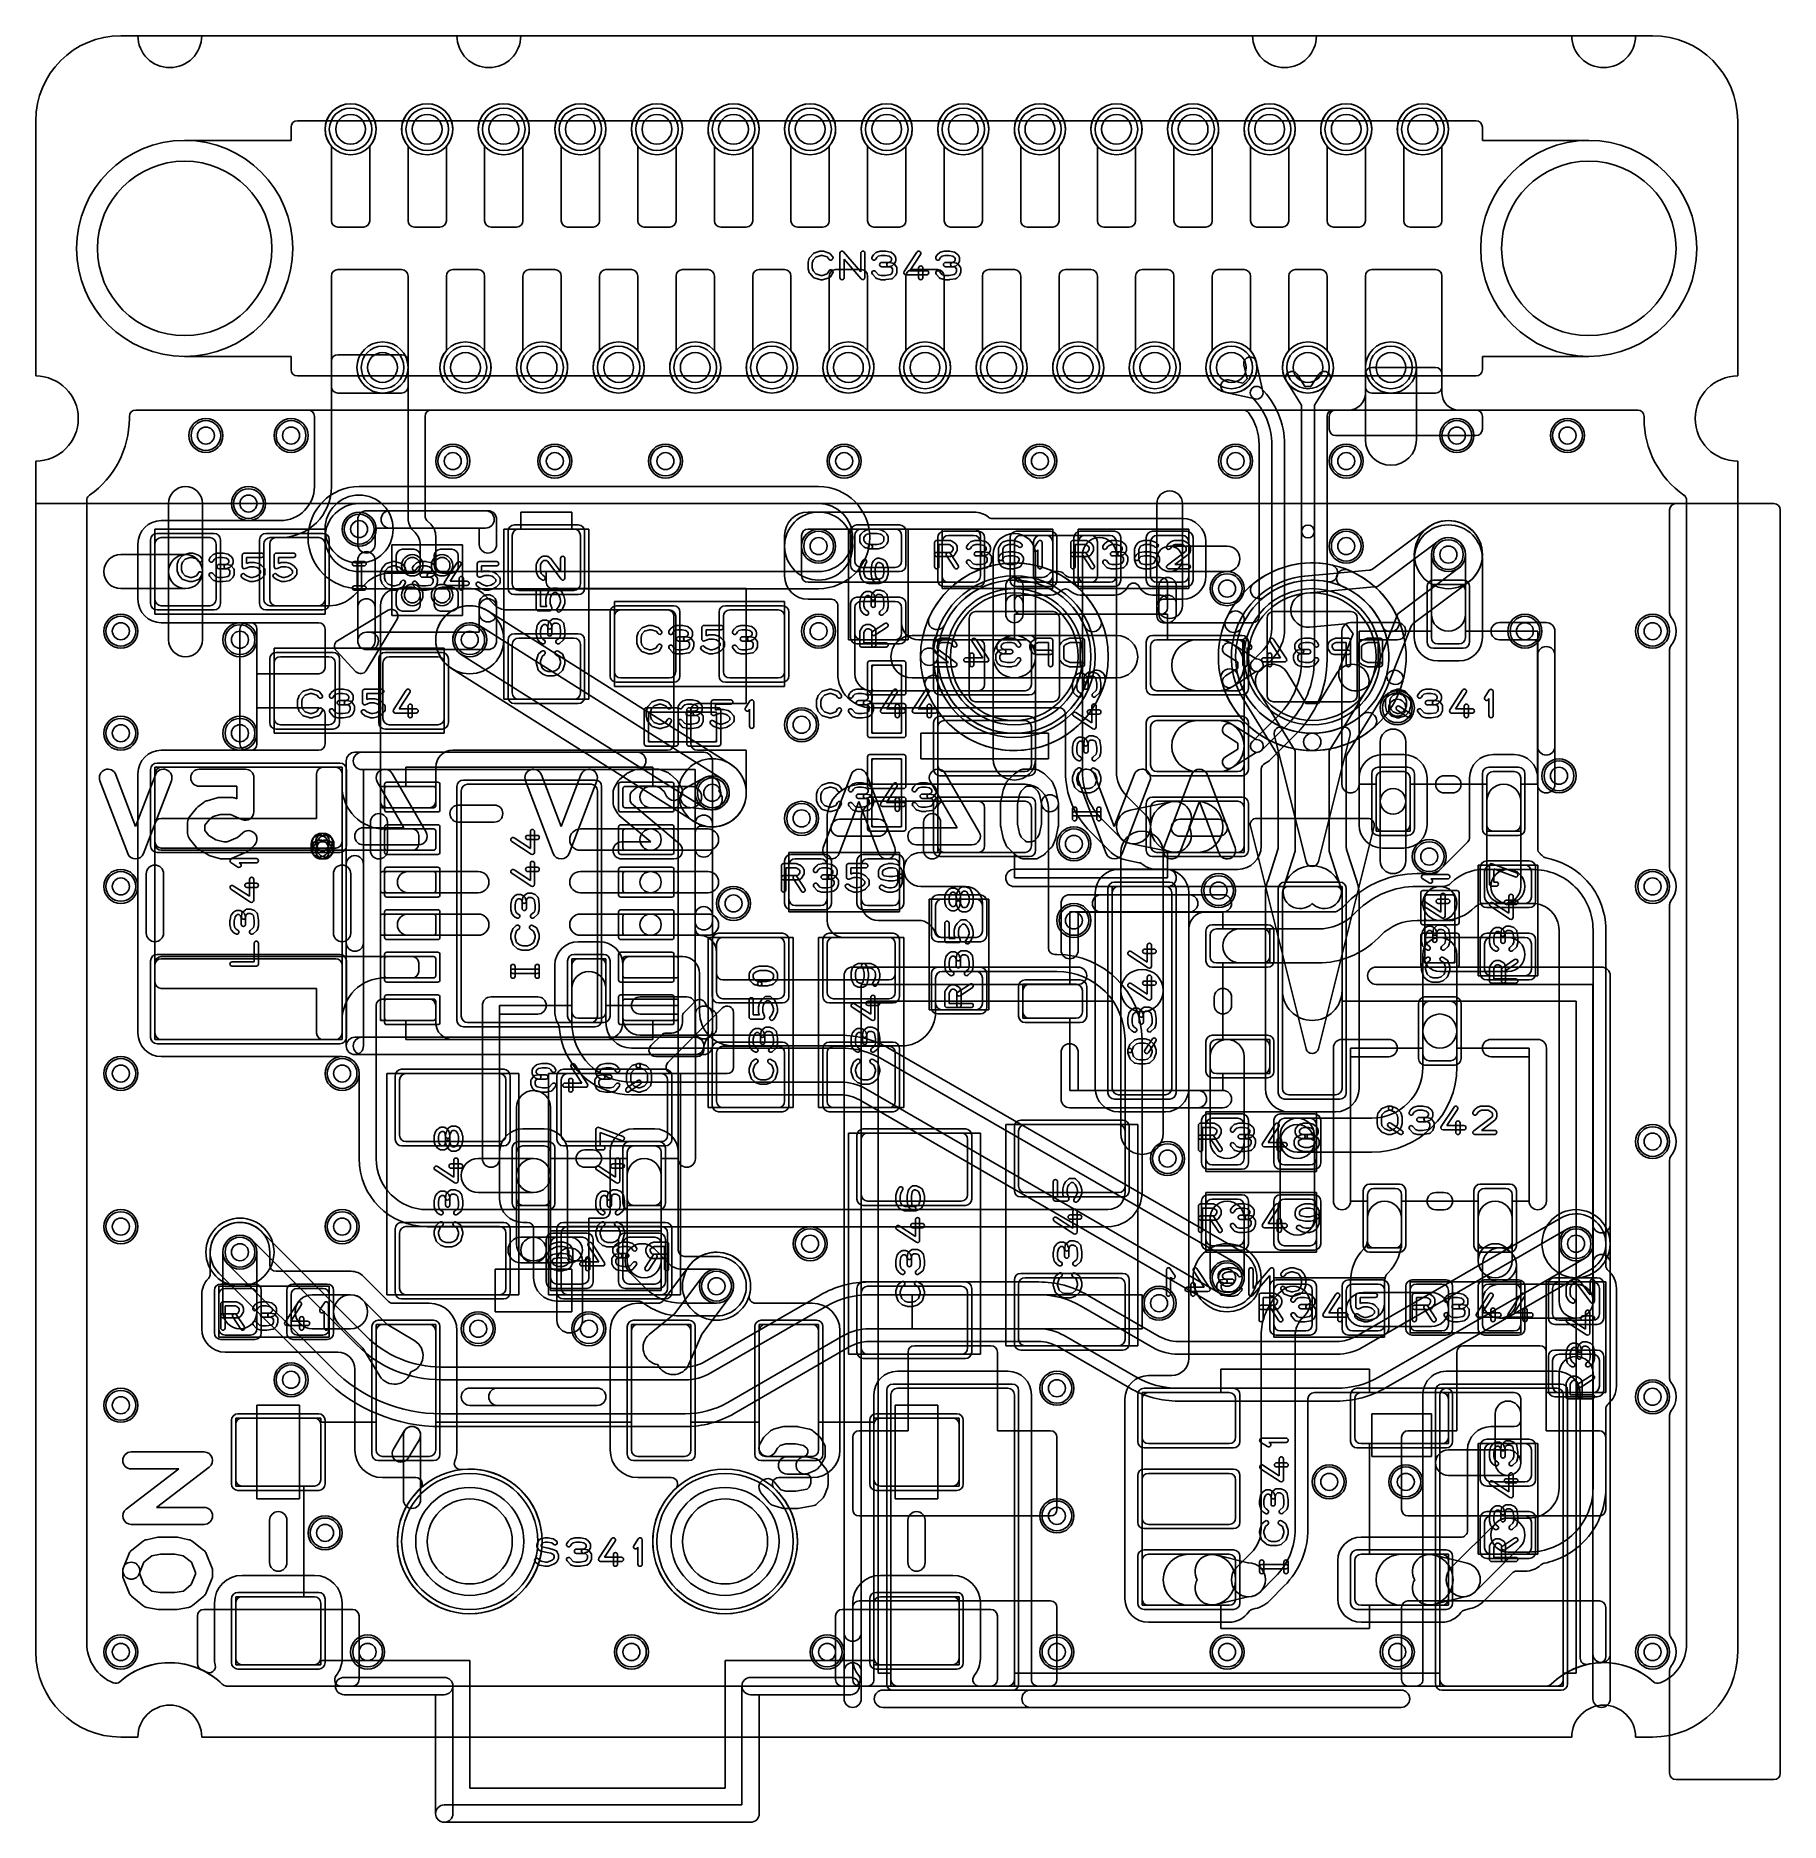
# Model space of a CAD drawing. Extents: x 0 to 20.5, y -1 to 20.
import ezdxf

# ---------------------------------------------------------------- set-up
doc = ezdxf.new("R2010")
doc.units = 0
for name, color, linetype in [('Hole', 1, 'CONTINUOUS'), ('L1', 3, 'CONTINUOUS'), ('L2', 3, 'CONTINUOUS'), ('L3', 3, 'CONTINUOUS'), ('L4', 3, 'CONTINUOUS'), ('MetalMask-A', 176, 'CONTINUOUS'), ('MetalMask-B', 176, 'CONTINUOUS'), ('Outline', 7, 'CONTINUOUS'), ('PartsArea-A', 111, 'CONTINUOUS'), ('PartsArea-B', 111, 'CONTINUOUS'), ('PartsSilk-A', 221, 'CONTINUOUS'), ('PartsSilk-B', 221, 'CONTINUOUS'), ('Resist-A', 2, 'CONTINUOUS'), ('Resist-B', 2, 'CONTINUOUS'), ('Silk-A', 140, 'CONTINUOUS'), ('Silk-B', 140, 'CONTINUOUS')]:
    doc.layers.add(name, color=color, linetype=linetype)

msp = doc.modelspace()

# ---------------------------------------------------------------- linework, layer by layer
at = {"layer": 'Hole'}
for centre, radius in [((3.7, 18.9), 0.175), ((4.6, 18.9), 0.175), ((5.5, 18.9), 0.175), ((6.4, 18.9), 0.175), ((7.3, 18.9), 0.175), ((8.2, 18.9), 0.175), ((9.1, 18.9), 0.175), ((10, 18.9), 0.175), ((10.9, 18.9), 0.175), ((11.8, 18.9), 0.175), ((12.7, 18.9), 0.175), ((13.6, 18.9), 0.175), ((14.5, 18.9), 0.175), ((15.4, 18.9), 0.175), ((16.3, 18.9), 0.175), ((1.75, 17.5), 1.025), ((18.25, 17.5), 1.025), ((4.075, 16.1), 0.175), ((5.05, 16.1), 0.175), ((5.95, 16.1), 0.175), ((6.85, 16.1), 0.175), ((7.75, 16.1), 0.175), ((8.65, 16.1), 0.175), ((9.55, 16.1), 0.175), ((10.45, 16.1), 0.175), ((11.35, 16.1), 0.175), ((12.25, 16.1), 0.175), ((13.15, 16.1), 0.175), ((14.05, 16.1), 0.175), ((14.95, 16.1), 0.175), ((15.925, 16.1), 0.175), ((2, 15.3), 0.1), ((3, 15.3), 0.1), ((16.7, 15.3), 0.1), ((18, 15.3), 0.1), ((4.9, 15), 0.1), ((6.1, 15), 0.1), ((7.4, 15), 0.1), ((9.5, 15), 0.1), ((11.8, 15), 0.1), ((14.1, 15), 0.1), ((15.4, 15), 0.1), ((2.5, 14.5), 0.1), ((3.8, 14.2), 0.1), ((9.2, 14), 0.1), ((15.4, 14), 0.1), ((16.6, 13.9), 0.1), ((14, 13.5), 0.1), ((1, 13), 0.1), ((9.2, 13), 0.1), ((17.5, 13), 0.1), ((19, 13), 0.1), ((2.4, 12.9), 0.1), ((5.1, 12.9), 0.1), ((16, 12.1), 0.1), ((9, 11.9), 0.1), ((1, 11.8), 0.1), ((2.4, 11.8), 0.1), ((17.9, 11.3), 0.1), ((7.95, 11.1), 0.1), ((9, 10.8), 0.1), ((12.2, 10.5), 0.1), ((16.375, 10.35), 0.1), ((1, 10), 0.1), ((19, 10), 0.1), ((8.2, 9.8), 0.1), ((13.9, 9.95), 0.1), ((12.2, 9.6), 0.1), ((1, 7.8), 0.1), ((3.6, 7.8), 0.1), ((19, 7), 0.1), ((13.3, 6.8), 0.1), ((1, 6), 0.1), ((3.6, 6), 0.1), ((9.1, 5.8), 0.1), ((18.1, 5.8), 0.1), ((2.4, 5.7), 0.1), ((14, 5.4), 0.1), ((8, 5.3), 0.1), ((13.2, 5.1), 0.1), ((5.2, 4.8), 0.1), ((6.5, 4.8), 0.1), ((3, 4.2), 0.1), ((1, 3.9), 0.1), ((12, 4.1), 0.1), ((19, 4), 0.1), ((15.2, 3), 0.1), ((16.1, 3), 0.1), ((5.1, 2.3), 0.5), ((8.1, 2.3), 0.5), ((12, 2.6), 0.1), ((3.4, 2.4), 0.1), ((1, 1), 0.1), ((3.9, 1), 0.1), ((7, 1), 0.1), ((9.3, 1), 0.1), ((12, 1), 0.1), ((14, 1), 0.1), ((16, 1), 0.1), ((19, 1), 0.1)]:
    msp.add_circle(centre, radius, dxfattribs=at)
at = {"layer": 'L1'}
for p, q in [((3.475, 17.825), (3.475, 18.70157)), ((3.925, 18.70157), (3.925, 17.825)), ((4.375, 17.825), (4.375, 18.70157)), ((4.825, 18.70157), (4.825, 17.825)), ((5.275, 17.825), (5.275, 18.70157)), ((5.725, 18.70157), (5.725, 17.825)), ((6.175, 17.825), (6.175, 18.70157)), ((6.625, 18.70157), (6.625, 17.825)), ((7.075, 17.825), (7.075, 18.70157)), ((7.525, 18.70157), (7.525, 17.825)), ((7.975, 17.825), (7.975, 18.70157)), ((8.425, 18.70157), (8.425, 17.825)), ((8.875, 17.825), (8.875, 18.70157)), ((9.325, 18.70157), (9.325, 17.825)), ((9.775, 17.825), (9.775, 18.70157)), ((10.225, 18.70157), (10.225, 17.825)), ((10.675, 17.825), (10.675, 18.70157)), ((11.125, 18.70157), (11.125, 17.825)), ((11.575, 17.825), (11.575, 18.70157)), ((12.025, 18.70157), (12.025, 17.825)), ((12.475, 17.825), (12.475, 18.70157)), ((12.925, 18.70157), (12.925, 17.825)), ((13.375, 17.825), (13.375, 18.70157)), ((13.825, 18.70157), (13.825, 17.825)), ((14.275, 17.825), (14.275, 18.70157)), ((14.725, 18.70157), (14.725, 17.825)), ((15.175, 17.825), (15.175, 18.70157)), ((15.625, 18.70157), (15.625, 17.825)), ((16.075, 17.825), (16.075, 18.70157)), ((16.525, 18.70157), (16.525, 17.825)), ((3.85, 17.75), (3.55, 17.75)), ((4.75, 17.75), (4.45, 17.75)), ((5.65, 17.75), (5.35, 17.75)), ((6.55, 17.75), (6.25, 17.75)), ((7.45, 17.75), (7.15, 17.75)), ((8.35, 17.75), (8.05, 17.75)), ((9.25, 17.75), (8.95, 17.75)), ((10.15, 17.75), (9.85, 17.75)), ((11.05, 17.75), (10.75, 17.75)), ((11.95, 17.75), (11.65, 17.75)), ((12.85, 17.75), (12.55, 17.75)), ((13.75, 17.75), (13.45, 17.75)), ((14.65, 17.75), (14.35, 17.75)), ((15.55, 17.75), (15.25, 17.75)), ((16.45, 17.75), (16.15, 17.75)), ((3.55, 17.25), (4.3, 17.25)), ((4.9, 17.25), (5.2, 17.25)), ((5.8, 17.25), (6.1, 17.25)), ((6.7, 17.25), (7, 17.25)), ((7.6, 17.25), (7.9, 17.25)), ((8.5, 17.25), (8.8, 17.25)), ((9.4, 17.25), (9.7, 17.25)), ((10.3, 17.25), (10.6, 17.25)), ((11.2, 17.25), (11.5, 17.25)), ((12.1, 17.25), (12.4, 17.25)), ((13, 17.25), (13.3, 17.25)), ((13.9, 17.25), (14.2, 17.25)), ((14.8, 17.25), (15.1, 17.25)), ((15.7, 17.25), (16.45, 17.25)), ((3.475, 15.875), (3.475, 17.175)), ((4.375, 17.175), (4.375, 15.875)), ((4.825, 16.29843), (4.825, 17.175)), ((5.275, 17.175), (5.275, 16.29843)), ((5.725, 16.29843), (5.725, 17.175)), ((6.175, 17.175), (6.175, 16.29843)), ((6.625, 16.29843), (6.625, 17.175)), ((7.075, 17.175), (7.075, 16.29843)), ((7.525, 16.29843), (7.525, 17.175)), ((7.975, 17.175), (7.975, 16.29843)), ((8.425, 16.29843), (8.425, 17.175)), ((8.875, 17.175), (8.875, 16.29843)), ((9.325, 16.29843), (9.325, 17.175)), ((9.775, 17.175), (9.775, 16.29843)), ((10.225, 16.29843), (10.225, 17.175)), ((10.675, 17.175), (10.675, 16.29843)), ((11.125, 16.29843), (11.125, 17.175)), ((11.575, 17.175), (11.575, 16.29843)), ((12.025, 16.29843), (12.025, 17.175)), ((12.475, 17.175), (12.475, 16.29843)), ((12.925, 16.29843), (12.925, 17.175)), ((13.375, 17.175), (13.375, 16.29843)), ((13.825, 16.29843), (13.825, 17.175)), ((14.275, 17.175), (14.275, 16.29843)), ((14.725, 16.29843), (14.725, 17.175)), ((15.175, 17.175), (15.175, 16.29843)), ((15.625, 15.875), (15.625, 17.175)), ((16.525, 17.175), (16.525, 15.875)), ((3.475, 14.7), (3.475, 16.17503)), ((3.54997, 16.25), (4.30003, 16.25)), ((4.375, 16.17503), (4.375, 14.32534)), ((14.18412, 15.91629), (14.23371, 15.96588)), ((14.23371, 15.96588), (14.19639, 16.13273)), ((14.34277, 16.16547), (14.42017, 15.81939)), ((14.82335, 16.01964), (14.91495, 15.87526)), ((14.98505, 15.87526), (15.07665, 16.01964)), ((15.625, 15.8), (15.625, 16.02503)), ((15.69997, 16.1), (16.45003, 16.1)), ((16.525, 16.02503), (16.525, 15.8)), ((4.3, 15.8), (3.55, 15.8)), ((14.33061, 15.72983), (13.98453, 15.80723)), ((14.01727, 15.95361), (14.18412, 15.91629)), ((14.875, 15.65822), (14.69669, 15.93928)), ((14.91495, 15.87526), (14.98505, 15.87526)), ((15.20331, 15.93928), (15.025, 15.65822)), ((16.45, 15.8), (15.7, 15.8)), ((1.17497, 15.59996), (3.19999, 15.59996)), ((4.65001, 15.59996), (14.19129, 15.59996)), ((14.29395, 15.74997), (14.29395, 15.74999)), ((14.875, 14.17211), (14.875, 15.65822)), ((15.025, 15.65822), (15.025, 14.17211)), ((15.25001, 15.59996), (18.82503, 15.59996)), ((15.27497, 15.6), (15.425, 15.6)), ((16.725, 15.6), (16.92503, 15.6)), ((1.1, 15.5), (1.1, 15.52499)), ((3.27496, 15.52499), (3.27496, 14.7)), ((4.57504, 14.35601), (4.57504, 15.52499)), ((15.17504, 12.66421), (15.17504, 15.52499)), ((15.2, 15.37497), (15.2, 15.52503)), ((17, 15.52503), (17, 15.37497)), ((18.9, 15.52499), (18.9, 15.5)), ((14.37496, 15.19219), (14.37496, 13.17501)), ((14.525, 13.02677), (14.525, 15.19219)), ((14.675, 15.19219), (14.675, 13.02677)), ((16.92503, 15.3), (15.27497, 15.3)), ((0.6, 1.1), (0.6, 14.53823)), ((1.56, 13.7), (1.56, 14.5)), ((1.96, 14.5), (1.96, 13.7)), ((13.175, 13.85), (13.175, 14.5)), ((13.475, 14.5), (13.475, 13.85)), ((19.4, 14.53823), (19.4, 1.1)), ((2.875, 14.30004), (1.475, 14.30004)), ((4.64142, 14.25858), (4.597, 14.303)), ((6.3, 14.4), (5.7, 14.4)), ((5.7, 14.4), (5.7, 14.2)), ((6.3, 14.2), (6.3, 14.4)), ((11.02503, 14.40004), (9.07497, 14.40004)), ((13.475, 14.32504), (11.24153, 14.32504)), ((1.475, 14.1), (2.045, 14.1)), ((2.755, 14.1), (3.325, 14.1)), ((2.82497, 14.1), (2.875, 14.1)), ((4.43358, 14.18392), (4.45892, 14.15858)), ((4.7, 13.77501), (4.7, 14.11716)), ((5.6, 13.555), (5.6, 14.125)), ((5.675, 14.2), (6.325, 14.2)), ((5.7, 14.2), (6.3, 14.2)), ((6.4, 14.125), (6.4, 13.555)), ((8.79996, 14.12503), (8.79996, 13.64997)), ((9, 13.64997), (9, 14.12503)), ((9.07497, 14.2), (11.02503, 14.2)), ((9.625, 13.825), (9.625, 14.125)), ((9.7, 14.2), (10.1, 14.2)), ((10.175, 14.125), (10.175, 13.825)), ((10.725, 14.125), (11.025, 14.125)), ((11.1, 14.12503), (11.1, 13.64997)), ((11.575, 14.125), (11.875, 14.125)), ((11.79997, 14.125), (12.40003, 14.125)), ((12.325, 14.125), (12.625, 14.125)), ((13.175, 14.125), (13.475, 14.125)), ((14.875, 12.66421), (14.875, 14.17211)), ((15.025, 14.17211), (15.025, 12.66421)), ((16.60004, 14.25004), (16.59996, 14.25004)), ((1, 13.9), (1.76, 13.9)), ((1.19996, 14.025), (1.19996, 13.375)), ((1.4, 13.375), (1.4, 14.025)), ((2.12, 14.025), (2.12, 13.375)), ((2.68, 13.375), (2.68, 14.025)), ((2.75, 13.37497), (2.75, 14.02503)), ((3.4, 14.025), (3.4, 13.375)), ((4.236, 13.7575), (4.236, 13.889)), ((4.311, 13.964), (4.4425, 13.964)), ((4.5175, 14.01716), (4.5175, 13.75747)), ((4.5175, 13.889), (4.5175, 13.775)), ((4.6825, 13.775), (4.6825, 13.889)), ((4.7575, 13.964), (4.889, 13.964)), ((4.964, 13.889), (4.964, 13.7575)), ((10.65, 13.65), (10.65, 14.05)), ((11.1, 14.05), (11.1, 13.65)), ((11.5, 13.65), (11.5, 14.05)), ((11.725, 13.64997), (11.725, 14.05003)), ((11.95, 14.05), (11.95, 13.65)), ((12.25, 13.65), (12.25, 14.05)), ((12.3, 11.34853), (12.3, 13.9)), ((12.475, 14.05003), (12.475, 13.64997)), ((12.7, 14.05), (12.7, 13.65)), ((12.7, 13.9), (12.7, 11.34853)), ((13.1, 13.65), (13.1, 14.05)), ((13.325, 14), (14, 14)), ((13.55, 14.05), (13.55, 13.65)), ((13.75004, 13.65), (13.75004, 14.05)), ((16.40001, 13.2), (16.40001, 13.9)), ((16.80001, 13.9), (16.80001, 13.2)), ((1.56, 12.9), (1.56, 13.7)), ((1.96, 13.7), (1.96, 12.9)), ((4.44253, 13.6825), (4.16569, 13.6825)), ((4.425, 13.6825), (4.311, 13.6825)), ((5.11716, 13.70004), (4.77497, 13.70004)), ((4.889, 13.6825), (4.775, 13.6825)), ((6, 13.7), (5.12332, 13.7)), ((6, 13.57497), (6, 13.7)), ((10.1, 13.75), (9.7, 13.75)), ((13.175, 13.3), (13.175, 13.85)), ((14, 13.7), (13.325, 13.7)), ((13.475, 13.85), (13.475, 13.3)), ((16.19996, 13.85004), (16.19996, 12.925)), ((17.00004, 12.925), (17.00004, 13.85004)), ((1.76, 13.5), (1, 13.5)), ((3.88284, 13.56534), (3.73466, 13.41716)), ((4.236, 13.311), (4.236, 13.4425)), ((4.25, 13.5), (5.11716, 13.5)), ((4.311, 13.5175), (4.425, 13.5175)), ((4.775, 13.5175), (4.889, 13.5175)), ((4.964, 13.4425), (4.964, 13.311)), ((5.25858, 13.44142), (5.39142, 13.30858)), ((6.325, 13.48), (5.675, 13.48)), ((8.35004, 13.5), (6.07497, 13.5)), ((8.35004, 12.15), (8.35004, 13.5)), ((11.02503, 13.575), (9.07497, 13.575)), ((11.025, 13.575), (10.725, 13.575)), ((11.875, 13.575), (11.575, 13.575)), ((12.40003, 13.575), (11.79997, 13.575)), ((12.625, 13.575), (12.325, 13.575)), ((13.475, 13.575), (13.175, 13.575)), ((16.4, 12.925), (16.4, 13.475)), ((16.475, 13.55), (16.725, 13.55)), ((16.8, 13.475), (16.8, 12.925)), ((2.045, 13.3), (1.475, 13.3)), ((3.325, 13.3), (2.755, 13.3)), ((3.45181, 13.3), (2.82497, 13.3)), ((4.05, 10.99997), (4.05, 13.3)), ((4.4425, 13.236), (4.311, 13.236)), ((4.5175, 13.425), (4.5175, 13.311)), ((4.6825, 13.311), (4.6825, 13.425)), ((4.889, 13.236), (4.7575, 13.236)), ((5.53284, 13.25), (7.42503, 13.25)), ((6.875, 13.25), (7.445, 13.25)), ((8.155, 13.25), (8.725, 13.25)), ((9.07497, 13.37496), (9.35088, 13.37496)), ((9.42496, 13.275), (9.42496, 12.5)), ((9.625, 12.5), (9.625, 13.27503)), ((9.625, 12.975), (9.625, 13.275)), ((9.69997, 13.35), (10.10003, 13.35)), ((9.7, 13.35), (10.1, 13.35)), ((10.175, 13.27503), (10.175, 13.1)), ((10.175, 13.275), (10.175, 12.975)), ((13.175, 13.17501), (13.175, 13.29999)), ((13.24997, 13.37496), (13.475, 13.37496)), ((1.475, 13.09996), (2.52503, 13.09996)), ((2.4, 11.67497), (2.4, 13.02503)), ((2.47497, 13.1), (3.32503, 13.1)), ((2.6, 13.02499), (2.6, 11.67501)), ((3.4, 13.02503), (3.4, 12.57497)), ((6.8, 12.525), (6.8, 13.175)), ((7.5, 13.17503), (7.5, 11.67497)), ((7.52, 13.175), (7.52, 12.525)), ((8.08, 12.525), (8.08, 13.175)), ((8.8, 13.175), (8.8, 12.525)), ((14.29999, 13.10004), (13.24997, 13.10004)), ((5.6, 12.275), (5.6, 12.845)), ((5.675, 12.92), (6.325, 12.92)), ((6.4, 12.845), (6.4, 12.275)), ((10.1, 12.9), (9.7, 12.9)), ((10.375, 12.9), (11.07503, 12.9)), ((10.6, 12.375), (10.6, 12.825)), ((10.675, 12.9), (11.625, 12.9)), ((11.15, 12.82503), (11.15, 12.37497)), ((11.7, 12.825), (11.7, 12.375)), ((13.1, 12.375), (13.1, 12.825)), ((13.175, 12.9), (14.125, 12.9)), ((13.65, 12.9), (13.9, 12.9)), ((14.06072, 12.85332), (14.34179, 12.675)), ((14.2, 12.825), (14.2, 12.375)), ((16.725, 12.85), (16.475, 12.85)), ((2.8, 11.975), (2.8, 12.625)), ((2.875, 12.7), (3.445, 12.7)), ((3.52, 12.625), (3.52, 11.975)), ((4.08, 11.975), (4.08, 12.625)), ((4.155, 12.7), (4.725, 12.7)), ((4.8, 12.625), (4.8, 11.975)), ((14.12474, 12.63506), (13.98036, 12.72666)), ((14.12474, 12.56494), (14.12474, 12.63506)), ((14.29697, 12.65303), (14.42197, 12.77803)), ((14.34179, 12.675), (14.35, 12.675)), ((14.52803, 12.67197), (14.40303, 12.54697)), ((16.475, 12.64996), (16.725, 12.64996)), ((3.32503, 12.5), (2.59996, 12.5)), ((2.59996, 12.5), (2.59996, 12.1)), ((7.445, 12.45), (6.875, 12.45)), ((8.725, 12.45), (8.155, 12.45)), ((9.825, 12.325), (9.825, 12.575)), ((9.85, 12.6), (10.15, 12.6)), ((10.175, 12.575), (10.175, 12.325)), ((13.98036, 12.47334), (14.12474, 12.56494)), ((14.34179, 12.525), (14.06072, 12.34668)), ((14.35, 12.525), (14.34179, 12.525)), ((6.325, 12.2), (5.675, 12.2)), ((11.07503, 12.3), (9.825, 12.3)), ((10.15, 12.3), (9.85, 12.3)), ((11.625, 12.3), (10.675, 12.3)), ((14.125, 12.3), (13.175, 12.3)), ((13.9, 12.3), (13.65, 12.3)), ((2.59996, 12.1), (3.32503, 12.1)), ((3.4, 12.02503), (3.4, 11.67497)), ((7.2, 11.725), (7.2, 12.025)), ((7.225, 12.05), (7.475, 12.05)), ((7.5, 12.025), (7.5, 11.725)), ((7.7, 11.67497), (7.7, 12.07503)), ((7.7, 11.725), (7.7, 12.025)), ((7.725, 12.05), (7.975, 12.05)), ((7.77497, 12.15), (8.35004, 12.15)), ((8, 12.025), (8, 11.725)), ((9.825, 12.09996), (12.02499, 12.09996)), ((9.825, 11.825), (9.825, 12.075)), ((9.85, 12.1), (10.15, 12.1)), ((10.175, 12.075), (10.175, 11.825)), ((12.09996, 12.02499), (12.09996, 11.34854)), ((14.29697, 11.70303), (14.60408, 12.01014)), ((3.445, 11.9), (2.875, 11.9)), ((4.725, 11.9), (4.155, 11.9)), ((10.15, 11.8), (9.85, 11.8)), ((11.9, 11.8), (10.4, 11.8)), ((10.4, 11.8), (10.4, 11.5)), ((10.6, 11.425), (10.6, 11.875)), ((10.675, 11.95), (11.625, 11.95)), ((11.7, 11.875), (11.7, 11.425)), ((11.9, 11.5), (11.9, 11.8)), ((13.1, 11.425), (13.1, 11.875)), ((13.175, 11.95), (14.125, 11.95)), ((13.65, 11.95), (13.9, 11.95)), ((14.12474, 11.68506), (13.98036, 11.77666)), ((14.06072, 11.90332), (14.34179, 11.725)), ((14.2, 11.875), (14.2, 11.425)), ((14.71015, 11.90408), (14.40303, 11.59697)), ((14.50913, 11.49087), (14.81624, 11.79798)), ((2.52503, 11.60004), (1.475, 11.60004)), ((3.32503, 11.6), (2.47497, 11.6)), ((7.42503, 11.6), (4.9, 11.6)), ((7.475, 11.7), (7.225, 11.7)), ((7.975, 11.7), (7.725, 11.7)), ((8.35004, 11.6), (7.77497, 11.6)), ((8.35004, 11.1), (8.35004, 11.6)), ((13.98036, 11.52334), (14.12474, 11.61494)), ((14.34179, 11.575), (14.06072, 11.39668)), ((14.12474, 11.61494), (14.12474, 11.68506)), ((14.34179, 11.725), (14.35, 11.725)), ((14.35, 11.575), (14.34179, 11.575)), ((15.8, 11), (15.8, 11.7)), ((16.1, 11.7), (16.1, 11)), ((1.475, 11.4), (3.525, 11.4)), ((3.37497, 11.4), (3.52503, 11.4)), ((4.7, 11.4), (4.7, 10.99997)), ((9.825, 11.225), (9.825, 11.475)), ((9.85, 11.5), (10.15, 11.5)), ((10.175, 11.475), (10.175, 11.225)), ((10.4, 11.5), (11.9, 11.5)), ((11.625, 11.35), (10.675, 11.35)), ((14.125, 11.35), (13.175, 11.35)), ((13.9, 11.35), (13.65, 11.35)), ((14.40004, 10.475), (14.40004, 11.37728)), ((16.075, 11.55004), (15.825, 11.55004)), ((15.825, 11.35), (16.075, 11.35)), ((17.375, 11.55004), (17.125, 11.55004)), ((17.125, 11.35), (17.375, 11.35)), ((1.19996, 11.325), (1.19996, 8.275)), ((1.4, 10.525), (1.4, 11.325)), ((3.3, 10.8), (3.3, 11.32503)), ((3.6, 11.32503), (3.6, 11.175)), ((3.6, 11.325), (3.6, 10.525)), ((4.05, 10.95), (4.05, 11.15)), ((4.075, 11.175), (4.675, 11.175)), ((4.7, 11.15), (4.7, 10.95)), ((5.075, 11.2), (6.525, 11.2)), ((6.9, 10.95), (6.9, 11.15)), ((6.925, 11.175), (7.525, 11.175)), ((7.225, 11.175), (7.7, 11.175)), ((7.55, 11.15), (7.55, 10.95)), ((7.64051, 11.15994), (7.85481, 11.2759)), ((11.625, 11.20004), (9.7, 11.20004)), ((10.15, 11.2), (9.85, 11.2)), ((15.54996, 11.275), (15.54996, 10.725)), ((15.75, 10.725), (15.75, 11.275)), ((16.15, 11.275), (16.15, 10.725)), ((16.35004, 10.725), (16.35004, 11.275)), ((16.84996, 11.275), (16.84996, 10.57605)), ((17.05, 10.725), (17.05, 11.275)), ((17.45, 11.275), (17.45, 10.725)), ((17.65004, 10.4431), (17.65004, 11.275)), ((4.675, 10.925), (4.075, 10.925)), ((4.62503, 10.925), (4.12497, 10.925)), ((5, 8.475), (5, 11.125)), ((6.6, 11.125), (6.6, 8.475)), ((7.525, 10.925), (6.925, 10.925)), ((7.7, 10.925), (7.225, 10.925)), ((7.92978, 10.90102), (7.68737, 10.92564)), ((9.825, 10.725), (9.825, 10.975)), ((9.85, 11), (10.15, 11)), ((9.9, 11), (11.07503, 11)), ((10.175, 10.975), (10.175, 10.725)), ((10.6, 10.475), (10.6, 10.925)), ((10.675, 11), (11.625, 11)), ((11.15, 10.92503), (11.15, 10.47497)), ((11.7, 10.925), (11.7, 10.475)), ((11.90004, 9.27501), (11.90004, 10.925)), ((12.81716, 11.06568), (13.04142, 10.84142)), ((12.86, 10.89596), (13.33999, 10.99394)), ((13.1, 10.475), (13.1, 10.925)), ((13.175, 11), (14.125, 11)), ((13.4, 11), (13.65, 11)), ((14.2, 10.925), (14.2, 10.475)), ((15.8, 10.3), (15.8, 11)), ((16.1, 11), (16.1, 10.3)), ((17.05001, 10), (17.05001, 11)), ((17.45001, 11), (17.45001, 10)), ((1.4, 10.49997), (1.4, 10.72503)), ((1.47497, 10.8), (3.3, 10.8)), ((9.3, 10.80004), (9.3, 9.6)), ((9.7, 9.8), (9.7, 10.8)), ((12.75858, 10.55858), (12.53431, 10.78283)), ((4.05, 10.45), (4.05, 10.65)), ((4.075, 10.675), (4.675, 10.675)), ((4.1, 10.675), (4.42503, 10.675)), ((4.5, 10.60003), (4.5, 10.49997)), ((4.7, 10.65), (4.7, 10.45)), ((6.4, 10.675), (7.225, 10.675)), ((6.9, 10.45), (6.9, 10.65)), ((6.925, 10.675), (7.525, 10.675)), ((7.225, 10.675), (7.9, 10.675)), ((7.55, 10.65), (7.55, 10.45)), ((7.75004, 9.49883), (7.75004, 10.63523)), ((7.83259, 10.70982), (7.90958, 10.702)), ((10.15, 10.7), (9.85, 10.7)), ((12.39286, 10.64138), (12.61639, 10.41787)), ((13.33999, 10.40606), (12.86, 10.50404)), ((16.075, 10.65), (15.825, 10.65)), ((16.828, 10.52304), (16.47696, 10.172)), ((17.375, 10.65), (17.125, 10.65)), ((4.42503, 10.425), (1.47497, 10.425)), ((3.525, 10.45), (1.475, 10.45)), ((4.675, 10.425), (4.075, 10.425)), ((7.225, 10.425), (6.4, 10.425)), ((7.525, 10.425), (6.925, 10.425)), ((7.9, 10.425), (7.225, 10.425)), ((8.925, 10.325), (9.225, 10.325)), ((9.775, 10.325), (10.075, 10.325)), ((11.07503, 10.4), (10.4, 10.4)), ((11.625, 10.4), (10.675, 10.4)), ((12.82, 10.30804), (12.96805, 10.27782)), ((14.125, 10.4), (13.175, 10.4)), ((13.65, 10.4), (13.4, 10.4)), ((15.825, 10.44996), (16.075, 10.44996)), ((4.05, 9.95), (4.05, 10.15)), ((4.075, 10.175), (4.675, 10.175)), ((4.375, 10.175), (5.2, 10.175)), ((4.7, 10.15), (4.7, 9.95)), ((6.4, 10.175), (7.225, 10.175)), ((6.9, 9.95), (6.9, 10.15)), ((6.925, 10.175), (7.525, 10.175)), ((7.225, 10.175), (7.9, 10.175)), ((7.55, 10.15), (7.55, 9.95)), ((8.85, 9.85), (8.85, 10.25)), ((9.3, 10.25), (9.3, 9.85)), ((9.7, 9.85), (9.7, 10.25)), ((10.15, 10.25), (10.15, 9.85)), ((13.175, 10.19996), (14.125, 10.19996)), ((16.42395, 10.15004), (16.23137, 10.15004)), ((17.0164, 10.2), (17.3, 10.2)), ((17.025, 9.875), (17.025, 10.175)), ((17.1, 10.25), (17.5, 10.25)), ((17.3, 10.2), (17.58788, 10.2)), ((17.575, 10.175), (17.575, 9.875)), ((4.675, 9.925), (4.075, 9.925)), ((5.2, 9.925), (4.375, 9.925)), ((7.225, 9.925), (6.4, 9.925)), ((7.525, 9.925), (6.925, 9.925)), ((7.9, 9.925), (7.225, 9.925)), ((10.4, 10), (10.925, 10)), ((16.23137, 10), (16.5, 10)), ((16.325, 9.625), (16.325, 9.875)), ((16.35, 9.9), (16.65, 9.9)), ((16.5, 10), (16.53359, 10)), ((16.63357, 10.04141), (16.63359, 10.04143)), ((16.675, 9.875), (16.675, 9.625)), ((18.09141, 9.99143), (18.09143, 9.99141)), ((4.075, 9.675), (4.675, 9.675)), ((4.375, 9.675), (5.2, 9.675)), ((6.4, 9.675), (7.225, 9.675)), ((6.925, 9.675), (7.525, 9.675)), ((7.225, 9.675), (7.9, 9.675)), ((9.225, 9.775), (8.925, 9.775)), ((10.075, 9.775), (9.775, 9.775)), ((10.575, 9.475), (10.575, 9.775)), ((10.65, 9.85), (11.05, 9.85)), ((11.125, 9.8), (11.125, 9.47497)), ((11.125, 9.775), (11.125, 9.475)), ((15.25571, 9.70004), (13.74996, 9.70004)), ((15.41816, 9.81318), (15.3868, 9.78183)), ((15.49289, 9.67573), (15.52427, 9.70711)), ((16.91644, 9.75858), (16.91641, 9.75856)), ((17.3, 9.8), (17.01642, 9.8)), ((17.5, 9.8), (17.1, 9.8)), ((17.58788, 9.8), (17.3, 9.8)), ((17.80859, 9.70857), (17.80857, 9.70859)), ((4.05, 9.45), (4.05, 9.65)), ((4.7, 9.65), (4.7, 9.45)), ((6.9, 9.45), (6.9, 9.65)), ((7.55, 9.65), (7.55, 9.45)), ((10.375, 9.6), (9.9, 9.6)), ((13.54996, 9.50004), (13.54996, 4.45004)), ((13.875, 9.5), (14.425, 9.5)), ((14.15, 9.5), (15.06863, 9.5)), ((16.5, 9.6), (16.23137, 9.6)), ((16.65, 9.6), (16.35, 9.6)), ((16.53359, 9.6), (16.5, 9.6)), ((17.9, 5.8), (17.9, 9.48788)), ((18.3, 9.48788), (18.3, 5.8)), ((18.45004, 5.5431), (18.45004, 9.48788)), ((4.675, 9.425), (4.075, 9.425)), ((5.2, 9.425), (4.375, 9.425)), ((7.225, 9.425), (6.4, 9.425)), ((7.525, 9.425), (6.925, 9.425)), ((7.9, 9.425), (7.225, 9.425)), ((8, 8.755), (8, 9.325)), ((8.075, 9.4), (8.725, 9.4)), ((8.8, 9.325), (8.8, 8.755)), ((9.3, 8.755), (9.3, 9.325)), ((9.375, 9.4), (10.025, 9.4)), ((9.5, 9.4), (10.02503, 9.4)), ((10.1, 9.32503), (10.1, 8.97497)), ((10.1, 9.325), (10.1, 8.755)), ((11.05003, 9.4), (10.63955, 9.4)), ((11.05, 9.4), (10.65, 9.4)), ((13.8, 9.175), (13.8, 9.425)), ((14.5, 9.425), (14.5, 9.175)), ((15.80712, 9.42426), (15.77573, 9.39289)), ((16.325, 9.125), (16.325, 9.375)), ((16.35, 9.4), (16.65, 9.4)), ((16.5, 9.4), (17.3, 9.4)), ((16.675, 9.375), (16.675, 9.125)), ((17.025, 9.025), (17.025, 9.325)), ((17.1, 9.4), (17.5, 9.4)), ((17.575, 9.325), (17.575, 9.025)), ((1.4, 8.87497), (1.4, 9.10003)), ((1.4, 8.275), (1.4, 9.075)), ((1.47497, 9.175), (4.42503, 9.175)), ((1.475, 9.15), (3.525, 9.15)), ((3.6, 9.075), (3.6, 8.275)), ((4.05, 8.95), (4.05, 9.15)), ((4.075, 9.175), (4.675, 9.175)), ((4.5, 9.10003), (4.5, 8.99997)), ((4.7, 9.15), (4.7, 8.95)), ((6.9, 8.95), (6.9, 9.15)), ((6.9, 8.4), (6.9, 9.10003)), ((6.925, 9.175), (7.525, 9.175)), ((6.97497, 9.175), (7.6, 9.175)), ((7.55, 9.15), (7.55, 8.95)), ((8, 8.97497), (8, 9.225)), ((12, 9.20004), (11.97501, 9.20004)), ((14.425, 9.1), (13.875, 9.1)), ((15.06863, 9.1), (14.15, 9.1)), ((16.3, 8.3), (16.3, 9.2)), ((16.65, 9.1), (16.35, 9.1)), ((16.7, 9.2), (16.7, 8.3)), ((4.675, 8.925), (4.075, 8.925)), ((4.42503, 8.925), (4.1, 8.925)), ((7.525, 8.925), (6.925, 8.925)), ((7.8, 8.975), (7.8, 8.525)), ((10.02503, 8.9), (8.07497, 8.9)), ((10.575, 8.525), (10.575, 8.92503)), ((10.575, 8.625), (10.575, 8.925)), ((10.64997, 9), (12, 9)), ((10.65, 9), (11.05, 9)), ((11.125, 8.925), (11.125, 8.625)), ((11.675, 8.85), (12.225, 8.85)), ((17.3, 9), (16.5, 9)), ((17.5, 8.95), (17.1, 8.95)), ((3.3, 8.8), (1.47497, 8.8)), ((3.3, 8.27497), (3.3, 8.8)), ((4.05, 8.45), (4.05, 8.65)), ((4.07497, 8.675), (4.62503, 8.675)), ((4.075, 8.675), (4.675, 8.675)), ((4.7, 8.65), (4.7, 8.45)), ((6.9, 8.45), (6.9, 8.65)), ((6.925, 8.675), (7.525, 8.675)), ((7.55, 8.65), (7.55, 8.45)), ((8.725, 8.68), (8.075, 8.68)), ((10.025, 8.68), (9.375, 8.68)), ((11.6, 8.525), (11.6, 8.775)), ((12.3, 8.775), (12.3, 8.525)), ((16.375, 8.65), (16.625, 8.65)), ((3.6, 8.425), (3.6, 8.27497)), ((4, 6.8), (4, 8.60003)), ((4.675, 8.425), (4.075, 8.425)), ((4.7, 8.60003), (4.7, 8.4)), ((7.525, 8.425), (6.925, 8.425)), ((11.05, 8.55), (10.65, 8.55)), ((12.225, 8.45), (11.675, 8.45)), ((16.3, 8.025), (16.3, 8.575)), ((16.7, 8.575), (16.7, 8.025)), ((3.525, 8.2), (1.475, 8.2)), ((3.52503, 8.2), (3.37497, 8.2)), ((4.9, 8.2), (6.7, 8.2)), ((6.525, 8.4), (5.075, 8.4)), ((12.8, 8.2), (12.8, 6.4)), ((13.00004, 6.4), (13.00004, 8.2)), ((13.875, 8.2), (14.425, 8.2)), ((16.3, 7.875), (16.3, 8.3)), ((16.7, 8.3), (16.7, 7.875)), ((1.475, 7.99996), (3.6, 7.99996)), ((8, 7.475), (8, 8.045)), ((8.075, 8.12), (8.725, 8.12)), ((8.2, 8.125), (10.175, 8.125)), ((8.8, 8.045), (8.8, 7.475)), ((9.3, 7.475), (9.3, 8.045)), ((9.375, 8.12), (10.025, 8.12)), ((10.1, 8.045), (10.1, 7.475)), ((13.8, 7.875), (13.8, 8.125)), ((13.8, 7), (13.8, 8)), ((14.2, 8), (14.2, 7)), ((14.5, 8.125), (14.5, 7.875)), ((3.79996, 7.80312), (3.79996, 6.8)), ((4.35, 7.8), (5.45, 7.8)), ((6.25, 7.8), (7.35, 7.8)), ((14.425, 7.8), (13.875, 7.8)), ((16.625, 7.95), (16.375, 7.95)), ((4.275, 7.075), (4.275, 7.725)), ((5.525, 7.725), (5.525, 7.075)), ((6.175, 7.075), (6.175, 7.725)), ((7.425, 7.725), (7.425, 7.075)), ((8.725, 7.4), (8.075, 7.4)), ((10.025, 7.4), (9.375, 7.4)), ((11.625, 7.2), (12.725, 7.2)), ((13.75, 6.8), (13.75, 7.2)), ((13.825, 7.275), (14.125, 7.275)), ((14.2, 7.2), (14.2, 6.8)), ((14.6, 6.8), (14.6, 7.2)), ((14.675, 7.275), (14.975, 7.275)), ((14.825, 7.275), (15.7, 7.275)), ((15.05, 7.2), (15.05, 6.8)), ((5.45, 7), (4.35, 7)), ((7.35, 7), (6.25, 7)), ((9.7, 6.375), (9.7, 7.025)), ((9.775, 7.1), (10.875, 7.1)), ((10.95, 7.025), (10.95, 6.375)), ((11.55, 6.475), (11.55, 7.125)), ((12.8, 7.125), (12.8, 6.475)), ((14.625, 7), (14.625, 7.075)), ((14.625, 6.1), (14.625, 7)), ((15.025, 7.075), (15.025, 7)), ((15.025, 7), (15.025, 6.1)), ((14.125, 6.725), (13.825, 6.725)), ((14.975, 6.725), (14.675, 6.725)), ((15.7, 6.875), (14.825, 6.875)), ((12.725, 6.4), (11.625, 6.4)), ((13.825, 6.325), (14.125, 6.325)), ((14.675, 6.325), (14.975, 6.325)), ((15.65, 5.825), (15.65, 6.375)), ((15.725, 6.45), (15.975, 6.45)), ((16.05, 6.375), (16.05, 5.825)), ((16.95, 5.825), (16.95, 6.375)), ((17.025, 6.45), (17.275, 6.45)), ((17.35, 6.375), (17.35, 5.825)), ((12.6, 6.2), (4.6, 6.2)), ((10.875, 6.3), (9.775, 6.3)), ((13.75, 5.85), (13.75, 6.25)), ((13.8, 5.4), (13.8, 6.1)), ((14.2, 6.25), (14.2, 5.85)), ((14.2, 6.1), (14.2, 5.4)), ((14.6, 5.85), (14.6, 6.25)), ((15.05, 6.25), (15.05, 5.85)), ((15.65001, 5.84142), (15.65001, 6.1)), ((16.05001, 6.1), (16.05001, 5.84142)), ((16.95001, 5.6), (16.95001, 6.1)), ((17.35001, 6.1), (17.35001, 5.6)), ((4.275, 5.275), (4.275, 5.925)), ((4.35, 6), (5.45, 6)), ((4.6, 5.99996), (12.6, 5.99996)), ((5.525, 5.925), (5.525, 5.275)), ((6.175, 5.275), (6.175, 5.925)), ((6.25, 6), (7.35, 6)), ((7.425, 5.925), (7.425, 5.275)), ((2.04996, 5.7), (2.04996, 5.44495)), ((2.2, 5), (2.2, 5.7)), ((2.6, 5.7), (2.6, 5)), ((2.75004, 5.55001), (2.75004, 5.7)), ((14.125, 5.775), (13.825, 5.775)), ((14.975, 5.775), (14.675, 5.775)), ((15.60857, 5.74141), (15.6086, 5.74144)), ((15.975, 5.75), (15.725, 5.75)), ((17.275, 5.75), (17.025, 5.75)), ((17.29143, 5.74142), (17.34142, 5.69143)), ((17.9, 5.125), (17.9, 5.8)), ((18.3, 5.8), (18.3, 5.125)), ((3.70786, 5.47504), (2.82501, 5.47504)), ((6.3, 5.5), (5.4, 5.5)), ((5.4, 5.5), (5.4, 5)), ((6.3, 5), (6.3, 5.5)), ((7.67997, 5.54002), (7.37248, 5.13003)), ((17, 5.125), (17, 5.55001)), ((17.4, 5.55001), (17.4, 5.125)), ((2.225, 5.275), (2.525, 5.275)), ((3.075, 5.275), (3.375, 5.275)), ((4.14374, 5.122), (3.84928, 5.41646)), ((7.50649, 4.97532), (7.84, 5.42)), ((9.775, 5.3), (10.875, 5.3)), ((11.55, 4.675), (11.55, 5.325)), ((11.625, 5.4), (12.725, 5.4)), ((12.8, 5.325), (12.8, 4.675)), ((14.625, 5.325), (14.925, 5.325)), ((15.45, 5.1), (15.45, 5.3586)), ((15.475, 5.325), (15.775, 5.325)), ((15.85, 5.35858), (15.85, 5.1)), ((15.89145, 5.4586), (15.89142, 5.45856)), ((16.225, 5.325), (16.525, 5.325)), ((17.05858, 5.40859), (17.00859, 5.45858)), ((17.075, 5.325), (17.375, 5.325)), ((17.2, 5.325), (18.1, 5.325)), ((17.825, 4.975), (17.825, 5.275)), ((17.9, 5.35), (18.3, 5.35)), ((18.375, 5.275), (18.375, 4.975)), ((18.57504, 4.125), (18.57504, 5.275)), ((1.94996, 5.2), (1.94996, 4.8)), ((2.15, 4.8), (2.15, 5.2)), ((2.6, 5.2), (2.6, 4.8)), ((3, 4.8), (3, 5.2)), ((3.25001, 5.2), (3.7, 5.2)), ((3.45, 5.2), (3.45, 4.8)), ((3.84142, 5.14142), (4.12735, 4.85549)), ((4.625, 5.10004), (4.19675, 5.10004)), ((5.45, 5.2), (4.35, 5.2)), ((7.35, 5.2), (6.25, 5.2)), ((7.3125, 5.10004), (7.075, 5.10004)), ((8.16, 5.18), (7.82649, 4.73532)), ((9.125, 5.10004), (8.45827, 5.10004)), ((9.7, 4.575), (9.7, 5.225)), ((13, 5.2), (10.3, 5.2)), ((10.3, 5.2), (10.3, 4.8)), ((10.95, 5.225), (10.95, 4.575)), ((13, 4.8), (13, 5.2)), ((14.55, 4.85), (14.55, 5.25)), ((14.60503, 5.21287), (14.63358, 5.24142)), ((15, 5.25), (15, 4.85)), ((15.4, 4.85), (15.4, 5.25)), ((15.59999, 5.22499), (16.4, 5.22499)), ((15.85, 5.25), (15.85, 4.85)), ((16.15, 4.85), (16.15, 5.25)), ((16.6, 5.25), (16.6, 4.85)), ((17, 4.85), (17, 5.25)), ((17.45, 5.25), (17.45, 4.85)), ((3.84451, 4.57265), (3.55858, 4.85858)), ((4.075, 4.85), (4.625, 4.85)), ((4.12735, 4.85549), (4.45552, 4.65655)), ((5.4, 5), (6.3, 5)), ((7.075, 4.85), (7.625, 4.85)), ((7.20976, 4.73196), (7.50649, 4.97532)), ((8.575, 4.85), (9.125, 4.85)), ((14.91642, 4.95858), (14.88787, 4.93003)), ((18.1, 4.925), (17.2, 4.925)), ((18.3, 4.9), (17.9, 4.9)), ((2.525, 4.725), (2.225, 4.725)), ((3.375, 4.725), (3.075, 4.725)), ((3.7, 4.8), (3.25001, 4.8)), ((4, 3.375), (4, 4.775)), ((4.7, 4.775), (4.7, 3.375)), ((4.95004, 3.375), (4.95004, 4.775)), ((6.74996, 4.775), (6.74996, 3.375)), ((7, 3.375), (7, 4.775)), ((7.82649, 4.73532), (7.67596, 4.38232)), ((7.7, 4.775), (7.7, 3.375)), ((8.5, 3.375), (8.5, 4.775)), ((9.2, 4.775), (9.2, 3.375)), ((9.45004, 3.375), (9.45004, 4.775)), ((10.3, 4.8), (13, 4.8)), ((14.4, 2.44853), (14.4, 4.71789)), ((14.925, 4.775), (14.625, 4.775)), ((14.8, 4.71789), (14.8, 2.44853)), ((15.775, 4.775), (15.475, 4.775)), ((16.4, 4.82499), (15.59999, 4.82499)), ((16.525, 4.775), (16.225, 4.775)), ((17.375, 4.775), (17.075, 4.775)), ((2.225, 4.52496), (3.54996, 4.52496)), ((4.04345, 4.24448), (3.84451, 4.57265)), ((10.875, 4.5), (9.775, 4.5)), ((12.725, 4.6), (11.625, 4.6)), ((17.825, 4.125), (17.825, 4.425)), ((17.9, 4.5), (18.3, 4.5)), ((18.375, 4.425), (18.375, 4.125)), ((3.74996, 4.32496), (3.74996, 3.375)), ((13.34996, 4.25004), (13.075, 4.25004)), ((17.9, 2.9298), (17.9, 4.275)), ((18.3, 4.275), (18.3, 2.9298)), ((13.075, 4.05), (14.025, 4.05)), ((15.02501, 4.04996), (17.37503, 4.04996)), ((15.575, 4.05), (16.525, 4.05)), ((18.3, 4.05), (17.9, 4.05)), ((3.1, 3.9), (2.6, 3.9)), ((2.6, 3.9), (2.6, 2.8)), ((3.1, 2.8), (3.1, 3.9)), ((10.6, 3.9), (10.1, 3.9)), ((10.1, 3.9), (10.1, 2.8)), ((10.6, 2.8), (10.6, 3.9)), ((12.79996, 3.975), (12.79996, 1.625)), ((13, 3.525), (13, 3.975)), ((14.1, 3.975), (14.1, 3.525)), ((14.95004, 2.44854), (14.95004, 3.97499)), ((15.5, 3.525), (15.5, 3.975)), ((16.4, 3.8), (15.7, 3.8)), ((15.7, 3.8), (15.7, 3.3)), ((16.4, 3.3), (16.4, 3.8)), ((16.6, 3.975), (16.6, 3.525)), ((17.15, 3.225), (17.15, 3.8)), ((17.45, 3.97499), (17.45, 3.72501)), ((17.45, 3.8), (17.45, 3.225)), ((18.45004, 2.9298), (18.45004, 3.8569)), ((2.35, 3.025), (2.35, 3.675)), ((2.425, 3.75), (3.275, 3.75)), ((3.35, 3.675), (3.35, 3.025)), ((9.85, 3.025), (9.85, 3.675)), ((9.925, 3.75), (10.775, 3.75)), ((10.85, 3.675), (10.85, 3.025)), ((17.37503, 3.65004), (17.1, 3.65004)), ((14.025, 3.45), (13.075, 3.45)), ((16.525, 3.45), (15.575, 3.45)), ((16.6, 3.375), (17.3, 3.375)), ((16.82496, 3.375), (16.82496, 2.42605)), ((17.025, 3.075), (17.025, 3.375)), ((17.1, 3.45), (17.5, 3.45)), ((17.575, 3.375), (17.575, 3.075)), ((4.625, 3.3), (4.075, 3.3)), ((7.625, 3.3), (7.075, 3.3)), ((9.125, 3.3), (8.575, 3.3)), ((15.7, 3.3), (16.4, 3.3)), ((3.275, 2.95), (2.425, 2.95)), ((4.075, 3.04996), (4.46752, 3.04996)), ((7.075, 3.04996), (7.46752, 3.04996)), ((8.73248, 3.04996), (9.125, 3.04996)), ((10.775, 2.95), (9.925, 2.95)), ((13, 2.575), (13, 3.025)), ((13.075, 3.1), (14.025, 3.1)), ((14.1, 3.025), (14.1, 2.575)), ((17.3, 3.075), (16.6, 3.075)), ((17.5, 3), (17.1, 3)), ((2.6, 2.8), (3.1, 2.8)), ((10.1, 2.8), (10.6, 2.8)), ((17.025, 2.225), (17.025, 2.525)), ((17.1, 2.6), (17.5, 2.6)), ((17.3, 2.575), (17.5452, 2.575)), ((17.575, 2.525), (17.575, 2.225)), ((17.79607, 2.67891), (17.79609, 2.67893)), ((14.025, 2.5), (13.075, 2.5)), ((16.74895, 2.35004), (15.575, 2.35004)), ((16.63358, 1.99142), (17.15858, 2.51642)), ((16.803, 2.37304), (16.80196, 2.372)), ((18.07893, 2.39609), (18.07891, 2.39607)), ((13.075, 2.15), (14.025, 2.15)), ((13.55, 2.15), (13.8, 2.15)), ((13.87143, 2.14137), (14.24416, 2.05)), ((14.10858, 1.99142), (14.28284, 2.16568)), ((15.575, 2.15), (16.525, 2.15)), ((16.05, 2.15), (16.355, 2.15)), ((16.42643, 2.14137), (16.82262, 2.04425)), ((17.44142, 2.23358), (16.91642, 1.70858)), ((17.5, 2.15), (17.1, 2.15)), ((17.5452, 2.175), (17.3, 2.175)), ((18.185, 2.28998), (18.18502, 2.29)), ((3.275, 1.90004), (2.425, 1.90004)), ((10.775, 1.90004), (9.925, 1.90004)), ((13, 1.625), (13, 2.075)), ((14.1, 2.075), (14.1, 1.625)), ((14.24416, 2.05), (14.25, 2.05)), ((15.29996, 2.075), (15.29996, 1.625)), ((15.5, 1.625), (15.5, 2.075)), ((16.6, 2.075), (16.6, 1.625)), ((17.02252, 1.60248), (17.34804, 1.928)), ((17.40105, 1.94996), (17.5, 1.94996)), ((14.56569, 1.88283), (14.39142, 1.70858)), ((14.49752, 1.60248), (14.67178, 1.77674)), ((1.97497, 1.5), (3.72503, 1.5)), ((2.09996, 1.575), (2.09996, 0.925)), ((2.35, 0.925), (2.35, 1.575)), ((2.425, 1.65), (3.275, 1.65)), ((3.35, 1.575), (3.35, 0.925)), ((3.60004, 0.925), (3.60004, 1.575)), ((9.47497, 1.5), (11.22503, 1.5)), ((9.59996, 1.575), (9.59996, 0.925)), ((9.85, 0.925), (9.85, 1.575)), ((9.925, 1.65), (10.775, 1.65)), ((10.85, 1.575), (10.85, 0.925)), ((11.10004, 0.925), (11.10004, 1.575)), ((14.025, 1.55), (13.075, 1.55)), ((13.8, 1.55), (13.55, 1.55)), ((14.24416, 1.65), (13.87143, 1.55863)), ((14.25, 1.65), (14.24416, 1.65)), ((16.525, 1.55), (15.575, 1.55)), ((16.355, 1.55), (16.05, 1.55)), ((16.82262, 1.65575), (16.42643, 1.55863)), ((16.79144, 1.49363), (16.85635, 1.50954)), ((1.9, 0.86168), (1.9, 1.42503)), ((3.8, 1.42503), (3.8, 0.67497)), ((9.4, 0.67497), (9.4, 1.42503)), ((11.3, 1.42503), (11.3, 0.67497)), ((13.075, 1.34996), (14.025, 1.34996)), ((15.575, 1.34996), (16.525, 1.34996)), ((3.275, 0.85), (2.425, 0.85)), ((10.775, 0.85), (9.925, 0.85)), ((3.72503, 0.6), (2.24349, 0.6)), ((9.61276, 0.6), (3.58724, 0.6)), ((11.22503, 0.6), (9.47497, 0.6)), ((17.75653, 0.6), (11.08724, 0.6))]:
    msp.add_line(p, q, dxfattribs=at)
for centre, radius in [((3.7, 18.9), 0.3), ((4.6, 18.9), 0.3), ((5.5, 18.9), 0.3), ((6.4, 18.9), 0.3), ((7.3, 18.9), 0.3), ((8.2, 18.9), 0.3), ((9.1, 18.9), 0.3), ((10, 18.9), 0.3), ((10.9, 18.9), 0.3), ((11.8, 18.9), 0.3), ((12.7, 18.9), 0.3), ((13.6, 18.9), 0.3), ((14.5, 18.9), 0.3), ((15.4, 18.9), 0.3), ((16.3, 18.9), 0.3), ((4.075, 16.1), 0.3), ((5.05, 16.1), 0.3), ((5.95, 16.1), 0.3), ((6.85, 16.1), 0.3), ((7.75, 16.1), 0.3), ((8.65, 16.1), 0.3), ((9.55, 16.1), 0.3), ((10.45, 16.1), 0.3), ((11.35, 16.1), 0.3), ((12.25, 16.1), 0.3), ((13.15, 16.1), 0.3), ((14.05, 16.1), 0.3), ((14.95, 16.1), 0.3), ((15.925, 16.1), 0.3), ((2, 15.3), 0.2), ((3, 15.3), 0.2), ((16.7, 15.3), 0.2), ((18, 15.3), 0.2), ((4.9, 15), 0.2), ((6.1, 15), 0.2), ((7.4, 15), 0.2), ((9.5, 15), 0.2), ((11.8, 15), 0.2), ((14.1, 15), 0.2), ((15.4, 15), 0.2), ((2.5, 14.5), 0.2), ((3.8, 14.2), 0.2), ((9.2, 14), 0.2), ((15.4, 14), 0.2), ((16.6, 13.9), 0.2), ((4.425, 13.775), 0.0925), ((4.775, 13.775), 0.0925), ((14, 13.5), 0.2), ((4.425, 13.425), 0.0925), ((4.775, 13.425), 0.0925), ((1, 13), 0.2), ((2.4, 12.9), 0.2), ((5.1, 12.9), 0.2), ((9.2, 13), 0.2), ((17.5, 13), 0.2), ((19, 13), 0.2), ((16, 12.1), 0.2), ((1, 11.8), 0.2), ((2.4, 11.8), 0.2), ((9, 11.9), 0.2), ((17.9, 11.3), 0.2), ((7.95, 11.1), 0.2), ((9, 10.8), 0.2), ((12.2, 10.5), 0.2), ((16.375, 10.35), 0.2), ((1, 10), 0.2), ((13.9, 9.95), 0.2), ((19, 10), 0.2), ((8.2, 9.8), 0.2), ((12.2, 9.6), 0.2), ((1, 7.8), 0.2), ((3.6, 7.8), 0.2), ((19, 7), 0.2), ((13.3, 6.8), 0.2), ((1, 6), 0.2), ((3.6, 6), 0.2), ((2.4, 5.7), 0.2), ((9.1, 5.8), 0.2), ((18.1, 5.8), 0.2), ((8, 5.3), 0.2), ((14, 5.4), 0.2), ((13.2, 5.1), 0.2), ((5.2, 4.8), 0.2), ((6.5, 4.8), 0.2), ((3, 4.2), 0.2), ((12, 4.1), 0.2), ((1, 3.9), 0.2), ((19, 4), 0.2), ((15.2, 3), 0.2), ((16.1, 3), 0.2), ((12, 2.6), 0.2), ((3.4, 2.4), 0.2), ((1, 1), 0.2), ((3.9, 1), 0.2), ((7, 1), 0.2), ((9.3, 1), 0.2), ((12, 1), 0.2), ((14, 1), 0.2), ((16, 1), 0.2), ((19, 1), 0.2)]:
    msp.add_circle(centre, radius, dxfattribs=at)
for centre, radius, start, end in [((3.7, 18.9), 0.3, -41.409429, -138.590571), ((4.6, 18.9), 0.3, -41.409429, -138.590571), ((5.5, 18.9), 0.3, -41.409429, -138.590571), ((6.4, 18.9), 0.3, -41.409429, -138.590571), ((7.3, 18.9), 0.3, -41.409429, -138.590571), ((8.2, 18.9), 0.3, -41.409429, -138.590571), ((9.1, 18.9), 0.3, -41.409429, -138.590571), ((10, 18.9), 0.3, -41.409429, -138.590571), ((10.9, 18.9), 0.3, -41.409429, -138.590571), ((11.8, 18.9), 0.3, -41.409429, -138.590571), ((12.7, 18.9), 0.3, -41.409429, -138.590571), ((13.6, 18.9), 0.3, -41.409429, -138.590571), ((14.5, 18.9), 0.3, -41.409429, -138.590571), ((15.4, 18.9), 0.3, -41.409429, -138.590571), ((16.3, 18.9), 0.3, -41.409429, -138.590571), ((3.55, 17.825), 0.075, 180, -90), ((3.85, 17.825), 0.075, -90, 0), ((4.45, 17.825), 0.075, 180, -90), ((4.75, 17.825), 0.075, -90, 0), ((5.35, 17.825), 0.075, 180, -90), ((5.65, 17.825), 0.075, -90, 0), ((6.25, 17.825), 0.075, 180, -90), ((6.55, 17.825), 0.075, -90, 0), ((7.15, 17.825), 0.075, 180, -90), ((7.45, 17.825), 0.075, -90, 0), ((8.05, 17.825), 0.075, 180, -90), ((8.35, 17.825), 0.075, -90, 0), ((8.95, 17.825), 0.075, 180, -90), ((9.25, 17.825), 0.075, -90, 0), ((9.85, 17.825), 0.075, 180, -90), ((10.15, 17.825), 0.075, -90, 0), ((10.75, 17.825), 0.075, 180, -90), ((11.05, 17.825), 0.075, -90, 0), ((11.65, 17.825), 0.075, 180, -90), ((11.95, 17.825), 0.075, -90, 0), ((12.55, 17.825), 0.075, 180, -90), ((12.85, 17.825), 0.075, -90, 0), ((13.45, 17.825), 0.075, 180, -90), ((13.75, 17.825), 0.075, -90, 0), ((14.35, 17.825), 0.075, 180, -90), ((14.65, 17.825), 0.075, -90, 0), ((15.25, 17.825), 0.075, 180, -90), ((15.55, 17.825), 0.075, -90, 0), ((16.15, 17.825), 0.075, 180, -90), ((16.45, 17.825), 0.075, -90, 0), ((3.55, 17.175), 0.075, 90, 180), ((4.3, 17.175), 0.075, 0, 90), ((4.9, 17.175), 0.075, 90, 180), ((5.2, 17.175), 0.075, 0, 90), ((5.8, 17.175), 0.075, 90, 180), ((6.1, 17.175), 0.075, 0, 90), ((6.7, 17.175), 0.075, 90, 180), ((7, 17.175), 0.075, 0, 90), ((7.6, 17.175), 0.075, 90, 180), ((7.9, 17.175), 0.075, 0, 90), ((8.5, 17.175), 0.075, 90, 180), ((8.8, 17.175), 0.075, 0, 90), ((9.4, 17.175), 0.075, 90, 180), ((9.7, 17.175), 0.075, 0, 90), ((10.3, 17.175), 0.075, 90, 180), ((10.6, 17.175), 0.075, 0, 90), ((11.2, 17.175), 0.075, 90, 180), ((11.5, 17.175), 0.075, 0, 90), ((12.1, 17.175), 0.075, 90, 180), ((12.4, 17.175), 0.075, 0, 90), ((13, 17.175), 0.075, 90, 180), ((13.3, 17.175), 0.075, 0, 90), ((13.9, 17.175), 0.075, 90, 180), ((14.2, 17.175), 0.075, 0, 90), ((14.8, 17.175), 0.075, 90, 180), ((15.1, 17.175), 0.075, 0, 90), ((15.7, 17.175), 0.075, 90, 180), ((16.45, 17.175), 0.075, 0, 90), ((3.54997, 16.17503), 0.07497, 90, 180), ((4.30003, 16.17503), 0.07497, 0, 90), ((5.05, 16.1), 0.3, 138.590571, 41.409429), ((5.95, 16.1), 0.3, 138.590571, 41.409429), ((6.85, 16.1), 0.3, 138.590571, 41.409429), ((7.75, 16.1), 0.3, 138.590571, 41.409429), ((8.65, 16.1), 0.3, 138.590571, 41.409429), ((9.55, 16.1), 0.3, 138.590571, 41.409429), ((10.45, 16.1), 0.3, 138.590571, 41.409429), ((11.35, 16.1), 0.3, 138.590571, 41.409429), ((12.25, 16.1), 0.3, 138.590571, 41.409429), ((13.15, 16.1), 0.3, 138.590571, 41.409429), ((14.05, 16.1), 0.3, 138.590571, 41.409429), ((14.26958, 16.1491), 0.075, 12.607528, -167.393385), ((14.95, 16.1), 0.3, 138.590571, 41.409429), ((14.76002, 15.97946), 0.075, 32.393266, -147.607741), ((15.13998, 15.97946), 0.075, -32.393266, 147.607741), ((15.69997, 16.02503), 0.07497, 90, 180), ((16.45003, 16.02503), 0.07497, 0, 90), ((3.55, 15.875), 0.075, 180, -90), ((4.3, 15.875), 0.075, -90, 0), ((14.0009, 15.88042), 0.075, 77.392472, -102.606615), ((14.34698, 15.80302), 0.075, 44.989196, -135), ((14.34698, 15.80302), 0.075, -102.607528, 12.607528), ((13.73616, 15.19218), 0.93884, 0.00061, 45), ((15.425, 15.8), 0.2, -90, 0), ((15.7, 15.875), 0.075, 180, -90), ((16.45, 15.875), 0.075, -90, 0), ((16.725, 15.8), 0.2, 180, -90), ((1.17497, 15.52499), 0.07497, 90, 180), ((3.19999, 15.52499), 0.07497, 0, 90), ((4.65001, 15.52499), 0.07497, 90, 180), ((14.19129, 15.52499), 0.07497, 36.172899, 90), ((13.73616, 15.19218), 0.6388, 0.000897, 36.175482), ((13.73616, 15.19218), 0.78884, 0.000726, 45), ((15.25001, 15.52499), 0.07497, 90, 180), ((15.27497, 15.52503), 0.07497, 90, 180), ((16.92503, 15.52503), 0.07497, 0, 90), ((18.82503, 15.52499), 0.07497, 0, 90), ((0, 15.5), 1.1, -54.937828, 0), ((15.27497, 15.37497), 0.07497, 180, -90), ((16.92503, 15.37497), 0.07497, -90, 0), ((20, 15.5), 1.1, 180, -125.062172), ((0.67501, 14.53823), 0.07501, 135, 180), ((0.67498, 14.53826), 0.07497, 125.065903, 135), ((1.76, 14.5), 0.2, 0, 180), ((2.875, 14.7), 0.6, -90, 0), ((2.875, 14.7), 0.39996, -90, 0), ((13.325, 14.5), 0.15, 0, 180), ((19.32502, 14.53825), 0.07498, -0.015283, 54.938488), ((1.475, 14.025), 0.27504, 90, 180), ((4.575, 14.32534), 0.2, 180, -135), ((4.65001, 14.35601), 0.07497, 180, -135), ((9.07497, 14.12503), 0.27501, 90, 180), ((11.02503, 14.12503), 0.27501, 51.786606, 90), ((11.24153, 14.40001), 0.07497, -128.21818, -90), ((13.475, 14.05), 0.27504, 0, 90), ((1.475, 14.025), 0.075, 90, 180), ((2.045, 14.025), 0.075, 0, 90), ((2.755, 14.025), 0.075, 90, 180), ((2.82497, 14.02503), 0.07497, 90, 180), ((3.325, 14.025), 0.075, 0, 90), ((4.3175, 14.01716), 0.2, 0, 45), ((4.5, 14.11716), 0.2, 0, 45), ((5.675, 14.125), 0.075, 90, 180), ((6.325, 14.125), 0.075, 0, 90), ((9.07497, 14.12503), 0.07497, 90, 180), ((9.7, 14.125), 0.075, 90, 180), ((10.1, 14.125), 0.075, 0, 90), ((10.725, 14.05), 0.075, 90, 180), ((11.025, 14.05), 0.075, 0, 90), ((11.02503, 14.12503), 0.07497, 0, 90), ((11.575, 14.05), 0.075, 90, 180), ((11.79997, 14.05003), 0.07497, 90, 180), ((11.875, 14.05), 0.075, 0, 90), ((12.325, 14.05), 0.075, 90, 180), ((12.5, 13.9), 0.2, 0, 180), ((12.40003, 14.05003), 0.07497, 0, 90), ((12.625, 14.05), 0.075, 0, 90), ((13.175, 14.05), 0.075, 90, 180), ((13.475, 14.05), 0.075, 0, 90), ((14.95, 14.17211), 0.075, 0, 180), ((14.95, 14.17211), 0.075, 180, 0), ((16.59996, 13.85004), 0.4, 90, 180), ((16.60001, 13.9), 0.2, 0, 180), ((16.60004, 13.85004), 0.4, 0, 90), ((1, 13.7), 0.2, 90, -90), ((1.76, 13.7), 0.2, 0, 180), ((1.76, 13.7), 0.2, -90, 90), ((4.311, 13.889), 0.075, 90, 180), ((4.4425, 13.889), 0.075, 0, 90), ((4.7575, 13.889), 0.075, 90, 180), ((4.889, 13.889), 0.075, 0, 90), ((13.325, 13.85), 0.15, 90, -90), ((13.325, 13.85), 0.15, 0, 180), ((14, 13.85), 0.15, -90, 90), ((1.76, 13.7), 0.2, 180, 0), ((4.16569, 13.2825), 0.4, 90, 135.001013), ((4.311, 13.7575), 0.075, 180, -90), ((4.425, 13.775), 0.0925, -90, 0), ((4.44253, 13.75747), 0.07497, -90, 0), ((4.775, 13.775), 0.0925, 180, -90), ((4.77497, 13.77501), 0.07497, 180, -90), ((4.889, 13.7575), 0.075, -90, 0), ((5.11716, 13.3), 0.40004, 89.256648, 90), ((5.12332, 13.77497), 0.07497, -90.741379, -90), ((9.7, 13.825), 0.075, 180, -90), ((10.1, 13.825), 0.075, -90, 0), ((13.325, 13.85), 0.15, 180, 0), ((4.25, 13.3), 0.2, 90, 180), ((4.311, 13.4425), 0.075, 90, 180), ((4.425, 13.425), 0.0925, 0, 90), ((4.775, 13.425), 0.0925, 90, 180), ((4.889, 13.4425), 0.075, 0, 90), ((5.11716, 13.3), 0.2, 45, 90), ((5.675, 13.555), 0.075, 180, -90), ((6.07497, 13.57497), 0.07497, 180, -90), ((6.325, 13.555), 0.075, -90, 0), ((9.07497, 13.64997), 0.27501, 180, -90), ((9.07497, 13.64997), 0.07497, 180, -90), ((10.725, 13.65), 0.075, 180, -90), ((11.025, 13.65), 0.075, -90, 0), ((11.02503, 13.64997), 0.07497, -90, 0), ((11.575, 13.65), 0.075, 180, -90), ((11.79997, 13.64997), 0.07497, 180, -90), ((11.875, 13.65), 0.075, -90, 0), ((12.325, 13.65), 0.075, 180, -90), ((12.40003, 13.64997), 0.07497, -90, 0), ((12.625, 13.65), 0.075, -90, 0), ((13.175, 13.65), 0.075, 180, -90), ((13.475, 13.65), 0.27504, -90, 0), ((13.475, 13.65), 0.075, -90, 0), ((16.475, 13.475), 0.075, 90, 180), ((16.725, 13.475), 0.075, 0, 90), ((1.475, 13.375), 0.27504, 180, -90), ((1.475, 13.375), 0.075, 180, -90), ((2.045, 13.375), 0.075, -90, 0), ((2.755, 13.375), 0.075, 180, -90), ((2.82497, 13.37497), 0.07497, 180, -90), ((3.325, 13.375), 0.075, -90, 0), ((3.45182, 13.7), 0.4, -90.001432, -45), ((4.311, 13.311), 0.075, 180, -90), ((4.4425, 13.311), 0.075, -90, 0), ((4.7575, 13.311), 0.075, 180, -90), ((4.889, 13.311), 0.075, -90, 0), ((5.53284, 13.45), 0.2, -135, -90), ((6.875, 13.175), 0.075, 90, 180), ((7.42503, 13.17503), 0.07497, 0, 90), ((7.445, 13.175), 0.075, 0, 90), ((8.155, 13.175), 0.075, 90, 180), ((8.725, 13.175), 0.075, 0, 90), ((9.35088, 13.29999), 0.07497, -4.092151, 90), ((9.69997, 13.27503), 0.27501, 175.910969, -179.997917), ((9.7, 13.275), 0.27504, 179.995834, 180), ((9.69997, 13.27503), 0.07497, 90, 180), ((9.7, 13.275), 0.075, 90, 180), ((10.1, 13.275), 0.075, 0, 90), ((10.10003, 13.27503), 0.07497, 0, 90), ((13.24997, 13.29999), 0.07497, 90, 180), ((13.325, 13.3), 0.15, 180, 0), ((2.47497, 13.02503), 0.07497, 90, 180), ((2.52503, 13.02499), 0.07497, 0, 90), ((3.32503, 13.02503), 0.07497, 0, 90), ((10.375, 13.1), 0.2, 180, -90), ((13.24997, 13.17501), 0.07497, 180, -90), ((14.29999, 13.17501), 0.07497, -90, 0), ((14.17324, 13.02677), 0.35176, -45.001152, 0), ((14.17324, 13.02677), 0.50176, -45.000807, 0), ((16.60001, 13.2), 0.2, 180, 0), ((1.76, 12.9), 0.2, 180, 0), ((5.675, 12.845), 0.075, 90, 180), ((6.325, 12.845), 0.075, 0, 90), ((9.7, 12.975), 0.075, 180, -90), ((10.1, 12.975), 0.075, -90, 0), ((10.675, 12.825), 0.075, 90, 180), ((11.07503, 12.82503), 0.07497, 0, 90), ((11.625, 12.825), 0.075, 0, 90), ((13.175, 12.825), 0.075, 90, 180), ((13.65, 12.6), 0.3, 90, -90), ((13.9, 12.6), 0.3, -90, 90), ((14.02054, 12.78999), 0.075, 57.606734, -122.392757), ((14.125, 12.825), 0.075, 0, 90), ((16.475, 12.925), 0.27504, 180, -90), ((16.475, 12.925), 0.075, 180, -90), ((16.725, 12.925), 0.27504, -90, 0), ((16.725, 12.925), 0.075, -90, 0), ((2.875, 12.625), 0.075, 90, 180), ((3.445, 12.625), 0.075, 0, 90), ((4.155, 12.625), 0.075, 90, 180), ((4.725, 12.625), 0.075, 0, 90), ((14.35, 12.6), 0.075, 135, -45), ((14.35, 12.6), 0.075, -90, 90), ((13.95, 12.66421), 0.925, -44.999562, 0), ((13.95, 12.66421), 1.075, -44.999246, 0), ((13.95, 12.66421), 1.22504, -44.999669, 0), ((3.32503, 12.57497), 0.07497, -90, 0), ((6.875, 12.525), 0.075, 180, -90), ((7.445, 12.525), 0.075, -90, 0), ((8.155, 12.525), 0.075, 180, -90), ((8.725, 12.525), 0.075, -90, 0), ((9.825, 12.5), 0.40004, 180, -90), ((9.825, 12.5), 0.2, 180, -90), ((9.85, 12.575), 0.025, 90, 180), ((10.15, 12.575), 0.025, 0, 90), ((14.02054, 12.41001), 0.075, 122.393266, -57.607243), ((5.675, 12.275), 0.075, 180, -90), ((6.325, 12.275), 0.075, -90, 0), ((9.85, 12.325), 0.025, 180, -90), ((10.15, 12.325), 0.025, -90, 0), ((10.675, 12.375), 0.075, 180, -90), ((11.07503, 12.37497), 0.07497, -90, 0), ((11.625, 12.375), 0.075, -90, 0), ((13.175, 12.375), 0.075, 180, -90), ((14.125, 12.375), 0.075, -90, 0), ((2.875, 11.975), 0.075, 180, -90), ((3.32503, 12.02503), 0.07497, 0, 90), ((3.445, 11.975), 0.075, -90, 0), ((4.155, 11.975), 0.075, 180, -90), ((4.725, 11.975), 0.075, -90, 0), ((7.225, 12.025), 0.025, 90, 180), ((7.475, 12.025), 0.025, 0, 90), ((7.77497, 12.07503), 0.07497, 90, 180), ((7.725, 12.025), 0.025, 90, 180), ((7.975, 12.025), 0.025, 0, 90), ((9.85, 12.075), 0.025, 90, 180), ((10.15, 12.075), 0.025, 0, 90), ((12.02499, 12.02499), 0.07497, 0, 90), ((9.85, 11.825), 0.025, 180, -90), ((10.15, 11.825), 0.025, -90, 0), ((10.675, 11.875), 0.075, 90, 180), ((11.625, 11.875), 0.075, 0, 90), ((13.175, 11.875), 0.075, 90, 180), ((13.65, 11.65), 0.3, 90, -90), ((13.9, 11.65), 0.3, -90, 90), ((14.02054, 11.83999), 0.075, 57.606734, -122.392757), ((14.125, 11.875), 0.075, 0, 90), ((15.95, 11.7), 0.15, 0, 180), ((1.475, 11.325), 0.27504, 90, 180), ((2.47497, 11.67497), 0.07497, 180, -90), ((2.52503, 11.67501), 0.07497, -90, 0), ((3.32503, 11.67497), 0.07497, -90, 0), ((4.9, 11.4), 0.2, 90, 180), ((7.225, 11.725), 0.025, 180, -90), ((7.42503, 11.67497), 0.07497, -90, 0), ((7.475, 11.725), 0.025, -90, 0), ((7.725, 11.725), 0.025, 180, -90), ((7.77497, 11.67497), 0.07497, 180, -90), ((7.975, 11.725), 0.025, -90, 0), ((14.35, 11.65), 0.075, 135, -45), ((14.35, 11.65), 0.075, -90, 90), ((1.475, 11.325), 0.075, 90, 180), ((3.37497, 11.32503), 0.07497, 90, 180), ((3.525, 11.325), 0.075, 0, 90), ((3.52503, 11.32503), 0.07497, 0, 90), ((9.85, 11.475), 0.025, 90, 180), ((10.15, 11.475), 0.025, 0, 90), ((10.675, 11.425), 0.075, 180, -90), ((11.625, 11.425), 0.075, -90, 0), ((13.10001, 11.34852), 1.00005, 179.998854, -135.000405), ((13.1, 11.34852), 0.8, 179.999284, -135), ((13.1, 11.34852), 0.4, 179.998568, -135), ((13.175, 11.425), 0.075, 180, -90), ((14.02054, 11.46001), 0.075, 122.393266, -57.607243), ((14.125, 11.425), 0.075, -90, 0), ((14.47501, 11.37728), 0.07497, 114.626749, 180), ((14.35, 11.65), 0.22504, -65.37441, -45), ((15.825, 11.275), 0.27504, 90, 180), ((15.825, 11.275), 0.075, 90, 180), ((16.075, 11.275), 0.27504, 0, 90), ((16.075, 11.275), 0.075, 0, 90), ((17.125, 11.275), 0.27504, 90, 180), ((17.125, 11.275), 0.075, 90, 180), ((17.375, 11.275), 0.27504, 0, 90), ((17.375, 11.275), 0.075, 0, 90), ((4.1, 11.175), 0.5, 180, -90), ((4.075, 11.15), 0.025, 90, 180), ((4.675, 11.15), 0.025, 0, 90), ((5.075, 11.125), 0.075, 90, 180), ((6.525, 11.125), 0.075, 0, 90), ((6.925, 11.15), 0.025, 90, 180), ((7.225, 11.05), 0.125, 90, -90), ((7.525, 11.15), 0.025, 0, 90), ((7.7, 11.05), 0.125, 118.418411, -95.799075), ((7.7, 11.05), 0.125, -90, 90), ((7.9143, 11.16596), 0.125, -23.683708, 118.41829), ((9.7, 10.80004), 0.4, 90, 180), ((9.85, 11.225), 0.025, 180, -90), ((10.15, 11.225), 0.025, -90, 0), ((11.625, 10.925), 0.27504, 0, 90), ((15.95, 11), 0.15, 0, 180), ((17.25001, 11), 0.2, 0, 180), ((4.12497, 10.99997), 0.07497, 180, -90), ((4.075, 10.95), 0.025, 180, -90), ((4.62503, 10.99997), 0.07497, -90, 0), ((4.675, 10.95), 0.025, -90, 0), ((6.925, 10.95), 0.025, 180, -90), ((7.525, 10.95), 0.025, -90, 0), ((7.95, 11.1), 0.40004, -95.121424, 0), ((7.94241, 11.02538), 0.125, -95.799075, 46.299817), ((9.9, 10.8), 0.2, 90, 180), ((9.85, 10.975), 0.025, 90, 180), ((10.15, 10.975), 0.025, 0, 90), ((10.675, 10.925), 0.075, 90, 180), ((11.07503, 10.92503), 0.07497, 0, 90), ((11.625, 10.925), 0.075, 0, 90), ((13.4, 10.7), 0.3, 90, -90), ((13.175, 10.925), 0.075, 90, 180), ((13.37999, 10.79798), 0.2, -29.333409, 101.53724), ((13.65, 10.7), 0.3, -90, 90), ((14.125, 10.925), 0.075, 0, 90), ((15.95, 11), 0.15, 180, 0), ((1.47497, 10.72503), 0.07497, 90, 180), ((9.85, 10.725), 0.025, 180, -90), ((10.15, 10.725), 0.025, -90, 0), ((12.9, 10.7), 0.2, 101.536912, -101.536912), ((12.9, 10.7), 0.2, -135, 45), ((15.825, 10.725), 0.27504, 180, -90), ((15.825, 10.725), 0.075, 180, -90), ((16.075, 10.725), 0.27504, -90, 0), ((16.075, 10.725), 0.075, -90, 0), ((17.125, 10.725), 0.075, 180, -90), ((17.375, 10.725), 0.075, -90, 0), ((1.475, 10.525), 0.075, 180, -90), ((3.525, 10.525), 0.075, -90, 0), ((4.075, 10.65), 0.025, 90, 180), ((4.42503, 10.60003), 0.07497, 0, 90), ((4.675, 10.65), 0.025, 0, 90), ((6.4, 10.55), 0.125, 90, -90), ((6.925, 10.65), 0.025, 90, 180), ((7.225, 10.55), 0.125, 90, -90), ((7.225, 10.55), 0.125, -90, 90), ((7.525, 10.65), 0.025, 0, 90), ((7.82501, 10.63523), 0.07497, 84.197397, 180), ((7.9, 10.55), 0.125, -90, 90), ((7.94239, 11.02538), 0.32504, -95.793381, -95.069151), ((7.9076, 10.62689), 0.07497, 84.880299, 85.355683), ((13.37999, 10.60202), 0.2, -101.536912, 29.333409), ((16.77499, 10.57605), 0.07497, -45, 0), ((1.47497, 10.49997), 0.07497, 180, -90), ((4.075, 10.45), 0.025, 180, -90), ((4.42503, 10.49997), 0.07497, -90, 0), ((4.675, 10.45), 0.025, -90, 0), ((6.925, 10.45), 0.025, 180, -90), ((7.525, 10.45), 0.025, -90, 0), ((8.925, 10.25), 0.075, 90, 180), ((9.225, 10.25), 0.075, 0, 90), ((9.775, 10.25), 0.075, 90, 180), ((10.075, 10.25), 0.075, 0, 90), ((10.4, 10.2), 0.2, 90, 180), ((10.675, 10.475), 0.075, 180, -90), ((11.07503, 10.47497), 0.07497, -90, 0), ((11.625, 10.475), 0.075, -90, 0), ((12.56338, 10.36486), 0.07497, 44.416362, 45), ((12.9, 10.7), 0.40004, -135.04051, -101.535766), ((13.175, 10.475), 0.075, 180, -90), ((14.125, 10.475), 0.27504, -90, 0), ((14.125, 10.475), 0.075, -90, 0), ((15.95, 10.3), 0.15, 180, 0), ((17.72501, 10.4431), 0.07498, 180, -130.006151), ((17.5, 10.175), 0.27504, 41.958257, 49.994114), ((17.76028, 10.40901), 0.07497, -138.044032, -100.599468), ((17.58786, 9.48789), 0.86215, 45.046992, 79.397532), ((4.075, 10.15), 0.025, 90, 180), ((4.375, 10.05), 0.125, 90, -90), ((4.675, 10.15), 0.025, 0, 90), ((5.2, 10.05), 0.125, -90, 90), ((6.4, 10.05), 0.125, 90, -90), ((6.925, 10.15), 0.025, 90, 180), ((7.225, 10.05), 0.125, 90, -90), ((7.225, 10.05), 0.125, -90, 90), ((7.525, 10.15), 0.025, 0, 90), ((7.9, 10.05), 0.125, -90, 90), ((10.4, 10.2), 0.2, 180, -90), ((12.95306, 10.20436), 0.07497, 50.645529, 78.466755), ((13.17501, 10.47501), 0.27505, -129.35375, -90.002083), ((16.23138, 9), 1.15004, 90.000498, 135.001409), ((16.42395, 10.22501), 0.07497, -90, -45), ((17.01642, 9.6586), 0.5414, 90.002117, 135), ((17.1, 10.175), 0.075, 90, 180), ((17.3, 10), 0.2, 90, -90), ((17.3, 10), 0.2, -90, 90), ((17.5, 10.175), 0.075, 0, 90), ((17.58787, 9.48789), 0.71211, 45, 89.999195), ((18.24996, 10.15108), 0.07497, -134.951366, -134.378478), ((17.58789, 9.48788), 0.86215, 0, 44.99906), ((4.075, 9.95), 0.025, 180, -90), ((4.675, 9.95), 0.025, -90, 0), ((6.925, 9.95), 0.025, 180, -90), ((7.525, 9.95), 0.025, -90, 0), ((10.925, 9.8), 0.2, 0, 90), ((16.23138, 9), 1, 90.000573, 135), ((16.5, 9.8), 0.2, 90, -90), ((16.35, 9.875), 0.025, 90, 180), ((16.5, 9.8), 0.2, -90, 90), ((16.53359, 10.1414), 0.1414, -90, -45.002865), ((16.65, 9.875), 0.025, 0, 90), ((17.1, 9.875), 0.075, 180, -90), ((17.25001, 10), 0.2, 180, 0), ((17.5, 9.875), 0.075, -90, 0), ((17.58789, 9.48788), 0.71211, 0, 44.999431), ((4.075, 9.65), 0.025, 90, 180), ((4.375, 9.55), 0.125, 90, -90), ((4.675, 9.65), 0.025, 0, 90), ((5.2, 9.55), 0.125, -90, 90), ((6.4, 9.55), 0.125, 90, -90), ((6.925, 9.65), 0.025, 90, 180), ((7.225, 9.55), 0.125, 90, -90), ((7.225, 9.55), 0.125, -90, 90), ((7.525, 9.65), 0.025, 0, 90), ((7.9, 9.55), 0.125, -90, 90), ((8.925, 9.85), 0.075, 180, -90), ((9.225, 9.85), 0.075, -90, 0), ((9.775, 9.85), 0.075, 180, -90), ((9.9, 9.8), 0.2, 180, -90), ((10.075, 9.85), 0.075, -90, 0), ((10.65, 9.775), 0.075, 90, 180), ((11.05, 9.775), 0.075, 0, 90), ((13.74996, 9.50004), 0.2, 90, 180), ((15.06863, 10.1), 0.6, -90, -45.000675), ((15.25571, 9.77501), 0.07497, -90, -60.073105), ((15.06863, 10.1), 0.44996, -60.07317, -45), ((16.53359, 10.1414), 0.5414, -90, -45.001497), ((17.01642, 9.6586), 0.1414, 90, 135), ((17.58787, 9.48789), 0.31211, 45, 89.998164), ((17.58789, 9.48788), 0.31211, 0, 44.998702), ((7.82501, 9.49883), 0.07497, 180, -95.219338), ((9.5, 9.6), 0.2, 180, -90), ((10.375, 9.4), 0.2, 15.822226, 90), ((10.63955, 9.47497), 0.07497, -164.178478, -90), ((10.65, 9.475), 0.075, 180, -90), ((11.05, 9.475), 0.075, -90, 0), ((11.05003, 9.47497), 0.07497, -90, 0), ((13.875, 9.425), 0.075, 90, 180), ((14.15, 9.3), 0.2, 90, -90), ((14.425, 9.425), 0.075, 0, 90), ((16.23138, 9), 0.6, 90.000955, 135), ((16.35, 9.625), 0.025, 180, -90), ((16.65, 9.625), 0.025, -90, 0), ((4.075, 9.45), 0.025, 180, -90), ((4.675, 9.45), 0.025, -90, 0), ((6.925, 9.45), 0.025, 180, -90), ((7.525, 9.45), 0.025, -90, 0), ((7.8, 9.225), 0.2, 0, 84.781709), ((8.075, 9.325), 0.075, 90, 180), ((8.725, 9.325), 0.075, 0, 90), ((9.375, 9.325), 0.075, 90, 180), ((10.025, 9.325), 0.075, 0, 90), ((10.02503, 9.32503), 0.07497, 0, 90), ((11.97501, 9.27501), 0.07497, 180, -90), ((15.06863, 10.1), 1, -90, -45.000405), ((16.5, 9.2), 0.2, 0, 180), ((16.5, 9.2), 0.2, 90, -90), ((16.35, 9.375), 0.025, 90, 180), ((16.65, 9.375), 0.025, 0, 90), ((17.1, 9.325), 0.075, 90, 180), ((17.3, 9.2), 0.2, -90, 90), ((17.5, 9.325), 0.075, 0, 90), ((1.47497, 9.10003), 0.07497, 90, 180), ((1.475, 9.075), 0.075, 90, 180), ((3.525, 9.075), 0.075, 0, 90), ((4.075, 9.15), 0.025, 90, 180), ((4.42503, 9.10003), 0.07497, 0, 90), ((4.675, 9.15), 0.025, 0, 90), ((6.97497, 9.10003), 0.07497, 90, 180), ((6.925, 9.15), 0.025, 90, 180), ((7.525, 9.15), 0.025, 0, 90), ((7.6, 8.975), 0.2, 0, 90), ((12, 8.2), 1.00004, 0, 90), ((13.875, 9.175), 0.075, 180, -90), ((14.425, 9.175), 0.075, -90, 0), ((16.35, 9.125), 0.025, 180, -90), ((16.65, 9.125), 0.025, -90, 0), ((1.47497, 8.87497), 0.07497, 180, -90), ((4.1, 8.425), 0.5, 90, 180), ((4.075, 8.95), 0.025, 180, -90), ((4.42503, 8.99997), 0.07497, -90, 0), ((4.675, 8.95), 0.025, -90, 0), ((6.925, 8.95), 0.025, 180, -90), ((7.525, 8.95), 0.025, -90, 0), ((8.07497, 8.97497), 0.07497, 180, -90), ((10.02503, 8.97497), 0.07497, -90, 0), ((10.64997, 8.92503), 0.07497, 90, 180), ((10.65, 8.925), 0.075, 90, 180), ((11.05, 8.925), 0.075, 0, 90), ((11.675, 8.775), 0.075, 90, 180), ((12, 8.2), 0.8, 0, 90), ((12.225, 8.775), 0.075, 0, 90), ((17.1, 9.025), 0.075, 180, -90), ((17.5, 9.025), 0.075, -90, 0), ((4.07497, 8.60003), 0.07497, 90, 180), ((4.075, 8.65), 0.025, 90, 180), ((4.62503, 8.60003), 0.07497, 0, 90), ((4.675, 8.65), 0.025, 0, 90), ((6.925, 8.65), 0.025, 90, 180), ((7.525, 8.65), 0.025, 0, 90), ((8.075, 8.755), 0.075, 180, -90), ((8.725, 8.755), 0.075, -90, 0), ((9.375, 8.755), 0.075, 180, -90), ((10.025, 8.755), 0.075, -90, 0), ((10.65, 8.625), 0.075, 180, -90), ((11.05, 8.625), 0.075, -90, 0), ((16.375, 8.575), 0.075, 90, 180), ((16.625, 8.575), 0.075, 0, 90), ((4.075, 8.45), 0.025, 180, -90), ((4.675, 8.45), 0.025, -90, 0), ((5.075, 8.475), 0.075, 180, -90), ((6.525, 8.475), 0.075, -90, 0), ((6.925, 8.45), 0.025, 180, -90), ((7.525, 8.45), 0.025, -90, 0), ((8.2, 8.525), 0.4, 180, -90), ((10.175, 8.525), 0.4, -90, 0), ((11.675, 8.525), 0.075, 180, -90), ((12.225, 8.525), 0.075, -90, 0), ((16.5, 8.3), 0.2, 0, 180), ((1.475, 8.275), 0.27504, 180, -90), ((1.475, 8.275), 0.075, 180, -90), ((3.37497, 8.27497), 0.07497, 180, -90), ((3.525, 8.275), 0.075, -90, 0), ((3.52503, 8.27497), 0.07497, -90, 0), ((4.9, 8.4), 0.2, 180, -90), ((6.7, 8.4), 0.2, -90, 0), ((14, 8), 0.2, 0, 180), ((13.875, 8.125), 0.075, 90, 180), ((14.425, 8.125), 0.075, 0, 90), ((16.5, 8.3), 0.2, 180, 0), ((3.6, 7.79996), 0.2, 1.446845, 90), ((8.075, 8.045), 0.075, 90, 180), ((8.725, 8.045), 0.075, 0, 90), ((9.375, 8.045), 0.075, 90, 180), ((10.025, 8.045), 0.075, 0, 90), ((16.375, 8.025), 0.075, 180, -90), ((16.625, 8.025), 0.075, -90, 0), ((3.72499, 7.80312), 0.07497, 0, 1.444511), ((4.35, 7.725), 0.075, 90, 180), ((5.45, 7.725), 0.075, 0, 90), ((6.25, 7.725), 0.075, 90, 180), ((7.35, 7.725), 0.075, 0, 90), ((13.875, 7.875), 0.075, 180, -90), ((14.425, 7.875), 0.075, -90, 0), ((15.7, 7.875), 0.6, -90, 0), ((15.7, 7.875), 1, -90, 0), ((8.075, 7.475), 0.075, 180, -90), ((8.725, 7.475), 0.075, -90, 0), ((9.375, 7.475), 0.075, 180, -90), ((10.025, 7.475), 0.075, -90, 0), ((11.625, 7.125), 0.075, 90, 180), ((12.725, 7.125), 0.075, 0, 90), ((13.825, 7.2), 0.075, 90, 180), ((14.125, 7.2), 0.075, 0, 90), ((14.675, 7.2), 0.075, 90, 180), ((14.825, 7.075), 0.2, 0, 180), ((14.825, 7.075), 0.2, 90, -90), ((14.825, 7), 0.2, 0, 180), ((14.975, 7.2), 0.075, 0, 90), ((4.35, 7.075), 0.075, 180, -90), ((5.45, 7.075), 0.075, -90, 0), ((6.25, 7.075), 0.075, 180, -90), ((7.35, 7.075), 0.075, -90, 0), ((9.775, 7.025), 0.075, 90, 180), ((10.875, 7.025), 0.075, 0, 90), ((14, 7), 0.2, 180, 0), ((14.825, 7), 0.2, 180, 0), ((4.6, 6.8), 0.80004, 180, -90), ((4.6, 6.8), 0.6, 180, -90), ((13.825, 6.8), 0.075, 180, -90), ((14.125, 6.8), 0.075, -90, 0), ((14.675, 6.8), 0.075, 180, -90), ((14.975, 6.8), 0.075, -90, 0), ((9.775, 6.375), 0.075, 180, -90), ((10.875, 6.375), 0.075, -90, 0), ((11.625, 6.475), 0.075, 180, -90), ((12.6, 6.4), 0.2, -90, 0), ((12.6, 6.4), 0.40004, -90, 0), ((12.725, 6.475), 0.075, -90, 0), ((13.825, 6.25), 0.075, 90, 180), ((14.125, 6.25), 0.075, 0, 90), ((14.675, 6.25), 0.075, 90, 180), ((14.975, 6.25), 0.075, 0, 90), ((15.725, 6.375), 0.075, 90, 180), ((15.975, 6.375), 0.075, 0, 90), ((17.025, 6.375), 0.075, 90, 180), ((17.275, 6.375), 0.075, 0, 90), ((14, 6.1), 0.2, 0, 180), ((14.825, 6.1), 0.2, 180, 0), ((15.85001, 6.1), 0.2, 0, 180), ((17.15001, 6.1), 0.2, 0, 180), ((2.4, 5.7), 0.35004, 0, 180), ((2.4, 5.7), 0.2, 0, 180), ((4.35, 5.925), 0.075, 90, 180), ((5.45, 5.925), 0.075, 0, 90), ((6.25, 5.925), 0.075, 90, 180), ((7.35, 5.925), 0.075, 0, 90), ((18.1, 5.8), 0.2, 0, 180), ((8, 5.3), 0.40004, -15.255621, 143.130389), ((13.825, 5.85), 0.075, 180, -90), ((14.125, 5.85), 0.075, -90, 0), ((14.675, 5.85), 0.075, 180, -90), ((14.975, 5.85), 0.075, -90, 0), ((15.9914, 5.35858), 0.5414, 135, 179.997883), ((15.50861, 5.84142), 0.1414, -44.997135, 0), ((15.725, 5.825), 0.075, 180, -90), ((15.50861, 5.84142), 0.5414, -44.998503, 0), ((15.975, 5.825), 0.075, -90, 0), ((17.025, 5.825), 0.075, 180, -90), ((17.15001, 5.6), 0.2, 45, -135), ((17.2, 5.55001), 0.2, 0, 180), ((17.2, 5.55001), 0.2, -135, 45), ((17.275, 5.825), 0.075, -90, 0), ((18.1, 5.8), 0.2, 180, 0), ((2.82501, 5.55001), 0.07497, 180, -90), ((3.70786, 5.27504), 0.2, 45, 90), ((8, 5.3), 0.2, -36.869898, 143.130102), ((17.15001, 5.6), 0.2, 180, 0), ((18.52501, 5.5431), 0.07498, 180, -130.006151), ((18.3, 5.275), 0.27504, 0, 49.994114), ((2.225, 5.2), 0.27504, 135.586284, 180), ((1.97499, 5.44495), 0.07497, -44.416362, 0), ((2.225, 5.2), 0.075, 90, 180), ((2.525, 5.2), 0.075, 0, 90), ((3.075, 5.2), 0.075, 90, 180), ((3.375, 5.2), 0.075, 0, 90), ((4.35, 5.275), 0.075, 180, -90), ((5.45, 5.275), 0.075, -90, 0), ((6.25, 5.275), 0.075, 180, -90), ((7.35, 5.275), 0.075, -90, 0), ((9.775, 5.225), 0.075, 90, 180), ((10.875, 5.225), 0.075, 0, 90), ((11.625, 5.325), 0.075, 90, 180), ((12.725, 5.325), 0.075, 0, 90), ((14, 5.4), 0.2, 180, 0), ((14.625, 5.25), 0.075, 90, 180), ((14.775, 5.1), 0.2, -45, 135), ((14.925, 5.25), 0.075, 0, 90), ((15.475, 5.25), 0.075, 90, 180), ((15.775, 5.25), 0.075, 0, 90), ((15.9914, 5.35858), 0.1414, 135, 180), ((16.225, 5.25), 0.075, 90, 180), ((16.525, 5.25), 0.075, 0, 90), ((17.2, 5.125), 0.2, 90, -90), ((17.075, 5.25), 0.075, 90, 180), ((17.375, 5.25), 0.075, 0, 90), ((17.9, 5.275), 0.075, 90, 180), ((18.1, 5.125), 0.2, -90, 90), ((18.3, 5.275), 0.075, 0, 90), ((3.25001, 5), 0.2, 90, -90), ((3.7, 5), 0.2, 45, -135), ((3.7, 5), 0.2, -90, 90), ((4.19675, 5.17501), 0.07497, -135, -90), ((4.625, 4.775), 0.32504, 0, 90), ((7.075, 4.775), 0.32504, 90, 180), ((7.3125, 5.17501), 0.07497, -90, -36.866841), ((8.45827, 5.17501), 0.07497, 164.7422, -90), ((9.125, 4.775), 0.32504, 0, 90), ((15.1, 4.71789), 0.7, 134.999421, 180), ((15.59999, 5.02499), 0.2, 90, -90), ((15.65, 5.1), 0.2, 180, 0), ((16.4, 5.02499), 0.2, -90, 90), ((17.2, 5.125), 0.2, 180, 0), ((18.1, 5.125), 0.2, 180, 0), ((2.4, 5), 0.2, 180, 0), ((4.075, 4.775), 0.075, 90, 180), ((4.625, 4.775), 0.075, 0, 90), ((7.075, 4.775), 0.075, 90, 180), ((7.625, 4.775), 0.075, 0, 90), ((8.575, 4.775), 0.075, 90, 180), ((9.125, 4.775), 0.075, 0, 90), ((14.625, 4.85), 0.075, 180, -90), ((15.1, 4.71789), 0.3, 134.99865, 180), ((14.925, 4.85), 0.075, -90, 0), ((15.475, 4.85), 0.075, 180, -90), ((15.775, 4.85), 0.075, -90, 0), ((16.225, 4.85), 0.075, 180, -90), ((16.525, 4.85), 0.075, -90, 0), ((17.075, 4.85), 0.075, 180, -90), ((17.375, 4.85), 0.075, -90, 0), ((17.9, 4.975), 0.075, 180, -90), ((18.3, 4.975), 0.075, -90, 0), ((2.225, 4.8), 0.27504, 180, -90), ((2.225, 4.8), 0.075, 180, -90), ((2.525, 4.8), 0.075, -90, 0), ((3.075, 4.8), 0.075, 180, -90), ((3.375, 4.8), 0.075, -90, 0), ((4.35184, 4.48552), 0.2, -74.055391, 58.775118), ((7.33659, 4.57732), 0.2, 129.357335, -97.816518), ((11.625, 4.675), 0.075, 180, -90), ((12.725, 4.675), 0.075, -90, 0), ((3.54996, 4.32496), 0.2, 0, 90), ((9.775, 4.575), 0.075, 180, -90), ((10.875, 4.575), 0.075, -90, 0), ((13.34996, 4.45004), 0.2, -90, 0), ((17.9, 4.425), 0.075, 90, 180), ((18.1, 4.275), 0.2, 0, 180), ((18.3, 4.425), 0.075, 0, 90), ((4.21448, 4.34816), 0.2, -148.775361, -15.944609), ((7.49199, 4.46077), 0.2, -155.923778, -23.094941), ((13.075, 3.975), 0.27504, 90, 180), ((13.075, 3.975), 0.075, 90, 180), ((14.025, 3.975), 0.075, 0, 90), ((15.02501, 3.97499), 0.07497, 90, 180), ((15.575, 3.975), 0.075, 90, 180), ((16.525, 3.975), 0.075, 0, 90), ((17.37503, 3.97499), 0.07497, 0, 90), ((17.9, 4.125), 0.075, 180, -90), ((18.3, 4.125), 0.075, -90, 0), ((18.3, 4.125), 0.27504, -49.994114, 0), ((17.3, 3.8), 0.15, 0, 180), ((18.52502, 3.8569), 0.07498, 130.012004, 180), ((2.425, 3.675), 0.075, 90, 180), ((3.275, 3.675), 0.075, 0, 90), ((9.925, 3.675), 0.075, 90, 180), ((10.775, 3.675), 0.075, 0, 90), ((17.1, 3.375), 0.27504, 90, 180), ((17.37503, 3.72501), 0.07497, -90, 0), ((4.075, 3.375), 0.32504, 180, -90), ((4.075, 3.375), 0.075, 180, -90), ((4.625, 3.375), 0.075, -90, 0), ((4.625, 3.375), 0.32504, -22.979866, 0), ((7.075, 3.375), 0.32504, 180, -90), ((7.075, 3.375), 0.075, 180, -90), ((7.625, 3.375), 0.075, -90, 0), ((8.575, 3.375), 0.075, 180, -90), ((9.125, 3.375), 0.32504, -90, 0), ((9.125, 3.375), 0.075, -90, 0), ((13.075, 3.525), 0.075, 180, -90), ((14.025, 3.525), 0.075, -90, 0), ((15.575, 3.525), 0.075, 180, -90), ((16.6, 3.225), 0.15, 90, -90), ((16.525, 3.525), 0.075, -90, 0), ((17.1, 3.375), 0.075, 90, 180), ((17.3, 3.225), 0.15, -90, 90), ((17.5, 3.375), 0.075, 0, 90), ((4.99327, 3.21883), 0.07497, 157.019172, -83.374547), ((17.3, 3.225), 0.15, 180, 0), ((2.425, 3.025), 0.075, 180, -90), ((3.275, 3.025), 0.075, -90, 0), ((5.1, 2.3), 0.85004, 133.138006, 96.625726), ((4.46752, 2.97499), 0.07497, -46.864685, 90), ((7.46752, 2.97499), 0.07497, -46.864685, 90), ((8.73248, 2.97499), 0.07497, 90, -133.135315), ((9.925, 3.025), 0.075, 180, -90), ((10.775, 3.025), 0.075, -90, 0), ((13.075, 3.025), 0.075, 90, 180), ((14.025, 3.025), 0.075, 0, 90), ((17.1, 3.075), 0.075, 180, -90), ((17.5, 3.075), 0.075, -90, 0), ((8.1, 2.3), 0.85004, 133.138006, 46.861994), ((17.54522, 2.9298), 0.35478, -45, 0), ((17.54522, 2.9298), 0.75478, -45, 0), ((17.54522, 2.92981), 0.90482, -45.000448, -0.000633), ((13.075, 2.575), 0.075, 180, -90), ((14.025, 2.575), 0.075, -90, 0), ((17.1, 2.525), 0.075, 90, 180), ((17.3, 2.375), 0.2, 90, -90), ((17.3, 2.375), 0.2, -45, 135), ((17.5, 2.525), 0.075, 0, 90), ((17.5452, 2.92978), 0.35478, -90, -45), ((14, 2.44852), 0.4, -45, 0.001432), ((14, 2.44852), 0.8, -45, 0.000716), ((14, 2.44852), 0.95004, -45, 0.001206), ((15.575, 2.075), 0.27504, 90, 180), ((16.74895, 2.42501), 0.07497, -90, -45), ((16.74999, 2.42605), 0.07497, -45, 0), ((17.5452, 2.92978), 0.75478, -90, -45), ((13.075, 2.075), 0.075, 90, 180), ((13.55, 1.85), 0.3, 90, -90), ((13.82381, 1.94712), 0.2, 76.2257, -150.948735), ((13.8, 1.85), 0.3, -90, 90), ((14.025, 2.075), 0.075, 0, 90), ((15.575, 2.075), 0.075, 90, 180), ((16.05, 1.85), 0.3, 90, -90), ((16.37881, 1.94712), 0.2, 76.2257, -150.948735), ((16.355, 1.85), 0.3, -90, 90), ((16.525, 2.075), 0.075, 0, 90), ((17.1, 2.225), 0.075, 180, -90), ((17.5, 2.225), 0.075, -90, 0), ((17.54519, 2.92978), 0.90482, -78.585999, -44.999552), ((2.425, 1.575), 0.32504, 90, 180), ((3.275, 1.575), 0.32504, 0, 90), ((9.925, 1.575), 0.32504, 90, 180), ((10.775, 1.575), 0.32504, 0, 90), ((14.25, 1.85), 0.2, 135, -45), ((14.25, 1.85), 0.2, -90, 90), ((16.775, 1.85), 0.2, 135, -45), ((16.775, 1.85), 0.2, -76.2257, 76.2257), ((17.40105, 1.87499), 0.07497, 90, 135), ((17.50001, 2.22502), 0.27506, -90.002083, -47.065491), ((17.73909, 1.96937), 0.07497, 101.416344, 133.621794), ((13.82381, 1.75288), 0.2, 150.948735, -76.226407), ((16.37881, 1.75288), 0.2, 150.948735, -76.226407), ((1.97497, 1.42503), 0.07497, 90, 180), ((2.425, 1.575), 0.075, 90, 180), ((3.275, 1.575), 0.075, 0, 90), ((3.72503, 1.42503), 0.07497, 0, 90), ((9.47497, 1.42503), 0.07497, 90, 180), ((9.925, 1.575), 0.075, 90, 180), ((10.775, 1.575), 0.075, 0, 90), ((11.22503, 1.42503), 0.07497, 0, 90), ((13.075, 1.625), 0.27504, 180, -90), ((13.075, 1.625), 0.075, 180, -90), ((14.025, 1.625), 0.075, -90, 0), ((14.025, 1.625), 0.27504, -90, -33.836242), ((14.31573, 1.4301), 0.07497, 98.893165, 146.159439), ((14.25001, 1.85001), 0.35005, -81.104382, -45.002315), ((15.575, 1.625), 0.27504, 180, -90), ((15.575, 1.625), 0.075, 180, -90), ((16.525, 1.625), 0.075, -90, 0), ((16.80928, 1.42081), 0.07497, 103.765633, 144.785713), ((16.8742, 1.43673), 0.07497, 103.498706, 103.774875), ((16.77501, 1.85001), 0.35005, -76.504458, -45.002315), ((16.52501, 1.625), 0.27504, -90.002083, -35.819076), ((1.1, 1.1), 0.5, 180, -112.147834), ((18.9, 1.1), 0.5, -67.852167, 0), ((1.575, 0), 0.875, 60.946477, 131.966722), ((1.975, 0.86168), 0.075, 180, -114.904274), ((2.03633, 0.83043), 0.07497, -119.053862, 13.672913), ((2.42502, 0.925), 0.32506, 180, -166.32499), ((2.425, 0.925), 0.075, 180, -90), ((3.275, 0.925), 0.075, -90, 0), ((3.275, 0.925), 0.32504, -38.686511, 0), ((9.925, 0.925), 0.32504, 180, -141.313489), ((9.925, 0.925), 0.075, 180, -90), ((10.775, 0.925), 0.075, -90, 0), ((10.775, 0.925), 0.32504, -38.686511, 0), ((18.425, 0), 0.875, 48.033278, 134.723113), ((0.93976, 0.70633), 0.07497, -112.144851, -48.033239), ((1.575, 0), 0.875, 45.277813, 65.099092), ((3.58724, 0.67497), 0.07497, 141.313933, -90), ((3.72503, 0.67497), 0.07497, -90, 0), ((9.47497, 0.67497), 0.07497, 180, -90), ((9.61276, 0.67497), 0.07497, -90, 38.686067), ((11.08724, 0.67497), 0.07497, 141.313933, -90), ((11.22503, 0.67497), 0.07497, -90, 0), ((19.06024, 0.70633), 0.07497, -131.966761, -67.855149), ((2.24349, 0.675), 0.075, -134.724516, -90), ((17.75653, 0.67497), 0.07497, -90, -45.281018)]:
    msp.add_arc(centre, radius, start, end, dxfattribs=at)
at = {"layer": 'L2'}
for p, q in [((15.625, 15.25), (15.625, 16.1)), ((16.225, 16.1), (16.225, 15.25)), ((1.17497, 15.59996), (18.82503, 15.59996)), ((1.1, 15.5), (1.1, 15.52499)), ((18.9, 15.52499), (18.9, 15.5)), ((0.6, 1.1), (0.6, 14.53823)), ((19.39208, 14.57178), (19.39209, 14.57176)), ((19.4, 14.53823), (19.4, 1.1)), ((17.75653, 0.6), (2.24347, 0.6))]:
    msp.add_line(p, q, dxfattribs=at)
for centre, radius in [((15.925, 16.1), 0.3), ((2, 15.3), 0.2), ((3, 15.3), 0.2), ((16.7, 15.3), 0.2), ((18, 15.3), 0.2), ((4.9, 15), 0.2), ((6.1, 15), 0.2), ((7.4, 15), 0.2), ((9.5, 15), 0.2), ((11.8, 15), 0.2), ((14.1, 15), 0.2), ((15.4, 15), 0.2), ((2.5, 14.5), 0.2), ((15.4, 14), 0.2), ((14, 13.5), 0.2), ((1, 13), 0.2), ((2.4, 12.9), 0.2), ((9.2, 13), 0.2), ((17.5, 13), 0.2), ((19, 13), 0.2), ((16, 12.1), 0.2), ((1, 11.8), 0.2), ((2.4, 11.8), 0.2), ((9, 11.9), 0.2), ((17.9, 11.3), 0.2), ((9, 10.8), 0.2), ((12.2, 10.5), 0.2), ((16.375, 10.35), 0.2), ((1, 10), 0.2), ((13.9, 9.95), 0.2), ((19, 10), 0.2), ((8.2, 9.8), 0.2), ((12.2, 9.6), 0.2), ((1, 7.8), 0.2), ((3.6, 7.8), 0.2), ((19, 7), 0.2), ((13.3, 6.8), 0.2), ((1, 6), 0.2), ((3.6, 6), 0.2), ((9.1, 5.8), 0.2), ((13.2, 5.1), 0.2), ((5.2, 4.8), 0.2), ((6.5, 4.8), 0.2), ((3, 4.2), 0.2), ((12, 4.1), 0.2), ((1, 3.9), 0.2), ((19, 4), 0.2), ((15.2, 3), 0.2), ((16.1, 3), 0.2), ((12, 2.6), 0.2), ((3.4, 2.4), 0.2), ((1, 1), 0.2), ((3.9, 1), 0.2), ((7, 1), 0.2), ((9.3, 1), 0.2), ((12, 1), 0.2), ((14, 1), 0.2), ((16, 1), 0.2), ((19, 1), 0.2)]:
    msp.add_circle(centre, radius, dxfattribs=at)
for centre, radius, start, end in [((15.925, 16.1), 0.3, 0, 180), ((1.17497, 15.52499), 0.07497, 90, 180), ((18.82503, 15.52499), 0.07497, 0, 90), ((0, 15.5), 1.1, -54.937828, 0), ((20, 15.5), 1.1, 180, -125.062172), ((15.925, 15.25), 0.3, 180, 0), ((0.67501, 14.53823), 0.07501, 135, 180), ((0.67498, 14.53826), 0.07497, 125.065903, 135), ((3.8, 14.2), 0.40004, 90, -90), ((3.8, 14.2), 0.40004, -90, 90), ((19.32502, 14.53825), 0.07498, 26.565051, 54.938488), ((19.32503, 14.53823), 0.07498, 0, 26.565051), ((9.2, 14), 0.40004, 90, -90), ((9.2, 14), 0.40004, -90, 90), ((16.6, 13.9), 0.40004, 90, -90), ((16.6, 13.9), 0.40004, -90, 90), ((5.1, 12.9), 0.40004, 90, -90), ((5.1, 12.9), 0.40004, -90, 90), ((7.95, 11.1), 0.40004, 90, -90), ((7.95, 11.1), 0.40004, -90, 90), ((2.4, 5.7), 0.40004, 90, -90), ((2.4, 5.7), 0.40004, -90, 90), ((18.1, 5.8), 0.40004, 90, -90), ((18.1, 5.8), 0.40004, -90, 90), ((8, 5.3), 0.40004, 90, -90), ((8, 5.3), 0.40004, -90, 90), ((14, 5.4), 0.40004, 90, -90), ((14, 5.4), 0.40004, -90, 90), ((5.1, 2.3), 0.80004, 90, -90), ((5.1, 2.3), 0.80004, -90, 90), ((8.1, 2.3), 0.80004, 90, -90), ((8.1, 2.3), 0.80004, -90, 90), ((1.1, 1.1), 0.5, 180, -112.147834), ((18.9, 1.1), 0.5, -67.852167, 0), ((1.575, 0), 0.875, 45.276887, 131.966722), ((18.425, 0), 0.875, 48.033278, 134.723113), ((0.93976, 0.70633), 0.07497, -112.144851, -48.033239), ((19.06024, 0.70633), 0.07497, -131.966761, -67.855149), ((2.24347, 0.67497), 0.07497, -134.718982, -90), ((17.75653, 0.67497), 0.07497, -90, -45.281018)]:
    msp.add_arc(centre, radius, start, end, dxfattribs=at)
at = {"layer": 'L3'}
for p, q in [((15.625, 15.25), (15.625, 16.1)), ((16.225, 16.1), (16.225, 15.25)), ((1.17497, 15.59996), (18.82503, 15.59996)), ((1.1, 15.5), (1.1, 15.52499)), ((18.9, 15.52499), (18.9, 15.5)), ((0.6, 1.1), (0.6, 14.53823)), ((19.39208, 14.57178), (19.39209, 14.57176)), ((19.4, 14.53823), (19.4, 1.1)), ((17.75653, 0.6), (2.24347, 0.6))]:
    msp.add_line(p, q, dxfattribs=at)
for centre, radius in [((15.925, 16.1), 0.3), ((2, 15.3), 0.2), ((3, 15.3), 0.2), ((16.7, 15.3), 0.2), ((18, 15.3), 0.2), ((4.9, 15), 0.2), ((6.1, 15), 0.2), ((7.4, 15), 0.2), ((9.5, 15), 0.2), ((11.8, 15), 0.2), ((14.1, 15), 0.2), ((15.4, 15), 0.2), ((2.5, 14.5), 0.2), ((15.4, 14), 0.2), ((14, 13.5), 0.2), ((1, 13), 0.2), ((2.4, 12.9), 0.2), ((9.2, 13), 0.2), ((17.5, 13), 0.2), ((19, 13), 0.2), ((16, 12.1), 0.2), ((1, 11.8), 0.2), ((2.4, 11.8), 0.2), ((9, 11.9), 0.2), ((17.9, 11.3), 0.2), ((9, 10.8), 0.2), ((12.2, 10.5), 0.2), ((16.375, 10.35), 0.2), ((1, 10), 0.2), ((13.9, 9.95), 0.2), ((19, 10), 0.2), ((8.2, 9.8), 0.2), ((12.2, 9.6), 0.2), ((1, 7.8), 0.2), ((3.6, 7.8), 0.2), ((19, 7), 0.2), ((13.3, 6.8), 0.2), ((1, 6), 0.2), ((3.6, 6), 0.2), ((9.1, 5.8), 0.2), ((13.2, 5.1), 0.2), ((5.2, 4.8), 0.2), ((6.5, 4.8), 0.2), ((3, 4.2), 0.2), ((12, 4.1), 0.2), ((1, 3.9), 0.2), ((19, 4), 0.2), ((15.2, 3), 0.2), ((16.1, 3), 0.2), ((12, 2.6), 0.2), ((3.4, 2.4), 0.2), ((1, 1), 0.2), ((3.9, 1), 0.2), ((7, 1), 0.2), ((9.3, 1), 0.2), ((12, 1), 0.2), ((14, 1), 0.2), ((16, 1), 0.2), ((19, 1), 0.2)]:
    msp.add_circle(centre, radius, dxfattribs=at)
for centre, radius, start, end in [((15.925, 16.1), 0.3, 0, 180), ((1.17497, 15.52499), 0.07497, 90, 180), ((18.82503, 15.52499), 0.07497, 0, 90), ((0, 15.5), 1.1, -54.937828, 0), ((20, 15.5), 1.1, 180, -125.062172), ((15.925, 15.25), 0.3, 180, 0), ((0.67501, 14.53823), 0.07501, 135, 180), ((0.67498, 14.53826), 0.07497, 125.065903, 135), ((3.8, 14.2), 0.40004, 90, -90), ((3.8, 14.2), 0.40004, -90, 90), ((19.32502, 14.53825), 0.07498, 26.565051, 54.938488), ((19.32503, 14.53823), 0.07498, 0, 26.565051), ((9.2, 14), 0.40004, 90, -90), ((9.2, 14), 0.40004, -90, 90), ((16.6, 13.9), 0.40004, 90, -90), ((16.6, 13.9), 0.40004, -90, 90), ((5.1, 12.9), 0.40004, 90, -90), ((5.1, 12.9), 0.40004, -90, 90), ((7.95, 11.1), 0.40004, 90, -90), ((7.95, 11.1), 0.40004, -90, 90), ((2.4, 5.7), 0.40004, 90, -90), ((2.4, 5.7), 0.40004, -90, 90), ((18.1, 5.8), 0.40004, 90, -90), ((18.1, 5.8), 0.40004, -90, 90), ((8, 5.3), 0.40004, 90, -90), ((8, 5.3), 0.40004, -90, 90), ((14, 5.4), 0.40004, 90, -90), ((14, 5.4), 0.40004, -90, 90), ((5.1, 2.3), 0.80004, 90, -90), ((5.1, 2.3), 0.80004, -90, 90), ((8.1, 2.3), 0.80004, 90, -90), ((8.1, 2.3), 0.80004, -90, 90), ((1.1, 1.1), 0.5, 180, -112.147834), ((18.9, 1.1), 0.5, -67.852167, 0), ((1.575, 0), 0.875, 45.276887, 131.966722), ((18.425, 0), 0.875, 48.033278, 134.723113), ((0.93976, 0.70633), 0.07497, -112.144851, -48.033239), ((19.06024, 0.70633), 0.07497, -131.966761, -67.855149), ((2.24347, 0.67497), 0.07497, -134.718982, -90), ((17.75653, 0.67497), 0.07497, -90, -45.281018)]:
    msp.add_arc(centre, radius, start, end, dxfattribs=at)
at = {"layer": 'L4'}
for p, q in [((15.625, 15.25), (15.625, 16.1)), ((16.225, 16.1), (16.225, 15.25)), ((1.17497, 15.59996), (18.82503, 15.59996)), ((1.1, 15.5), (1.1, 15.52499)), ((18.9, 15.52499), (18.9, 15.5)), ((0.6, 1.1), (0.6, 14.53823)), ((9.2, 14.70004), (3.8, 14.70004)), ((3.8, 14.5), (9.2, 14.5)), ((19.4, 14.53823), (19.4, 1.1)), ((16.35998, 14.22003), (15.70746, 13.73064)), ((11.25, 12.7), (11.25, 13.9)), ((11.75, 13.9), (11.75, 12.7)), ((15.76524, 13.52393), (16.48, 14.06)), ((9.2, 13.7), (3.8, 13.7)), ((15.66938, 13.71597), (14.91256, 13.64601)), ((16.72, 13.74), (16.00525, 13.20394)), ((3.8, 13.49996), (9.2, 13.49996)), ((14.93097, 13.44682), (15.76524, 13.52393)), ((16.18751, 13.09058), (16.83777, 13.57828)), ((8.16362, 11.43823), (5.31362, 13.23823)), ((5.2068, 13.0691), (8.0568, 11.2691)), ((15.3945, 13.08796), (14.96779, 13.04852)), ((15.4829, 12.97009), (15.3945, 13.08796)), ((16.00525, 13.20394), (15.69761, 12.42461)), ((15.88549, 12.35575), (16.16276, 13.05813)), ((10.3, 12.95), (11.5, 12.95)), ((11.5, 12.95), (12.7, 12.95)), ((15.32555, 12.57149), (15.4829, 12.97009)), ((7.8432, 10.9309), (4.9932, 12.7309)), ((11.25, 11.5), (11.25, 12.7)), ((11.75, 12.7), (11.75, 11.5)), ((4.88638, 12.56177), (7.73638, 10.76177)), ((11.5, 12.45), (10.3, 12.45)), ((12.7, 12.45), (11.5, 12.45)), ((14.70187, 12.51666), (14.92634, 12.15162)), ((15.07366, 12.15162), (15.29813, 12.51666)), ((14.19321, 12.19833), (14.58885, 11.55493)), ((14.8, 11.59344), (14.36113, 12.30714)), ((15.63887, 12.30714), (15.2, 11.59344)), ((15.41115, 11.55493), (15.80601, 12.19706)), ((14.92634, 12.15162), (15.07366, 12.15162)), ((14.8, 10.41424), (14.8, 11.59344)), ((15.2, 11.59344), (15.2, 10.41424)), ((14.59996, 11.51566), (14.59996, 10.45733)), ((15.40004, 10.45733), (15.40004, 11.51566)), ((12.75, 8.775), (12.75, 10.4)), ((13.25, 10.4), (13.25, 8.775)), ((14.59636, 10.43438), (14.47697, 10.0631)), ((14.6668, 10.00001), (14.8, 10.41424)), ((15.2, 10.41424), (15.3332, 10.00001)), ((15.52295, 10.06335), (15.40364, 10.43438)), ((13.275, 10.20004), (12.725, 10.20004)), ((12.44996, 9.925), (12.44996, 7.625)), ((12.65, 7.625), (12.65, 9.925)), ((12.725, 10), (13.275, 10)), ((13.35, 9.925), (13.35, 7.625)), ((13.55004, 7.625), (13.55004, 9.925)), ((14.44996, 9.925), (14.44996, 7.625)), ((14.65, 7.625), (14.65, 9.925)), ((14.65, 8.775), (14.65, 9.89286)), ((14.725, 10), (15.275, 10)), ((15.35, 9.925), (15.35, 7.625)), ((15.35, 9.89286), (15.35, 8.775)), ((15.55004, 7.625), (15.55004, 9.925)), ((6.625, 9.35004), (6.375, 9.35004)), ((6.09996, 9.075), (6.09996, 8.525)), ((6.3, 8.525), (6.3, 9.075)), ((6.375, 9.15), (6.625, 9.15)), ((6.7, 9.075), (6.7, 8.525)), ((6.90004, 8.45004), (6.90004, 9.075)), ((6.3, 8.4), (6.3, 8.8)), ((6.7, 8.8), (6.7, 8.4)), ((12.75, 7.1), (12.75, 8.775)), ((13.25, 8.775), (13.25, 7.1)), ((6.625, 8.45), (6.375, 8.45)), ((9.45551, 8.25004), (7.10004, 8.25004)), ((7, 8.1), (9.45551, 8.1)), ((14.17501, 5.70314), (10.03053, 8.09596)), ((9.95551, 7.96603), (14.1, 5.57321)), ((9.45551, 7.7), (7, 7.7)), ((13.9, 5.22679), (9.75551, 7.61962)), ((5.65, 6.6), (5.65, 7.4)), ((6.05, 7.4), (6.05, 6.6)), ((7, 7.54996), (9.45551, 7.54996)), ((9.68051, 7.48968), (13.82498, 5.09686)), ((13.275, 7.55), (12.725, 7.55)), ((15.275, 7.55), (14.725, 7.55)), ((5.975, 7.15004), (5.725, 7.15004)), ((7.275, 7.15004), (7.025, 7.15004)), ((12.725, 7.34996), (13.275, 7.34996)), ((14.725, 7.34996), (15.275, 7.34996)), ((5.725, 6.95), (5.975, 6.95)), ((7.025, 6.95), (7.275, 6.95)), ((5.2, 6.8), (5.85, 6.8)), ((5.44996, 6.875), (5.44996, 6.325)), ((5.65, 6.325), (5.65, 6.875)), ((6.05, 6.875), (6.05, 6.325)), ((6.25004, 5.67497), (6.25004, 6.875)), ((6.74996, 6.875), (6.74996, 6.17497)), ((6.95, 6.325), (6.95, 6.875)), ((7.35, 6.875), (7.35, 6.325)), ((7.55004, 5.72501), (7.55004, 6.875)), ((5.65, 5.8), (5.65, 6.6)), ((6.05, 6.6), (6.05, 5.8)), ((6.95, 5.6), (6.95, 6.6)), ((7.35, 6.6), (7.35, 5.6)), ((5.85, 6.4), (5.2, 6.4)), ((5.975, 6.25), (5.725, 6.25)), ((6.67499, 6.1), (6.5, 6.1)), ((6.5, 6.1), (6.5, 5.67497)), ((7.275, 6.25), (7.025, 6.25)), ((17.92498, 6.10314), (15.51254, 4.71032)), ((3.87888, 4.71614), (2.64752, 5.94752)), ((5.725, 6.04996), (5.77499, 6.04996)), ((5.84996, 5.97499), (5.84996, 5.4)), ((15.58757, 4.58038), (18, 5.9732)), ((2.54142, 5.84142), (3.77279, 4.61005)), ((5.7, 5.875), (5.85, 5.875)), ((5.85, 5.875), (6.275, 5.875)), ((6.05, 5.4), (6.05, 5.8)), ((6.125, 5.875), (6.425, 5.875)), ((6.5, 5.8), (6.5, 5.4)), ((6.9, 5.4), (6.9, 5.8)), ((6.975, 5.875), (7.275, 5.875)), ((7.26642, 5.74142), (7.44927, 5.55858)), ((7.35, 5.8), (7.35, 5.4)), ((3.48995, 4.32721), (2.25858, 5.55858)), ((5.85, 5.575), (5.7, 5.575)), ((6.275, 5.575), (5.85, 5.575)), ((6.125, 4.9), (6.125, 5.6)), ((6.42503, 5.6), (6.32501, 5.6)), ((6.425, 5.6), (6.425, 4.9)), ((7.59069, 5.5), (8, 5.5)), ((8, 5.65004), (7.62501, 5.65004)), ((18.2, 5.6268), (15.78757, 4.23397)), ((16.37594, 4.40042), (18.27503, 5.49686)), ((2.15248, 5.45248), (3.38385, 4.22111)), ((6.425, 5.325), (6.125, 5.325)), ((7.275, 5.325), (6.975, 5.325)), ((7.16642, 5.27574), (6.98358, 5.45858)), ((11.78565, 5.35004), (9.79282, 5.35004)), ((6.125, 5.12496), (7.08263, 5.12496)), ((8, 5.1), (7.59069, 5.1)), ((9.2178, 5.19596), (7.85704, 4.41032)), ((7.93205, 4.28038), (9.29282, 5.06603)), ((9.79282, 5.2), (11.78565, 5.2)), ((12.28565, 5.06603), (13.12682, 4.58038)), ((13.20183, 4.71032), (12.36067, 5.19596)), ((7.59069, 4.94996), (8, 4.94996)), ((9.49282, 4.71962), (8.13205, 3.93397)), ((11.78565, 4.8), (9.79282, 4.8)), ((9.79282, 4.64996), (11.78566, 4.64996)), ((12.92682, 4.23397), (12.08565, 4.71962)), ((15.28757, 4.65004), (13.42681, 4.65004)), ((8.20707, 3.80404), (9.56783, 4.58968)), ((10.25, 3.6), (10.25, 4.52503)), ((10.32497, 4.6), (11.22503, 4.6)), ((11.3, 4.52503), (11.3, 3.6)), ((12.01064, 4.58968), (12.8518, 4.10404)), ((13.42682, 4.5), (15.28757, 4.5)), ((16.7, 3.6), (16.7, 4.52503)), ((16.77497, 4.6), (17.67503, 4.6)), ((17.75, 4.52503), (17.75, 3.6)), ((7.63205, 4.35004), (4.76274, 4.35004)), ((11.425, 4.30004), (10.125, 4.30004)), ((15.86261, 4.10404), (16.34937, 4.38507)), ((17.875, 4.30004), (16.575, 4.30004)), ((4.76274, 4.2), (7.63205, 4.2)), ((9.84996, 4.025), (9.84996, 0.675)), ((10.05, 0.675), (10.05, 4.025)), ((10.125, 4.1), (11.425, 4.1)), ((11.5, 4.025), (11.5, 0.675)), ((11.70004, 0.675), (11.70004, 4.025)), ((15.28757, 4.1), (13.42682, 4.1)), ((16.29996, 4.025), (16.29996, 0.675)), ((16.5, 0.675), (16.5, 4.025)), ((16.575, 4.1), (17.875, 4.1)), ((17.95, 4.025), (17.95, 0.675)), ((18.15004, 0.92868), (18.15004, 4.025)), ((7.63205, 3.8), (4.76274, 3.8)), ((13.42682, 3.94996), (15.28758, 3.94996)), ((4.76274, 3.64996), (7.63205, 3.64996)), ((9.67497, 3.6), (10.25, 3.6)), ((11.3, 3.6), (11.92503, 3.6)), ((16.12497, 3.6), (16.7, 3.6)), ((17.75, 3.6), (18.37503, 3.6)), ((9.6, 2.67497), (9.6, 3.52503)), ((12, 3.52503), (12, 2.67497)), ((16.05, 2.67497), (16.05, 3.52503)), ((18.45, 3.52503), (18.45, 2.67497)), ((11.92503, 2.6), (9.67497, 2.6)), ((18.37503, 2.6), (16.12497, 2.6)), ((9.6, 0.67497), (9.6, 1.52503)), ((9.67497, 1.6), (11.92503, 1.6)), ((12, 1.52503), (12, 0.67497)), ((16.05, 0.67497), (16.05, 1.52503)), ((16.12497, 1.6), (18.37503, 1.6)), ((18.45, 1.52503), (18.45, 0.94869)), ((9.77499, 0.6), (2.24347, 0.6)), ((11.92503, 0.6), (9.67497, 0.6)), ((11.425, 0.6), (10.125, 0.6)), ((16.22499, 0.6), (11.77501, 0.6)), ((17.75647, 0.6), (16.12497, 0.6)), ((17.875, 0.6), (16.575, 0.6))]:
    msp.add_line(p, q, dxfattribs=at)
for centre, radius in [((3.7, 18.9), 0.3), ((4.6, 18.9), 0.3), ((5.5, 18.9), 0.3), ((6.4, 18.9), 0.3), ((7.3, 18.9), 0.3), ((8.2, 18.9), 0.3), ((9.1, 18.9), 0.3), ((10, 18.9), 0.3), ((10.9, 18.9), 0.3), ((11.8, 18.9), 0.3), ((12.7, 18.9), 0.3), ((13.6, 18.9), 0.3), ((14.5, 18.9), 0.3), ((15.4, 18.9), 0.3), ((16.3, 18.9), 0.3), ((4.075, 16.1), 0.3), ((5.05, 16.1), 0.3), ((5.95, 16.1), 0.3), ((6.85, 16.1), 0.3), ((7.75, 16.1), 0.3), ((8.65, 16.1), 0.3), ((9.55, 16.1), 0.3), ((10.45, 16.1), 0.3), ((11.35, 16.1), 0.3), ((12.25, 16.1), 0.3), ((13.15, 16.1), 0.3), ((14.05, 16.1), 0.3), ((14.95, 16.1), 0.3), ((15.925, 16.1), 0.3), ((2, 15.3), 0.2), ((3, 15.3), 0.2), ((16.7, 15.3), 0.2), ((18, 15.3), 0.2), ((4.9, 15), 0.2), ((6.1, 15), 0.2), ((7.4, 15), 0.2), ((9.5, 15), 0.2), ((11.8, 15), 0.2), ((14.1, 15), 0.2), ((15.4, 15), 0.2), ((2.5, 14.5), 0.2), ((3.8, 14.2), 0.2), ((9.2, 14), 0.2), ((15.4, 14), 0.2), ((16.6, 13.9), 0.2), ((14, 13.5), 0.2), ((11.5, 12.7), 0.75), ((15, 12.7), 0.75), ((1, 13), 0.2), ((2.4, 12.9), 0.2), ((5.1, 12.9), 0.2), ((9.2, 13), 0.2), ((17.5, 13), 0.2), ((19, 13), 0.2), ((16, 12.1), 0.2), ((1, 11.8), 0.2), ((2.4, 11.8), 0.2), ((9, 11.9), 0.2), ((17.9, 11.3), 0.2), ((7.95, 11.1), 0.2), ((9, 10.8), 0.2), ((12.2, 10.5), 0.2), ((16.375, 10.35), 0.2), ((1, 10), 0.2), ((13.9, 9.95), 0.2), ((19, 10), 0.2), ((8.2, 9.8), 0.2), ((12.2, 9.6), 0.2), ((1, 7.8), 0.2), ((3.6, 7.8), 0.2), ((19, 7), 0.2), ((13.3, 6.8), 0.2), ((1, 6), 0.2), ((3.6, 6), 0.2), ((2.4, 5.7), 0.2), ((9.1, 5.8), 0.2), ((18.1, 5.8), 0.2), ((8, 5.3), 0.2), ((14, 5.4), 0.2), ((13.2, 5.1), 0.2), ((5.2, 4.8), 0.2), ((6.5, 4.8), 0.2), ((3, 4.2), 0.2), ((12, 4.1), 0.2), ((1, 3.9), 0.2), ((19, 4), 0.2), ((15.2, 3), 0.2), ((16.1, 3), 0.2), ((12, 2.6), 0.2), ((3.4, 2.4), 0.2), ((1, 1), 0.2), ((3.9, 1), 0.2), ((7, 1), 0.2), ((9.3, 1), 0.2), ((12, 1), 0.2), ((14, 1), 0.2), ((16, 1), 0.2), ((19, 1), 0.2)]:
    msp.add_circle(centre, radius, dxfattribs=at)
for centre, radius, start, end in [((15.925, 16.1), 0.3, 0, 180), ((1.17497, 15.52499), 0.07497, 90, 180), ((18.82503, 15.52499), 0.07497, 0, 90), ((0, 15.5), 1.1, -54.937828, 0), ((20, 15.5), 1.1, 180, -125.062172), ((15.925, 15.25), 0.3, 180, 0), ((0.67501, 14.53823), 0.07501, 135, 180), ((0.67498, 14.53826), 0.07497, 125.065903, 135), ((3.8, 14.1), 0.60004, 90, -90), ((3.8, 14.1), 0.4, 90, -90), ((9.2, 14.1), 0.60004, -90, 90), ((9.2, 14.1), 0.4, -90, 90), ((19.32502, 14.53825), 0.07498, -0.015283, 54.938488), ((16.6, 13.9), 0.40004, 89.998568, 126.869611), ((16.60002, 13.9), 0.40004, -53.472125, 90.001432), ((11.5, 13.9), 0.25, 0, 180), ((16.6, 13.9), 0.2, -53.130102, 126.869898), ((15.66248, 13.79062), 0.07497, -84.719079, -53.133159), ((11.5, 12.7), 0.95004, 90, -90), ((11.5, 12.7), 0.95004, -90, 90), ((15.00002, 12.69998), 0.95005, 95.595856, -148.148488), ((14.94938, 13.24767), 0.2, 95.281576, -84.719097), ((14.90007, 13.72011), 0.07497, -84.40424, -84.043001), ((14.94938, 13.24767), 0.40004, 95.281049, 95.958853), ((16.88275, 13.5183), 0.07497, 126.527491, 126.866841), ((5.1, 12.9), 0.40004, 57.724228, -122.275772), ((5.1, 12.9), 0.2, 57.724356, -122.275644), ((16.23249, 13.0306), 0.07497, 126.866841, 158.45547), ((10.3, 12.7), 0.25, 90, -90), ((11.5, 12.7), 0.25, 90, -90), ((11.5, 12.7), 0.25, 0, 180), ((11.5, 12.7), 0.25, -90, 90), ((12.7, 12.7), 0.25, -90, 90), ((11.5, 12.7), 0.25, 180, 0), ((14.5315, 12.4119), 0.2, 31.587233, -148.411887), ((15.4685, 12.4119), 0.2, -31.587233, 148.411887), ((15.51158, 12.49805), 0.2, 158.457131, -21.541729), ((14.12935, 12.15906), 0.07497, 31.588977, 31.849838), ((15.86987, 12.15779), 0.07497, 148.061046, 148.411023), ((15.00001, 12.69999), 0.95004, -31.93583, -21.266088), ((15.95522, 12.32822), 0.07497, 158.45547, 158.733665), ((14.52499, 11.51566), 0.07497, 0, 31.588977), ((15.47501, 11.51566), 0.07497, 148.411023, 180), ((7.95, 11.1), 0.40004, -122.275772, 57.724228), ((11.5, 11.5), 0.25, 180, 0), ((7.95, 11.1), 0.2, -122.275644, 57.724356), ((13, 10.4), 0.25, 0, 180), ((14.52499, 10.45733), 0.07497, -17.825905, 0), ((15.47501, 10.45733), 0.07497, 180, -162.174095), ((12.725, 9.925), 0.27504, 90, 180), ((13.275, 9.925), 0.27504, 0, 90), ((15, 9.89286), 0.35, 0, 180), ((12.725, 9.925), 0.075, 90, 180), ((13.275, 9.925), 0.075, 0, 90), ((14.72501, 9.925), 0.27505, 164.414561, 180), ((14.38786, 10.01904), 0.07497, -15.584251, -11.650145), ((15.00001, 9.89286), 0.55005, 162.401085, 168.353403), ((14.85664, 9.93701), 0.40005, 161.950481, 162.219971), ((14.405, 10.08419), 0.07497, -18.050679, -17.825905), ((15, 9.89286), 0.55004, 161.9946, 162.174134), ((14.4056, 10.08605), 0.07497, -18.002345, -17.825905), ((14.725, 9.925), 0.075, 90, 180), ((14.8572, 9.93878), 0.2, 162.172929, -44.438871), ((15.1428, 9.93878), 0.2, -135.561129, 17.825905), ((15.275, 9.925), 0.075, 0, 90), ((15.59432, 10.0863), 0.07497, -162.174095, -161.973488), ((15, 9.89286), 0.55004, 17.825866, 18.029448), ((15.595, 10.08419), 0.07497, -162.174095, -161.949321), ((15.14336, 9.93701), 0.40005, 17.780029, 18.049519), ((14.99999, 9.89286), 0.55005, 11.646597, 17.598915), ((15.61214, 10.01903), 0.07497, -168.35734, -164.415749), ((15.275, 9.925), 0.27504, 0, 15.583992), ((6.375, 9.075), 0.27504, 90, 180), ((6.625, 9.075), 0.27504, 0, 90), ((6.375, 9.075), 0.075, 90, 180), ((6.625, 9.075), 0.075, 0, 90), ((6.5, 8.8), 0.2, 0, 180), ((13, 8.775), 0.25, 0, 180), ((13, 8.775), 0.25, 180, 0), ((15, 8.775), 0.35, 180, 0), ((6.37501, 8.52499), 0.27505, 179.997917, -148.417472), ((6.375, 8.525), 0.075, 180, -90), ((6.625, 8.525), 0.075, -90, 0), ((7.10004, 8.45004), 0.2, 180, -90), ((6.07683, 8.34168), 0.07497, 3.617333, 31.578464), ((7, 8.4), 0.85004, -176.385447, -90), ((7, 8.4), 0.7, 180, -90), ((7, 8.4), 0.3, 180, -90), ((9.45551, 7.1), 1.15004, 59.999904, 90), ((9.45551, 7.1), 1, 60.000132, 90), ((5.85, 7.4), 0.2, 0, 180), ((9.45551, 7.1), 0.6, 60.000227, 90), ((12.725, 7.625), 0.27504, 180, -90), ((12.725, 7.625), 0.075, 180, -90), ((13.275, 7.625), 0.27504, -90, 0), ((13.275, 7.625), 0.075, -90, 0), ((14.725, 7.625), 0.27504, 180, -90), ((14.725, 7.625), 0.075, 180, -90), ((15.275, 7.625), 0.27504, -90, 0), ((15.275, 7.625), 0.075, -90, 0), ((9.45553, 7.1), 0.44996, 60.000204, 90.002547), ((5.725, 6.875), 0.27504, 90, 180), ((5.975, 6.875), 0.27504, 0, 90), ((7.025, 6.875), 0.27504, 90, 180), ((7.275, 6.875), 0.27504, 0, 90), ((5.725, 6.875), 0.075, 90, 180), ((5.975, 6.875), 0.075, 0, 90), ((7.025, 6.875), 0.075, 90, 180), ((7.275, 6.875), 0.075, 0, 90), ((13, 7.1), 0.25, 180, 0), ((5.2, 6.6), 0.2, 90, -90), ((5.85, 6.6), 0.2, 0, 180), ((5.85, 6.6), 0.2, -90, 90), ((7.15, 6.6), 0.2, 0, 180), ((5.85, 6.6), 0.2, 180, 0), ((5.725, 6.325), 0.27504, 180, -90), ((5.725, 6.325), 0.075, 180, -90), ((5.975, 6.325), 0.075, -90, 0), ((7.025, 6.325), 0.075, 180, -90), ((7.275, 6.325), 0.075, -90, 0), ((6.67499, 6.17497), 0.07497, -90, 0), ((18.1, 5.8), 0.35004, -59.998293, 120.000289), ((2.4, 5.7), 0.35005, 45, -135), ((2.4, 5.7), 0.2, 45, -135), ((5.77499, 5.97499), 0.07497, 0, 90), ((18.1, 5.8), 0.2, -59.999272, 120.000052), ((5.7, 5.725), 0.15, 90, -90), ((5.85, 5.8), 0.2, 180, 0), ((5.85, 5.725), 0.15, 90, -90), ((5.85, 5.725), 0.15, -90, 90), ((6.125, 5.8), 0.075, 90, 180), ((6.275, 5.6), 0.15, 0, 180), ((6.32501, 5.67497), 0.07497, 180, -90), ((6.275, 5.725), 0.15, -90, 90), ((6.425, 5.8), 0.075, 0, 90), ((6.42503, 5.67497), 0.07497, -90, 0), ((6.975, 5.8), 0.075, 90, 180), ((7.125, 5.6), 0.2, 45, -135), ((7.275, 5.8), 0.075, 0, 90), ((7.62501, 5.72501), 0.07497, 180, -90), ((14, 5.4), 0.35004, -120.000289, 59.918295), ((14.2125, 5.76807), 0.07498, -120.001752, -119.615021), ((7.15, 5.6), 0.2, 180, 0), ((7.59069, 5.7), 0.2, -135, -90), ((8, 5.3), 0.35004, -90, 90), ((8, 5.3), 0.2, -90, 90), ((14, 5.4), 0.2, -119.999295, 60.000025), ((6.125, 5.4), 0.27504, 180, -90), ((6.125, 5.4), 0.075, 180, -90), ((6.425, 5.4), 0.075, -90, 0), ((6.975, 5.4), 0.075, 180, -90), ((7.59069, 5.7), 0.6, -135.000675, -90), ((7.275, 5.4), 0.075, -90, 0), ((9.79282, 4.2), 1.15004, 90, 120.000096), ((11.78565, 4.2), 1.15004, 59.999904, 90), ((7.08263, 5.04999), 0.07497, 51.988282, 90), ((7.59069, 5.7), 0.75004, -128.011863, -90), ((9.79282, 4.2), 1, 90, 120.000012), ((11.78565, 4.2), 1, 60.000132, 90), ((6.275, 4.9), 0.15, 180, 0), ((4.76273, 5.60001), 1.24997, -134.999352, -89.999542), ((9.79282, 4.2), 0.6, 90, 119.999773), ((9.79281, 4.2), 0.44996, 89.998727, 119.999796), ((11.78565, 4.2), 0.6, 60.000227, 90), ((11.78566, 4.2), 0.44996, 60.000204, 90), ((13.42681, 5.1), 0.44996, -119.999796, -90), ((15.28757, 5.1), 0.44996, -90, -60.001307), ((4.76274, 5.6), 1.4, -135, -90), ((10.32497, 4.52503), 0.07497, 90, 180), ((11.22503, 4.52503), 0.07497, 0, 90), ((13.42682, 5.1), 0.6, -120.000012, -90), ((15.28757, 5.1), 0.6, -90, -60.000227), ((16.77497, 4.52503), 0.07497, 90, 180), ((17.67503, 4.52503), 0.07497, 0, 90), ((4.76274, 5.6), 1.95004, -135, -90), ((4.76274, 5.6), 1.8, -135, -90), ((7.63206, 4.8), 0.44996, -90.001273, -60.000204), ((7.63205, 4.8), 0.6, -90, -60.000227), ((10.125, 4.025), 0.27504, 90, 180), ((11.425, 4.025), 0.27504, 0, 90), ((13.42682, 5.1), 1, -119.999868, -90), ((15.28757, 5.1), 1, -90, -60.000132), ((16.575, 4.025), 0.27504, 122.517686, 180), ((16.38685, 4.32014), 0.07497, 108.195684, 119.995133), ((16.41343, 4.33549), 0.07498, 120.001752, 131.820769), ((16.38685, 4.32014), 0.07497, -57.484262, -48.190022), ((16.41344, 4.33549), 0.07498, -71.821223, -62.508754), ((16.57501, 4.025), 0.27504, 90.002083, 117.49114), ((17.875, 4.025), 0.27504, 0, 90), ((10.125, 4.025), 0.075, 90, 180), ((11.425, 4.025), 0.075, 0, 90), ((13.42682, 5.1), 1.15004, -120.000096, -90), ((15.28758, 5.1), 1.15004, -90, -59.999473), ((16.575, 4.025), 0.075, 90, 180), ((17.875, 4.025), 0.075, 0, 90), ((7.63205, 4.8), 1, -90, -60.000132), ((7.63205, 4.8), 1.15004, -90, -59.999904), ((9.67497, 3.52503), 0.07497, 90, 180), ((11.92503, 3.52503), 0.07497, 0, 90), ((16.12497, 3.52503), 0.07497, 90, 180), ((18.37503, 3.52503), 0.07497, 0, 90), ((5.1, 2.3), 0.85004, 90, -90), ((5.1, 2.3), 0.85004, -90, 90), ((8.1, 2.3), 0.85004, 90, -90), ((8.1, 2.3), 0.85004, -90, 90), ((9.67497, 2.67497), 0.07497, 180, -90), ((11.92503, 2.67497), 0.07497, -90, 0), ((16.12497, 2.67497), 0.07497, 180, -90), ((18.37503, 2.67497), 0.07497, -90, 0), ((9.67497, 1.52503), 0.07497, 90, 180), ((11.92503, 1.52503), 0.07497, 0, 90), ((16.12497, 1.52503), 0.07497, 90, 180), ((18.37503, 1.52503), 0.07497, 0, 90), ((1.1, 1.1), 0.5, 180, -112.147834), ((18.9, 1.1), 0.5, -67.852167, 0), ((1.575, 0), 0.875, 45.276887, 131.966722), ((18.42499, -0.00001), 0.87504, 93.01468, 134.724513), ((18.22501, 0.92868), 0.07497, 180, -77.849196), ((18.425, 0), 0.875, 48.033278, 102.153159), ((18.37503, 0.94869), 0.07497, -86.987614, 0), ((0.93976, 0.70633), 0.07497, -112.144851, -48.033239), ((9.67497, 0.67497), 0.07497, 180, -90), ((9.77499, 0.67497), 0.07497, -90, 0.007643), ((10.125, 0.675), 0.27504, 180, -179.995834), ((10.125, 0.675), 0.075, 180, -90), ((11.425, 0.675), 0.075, -90, 0), ((11.425, 0.675), 0.27504, -0.004166, 0), ((11.77501, 0.67497), 0.07497, 179.992358, -90), ((11.92503, 0.67497), 0.07497, -90, 0), ((16.12497, 0.67497), 0.07497, 180, -90), ((16.22499, 0.67497), 0.07497, -90, 0.007643), ((16.575, 0.675), 0.27504, 180, -179.995834), ((16.575, 0.675), 0.075, 180, -90), ((17.875, 0.675), 0.075, -90, 0), ((19.06024, 0.70633), 0.07497, -131.966761, -67.855149), ((2.24347, 0.67497), 0.07497, -134.718982, -90), ((17.75647, 0.67497), 0.07498, -90, -45.275588)]:
    msp.add_arc(centre, radius, start, end, dxfattribs=at)
at = {"layer": 'MetalMask-A'}
for p, q in [((1.475, 14.1), (2.045, 14.1)), ((2.755, 14.1), (3.325, 14.1)), ((5.6, 13.555), (5.6, 14.125)), ((5.675, 14.2), (6.325, 14.2)), ((6.4, 14.125), (6.4, 13.555)), ((9.625, 13.825), (9.625, 14.125)), ((9.7, 14.2), (10.1, 14.2)), ((10.175, 14.125), (10.175, 13.825)), ((10.725, 14.125), (11.025, 14.125)), ((11.575, 14.125), (11.875, 14.125)), ((12.325, 14.125), (12.625, 14.125)), ((13.175, 14.125), (13.475, 14.125)), ((1.4, 13.375), (1.4, 14.025)), ((2.12, 14.025), (2.12, 13.375)), ((2.68, 13.375), (2.68, 14.025)), ((3.4, 14.025), (3.4, 13.375)), ((10.65, 13.65), (10.65, 14.05)), ((11.1, 14.05), (11.1, 13.65)), ((11.5, 13.65), (11.5, 14.05)), ((11.95, 14.05), (11.95, 13.65)), ((12.25, 13.65), (12.25, 14.05)), ((12.7, 14.05), (12.7, 13.65)), ((13.1, 13.65), (13.1, 14.05)), ((13.55, 14.05), (13.55, 13.65)), ((10.1, 13.75), (9.7, 13.75)), ((6.325, 13.48), (5.675, 13.48)), ((11.025, 13.575), (10.725, 13.575)), ((11.875, 13.575), (11.575, 13.575)), ((12.625, 13.575), (12.325, 13.575)), ((13.475, 13.575), (13.175, 13.575)), ((16.4, 12.925), (16.4, 13.475)), ((16.475, 13.55), (16.725, 13.55)), ((16.8, 13.475), (16.8, 12.925)), ((2.045, 13.3), (1.475, 13.3)), ((3.325, 13.3), (2.755, 13.3)), ((6.875, 13.25), (7.445, 13.25)), ((8.155, 13.25), (8.725, 13.25)), ((9.625, 12.975), (9.625, 13.275)), ((9.7, 13.35), (10.1, 13.35)), ((10.175, 13.275), (10.175, 12.975)), ((6.8, 12.525), (6.8, 13.175)), ((7.52, 13.175), (7.52, 12.525)), ((8.08, 12.525), (8.08, 13.175)), ((8.8, 13.175), (8.8, 12.525)), ((5.6, 12.275), (5.6, 12.845)), ((5.675, 12.92), (6.325, 12.92)), ((6.4, 12.845), (6.4, 12.275)), ((10.1, 12.9), (9.7, 12.9)), ((10.6, 12.375), (10.6, 12.825)), ((10.675, 12.9), (11.625, 12.9)), ((11.7, 12.825), (11.7, 12.375)), ((13.1, 12.375), (13.1, 12.825)), ((13.175, 12.9), (14.125, 12.9)), ((14.2, 12.825), (14.2, 12.375)), ((16.725, 12.85), (16.475, 12.85)), ((2.8, 11.975), (2.8, 12.625)), ((2.875, 12.7), (3.445, 12.7)), ((3.52, 12.625), (3.52, 11.975)), ((4.08, 11.975), (4.08, 12.625)), ((4.155, 12.7), (4.725, 12.7)), ((4.8, 12.625), (4.8, 11.975)), ((7.445, 12.45), (6.875, 12.45)), ((8.725, 12.45), (8.155, 12.45)), ((9.825, 12.325), (9.825, 12.575)), ((9.85, 12.6), (10.15, 12.6)), ((10.175, 12.575), (10.175, 12.325)), ((6.325, 12.2), (5.675, 12.2)), ((10.15, 12.3), (9.85, 12.3)), ((11.625, 12.3), (10.675, 12.3)), ((14.125, 12.3), (13.175, 12.3)), ((7.2, 11.725), (7.2, 12.025)), ((7.225, 12.05), (7.475, 12.05)), ((7.5, 12.025), (7.5, 11.725)), ((7.7, 11.725), (7.7, 12.025)), ((7.725, 12.05), (7.975, 12.05)), ((8, 12.025), (8, 11.725)), ((9.825, 11.825), (9.825, 12.075)), ((9.85, 12.1), (10.15, 12.1)), ((10.175, 12.075), (10.175, 11.825)), ((3.445, 11.9), (2.875, 11.9)), ((4.725, 11.9), (4.155, 11.9)), ((10.15, 11.8), (9.85, 11.8)), ((10.6, 11.425), (10.6, 11.875)), ((10.675, 11.95), (11.625, 11.95)), ((11.7, 11.875), (11.7, 11.425)), ((13.1, 11.425), (13.1, 11.875)), ((13.175, 11.95), (14.125, 11.95)), ((14.2, 11.875), (14.2, 11.425)), ((7.475, 11.7), (7.225, 11.7)), ((7.975, 11.7), (7.725, 11.7)), ((1.475, 11.4), (3.525, 11.4)), ((9.825, 11.225), (9.825, 11.475)), ((9.85, 11.5), (10.15, 11.5)), ((10.175, 11.475), (10.175, 11.225)), ((11.625, 11.35), (10.675, 11.35)), ((14.125, 11.35), (13.175, 11.35)), ((15.825, 11.35), (16.075, 11.35)), ((17.125, 11.35), (17.375, 11.35)), ((1.4, 10.525), (1.4, 11.325)), ((3.6, 11.325), (3.6, 10.525)), ((4.1, 10.95), (4.1, 11.15)), ((4.125, 11.175), (4.675, 11.175)), ((4.7, 11.15), (4.7, 10.95)), ((5.075, 11.2), (6.525, 11.2)), ((6.9, 10.95), (6.9, 11.15)), ((6.925, 11.175), (7.475, 11.175)), ((7.5, 11.15), (7.5, 10.95)), ((10.15, 11.2), (9.85, 11.2)), ((15.75, 10.725), (15.75, 11.275)), ((16.15, 11.275), (16.15, 10.725)), ((17.05, 10.725), (17.05, 11.275)), ((17.45, 11.275), (17.45, 10.725)), ((4.675, 10.925), (4.125, 10.925)), ((5, 8.475), (5, 11.125)), ((6.6, 11.125), (6.6, 8.475)), ((7.475, 10.925), (6.925, 10.925)), ((9.825, 10.725), (9.825, 10.975)), ((9.85, 11), (10.15, 11)), ((10.175, 10.975), (10.175, 10.725)), ((10.6, 10.475), (10.6, 10.925)), ((10.675, 11), (11.625, 11)), ((11.7, 10.925), (11.7, 10.475)), ((13.1, 10.475), (13.1, 10.925)), ((13.175, 11), (14.125, 11)), ((14.2, 10.925), (14.2, 10.475)), ((4.1, 10.45), (4.1, 10.65)), ((4.125, 10.675), (4.675, 10.675)), ((4.7, 10.65), (4.7, 10.45)), ((6.9, 10.45), (6.9, 10.65)), ((6.925, 10.675), (7.475, 10.675)), ((7.5, 10.65), (7.5, 10.45)), ((10.15, 10.7), (9.85, 10.7)), ((16.075, 10.65), (15.825, 10.65)), ((17.375, 10.65), (17.125, 10.65)), ((3.525, 10.45), (1.475, 10.45)), ((4.675, 10.425), (4.125, 10.425)), ((7.475, 10.425), (6.925, 10.425)), ((8.925, 10.325), (9.225, 10.325)), ((9.775, 10.325), (10.075, 10.325)), ((11.625, 10.4), (10.675, 10.4)), ((14.125, 10.4), (13.175, 10.4)), ((4.1, 9.95), (4.1, 10.15)), ((4.125, 10.175), (4.675, 10.175)), ((4.7, 10.15), (4.7, 9.95)), ((6.9, 9.95), (6.9, 10.15)), ((6.925, 10.175), (7.475, 10.175)), ((7.5, 10.15), (7.5, 9.95)), ((8.85, 9.85), (8.85, 10.25)), ((9.3, 10.25), (9.3, 9.85)), ((9.7, 9.85), (9.7, 10.25)), ((10.15, 10.25), (10.15, 9.85)), ((17.025, 9.875), (17.025, 10.175)), ((17.1, 10.25), (17.5, 10.25)), ((17.575, 10.175), (17.575, 9.875)), ((4.675, 9.925), (4.125, 9.925)), ((7.475, 9.925), (6.925, 9.925)), ((16.325, 9.625), (16.325, 9.875)), ((16.35, 9.9), (16.65, 9.9)), ((16.675, 9.875), (16.675, 9.625)), ((4.125, 9.675), (4.675, 9.675)), ((6.925, 9.675), (7.475, 9.675)), ((9.225, 9.775), (8.925, 9.775)), ((10.075, 9.775), (9.775, 9.775)), ((10.575, 9.475), (10.575, 9.775)), ((10.65, 9.85), (11.05, 9.85)), ((11.125, 9.775), (11.125, 9.475)), ((17.5, 9.8), (17.1, 9.8)), ((4.1, 9.45), (4.1, 9.65)), ((4.7, 9.65), (4.7, 9.45)), ((6.9, 9.45), (6.9, 9.65)), ((7.5, 9.65), (7.5, 9.45)), ((13.875, 9.5), (14.425, 9.5)), ((16.65, 9.6), (16.35, 9.6)), ((4.675, 9.425), (4.125, 9.425)), ((7.475, 9.425), (6.925, 9.425)), ((8, 8.755), (8, 9.325)), ((8.075, 9.4), (8.725, 9.4)), ((8.8, 9.325), (8.8, 8.755)), ((9.3, 8.755), (9.3, 9.325)), ((9.375, 9.4), (10.025, 9.4)), ((10.1, 9.325), (10.1, 8.755)), ((11.05, 9.4), (10.65, 9.4)), ((13.8, 9.175), (13.8, 9.425)), ((14.5, 9.425), (14.5, 9.175)), ((16.325, 9.125), (16.325, 9.375)), ((16.35, 9.4), (16.65, 9.4)), ((16.675, 9.375), (16.675, 9.125)), ((17.025, 9.025), (17.025, 9.325)), ((17.1, 9.4), (17.5, 9.4)), ((17.575, 9.325), (17.575, 9.025)), ((1.4, 8.275), (1.4, 9.075)), ((1.475, 9.15), (3.525, 9.15)), ((3.6, 9.075), (3.6, 8.275)), ((4.1, 8.95), (4.1, 9.15)), ((4.125, 9.175), (4.675, 9.175)), ((4.7, 9.15), (4.7, 8.95)), ((6.9, 8.95), (6.9, 9.15)), ((6.925, 9.175), (7.475, 9.175)), ((7.5, 9.15), (7.5, 8.95)), ((14.425, 9.1), (13.875, 9.1)), ((16.65, 9.1), (16.35, 9.1)), ((4.675, 8.925), (4.125, 8.925)), ((7.475, 8.925), (6.925, 8.925)), ((10.575, 8.625), (10.575, 8.925)), ((10.65, 9), (11.05, 9)), ((11.125, 8.925), (11.125, 8.625)), ((11.675, 8.85), (12.225, 8.85)), ((17.5, 8.95), (17.1, 8.95)), ((4.1, 8.45), (4.1, 8.65)), ((4.125, 8.675), (4.675, 8.675)), ((4.7, 8.65), (4.7, 8.45)), ((6.9, 8.45), (6.9, 8.65)), ((6.925, 8.675), (7.475, 8.675)), ((7.5, 8.65), (7.5, 8.45)), ((8.725, 8.68), (8.075, 8.68)), ((10.025, 8.68), (9.375, 8.68)), ((11.6, 8.525), (11.6, 8.775)), ((12.3, 8.775), (12.3, 8.525)), ((16.375, 8.65), (16.625, 8.65)), ((4.675, 8.425), (4.125, 8.425)), ((7.475, 8.425), (6.925, 8.425)), ((11.05, 8.55), (10.65, 8.55)), ((12.225, 8.45), (11.675, 8.45)), ((16.3, 8.025), (16.3, 8.575)), ((16.7, 8.575), (16.7, 8.025)), ((3.525, 8.2), (1.475, 8.2)), ((6.525, 8.4), (5.075, 8.4)), ((13.875, 8.2), (14.425, 8.2)), ((8, 7.475), (8, 8.045)), ((8.075, 8.12), (8.725, 8.12)), ((8.8, 8.045), (8.8, 7.475)), ((9.3, 7.475), (9.3, 8.045)), ((9.375, 8.12), (10.025, 8.12)), ((10.1, 8.045), (10.1, 7.475)), ((13.8, 7.875), (13.8, 8.125)), ((14.5, 8.125), (14.5, 7.875)), ((4.35, 7.8), (5.45, 7.8)), ((6.25, 7.8), (7.35, 7.8)), ((14.425, 7.8), (13.875, 7.8)), ((16.625, 7.95), (16.375, 7.95)), ((4.275, 7.075), (4.275, 7.725)), ((5.525, 7.725), (5.525, 7.075)), ((6.175, 7.075), (6.175, 7.725)), ((7.425, 7.725), (7.425, 7.075)), ((8.725, 7.4), (8.075, 7.4)), ((10.025, 7.4), (9.375, 7.4)), ((11.625, 7.2), (12.725, 7.2)), ((13.75, 6.8), (13.75, 7.2)), ((13.825, 7.275), (14.125, 7.275)), ((14.2, 7.2), (14.2, 6.8)), ((14.6, 6.8), (14.6, 7.2)), ((14.675, 7.275), (14.975, 7.275)), ((15.05, 7.2), (15.05, 6.8)), ((5.45, 7), (4.35, 7)), ((7.35, 7), (6.25, 7)), ((9.7, 6.375), (9.7, 7.025)), ((9.775, 7.1), (10.875, 7.1)), ((10.95, 7.025), (10.95, 6.375)), ((11.55, 6.475), (11.55, 7.125)), ((12.8, 7.125), (12.8, 6.475)), ((14.125, 6.725), (13.825, 6.725)), ((14.975, 6.725), (14.675, 6.725)), ((12.725, 6.4), (11.625, 6.4)), ((13.825, 6.325), (14.125, 6.325)), ((14.675, 6.325), (14.975, 6.325)), ((15.65, 5.825), (15.65, 6.375)), ((15.725, 6.45), (15.975, 6.45)), ((16.05, 6.375), (16.05, 5.825)), ((16.95, 5.825), (16.95, 6.375)), ((17.025, 6.45), (17.275, 6.45)), ((17.35, 6.375), (17.35, 5.825)), ((10.875, 6.3), (9.775, 6.3)), ((13.75, 5.85), (13.75, 6.25)), ((14.2, 6.25), (14.2, 5.85)), ((14.6, 5.85), (14.6, 6.25)), ((15.05, 6.25), (15.05, 5.85)), ((4.275, 5.275), (4.275, 5.925)), ((4.35, 6), (5.45, 6)), ((5.525, 5.925), (5.525, 5.275)), ((6.175, 5.275), (6.175, 5.925)), ((6.25, 6), (7.35, 6)), ((7.425, 5.925), (7.425, 5.275)), ((14.125, 5.775), (13.825, 5.775)), ((14.975, 5.775), (14.675, 5.775)), ((15.975, 5.75), (15.725, 5.75)), ((17.275, 5.75), (17.025, 5.75)), ((2.225, 5.275), (2.525, 5.275)), ((3.075, 5.275), (3.375, 5.275)), ((9.775, 5.3), (10.875, 5.3)), ((11.55, 4.675), (11.55, 5.325)), ((11.625, 5.4), (12.725, 5.4)), ((12.8, 5.325), (12.8, 4.675)), ((14.625, 5.325), (14.925, 5.325)), ((15.475, 5.325), (15.775, 5.325)), ((16.225, 5.325), (16.525, 5.325)), ((17.075, 5.325), (17.375, 5.325)), ((17.825, 4.975), (17.825, 5.275)), ((17.9, 5.35), (18.3, 5.35)), ((18.375, 5.275), (18.375, 4.975)), ((2.15, 4.8), (2.15, 5.2)), ((2.6, 5.2), (2.6, 4.8)), ((3, 4.8), (3, 5.2)), ((3.45, 5.2), (3.45, 4.8)), ((5.45, 5.2), (4.35, 5.2)), ((7.35, 5.2), (6.25, 5.2)), ((9.7, 4.575), (9.7, 5.225)), ((10.95, 5.225), (10.95, 4.575)), ((14.55, 4.85), (14.55, 5.25)), ((15, 5.25), (15, 4.85)), ((15.4, 4.85), (15.4, 5.25)), ((15.85, 5.25), (15.85, 4.85)), ((16.15, 4.85), (16.15, 5.25)), ((16.6, 5.25), (16.6, 4.85)), ((17, 4.85), (17, 5.25)), ((17.45, 5.25), (17.45, 4.85)), ((4.075, 4.85), (4.625, 4.85)), ((7.075, 4.85), (7.625, 4.85)), ((8.575, 4.85), (9.125, 4.85)), ((18.3, 4.9), (17.9, 4.9)), ((2.525, 4.725), (2.225, 4.725)), ((3.375, 4.725), (3.075, 4.725)), ((4, 3.375), (4, 4.775)), ((4.7, 4.775), (4.7, 3.375)), ((7, 3.375), (7, 4.775)), ((7.7, 4.775), (7.7, 3.375)), ((8.5, 3.375), (8.5, 4.775)), ((9.2, 4.775), (9.2, 3.375)), ((14.925, 4.775), (14.625, 4.775)), ((15.775, 4.775), (15.475, 4.775)), ((16.525, 4.775), (16.225, 4.775)), ((17.375, 4.775), (17.075, 4.775)), ((10.875, 4.5), (9.775, 4.5)), ((12.725, 4.6), (11.625, 4.6)), ((17.825, 4.125), (17.825, 4.425)), ((17.9, 4.5), (18.3, 4.5)), ((18.375, 4.425), (18.375, 4.125)), ((13.075, 4.05), (14.025, 4.05)), ((15.575, 4.05), (16.525, 4.05)), ((18.3, 4.05), (17.9, 4.05)), ((13, 3.525), (13, 3.975)), ((14.1, 3.975), (14.1, 3.525)), ((15.5, 3.525), (15.5, 3.975)), ((16.6, 3.975), (16.6, 3.525)), ((2.35, 3.025), (2.35, 3.675)), ((2.425, 3.75), (3.275, 3.75)), ((3.35, 3.675), (3.35, 3.025)), ((9.85, 3.025), (9.85, 3.675)), ((9.925, 3.75), (10.775, 3.75)), ((10.85, 3.675), (10.85, 3.025)), ((14.025, 3.45), (13.075, 3.45)), ((16.525, 3.45), (15.575, 3.45)), ((17.025, 3.075), (17.025, 3.375)), ((17.1, 3.45), (17.5, 3.45)), ((17.575, 3.375), (17.575, 3.075)), ((4.625, 3.3), (4.075, 3.3)), ((7.625, 3.3), (7.075, 3.3)), ((9.125, 3.3), (8.575, 3.3)), ((3.275, 2.95), (2.425, 2.95)), ((10.775, 2.95), (9.925, 2.95)), ((13, 2.575), (13, 3.025)), ((13.075, 3.1), (14.025, 3.1)), ((14.1, 3.025), (14.1, 2.575)), ((17.5, 3), (17.1, 3)), ((17.025, 2.225), (17.025, 2.525)), ((17.1, 2.6), (17.5, 2.6)), ((17.575, 2.525), (17.575, 2.225)), ((14.025, 2.5), (13.075, 2.5)), ((13.075, 2.15), (14.025, 2.15)), ((15.575, 2.15), (16.525, 2.15)), ((17.5, 2.15), (17.1, 2.15)), ((13, 1.625), (13, 2.075)), ((14.1, 2.075), (14.1, 1.625)), ((15.5, 1.625), (15.5, 2.075)), ((16.6, 2.075), (16.6, 1.625)), ((2.35, 0.925), (2.35, 1.575)), ((2.425, 1.65), (3.275, 1.65)), ((3.35, 1.575), (3.35, 0.925)), ((9.85, 0.925), (9.85, 1.575)), ((9.925, 1.65), (10.775, 1.65)), ((10.85, 1.575), (10.85, 0.925)), ((14.025, 1.55), (13.075, 1.55)), ((16.525, 1.55), (15.575, 1.55)), ((3.275, 0.85), (2.425, 0.85)), ((10.775, 0.85), (9.925, 0.85))]:
    msp.add_line(p, q, dxfattribs=at)
for centre, radius, start, end in [((1.475, 14.025), 0.075, 90, 180), ((2.045, 14.025), 0.075, 0, 90), ((2.755, 14.025), 0.075, 90, 180), ((3.325, 14.025), 0.075, 0, 90), ((5.675, 14.125), 0.075, 90, 180), ((6.325, 14.125), 0.075, 0, 90), ((9.7, 14.125), 0.075, 90, 180), ((10.1, 14.125), 0.075, 0, 90), ((10.725, 14.05), 0.075, 90, 180), ((11.025, 14.05), 0.075, 0, 90), ((11.575, 14.05), 0.075, 90, 180), ((11.875, 14.05), 0.075, 0, 90), ((12.325, 14.05), 0.075, 90, 180), ((12.625, 14.05), 0.075, 0, 90), ((13.175, 14.05), 0.075, 90, 180), ((13.475, 14.05), 0.075, 0, 90), ((4.425, 13.775), 0.0925, 0, 180), ((4.775, 13.775), 0.0925, 0, 180), ((4.425, 13.775), 0.0925, 180, 0), ((4.775, 13.775), 0.0925, 180, 0), ((9.7, 13.825), 0.075, 180, -90), ((10.1, 13.825), 0.075, -90, 0), ((4.425, 13.425), 0.0925, 0, 180), ((4.775, 13.425), 0.0925, 0, 180), ((5.675, 13.555), 0.075, 180, -90), ((6.325, 13.555), 0.075, -90, 0), ((10.725, 13.65), 0.075, 180, -90), ((11.025, 13.65), 0.075, -90, 0), ((11.575, 13.65), 0.075, 180, -90), ((11.875, 13.65), 0.075, -90, 0), ((12.325, 13.65), 0.075, 180, -90), ((12.625, 13.65), 0.075, -90, 0), ((13.175, 13.65), 0.075, 180, -90), ((13.475, 13.65), 0.075, -90, 0), ((16.475, 13.475), 0.075, 90, 180), ((16.725, 13.475), 0.075, 0, 90), ((1.475, 13.375), 0.075, 180, -90), ((2.045, 13.375), 0.075, -90, 0), ((2.755, 13.375), 0.075, 180, -90), ((3.325, 13.375), 0.075, -90, 0), ((4.425, 13.425), 0.0925, 180, 0), ((4.775, 13.425), 0.0925, 180, 0), ((6.875, 13.175), 0.075, 90, 180), ((7.445, 13.175), 0.075, 0, 90), ((8.155, 13.175), 0.075, 90, 180), ((8.725, 13.175), 0.075, 0, 90), ((9.7, 13.275), 0.075, 90, 180), ((10.1, 13.275), 0.075, 0, 90), ((5.675, 12.845), 0.075, 90, 180), ((6.325, 12.845), 0.075, 0, 90), ((9.7, 12.975), 0.075, 180, -90), ((10.1, 12.975), 0.075, -90, 0), ((10.675, 12.825), 0.075, 90, 180), ((11.625, 12.825), 0.075, 0, 90), ((13.175, 12.825), 0.075, 90, 180), ((14.125, 12.825), 0.075, 0, 90), ((16.475, 12.925), 0.075, 180, -90), ((16.725, 12.925), 0.075, -90, 0), ((2.875, 12.625), 0.075, 90, 180), ((3.445, 12.625), 0.075, 0, 90), ((4.155, 12.625), 0.075, 90, 180), ((4.725, 12.625), 0.075, 0, 90), ((6.875, 12.525), 0.075, 180, -90), ((7.445, 12.525), 0.075, -90, 0), ((8.155, 12.525), 0.075, 180, -90), ((8.725, 12.525), 0.075, -90, 0), ((9.85, 12.575), 0.025, 90, 180), ((10.15, 12.575), 0.025, 0, 90), ((5.675, 12.275), 0.075, 180, -90), ((6.325, 12.275), 0.075, -90, 0), ((9.85, 12.325), 0.025, 180, -90), ((10.15, 12.325), 0.025, -90, 0), ((10.675, 12.375), 0.075, 180, -90), ((11.625, 12.375), 0.075, -90, 0), ((13.175, 12.375), 0.075, 180, -90), ((14.125, 12.375), 0.075, -90, 0), ((2.875, 11.975), 0.075, 180, -90), ((3.445, 11.975), 0.075, -90, 0), ((4.155, 11.975), 0.075, 180, -90), ((4.725, 11.975), 0.075, -90, 0), ((7.225, 12.025), 0.025, 90, 180), ((7.475, 12.025), 0.025, 0, 90), ((7.725, 12.025), 0.025, 90, 180), ((7.975, 12.025), 0.025, 0, 90), ((9.85, 12.075), 0.025, 90, 180), ((10.15, 12.075), 0.025, 0, 90), ((9.85, 11.825), 0.025, 180, -90), ((10.15, 11.825), 0.025, -90, 0), ((10.675, 11.875), 0.075, 90, 180), ((11.625, 11.875), 0.075, 0, 90), ((13.175, 11.875), 0.075, 90, 180), ((14.125, 11.875), 0.075, 0, 90), ((7.225, 11.725), 0.025, 180, -90), ((7.475, 11.725), 0.025, -90, 0), ((7.725, 11.725), 0.025, 180, -90), ((7.975, 11.725), 0.025, -90, 0), ((1.475, 11.325), 0.075, 90, 180), ((3.525, 11.325), 0.075, 0, 90), ((9.85, 11.475), 0.025, 90, 180), ((10.15, 11.475), 0.025, 0, 90), ((10.675, 11.425), 0.075, 180, -90), ((11.625, 11.425), 0.075, -90, 0), ((13.175, 11.425), 0.075, 180, -90), ((14.125, 11.425), 0.075, -90, 0), ((15.825, 11.275), 0.075, 90, 180), ((16.075, 11.275), 0.075, 0, 90), ((17.125, 11.275), 0.075, 90, 180), ((17.375, 11.275), 0.075, 0, 90), ((4.125, 11.15), 0.025, 90, 180), ((4.675, 11.15), 0.025, 0, 90), ((5.075, 11.125), 0.075, 90, 180), ((6.525, 11.125), 0.075, 0, 90), ((6.925, 11.15), 0.025, 90, 180), ((7.475, 11.15), 0.025, 0, 90), ((9.85, 11.225), 0.025, 180, -90), ((10.15, 11.225), 0.025, -90, 0), ((4.125, 10.95), 0.025, 180, -90), ((4.675, 10.95), 0.025, -90, 0), ((6.925, 10.95), 0.025, 180, -90), ((7.475, 10.95), 0.025, -90, 0), ((9.85, 10.975), 0.025, 90, 180), ((10.15, 10.975), 0.025, 0, 90), ((10.675, 10.925), 0.075, 90, 180), ((11.625, 10.925), 0.075, 0, 90), ((13.175, 10.925), 0.075, 90, 180), ((14.125, 10.925), 0.075, 0, 90), ((9.85, 10.725), 0.025, 180, -90), ((10.15, 10.725), 0.025, -90, 0), ((15.825, 10.725), 0.075, 180, -90), ((16.075, 10.725), 0.075, -90, 0), ((17.125, 10.725), 0.075, 180, -90), ((17.375, 10.725), 0.075, -90, 0), ((1.475, 10.525), 0.075, 180, -90), ((3.525, 10.525), 0.075, -90, 0), ((4.125, 10.65), 0.025, 90, 180), ((4.675, 10.65), 0.025, 0, 90), ((6.925, 10.65), 0.025, 90, 180), ((7.475, 10.65), 0.025, 0, 90), ((4.125, 10.45), 0.025, 180, -90), ((4.675, 10.45), 0.025, -90, 0), ((6.925, 10.45), 0.025, 180, -90), ((7.475, 10.45), 0.025, -90, 0), ((8.925, 10.25), 0.075, 90, 180), ((9.225, 10.25), 0.075, 0, 90), ((9.775, 10.25), 0.075, 90, 180), ((10.075, 10.25), 0.075, 0, 90), ((10.675, 10.475), 0.075, 180, -90), ((11.625, 10.475), 0.075, -90, 0), ((13.175, 10.475), 0.075, 180, -90), ((14.125, 10.475), 0.075, -90, 0), ((4.125, 10.15), 0.025, 90, 180), ((4.675, 10.15), 0.025, 0, 90), ((6.925, 10.15), 0.025, 90, 180), ((7.475, 10.15), 0.025, 0, 90), ((17.1, 10.175), 0.075, 90, 180), ((17.5, 10.175), 0.075, 0, 90), ((4.125, 9.95), 0.025, 180, -90), ((4.675, 9.95), 0.025, -90, 0), ((6.925, 9.95), 0.025, 180, -90), ((7.475, 9.95), 0.025, -90, 0), ((16.35, 9.875), 0.025, 90, 180), ((16.65, 9.875), 0.025, 0, 90), ((17.1, 9.875), 0.075, 180, -90), ((17.5, 9.875), 0.075, -90, 0), ((4.125, 9.65), 0.025, 90, 180), ((4.675, 9.65), 0.025, 0, 90), ((6.925, 9.65), 0.025, 90, 180), ((7.475, 9.65), 0.025, 0, 90), ((8.925, 9.85), 0.075, 180, -90), ((9.225, 9.85), 0.075, -90, 0), ((9.775, 9.85), 0.075, 180, -90), ((10.075, 9.85), 0.075, -90, 0), ((10.65, 9.775), 0.075, 90, 180), ((11.05, 9.775), 0.075, 0, 90), ((10.65, 9.475), 0.075, 180, -90), ((11.05, 9.475), 0.075, -90, 0), ((13.875, 9.425), 0.075, 90, 180), ((14.425, 9.425), 0.075, 0, 90), ((16.35, 9.625), 0.025, 180, -90), ((16.65, 9.625), 0.025, -90, 0), ((4.125, 9.45), 0.025, 180, -90), ((4.675, 9.45), 0.025, -90, 0), ((6.925, 9.45), 0.025, 180, -90), ((7.475, 9.45), 0.025, -90, 0), ((8.075, 9.325), 0.075, 90, 180), ((8.725, 9.325), 0.075, 0, 90), ((9.375, 9.325), 0.075, 90, 180), ((10.025, 9.325), 0.075, 0, 90), ((16.35, 9.375), 0.025, 90, 180), ((16.65, 9.375), 0.025, 0, 90), ((17.1, 9.325), 0.075, 90, 180), ((17.5, 9.325), 0.075, 0, 90), ((1.475, 9.075), 0.075, 90, 180), ((3.525, 9.075), 0.075, 0, 90), ((4.125, 9.15), 0.025, 90, 180), ((4.675, 9.15), 0.025, 0, 90), ((6.925, 9.15), 0.025, 90, 180), ((7.475, 9.15), 0.025, 0, 90), ((13.875, 9.175), 0.075, 180, -90), ((14.425, 9.175), 0.075, -90, 0), ((16.35, 9.125), 0.025, 180, -90), ((16.65, 9.125), 0.025, -90, 0), ((4.125, 8.95), 0.025, 180, -90), ((4.675, 8.95), 0.025, -90, 0), ((6.925, 8.95), 0.025, 180, -90), ((7.475, 8.95), 0.025, -90, 0), ((10.65, 8.925), 0.075, 90, 180), ((11.05, 8.925), 0.075, 0, 90), ((11.675, 8.775), 0.075, 90, 180), ((12.225, 8.775), 0.075, 0, 90), ((17.1, 9.025), 0.075, 180, -90), ((17.5, 9.025), 0.075, -90, 0), ((4.125, 8.65), 0.025, 90, 180), ((4.675, 8.65), 0.025, 0, 90), ((6.925, 8.65), 0.025, 90, 180), ((7.475, 8.65), 0.025, 0, 90), ((8.075, 8.755), 0.075, 180, -90), ((8.725, 8.755), 0.075, -90, 0), ((9.375, 8.755), 0.075, 180, -90), ((10.025, 8.755), 0.075, -90, 0), ((10.65, 8.625), 0.075, 180, -90), ((11.05, 8.625), 0.075, -90, 0), ((16.375, 8.575), 0.075, 90, 180), ((16.625, 8.575), 0.075, 0, 90), ((4.125, 8.45), 0.025, 180, -90), ((4.675, 8.45), 0.025, -90, 0), ((5.075, 8.475), 0.075, 180, -90), ((6.525, 8.475), 0.075, -90, 0), ((6.925, 8.45), 0.025, 180, -90), ((7.475, 8.45), 0.025, -90, 0), ((11.675, 8.525), 0.075, 180, -90), ((12.225, 8.525), 0.075, -90, 0), ((1.475, 8.275), 0.075, 180, -90), ((3.525, 8.275), 0.075, -90, 0), ((13.875, 8.125), 0.075, 90, 180), ((14.425, 8.125), 0.075, 0, 90), ((8.075, 8.045), 0.075, 90, 180), ((8.725, 8.045), 0.075, 0, 90), ((9.375, 8.045), 0.075, 90, 180), ((10.025, 8.045), 0.075, 0, 90), ((16.375, 8.025), 0.075, 180, -90), ((16.625, 8.025), 0.075, -90, 0), ((4.35, 7.725), 0.075, 90, 180), ((5.45, 7.725), 0.075, 0, 90), ((6.25, 7.725), 0.075, 90, 180), ((7.35, 7.725), 0.075, 0, 90), ((13.875, 7.875), 0.075, 180, -90), ((14.425, 7.875), 0.075, -90, 0), ((8.075, 7.475), 0.075, 180, -90), ((8.725, 7.475), 0.075, -90, 0), ((9.375, 7.475), 0.075, 180, -90), ((10.025, 7.475), 0.075, -90, 0), ((11.625, 7.125), 0.075, 90, 180), ((12.725, 7.125), 0.075, 0, 90), ((13.825, 7.2), 0.075, 90, 180), ((14.125, 7.2), 0.075, 0, 90), ((14.675, 7.2), 0.075, 90, 180), ((14.975, 7.2), 0.075, 0, 90), ((4.35, 7.075), 0.075, 180, -90), ((5.45, 7.075), 0.075, -90, 0), ((6.25, 7.075), 0.075, 180, -90), ((7.35, 7.075), 0.075, -90, 0), ((9.775, 7.025), 0.075, 90, 180), ((10.875, 7.025), 0.075, 0, 90), ((13.825, 6.8), 0.075, 180, -90), ((14.125, 6.8), 0.075, -90, 0), ((14.675, 6.8), 0.075, 180, -90), ((14.975, 6.8), 0.075, -90, 0), ((9.775, 6.375), 0.075, 180, -90), ((10.875, 6.375), 0.075, -90, 0), ((11.625, 6.475), 0.075, 180, -90), ((12.725, 6.475), 0.075, -90, 0), ((13.825, 6.25), 0.075, 90, 180), ((14.125, 6.25), 0.075, 0, 90), ((14.675, 6.25), 0.075, 90, 180), ((14.975, 6.25), 0.075, 0, 90), ((15.725, 6.375), 0.075, 90, 180), ((15.975, 6.375), 0.075, 0, 90), ((17.025, 6.375), 0.075, 90, 180), ((17.275, 6.375), 0.075, 0, 90), ((4.35, 5.925), 0.075, 90, 180), ((5.45, 5.925), 0.075, 0, 90), ((6.25, 5.925), 0.075, 90, 180), ((7.35, 5.925), 0.075, 0, 90), ((13.825, 5.85), 0.075, 180, -90), ((14.125, 5.85), 0.075, -90, 0), ((14.675, 5.85), 0.075, 180, -90), ((14.975, 5.85), 0.075, -90, 0), ((15.725, 5.825), 0.075, 180, -90), ((15.975, 5.825), 0.075, -90, 0), ((17.025, 5.825), 0.075, 180, -90), ((17.275, 5.825), 0.075, -90, 0), ((2.225, 5.2), 0.075, 90, 180), ((2.525, 5.2), 0.075, 0, 90), ((3.075, 5.2), 0.075, 90, 180), ((3.375, 5.2), 0.075, 0, 90), ((4.35, 5.275), 0.075, 180, -90), ((5.45, 5.275), 0.075, -90, 0), ((6.25, 5.275), 0.075, 180, -90), ((7.35, 5.275), 0.075, -90, 0), ((9.775, 5.225), 0.075, 90, 180), ((10.875, 5.225), 0.075, 0, 90), ((11.625, 5.325), 0.075, 90, 180), ((12.725, 5.325), 0.075, 0, 90), ((14.625, 5.25), 0.075, 90, 180), ((14.925, 5.25), 0.075, 0, 90), ((15.475, 5.25), 0.075, 90, 180), ((15.775, 5.25), 0.075, 0, 90), ((16.225, 5.25), 0.075, 90, 180), ((16.525, 5.25), 0.075, 0, 90), ((17.075, 5.25), 0.075, 90, 180), ((17.375, 5.25), 0.075, 0, 90), ((17.9, 5.275), 0.075, 90, 180), ((18.3, 5.275), 0.075, 0, 90), ((4.075, 4.775), 0.075, 90, 180), ((4.625, 4.775), 0.075, 0, 90), ((7.075, 4.775), 0.075, 90, 180), ((7.625, 4.775), 0.075, 0, 90), ((8.575, 4.775), 0.075, 90, 180), ((9.125, 4.775), 0.075, 0, 90), ((14.625, 4.85), 0.075, 180, -90), ((14.925, 4.85), 0.075, -90, 0), ((15.475, 4.85), 0.075, 180, -90), ((15.775, 4.85), 0.075, -90, 0), ((16.225, 4.85), 0.075, 180, -90), ((16.525, 4.85), 0.075, -90, 0), ((17.075, 4.85), 0.075, 180, -90), ((17.375, 4.85), 0.075, -90, 0), ((17.9, 4.975), 0.075, 180, -90), ((18.3, 4.975), 0.075, -90, 0), ((2.225, 4.8), 0.075, 180, -90), ((2.525, 4.8), 0.075, -90, 0), ((3.075, 4.8), 0.075, 180, -90), ((3.375, 4.8), 0.075, -90, 0), ((11.625, 4.675), 0.075, 180, -90), ((12.725, 4.675), 0.075, -90, 0), ((9.775, 4.575), 0.075, 180, -90), ((10.875, 4.575), 0.075, -90, 0), ((17.9, 4.425), 0.075, 90, 180), ((18.3, 4.425), 0.075, 0, 90), ((13.075, 3.975), 0.075, 90, 180), ((14.025, 3.975), 0.075, 0, 90), ((15.575, 3.975), 0.075, 90, 180), ((16.525, 3.975), 0.075, 0, 90), ((17.9, 4.125), 0.075, 180, -90), ((18.3, 4.125), 0.075, -90, 0), ((2.425, 3.675), 0.075, 90, 180), ((3.275, 3.675), 0.075, 0, 90), ((9.925, 3.675), 0.075, 90, 180), ((10.775, 3.675), 0.075, 0, 90), ((4.075, 3.375), 0.075, 180, -90), ((4.625, 3.375), 0.075, -90, 0), ((7.075, 3.375), 0.075, 180, -90), ((7.625, 3.375), 0.075, -90, 0), ((8.575, 3.375), 0.075, 180, -90), ((9.125, 3.375), 0.075, -90, 0), ((13.075, 3.525), 0.075, 180, -90), ((14.025, 3.525), 0.075, -90, 0), ((15.575, 3.525), 0.075, 180, -90), ((16.525, 3.525), 0.075, -90, 0), ((17.1, 3.375), 0.075, 90, 180), ((17.5, 3.375), 0.075, 0, 90), ((2.425, 3.025), 0.075, 180, -90), ((3.275, 3.025), 0.075, -90, 0), ((9.925, 3.025), 0.075, 180, -90), ((10.775, 3.025), 0.075, -90, 0), ((13.075, 3.025), 0.075, 90, 180), ((14.025, 3.025), 0.075, 0, 90), ((17.1, 3.075), 0.075, 180, -90), ((17.5, 3.075), 0.075, -90, 0), ((13.075, 2.575), 0.075, 180, -90), ((14.025, 2.575), 0.075, -90, 0), ((17.1, 2.525), 0.075, 90, 180), ((17.5, 2.525), 0.075, 0, 90), ((13.075, 2.075), 0.075, 90, 180), ((14.025, 2.075), 0.075, 0, 90), ((15.575, 2.075), 0.075, 90, 180), ((16.525, 2.075), 0.075, 0, 90), ((17.1, 2.225), 0.075, 180, -90), ((17.5, 2.225), 0.075, -90, 0), ((2.425, 1.575), 0.075, 90, 180), ((3.275, 1.575), 0.075, 0, 90), ((9.925, 1.575), 0.075, 90, 180), ((10.775, 1.575), 0.075, 0, 90), ((13.075, 1.625), 0.075, 180, -90), ((14.025, 1.625), 0.075, -90, 0), ((15.575, 1.625), 0.075, 180, -90), ((16.525, 1.625), 0.075, -90, 0), ((2.425, 0.925), 0.075, 180, -90), ((3.275, 0.925), 0.075, -90, 0), ((9.925, 0.925), 0.075, 180, -90), ((10.775, 0.925), 0.075, -90, 0)]:
    msp.add_arc(centre, radius, start, end, dxfattribs=at)
at = {"layer": 'MetalMask-B'}
for p, q in [((10.97, 12.245), (10.97, 13.155)), ((11.045, 13.23), (11.955, 13.23)), ((12.03, 13.155), (12.03, 12.245)), ((14.47, 12.245), (14.47, 13.155)), ((14.545, 13.23), (15.455, 13.23)), ((15.53, 13.155), (15.53, 12.245)), ((11.955, 12.17), (11.045, 12.17)), ((15.455, 12.17), (14.545, 12.17)), ((12.65, 7.625), (12.65, 9.925)), ((12.725, 10), (13.275, 10)), ((13.35, 9.925), (13.35, 7.625)), ((14.65, 7.625), (14.65, 9.925)), ((14.725, 10), (15.275, 10)), ((15.35, 9.925), (15.35, 7.625)), ((6.3, 8.525), (6.3, 9.075)), ((6.375, 9.15), (6.625, 9.15)), ((6.7, 9.075), (6.7, 8.525)), ((6.625, 8.45), (6.375, 8.45)), ((13.275, 7.55), (12.725, 7.55)), ((15.275, 7.55), (14.725, 7.55)), ((5.725, 6.95), (5.975, 6.95)), ((7.025, 6.95), (7.275, 6.95)), ((5.65, 6.325), (5.65, 6.875)), ((6.05, 6.875), (6.05, 6.325)), ((6.95, 6.325), (6.95, 6.875)), ((7.35, 6.875), (7.35, 6.325)), ((5.975, 6.25), (5.725, 6.25)), ((7.275, 6.25), (7.025, 6.25)), ((6.05, 5.4), (6.05, 5.8)), ((6.125, 5.875), (6.425, 5.875)), ((6.5, 5.8), (6.5, 5.4)), ((6.9, 5.4), (6.9, 5.8)), ((6.975, 5.875), (7.275, 5.875)), ((7.35, 5.8), (7.35, 5.4)), ((6.425, 5.325), (6.125, 5.325)), ((7.275, 5.325), (6.975, 5.325)), ((10.05, 0.675), (10.05, 4.025)), ((10.125, 4.1), (11.425, 4.1)), ((11.5, 4.025), (11.5, 0.675)), ((16.5, 0.675), (16.5, 4.025)), ((16.575, 4.1), (17.875, 4.1)), ((17.95, 4.025), (17.95, 0.675)), ((11.425, 0.6), (10.125, 0.6)), ((17.875, 0.6), (16.575, 0.6))]:
    msp.add_line(p, q, dxfattribs=at)
for centre, start, end in [((11.045, 13.155), 90, 180), ((11.955, 13.155), 0, 90), ((14.545, 13.155), 90, 180), ((15.455, 13.155), 0, 90), ((11.045, 12.245), 180, -90), ((11.955, 12.245), -90, 0), ((14.545, 12.245), 180, -90), ((15.455, 12.245), -90, 0), ((12.725, 9.925), 90, 180), ((13.275, 9.925), 0, 90), ((14.725, 9.925), 90, 180), ((15.275, 9.925), 0, 90), ((6.375, 9.075), 90, 180), ((6.625, 9.075), 0, 90), ((6.375, 8.525), 180, -90), ((6.625, 8.525), -90, 0), ((12.725, 7.625), 180, -90), ((13.275, 7.625), -90, 0), ((14.725, 7.625), 180, -90), ((15.275, 7.625), -90, 0), ((5.725, 6.875), 90, 180), ((5.975, 6.875), 0, 90), ((7.025, 6.875), 90, 180), ((7.275, 6.875), 0, 90), ((5.725, 6.325), 180, -90), ((5.975, 6.325), -90, 0), ((7.025, 6.325), 180, -90), ((7.275, 6.325), -90, 0), ((6.125, 5.8), 90, 180), ((6.425, 5.8), 0, 90), ((6.975, 5.8), 90, 180), ((7.275, 5.8), 0, 90), ((6.125, 5.4), 180, -90), ((6.425, 5.4), -90, 0), ((6.975, 5.4), 180, -90), ((7.275, 5.4), -90, 0), ((10.125, 4.025), 90, 180), ((11.425, 4.025), 0, 90), ((16.575, 4.025), 90, 180), ((17.875, 4.025), 0, 90), ((10.125, 0.675), 180, -90), ((11.425, 0.675), -90, 0), ((16.575, 0.675), 180, -90), ((17.875, 0.675), -90, 0)]:
    msp.add_arc(centre, 0.075, start, end, dxfattribs=at)
at = {"layer": 'Outline'}
for p, q in [((1, 20), (1.2, 20)), ((1.95, 20), (4.95, 20)), ((5.7, 20), (14.3, 20)), ((15.05, 20), (18.05, 20)), ((18.8, 20), (19, 20)), ((0, 16), (0, 19)), ((20, 19), (20, 16)), ((0, 1), (0, 15)), ((20, 15), (20, 1)), ((1.2, 0), (1, 0)), ((18.05, 0), (1.95, 0)), ((19, 0), (18.8, 0))]:
    msp.add_line(p, q, dxfattribs=at)
for centre, radius, start, end in [((1, 19), 1, 90, 180), ((1.575, 20), 0.375, 180, 0), ((5.325, 20), 0.375, 180, 0), ((14.675, 20), 0.375, 180, 0), ((18.425, 20), 0.375, 180, 0), ((19, 19), 1, 0, 90), ((0, 15.5), 0.5, -90, 90), ((20, 15.5), 0.5, 90, -90), ((1, 1), 1, 180, -90), ((19, 1), 1, -90, 0), ((1.575, 0), 0.375, 0, 180), ((18.425, 0), 0.375, 0, 180)]:
    msp.add_arc(centre, radius, start, end, dxfattribs=at)
at = {"layer": 'PartsArea-A'}
for p, q in [((1, 20), (19, 20)), ((0, 16), (0, 19)), ((20, 19), (20, 16)), ((0, 14.5), (0, 15)), ((20, 15), (20, 14.5)), ((20, 14.5), (0, 14.5)), ((1.4, 14.2), (3.4, 14.2)), ((1.4, 13.2), (1.4, 14.2)), ((3.4, 14.2), (3.4, 13.2)), ((5.5, 12.2), (5.5, 14.2)), ((5.5, 14.2), (6.5, 14.2)), ((6.5, 14.2), (6.5, 12.2)), ((9.55, 12.9), (9.55, 14.2)), ((9.55, 14.2), (10.25, 14.2)), ((10.25, 14.2), (10.25, 12.9)), ((10.65, 13.5), (10.65, 14.2)), ((10.65, 14.2), (11.95, 14.2)), ((11.95, 14.2), (11.95, 13.5)), ((12.25, 13.5), (12.25, 14.2)), ((12.25, 14.2), (13.55, 14.2)), ((13.55, 14.2), (13.55, 13.5)), ((4.186, 13.186), (4.186, 14.014)), ((4.186, 14.014), (5.014, 14.014)), ((5.014, 14.014), (5.014, 13.186)), ((11.95, 13.5), (10.65, 13.5)), ((13.55, 13.5), (12.25, 13.5)), ((16.4, 13), (16.4, 13.55)), ((16.4, 13.55), (16.8, 13.55)), ((16.8, 13.55), (16.8, 13)), ((6.8, 12.35), (6.8, 13.35)), ((6.8, 13.35), (8.8, 13.35)), ((8.8, 13.35), (8.8, 12.35)), ((3.4, 13.2), (1.4, 13.2)), ((5.014, 13.186), (4.186, 13.186)), ((11.5, 13.2), (13.3, 13.2)), ((11.5, 12.9), (11.5, 13.2)), ((13.3, 13.2), (13.3, 12.9)), ((10.25, 12.9), (9.55, 12.9)), ((10.6, 10.4), (10.6, 12.9)), ((10.6, 12.9), (11.5, 12.9)), ((13.3, 12.9), (14.2, 12.9)), ((14.2, 12.9), (14.2, 10.4)), ((15.55, 11.2), (15.55, 13)), ((15.55, 13), (16.4, 13)), ((16.8, 13), (17.65, 13)), ((17.65, 13), (17.65, 11.2)), ((2.8, 12.8), (4.8, 12.8)), ((2.8, 11.8), (2.8, 12.8)), ((4.8, 12.8), (4.8, 11.8)), ((9.825, 11.8), (9.825, 12.6)), ((9.825, 12.6), (10.175, 12.6)), ((10.175, 12.6), (10.175, 11.8)), ((6.5, 12.2), (5.5, 12.2)), ((8.8, 12.35), (6.8, 12.35)), ((7.2, 11.7), (7.2, 12.05)), ((7.2, 12.05), (8, 12.05)), ((8, 12.05), (8, 11.7)), ((4.8, 11.8), (2.8, 11.8)), ((10.175, 11.8), (9.825, 11.8)), ((8, 11.7), (7.2, 11.7)), ((1.4, 8.2), (1.4, 11.4)), ((1.4, 11.4), (3.6, 11.4)), ((3.6, 11.4), (3.6, 8.2)), ((4.35, 11.175), (4.35, 11.4)), ((4.35, 11.4), (7.25, 11.4)), ((7.25, 11.4), (7.25, 11.175)), ((9.825, 10.7), (9.825, 11.5)), ((9.825, 11.5), (10.175, 11.5)), ((10.175, 11.5), (10.175, 10.7)), ((4.05, 8.425), (4.05, 11.175)), ((4.05, 11.175), (4.35, 11.175)), ((7.25, 11.175), (7.55, 11.175)), ((7.55, 11.175), (7.55, 8.425)), ((15.75, 11.2), (15.55, 11.2)), ((15.75, 10.65), (15.75, 11.2)), ((17.05, 11.2), (16.15, 11.2)), ((16.15, 11.2), (16.15, 10.65)), ((17.05, 10.65), (17.05, 11.2)), ((17.65, 11.2), (17.45, 11.2)), ((17.45, 11.2), (17.45, 10.65)), ((10.175, 10.7), (9.825, 10.7)), ((16.15, 10.65), (15.75, 10.65)), ((17.45, 10.65), (17.05, 10.65)), ((8.85, 10.4), (10.15, 10.4)), ((8.85, 9.7), (8.85, 10.4)), ((10.15, 10.4), (10.15, 9.7)), ((11.5, 10.4), (10.6, 10.4)), ((11.5, 10.1), (11.5, 10.4)), ((14.2, 10.4), (13.3, 10.4)), ((13.3, 10.4), (13.3, 10.1)), ((13.3, 10.1), (11.5, 10.1)), ((16.95, 8.95), (16.95, 10.25)), ((16.95, 10.25), (17.65, 10.25)), ((17.65, 10.25), (17.65, 8.95)), ((16.325, 9.1), (16.325, 9.9)), ((16.325, 9.9), (16.675, 9.9)), ((16.675, 9.9), (16.675, 9.1)), ((10.15, 9.7), (8.85, 9.7)), ((10.5, 8.55), (10.5, 9.85)), ((10.5, 9.85), (11.2, 9.85)), ((11.2, 9.85), (11.2, 8.55)), ((12.15, 8.85), (12.15, 9.7)), ((12.15, 9.7), (13.95, 9.7)), ((13.95, 9.7), (13.95, 9.5)), ((13.95, 9.5), (14.5, 9.5)), ((14.5, 9.5), (14.5, 9.1)), ((7.9, 7.4), (7.9, 9.4)), ((7.9, 9.4), (8.9, 9.4)), ((8.9, 9.4), (8.9, 7.4)), ((9.2, 7.4), (9.2, 9.4)), ((9.2, 9.4), (10.2, 9.4)), ((10.2, 9.4), (10.2, 7.4)), ((14.5, 9.1), (13.95, 9.1)), ((13.95, 9.1), (13.95, 8.2)), ((16.675, 9.1), (16.325, 9.1)), ((11.6, 8.45), (11.6, 8.85)), ((11.6, 8.85), (12.15, 8.85)), ((17.65, 8.95), (16.95, 8.95)), ((16.3, 8.1), (16.3, 8.65)), ((16.3, 8.65), (16.7, 8.65)), ((16.7, 8.65), (16.7, 8.1)), ((4.35, 8.425), (4.05, 8.425)), ((4.35, 8.2), (4.35, 8.425)), ((7.55, 8.425), (7.25, 8.425)), ((7.25, 8.425), (7.25, 8.2)), ((11.2, 8.55), (10.5, 8.55)), ((12.15, 8.45), (11.6, 8.45)), ((12.15, 7.6), (12.15, 8.45)), ((3.6, 8.2), (1.4, 8.2)), ((7.25, 8.2), (4.35, 8.2)), ((13.95, 8.2), (14.5, 8.2)), ((14.5, 8.2), (14.5, 7.8)), ((15.45, 6.3), (15.45, 8.1)), ((15.45, 8.1), (16.3, 8.1)), ((16.7, 8.1), (17.55, 8.1)), ((17.55, 8.1), (17.55, 6.3)), ((4.125, 5.2), (4.125, 7.8)), ((4.125, 7.8), (5.675, 7.8)), ((5.675, 7.8), (5.675, 5.2)), ((6.025, 5.2), (6.025, 7.8)), ((6.025, 7.8), (7.575, 7.8)), ((7.575, 7.8), (7.575, 5.2)), ((14.5, 7.8), (13.95, 7.8)), ((13.95, 7.8), (13.95, 7.6)), ((13.95, 7.6), (12.15, 7.6)), ((8.9, 7.4), (7.9, 7.4)), ((10.2, 7.4), (9.2, 7.4)), ((11.4, 4.6), (11.4, 7.2)), ((11.4, 7.2), (12.95, 7.2)), ((12.95, 7.2), (12.95, 4.6)), ((13.75, 6.65), (13.75, 7.35)), ((13.75, 7.35), (15.05, 7.35)), ((15.05, 7.35), (15.05, 6.65)), ((9.55, 4.5), (9.55, 7.1)), ((9.55, 7.1), (11.1, 7.1)), ((11.1, 7.1), (11.1, 4.5)), ((15.05, 6.65), (13.75, 6.65)), ((13.75, 6.4), (15.05, 6.4)), ((13.75, 5.7), (13.75, 6.4)), ((15.05, 6.4), (15.05, 5.7)), ((15.65, 6.3), (15.45, 6.3)), ((15.65, 5.75), (15.65, 6.3)), ((16.95, 6.3), (16.05, 6.3)), ((16.05, 6.3), (16.05, 5.75)), ((16.95, 5.75), (16.95, 6.3)), ((17.55, 6.3), (17.35, 6.3)), ((17.35, 6.3), (17.35, 5.75)), ((15.05, 5.7), (13.75, 5.7)), ((16.05, 5.75), (15.65, 5.75)), ((17.35, 5.75), (16.95, 5.75)), ((2.15, 4.7), (2.15, 5.3)), ((2.15, 5.3), (3.45, 5.3)), ((3.45, 5.3), (3.45, 4.7)), ((14.55, 5.4), (15.85, 5.4)), ((14.55, 4.7), (14.55, 5.4)), ((15.85, 5.4), (15.85, 4.7)), ((16.15, 5.35), (17.45, 5.35)), ((16.15, 4.75), (16.15, 5.35)), ((17.45, 5.35), (17.45, 4.75)), ((17.75, 4.05), (17.75, 5.35)), ((17.75, 5.35), (18.45, 5.35)), ((18.45, 5.35), (18.45, 4.05)), ((5.675, 5.2), (4.125, 5.2)), ((7.575, 5.2), (6.025, 5.2)), ((4, 3.7), (4, 4.85)), ((4, 4.85), (4.7, 4.85)), ((4.7, 4.85), (4.7, 3.7)), ((7, 3.7), (7, 4.85)), ((7, 4.85), (7.7, 4.85)), ((7.7, 4.85), (7.7, 3.7)), ((8.5, 3.7), (8.5, 4.85)), ((8.5, 4.85), (9.2, 4.85)), ((9.2, 4.85), (9.2, 3.7)), ((3.45, 4.7), (2.15, 4.7)), ((15.85, 4.7), (14.55, 4.7)), ((17.45, 4.75), (16.15, 4.75)), ((11.1, 4.5), (9.55, 4.5)), ((12.95, 4.6), (11.4, 4.6)), ((13.925, 4.05), (13.925, 4.325)), ((13.925, 4.325), (15.675, 4.325)), ((15.675, 4.325), (15.675, 4.05)), ((13, 4.05), (13.925, 4.05)), ((13, 1.55), (13, 4.05)), ((15.675, 4.05), (16.6, 4.05)), ((16.6, 4.05), (16.6, 3.45)), ((18.45, 4.05), (17.75, 4.05)), ((2.35, 2.95), (2.35, 3.75)), ((2.35, 3.75), (3.35, 3.75)), ((3.35, 3.75), (3.35, 3.7)), ((3.35, 3.7), (4, 3.7)), ((4.7, 3.7), (7, 3.7)), ((7.7, 3.7), (8.5, 3.7)), ((9.2, 3.7), (9.85, 3.7)), ((9.85, 3.7), (9.85, 3.75)), ((9.85, 3.75), (10.85, 3.75)), ((10.85, 3.75), (10.85, 2.95)), ((16.6, 3.45), (15.675, 3.45)), ((15.675, 3.45), (15.675, 2.15)), ((16.95, 2.15), (16.95, 3.45)), ((16.95, 3.45), (17.65, 3.45)), ((17.65, 3.45), (17.65, 2.15)), ((3.15, 2.95), (2.35, 2.95)), ((3.15, 1.65), (3.15, 2.95)), ((10.85, 2.95), (10.05, 2.95)), ((10.05, 2.95), (10.05, 1.65)), ((15.675, 2.15), (16.6, 2.15)), ((16.6, 2.15), (16.6, 1.55)), ((17.65, 2.15), (16.95, 2.15)), ((2.35, 0.85), (2.35, 1.65)), ((2.35, 1.65), (3.15, 1.65)), ((10.05, 1.65), (10.85, 1.65)), ((10.85, 1.65), (10.85, 0.85)), ((13.925, 1.55), (13, 1.55)), ((13.925, 1.275), (13.925, 1.55)), ((16.6, 1.55), (15.675, 1.55)), ((15.675, 1.55), (15.675, 1.275)), ((15.675, 1.275), (13.925, 1.275)), ((3.35, 0.85), (2.35, 0.85)), ((5.1, 0.9), (3.35, 0.9)), ((3.35, 0.9), (3.35, 0.85)), ((5.1, -0.6), (5.1, 0.9)), ((9.85, 0.9), (8.1, 0.9)), ((8.1, 0.9), (8.1, -0.6)), ((9.85, 0.85), (9.85, 0.9)), ((10.85, 0.85), (9.85, 0.85)), ((8.1, -0.6), (5.1, -0.6))]:
    msp.add_line(p, q, dxfattribs=at)
for centre, radius, start, end in [((1, 19), 1, 90, 180), ((19, 19), 1, 0, 90), ((0, 15.5), 0.5, -90, 90), ((20, 15.5), 0.5, 90, -90)]:
    msp.add_arc(centre, radius, start, end, dxfattribs=at)
at = {"layer": 'PartsArea-B'}
for p, q in [((1, 20), (19, 20)), ((0, 16), (0, 19)), ((20, 19), (20, 16)), ((0, 14.5), (0, 15)), ((20, 15), (20, 14.5)), ((20, 14.5), (0, 14.5)), ((12.65, 8.65), (12.65, 10)), ((12.65, 10), (15.35, 10)), ((15.35, 10), (15.35, 8.65)), ((6.3, 8.6), (6.3, 9.15)), ((6.3, 9.15), (6.7, 9.15)), ((6.7, 9.15), (6.7, 8.6)), ((9.9, 0.75), (9.9, 8.65)), ((9.9, 8.65), (12.65, 8.65)), ((15.35, 8.65), (18.1, 8.65)), ((18.1, 8.65), (18.1, 0.75)), ((5.45, 6.8), (5.45, 8.6)), ((5.45, 8.6), (6.3, 8.6)), ((6.7, 8.6), (7.55, 8.6)), ((7.55, 8.6), (7.55, 6.8)), ((5.65, 6.8), (5.45, 6.8)), ((5.65, 6.25), (5.65, 6.8)), ((6.95, 6.8), (6.05, 6.8)), ((6.05, 6.8), (6.05, 6.25)), ((6.95, 6.25), (6.95, 6.8)), ((7.55, 6.8), (7.35, 6.8)), ((7.35, 6.8), (7.35, 6.25)), ((6.05, 6.25), (5.65, 6.25)), ((7.35, 6.25), (6.95, 6.25)), ((6.05, 5.95), (7.35, 5.95)), ((6.05, 5.25), (6.05, 5.95)), ((7.35, 5.95), (7.35, 5.25)), ((7.35, 5.25), (6.05, 5.25)), ((10.05, 0.75), (9.9, 0.75)), ((10.05, 0.6), (10.05, 0.75)), ((16.5, 0.75), (11.5, 0.75)), ((11.5, 0.75), (11.5, 0.6)), ((16.5, 0.6), (16.5, 0.75)), ((18.1, 0.75), (17.95, 0.75)), ((17.95, 0.75), (17.95, 0.6)), ((11.5, 0.6), (10.05, 0.6)), ((17.95, 0.6), (16.5, 0.6))]:
    msp.add_line(p, q, dxfattribs=at)
for centre, radius, start, end in [((1, 19), 1, 90, 180), ((19, 19), 1, 0, 90), ((0, 15.5), 0.5, -90, 90), ((20, 15.5), 0.5, 90, -90), ((11.5, 12.7), 0.75, 0, 180), ((15, 12.7), 0.75, 90, -90), ((15, 12.7), 0.75, -90, 90), ((11.5, 12.7), 0.75, 180, 0)]:
    msp.add_arc(centre, radius, start, end, dxfattribs=at)
at = {"layer": 'PartsSilk-A'}
for p, q in [((9.09508, 17.39239), (9.13397, 17.43683)), ((9.14516, 17.44418), (9.2146, 17.4664)), ((9.22222, 17.46759), (9.25, 17.46759)), ((9.2579, 17.46631), (9.32457, 17.44409)), ((9.33588, 17.43637), (9.36365, 17.40304)), ((9.45, 17.15741), (9.45, 17.44259)), ((9.49398, 17.45886), (9.69444, 17.22499)), ((9.69444, 17.22499), (9.69444, 17.44259)), ((9.74444, 17.44259), (9.74444, 17.15741)), ((9.84728, 17.42795), (9.87228, 17.45017)), ((9.88245, 17.45564), (9.92412, 17.46675)), ((9.93056, 17.46759), (9.98611, 17.46759)), ((9.99126, 17.46705), (10.04404, 17.45594)), ((10.05451, 17.451), (10.08229, 17.42878)), ((10.20407, 17.22663), (10.35407, 17.45626)), ((10.59728, 17.42795), (10.62228, 17.45017)), ((10.63245, 17.45564), (10.67412, 17.46675)), ((10.68056, 17.46759), (10.73611, 17.46759)), ((10.74126, 17.46705), (10.79404, 17.45594)), ((10.80451, 17.451), (10.83229, 17.42878)), ((9.075, 17.26852), (9.075, 17.33148)), ((9.07614, 17.33894), (9.09003, 17.38339)), ((9.09003, 17.21661), (9.07614, 17.26106)), ((9.13618, 17.36344), (9.125, 17.32766)), ((9.125, 17.32766), (9.125, 17.27234)), ((9.125, 17.27234), (9.13618, 17.23656)), ((9.16702, 17.39868), (9.13618, 17.36344)), ((9.13618, 17.23656), (9.16702, 17.20132)), ((9.22612, 17.41759), (9.16702, 17.39868)), ((9.24594, 17.41759), (9.22612, 17.41759)), ((9.30202, 17.3989), (9.24594, 17.41759)), ((9.30023, 17.2005), (9.32324, 17.23732)), ((9.32523, 17.37104), (9.30202, 17.3989)), ((9.70046, 17.14114), (9.5, 17.37501)), ((9.5, 17.37501), (9.5, 17.15741)), ((9.8288, 17.40029), (9.84269, 17.42251)), ((9.86881, 17.22942), (9.90269, 17.19071)), ((9.88318, 17.39296), (9.8712, 17.37379)), ((9.90106, 17.40885), (9.88318, 17.39296)), ((9.93384, 17.41759), (9.90106, 17.40885)), ((9.98351, 17.41759), (9.93384, 17.41759)), ((9.94167, 17.33426), (10.0206, 17.33426)), ((10.025, 17.28426), (9.94167, 17.28426)), ((10.02792, 17.40824), (9.98351, 17.41759)), ((10.0206, 17.33426), (10.0418, 17.34197)), ((10.05331, 17.27883), (10.02062, 17.28465)), ((10.04773, 17.3924), (10.02792, 17.40824)), ((10.02938, 17.33387), (10.07105, 17.32646)), ((10.0641, 17.29687), (10.03354, 17.28576)), ((10.0418, 17.34197), (10.04698, 17.34715)), ((10.04698, 17.34715), (10.05556, 17.36087)), ((10.05556, 17.37987), (10.04773, 17.3924)), ((10.06944, 17.25947), (10.05331, 17.27883)), ((10.05556, 17.36087), (10.05556, 17.37987)), ((10.05968, 17.20563), (10.06944, 17.22907)), ((10.06944, 17.22907), (10.06944, 17.25947)), ((10.08435, 17.3138), (10.07324, 17.30269)), ((10.08588, 17.31785), (10.11365, 17.28452)), ((10.08787, 17.42251), (10.10176, 17.40029)), ((10.10176, 17.34045), (10.08787, 17.31823)), ((10.10556, 17.38704), (10.10556, 17.3537)), ((10.11944, 17.26852), (10.11944, 17.22407)), ((10.39593, 17.42892), (10.27119, 17.23796)), ((10.27119, 17.23796), (10.46944, 17.23796)), ((10.375, 17.15741), (10.375, 17.26852)), ((10.425, 17.26852), (10.425, 17.15741)), ((10.5788, 17.40029), (10.59269, 17.42251)), ((10.61881, 17.22942), (10.65269, 17.19071)), ((10.63318, 17.39296), (10.6212, 17.37379)), ((10.65106, 17.40885), (10.63318, 17.39296)), ((10.68384, 17.41759), (10.65106, 17.40885)), ((10.73351, 17.41759), (10.68384, 17.41759)), ((10.69167, 17.33426), (10.7706, 17.33426)), ((10.775, 17.28426), (10.69167, 17.28426)), ((10.77792, 17.40824), (10.73351, 17.41759)), ((10.7706, 17.33426), (10.7918, 17.34197)), ((10.80331, 17.27883), (10.77062, 17.28465)), ((10.79773, 17.3924), (10.77792, 17.40824)), ((10.77938, 17.33387), (10.82105, 17.32646)), ((10.8141, 17.29687), (10.78354, 17.28576)), ((10.7918, 17.34197), (10.79698, 17.34715)), ((10.79698, 17.34715), (10.80556, 17.36087)), ((10.80556, 17.37987), (10.79773, 17.3924)), ((10.81944, 17.25947), (10.80331, 17.27883)), ((10.80556, 17.36087), (10.80556, 17.37987)), ((10.80968, 17.20563), (10.81944, 17.22907)), ((10.81944, 17.22907), (10.81944, 17.25947)), ((10.83435, 17.3138), (10.82324, 17.30269)), ((10.83588, 17.31785), (10.86365, 17.28452)), ((10.83787, 17.42251), (10.85176, 17.40029)), ((10.85176, 17.34045), (10.83787, 17.31823)), ((10.85556, 17.38704), (10.85556, 17.3537)), ((10.86944, 17.26852), (10.86944, 17.22407)), ((9.13397, 17.16317), (9.09508, 17.20761)), ((9.2146, 17.1336), (9.14516, 17.15582)), ((9.16702, 17.20132), (9.22612, 17.18241)), ((9.25, 17.13241), (9.22222, 17.13241)), ((9.22612, 17.18241), (9.24594, 17.18241)), ((9.24594, 17.18241), (9.30023, 17.2005)), ((9.32457, 17.15591), (9.2579, 17.13369)), ((9.36564, 17.21082), (9.33787, 17.16638)), ((9.87008, 17.15206), (9.83119, 17.1965)), ((9.92412, 17.13325), (9.88245, 17.14436)), ((9.90269, 17.19071), (9.93384, 17.18241)), ((9.98611, 17.13241), (9.93056, 17.13241)), ((9.93384, 17.18241), (9.98412, 17.18241)), ((9.98412, 17.18241), (10.04441, 17.19205)), ((10.05951, 17.14383), (9.99006, 17.13272)), ((10.04441, 17.19205), (10.05968, 17.20563)), ((10.09717, 17.17205), (10.07217, 17.14983)), ((10.11752, 17.21446), (10.10364, 17.18113)), ((10.46944, 17.18796), (10.225, 17.18796)), ((10.62008, 17.15206), (10.58119, 17.1965)), ((10.67412, 17.13325), (10.63245, 17.14436)), ((10.65269, 17.19071), (10.68384, 17.18241)), ((10.73611, 17.13241), (10.68056, 17.13241)), ((10.68384, 17.18241), (10.73412, 17.18241)), ((10.73412, 17.18241), (10.79441, 17.19205)), ((10.80951, 17.14383), (10.74006, 17.13272)), ((10.79441, 17.19205), (10.80968, 17.20563)), ((10.84717, 17.17205), (10.82217, 17.14983)), ((10.86752, 17.21446), (10.85364, 17.18113)), ((3.7844, 14.01919), (3.7844, 14.314)), ((3.886, 14.4156), (5.314, 14.4156)), ((5.4156, 14.314), (5.4156, 14.01919)), ((5.2124, 14.2124), (3.9876, 14.2124)), ((3.9876, 14.2124), (3.9876, 14.01919)), ((5.2124, 14.01919), (5.2124, 14.2124)), ((9.68241, 14.0625), (9.68241, 14.10694)), ((9.6857, 14.11934), (9.69681, 14.13879)), ((9.69983, 14.143), (9.72205, 14.168)), ((9.72956, 14.17375), (9.75178, 14.18486)), ((9.73894, 14.11173), (9.73241, 14.1003)), ((9.73241, 14.1003), (9.73241, 14.0684)), ((9.75623, 14.13118), (9.73894, 14.11173)), ((9.77169, 14.13891), (9.75623, 14.13118)), ((9.7569, 14.18675), (9.80135, 14.19786)), ((9.81049, 14.14861), (9.77169, 14.13891)), ((9.80741, 14.19861), (9.89259, 14.19861)), ((9.88951, 14.14861), (9.81049, 14.14861)), ((9.92831, 14.13891), (9.88951, 14.14861)), ((9.89865, 14.19786), (9.9431, 14.18675)), ((9.94377, 14.13118), (9.92831, 14.13891)), ((9.96106, 14.11173), (9.94377, 14.13118)), ((9.94822, 14.18486), (9.97044, 14.17375)), ((9.96759, 14.1003), (9.96106, 14.11173)), ((9.96759, 14.0684), (9.96759, 14.1003)), ((9.97795, 14.168), (10.00017, 14.143)), ((10.00319, 14.13879), (10.0143, 14.11934)), ((10.01759, 14.10694), (10.01759, 14.0625)), ((1.68258, 13.84239), (1.72147, 13.88683)), ((1.73266, 13.89418), (1.8021, 13.9164)), ((1.81362, 13.86759), (1.75452, 13.84868)), ((1.80972, 13.91759), (1.8375, 13.91759)), ((1.83344, 13.86759), (1.81362, 13.86759)), ((1.88952, 13.8489), (1.83344, 13.86759)), ((1.8454, 13.91631), (1.91207, 13.89409)), ((1.92338, 13.88637), (1.95115, 13.85304)), ((2.0413, 13.85029), (2.05519, 13.87251)), ((2.05978, 13.87795), (2.08478, 13.90017)), ((2.09495, 13.90564), (2.13662, 13.91675)), ((2.14634, 13.86759), (2.11356, 13.85885)), ((2.14306, 13.91759), (2.19861, 13.91759)), ((2.19601, 13.86759), (2.14634, 13.86759)), ((2.24042, 13.85824), (2.19601, 13.86759)), ((2.20376, 13.91705), (2.25654, 13.90594)), ((2.26701, 13.901), (2.29479, 13.87878)), ((2.30037, 13.87251), (2.31426, 13.85029)), ((2.42639, 13.75926), (2.42639, 13.89259)), ((2.45139, 13.91759), (2.65417, 13.91759)), ((2.65417, 13.86759), (2.47639, 13.86759)), ((2.47639, 13.86759), (2.47639, 13.79554)), ((2.80139, 13.75926), (2.80139, 13.89259)), ((2.82639, 13.91759), (3.02917, 13.91759)), ((3.02917, 13.86759), (2.85139, 13.86759)), ((2.85139, 13.86759), (2.85139, 13.79554)), ((5.92749, 13.86287), (5.94971, 13.87676)), ((5.96296, 13.88056), (6.00741, 13.88056)), ((6.02066, 13.87676), (6.04288, 13.86287)), ((9.69616, 14.0291), (9.68505, 14.05132)), ((9.72205, 13.99867), (9.69983, 14.02367)), ((9.75178, 13.98181), (9.72956, 13.99292)), ((9.73241, 14.0684), (9.7394, 14.05442)), ((9.7394, 14.05442), (9.75623, 14.03549)), ((9.75623, 14.03549), (9.77169, 14.02776)), ((9.80135, 13.96881), (9.7569, 13.97992)), ((9.77169, 14.02776), (9.81347, 14.01731)), ((9.80741, 14.01806), (9.88951, 14.01806)), ((9.89259, 13.96806), (9.80741, 13.96806)), ((9.88951, 14.01806), (9.92831, 14.02776)), ((9.9431, 13.97992), (9.89865, 13.96881)), ((9.92831, 14.02776), (9.94377, 14.03549)), ((9.94377, 14.03549), (9.9606, 14.05442)), ((9.97044, 13.99292), (9.94822, 13.98181)), ((9.9606, 14.05442), (9.96759, 14.0684)), ((10.00017, 14.02367), (9.97795, 13.99867)), ((10.01495, 14.05132), (10.00384, 14.0291)), ((10.5625, 13.75741), (10.5625, 14.04259)), ((10.5875, 14.06759), (10.7375, 14.06759)), ((10.5875, 13.92685), (10.74533, 13.92685)), ((10.74861, 13.87685), (10.5875, 13.87685)), ((10.7322, 14.01759), (10.6125, 14.01759)), ((10.6125, 14.01759), (10.6125, 13.75741)), ((10.79714, 13.74373), (10.70269, 13.88817)), ((10.74993, 14.00971), (10.7322, 14.01759)), ((10.74453, 13.91553), (10.83898, 13.77109)), ((10.74533, 13.92685), (10.76042, 13.93087)), ((10.74765, 14.06544), (10.77265, 14.05433)), ((10.77343, 13.99263), (10.74993, 14.00971)), ((10.78283, 13.8851), (10.75505, 13.87769)), ((10.76042, 13.93087), (10.77917, 13.96087)), ((10.77917, 13.98114), (10.77343, 13.99263)), ((10.7772, 14.0517), (10.80776, 14.02948)), ((10.77917, 13.96087), (10.77917, 13.98114)), ((10.82537, 13.94045), (10.79759, 13.89601)), ((10.81542, 14.02044), (10.82653, 13.99822)), ((10.82917, 13.98704), (10.82917, 13.9537)), ((10.9413, 14.00029), (10.95519, 14.02251)), ((10.95978, 14.02795), (10.98478, 14.05017)), ((10.99568, 13.99296), (10.9837, 13.97379)), ((10.99495, 14.05564), (11.03662, 14.06675)), ((11.01356, 14.00885), (10.99568, 13.99296)), ((11.04634, 14.01759), (11.01356, 14.00885)), ((11.04306, 14.06759), (11.09861, 14.06759)), ((11.09601, 14.01759), (11.04634, 14.01759)), ((11.05417, 13.93426), (11.1331, 13.93426)), ((11.1375, 13.88426), (11.05417, 13.88426)), ((11.14042, 14.00824), (11.09601, 14.01759)), ((11.10376, 14.06705), (11.15654, 14.05594)), ((11.1331, 13.93426), (11.1543, 13.94197)), ((11.16581, 13.87883), (11.13312, 13.88465)), ((11.16023, 13.9924), (11.14042, 14.00824)), ((11.14188, 13.93387), (11.18355, 13.92646)), ((11.1766, 13.89687), (11.14604, 13.88576)), ((11.1543, 13.94197), (11.15948, 13.94715)), ((11.15948, 13.94715), (11.16806, 13.96087)), ((11.16806, 13.97987), (11.16023, 13.9924)), ((11.18194, 13.85947), (11.16581, 13.87883)), ((11.16701, 14.051), (11.19479, 14.02878)), ((11.16806, 13.96087), (11.16806, 13.97987)), ((11.19685, 13.9138), (11.18574, 13.90269)), ((11.19838, 13.91785), (11.22615, 13.88452)), ((11.20037, 14.02251), (11.21426, 14.00029)), ((11.21426, 13.94045), (11.20037, 13.91823)), ((11.21806, 13.98704), (11.21806, 13.9537)), ((11.23194, 13.86852), (11.23194, 13.82407)), ((11.3125, 13.83519), (11.3125, 13.96481)), ((11.31442, 13.97442), (11.32831, 14.00776)), ((11.3163, 13.87066), (11.33019, 13.89288)), ((11.33139, 14.01315), (11.34528, 14.03167)), ((11.33478, 13.89832), (11.35978, 13.92054)), ((11.35254, 14.03818), (11.37754, 14.05299)), ((11.37068, 13.86333), (11.3587, 13.84416)), ((11.37327, 13.98565), (11.3625, 13.95981)), ((11.3625, 13.95981), (11.3625, 13.84019)), ((11.38735, 13.87814), (11.37068, 13.86333)), ((11.37291, 13.92661), (11.42569, 13.93402)), ((11.3823, 13.99769), (11.37327, 13.98565)), ((11.40025, 14.00833), (11.3823, 13.99769)), ((11.38341, 14.05552), (11.4223, 14.06663)), ((11.43092, 13.88426), (11.38735, 13.87814)), ((11.43267, 14.01759), (11.40025, 14.00833)), ((11.42917, 14.06759), (11.4875, 14.06759)), ((11.42917, 13.93426), (11.4875, 13.93426)), ((11.48502, 13.88426), (11.43092, 13.88426)), ((11.484, 14.01759), (11.43267, 14.01759)), ((11.51829, 14.00779), (11.484, 14.01759)), ((11.53267, 13.87473), (11.48502, 13.88426)), ((11.4924, 13.93377), (11.54796, 13.92266)), ((11.49437, 14.06663), (11.53326, 14.05552)), ((11.54145, 13.99853), (11.51829, 14.00779)), ((11.54937, 13.86236), (11.53267, 13.87473)), ((11.53567, 14.05469), (11.56345, 14.04358)), ((11.55244, 13.98974), (11.54145, 13.99853)), ((11.55694, 13.85024), (11.54937, 13.86236)), ((11.55794, 13.91824), (11.58294, 13.89972)), ((11.56979, 14.03989), (11.58368, 14.02878)), ((11.58926, 13.89287), (11.60314, 13.87065)), ((11.72763, 13.9747), (11.78041, 14.05618)), ((11.77639, 13.95801), (11.76959, 13.94752)), ((11.77639, 13.75741), (11.77639, 13.95801)), ((11.82639, 14.04259), (11.82639, 13.75741)), ((12.1625, 13.75741), (12.1625, 14.04259)), ((12.1875, 14.06759), (12.3375, 14.06759)), ((12.1875, 13.92685), (12.34533, 13.92685)), ((12.34861, 13.87685), (12.1875, 13.87685)), ((12.3322, 14.01759), (12.2125, 14.01759)), ((12.2125, 14.01759), (12.2125, 13.75741)), ((12.39714, 13.74373), (12.30269, 13.88817)), ((12.34993, 14.00971), (12.3322, 14.01759)), ((12.34453, 13.91553), (12.43898, 13.77109)), ((12.34533, 13.92685), (12.36042, 13.93087)), ((12.34765, 14.06544), (12.37265, 14.05433)), ((12.37343, 13.99263), (12.34993, 14.00971)), ((12.38283, 13.8851), (12.35505, 13.87769)), ((12.36042, 13.93087), (12.37917, 13.96087)), ((12.37917, 13.98114), (12.37343, 13.99263)), ((12.3772, 14.0517), (12.40776, 14.02948)), ((12.37917, 13.96087), (12.37917, 13.98114)), ((12.42537, 13.94045), (12.39759, 13.89601)), ((12.41542, 14.02044), (12.42653, 13.99822)), ((12.42917, 13.98704), (12.42917, 13.9537)), ((12.5413, 14.00029), (12.55519, 14.02251)), ((12.55978, 14.02795), (12.58478, 14.05017)), ((12.59568, 13.99296), (12.5837, 13.97379)), ((12.59495, 14.05564), (12.63662, 14.06675)), ((12.61356, 14.00885), (12.59568, 13.99296)), ((12.64634, 14.01759), (12.61356, 14.00885)), ((12.64306, 14.06759), (12.69861, 14.06759)), ((12.69601, 14.01759), (12.64634, 14.01759)), ((12.65417, 13.93426), (12.7331, 13.93426)), ((12.7375, 13.88426), (12.65417, 13.88426)), ((12.74042, 14.00824), (12.69601, 14.01759)), ((12.70376, 14.06705), (12.75654, 14.05594)), ((12.7331, 13.93426), (12.7543, 13.94197)), ((12.76581, 13.87883), (12.73312, 13.88465)), ((12.76023, 13.9924), (12.74042, 14.00824)), ((12.74188, 13.93387), (12.78355, 13.92646)), ((12.7766, 13.89687), (12.74604, 13.88576)), ((12.7543, 13.94197), (12.75948, 13.94715)), ((12.75948, 13.94715), (12.76806, 13.96087)), ((12.76806, 13.97987), (12.76023, 13.9924)), ((12.78194, 13.85947), (12.76581, 13.87883)), ((12.76701, 14.051), (12.79479, 14.02878)), ((12.76806, 13.96087), (12.76806, 13.97987)), ((12.79685, 13.9138), (12.78574, 13.90269)), ((12.79838, 13.91785), (12.82615, 13.88452)), ((12.80037, 14.02251), (12.81426, 14.00029)), ((12.81426, 13.94045), (12.80037, 13.91823)), ((12.81806, 13.98704), (12.81806, 13.9537)), ((12.83194, 13.86852), (12.83194, 13.82407)), ((12.9125, 13.83519), (12.9125, 13.96481)), ((12.91442, 13.97442), (12.92831, 14.00776)), ((12.9163, 13.87066), (12.93019, 13.89288)), ((12.93139, 14.01315), (12.94528, 14.03167)), ((12.93478, 13.89832), (12.95978, 13.92054)), ((12.95254, 14.03818), (12.97754, 14.05299)), ((12.97068, 13.86333), (12.9587, 13.84416)), ((12.97327, 13.98565), (12.9625, 13.95981)), ((12.9625, 13.95981), (12.9625, 13.84019)), ((12.98735, 13.87814), (12.97068, 13.86333)), ((12.97291, 13.92661), (13.02569, 13.93402)), ((12.9823, 13.99769), (12.97327, 13.98565)), ((13.00025, 14.00833), (12.9823, 13.99769)), ((12.98341, 14.05552), (13.0223, 14.06663)), ((13.03092, 13.88426), (12.98735, 13.87814)), ((13.03267, 14.01759), (13.00025, 14.00833)), ((13.02917, 14.06759), (13.0875, 14.06759)), ((13.02917, 13.93426), (13.0875, 13.93426)), ((13.08502, 13.88426), (13.03092, 13.88426)), ((13.084, 14.01759), (13.03267, 14.01759)), ((13.11829, 14.00779), (13.084, 14.01759)), ((13.13267, 13.87473), (13.08502, 13.88426)), ((13.0924, 13.93377), (13.14796, 13.92266)), ((13.09437, 14.06663), (13.13326, 14.05552)), ((13.14145, 13.99853), (13.11829, 14.00779)), ((13.14937, 13.86236), (13.13267, 13.87473)), ((13.13567, 14.05469), (13.16345, 14.04358)), ((13.15244, 13.98974), (13.14145, 13.99853)), ((13.15694, 13.85024), (13.14937, 13.86236)), ((13.15794, 13.91824), (13.18294, 13.89972)), ((13.16979, 14.03989), (13.18368, 14.02878)), ((13.18926, 13.89287), (13.20314, 13.87065)), ((13.2913, 14.00029), (13.30519, 14.02251)), ((13.29747, 13.77739), (13.51043, 13.93756)), ((13.31077, 14.02878), (13.33855, 14.051)), ((13.34533, 13.9924), (13.3337, 13.97379)), ((13.36658, 14.00939), (13.34533, 13.9924)), ((13.34563, 14.05497), (13.37618, 14.06608)), ((13.38912, 14.01759), (13.36658, 14.00939)), ((13.38472, 14.06759), (13.47083, 14.06759)), ((13.5442, 13.90039), (13.38733, 13.78241)), ((13.46602, 14.01759), (13.38912, 14.01759)), ((13.48643, 14.00943), (13.46602, 14.01759)), ((13.48011, 14.0658), (13.50789, 14.05469)), ((13.51054, 13.99189), (13.48643, 14.00943)), ((13.51043, 13.93756), (13.51806, 13.94976)), ((13.51806, 13.97987), (13.51054, 13.99189)), ((13.51331, 14.0517), (13.54387, 14.02948)), ((13.51806, 13.94976), (13.51806, 13.97987)), ((13.55037, 14.02251), (13.56426, 14.00029)), ((13.56426, 13.92934), (13.55037, 13.90712)), ((13.56806, 13.98704), (13.56806, 13.94259)), ((1.6625, 13.71852), (1.6625, 13.78148)), ((1.66364, 13.78894), (1.67753, 13.83339)), ((1.67753, 13.66661), (1.66364, 13.71106)), ((1.72147, 13.61317), (1.68258, 13.65761)), ((1.72368, 13.81344), (1.7125, 13.77766)), ((1.7125, 13.77766), (1.7125, 13.72234)), ((1.7125, 13.72234), (1.72368, 13.68656)), ((1.75452, 13.84868), (1.72368, 13.81344)), ((1.72368, 13.68656), (1.75452, 13.65132)), ((1.75452, 13.65132), (1.81362, 13.63241)), ((1.88773, 13.6505), (1.91074, 13.68732)), ((1.91273, 13.82104), (1.88952, 13.8489)), ((1.95314, 13.66082), (1.92537, 13.61638)), ((2.08131, 13.67942), (2.11519, 13.64071)), ((2.09568, 13.84296), (2.0837, 13.82379)), ((2.11356, 13.85885), (2.09568, 13.84296)), ((2.15417, 13.78426), (2.2331, 13.78426)), ((2.2375, 13.73426), (2.15417, 13.73426)), ((2.2331, 13.78426), (2.2543, 13.79197)), ((2.26581, 13.72883), (2.23312, 13.73465)), ((2.26023, 13.8424), (2.24042, 13.85824)), ((2.24188, 13.78387), (2.28355, 13.77646)), ((2.2766, 13.74687), (2.24604, 13.73576)), ((2.2543, 13.79197), (2.25948, 13.79715)), ((2.25691, 13.64205), (2.27218, 13.65563)), ((2.25948, 13.79715), (2.26806, 13.81087)), ((2.26806, 13.82987), (2.26023, 13.8424)), ((2.28194, 13.70947), (2.26581, 13.72883)), ((2.26806, 13.81087), (2.26806, 13.82987)), ((2.27218, 13.65563), (2.28194, 13.67907)), ((2.28194, 13.67907), (2.28194, 13.70947)), ((2.29685, 13.7638), (2.28574, 13.75269)), ((2.29838, 13.76785), (2.32615, 13.73452)), ((2.31426, 13.79045), (2.30037, 13.76823)), ((2.33002, 13.66446), (2.31614, 13.63113)), ((2.31806, 13.83704), (2.31806, 13.8037)), ((2.33194, 13.71852), (2.33194, 13.67407)), ((2.45312, 13.67137), (2.47784, 13.6516)), ((2.51432, 13.75648), (2.46029, 13.7359)), ((2.47639, 13.79554), (2.50082, 13.80484)), ((2.47784, 13.6516), (2.52821, 13.63241)), ((2.50972, 13.80648), (2.56528, 13.80648)), ((2.5622, 13.75648), (2.51432, 13.75648)), ((2.59946, 13.74717), (2.5622, 13.75648)), ((2.57134, 13.80573), (2.61578, 13.79462)), ((2.58678, 13.64203), (2.62196, 13.66079)), ((2.62112, 13.73273), (2.59946, 13.74717)), ((2.64306, 13.70879), (2.62112, 13.73273)), ((2.62196, 13.66079), (2.64306, 13.6838)), ((2.62359, 13.79117), (2.65137, 13.77265)), ((2.64306, 13.6838), (2.64306, 13.70879)), ((2.65593, 13.76875), (2.68649, 13.73542)), ((2.68649, 13.65717), (2.65593, 13.62384)), ((2.69306, 13.71852), (2.69306, 13.67407)), ((2.82812, 13.67137), (2.85284, 13.6516)), ((2.88932, 13.75648), (2.83529, 13.7359)), ((2.85139, 13.79554), (2.87582, 13.80484)), ((2.85284, 13.6516), (2.90321, 13.63241)), ((2.88472, 13.80648), (2.94028, 13.80648)), ((2.9372, 13.75648), (2.88932, 13.75648)), ((2.97446, 13.74717), (2.9372, 13.75648)), ((2.94634, 13.80573), (2.99078, 13.79462)), ((2.96178, 13.64203), (2.99696, 13.66079)), ((2.99612, 13.73273), (2.97446, 13.74717)), ((3.01806, 13.70879), (2.99612, 13.73273)), ((2.99696, 13.66079), (3.01806, 13.6838)), ((2.99859, 13.79117), (3.02637, 13.77265)), ((3.01806, 13.6838), (3.01806, 13.70879)), ((3.03093, 13.76875), (3.06149, 13.73542)), ((3.06149, 13.65717), (3.03093, 13.62384)), ((3.06806, 13.71852), (3.06806, 13.67407)), ((3.74444, 13.81759), (3.85833, 13.81759)), ((3.85833, 13.76759), (3.74444, 13.76759)), ((3.77778, 13.50741), (3.77778, 13.79259)), ((3.82778, 13.79259), (3.82778, 13.50741)), ((4.05, 13.61852), (4.05, 13.68148)), ((4.05114, 13.68894), (4.06503, 13.73339)), ((4.07008, 13.74239), (4.10897, 13.78683)), ((4.11118, 13.71344), (4.1, 13.67766)), ((4.1, 13.67766), (4.1, 13.62234)), ((4.14202, 13.74868), (4.11118, 13.71344)), ((4.12016, 13.79418), (4.1896, 13.8164)), ((4.20112, 13.76759), (4.14202, 13.74868)), ((4.19722, 13.81759), (4.225, 13.81759)), ((4.22094, 13.76759), (4.20112, 13.76759)), ((4.27702, 13.7489), (4.22094, 13.76759)), ((4.2329, 13.81631), (4.29957, 13.79409)), ((4.30023, 13.72104), (4.27702, 13.7489)), ((4.31088, 13.78637), (4.33865, 13.75304)), ((4.4288, 13.75029), (4.44269, 13.77251)), ((4.44728, 13.77795), (4.47228, 13.80017)), ((4.48318, 13.74296), (4.4712, 13.72379)), ((4.48245, 13.80564), (4.52412, 13.81675)), ((4.50106, 13.75885), (4.48318, 13.74296)), ((4.53384, 13.76759), (4.50106, 13.75885)), ((4.53056, 13.81759), (4.58611, 13.81759)), ((4.58351, 13.76759), (4.53384, 13.76759)), ((4.54167, 13.68426), (4.6206, 13.68426)), ((4.62792, 13.75824), (4.58351, 13.76759)), ((4.59126, 13.81705), (4.64404, 13.80594)), ((4.6206, 13.68426), (4.6418, 13.69197)), ((4.64773, 13.7424), (4.62792, 13.75824)), ((4.62938, 13.68387), (4.67105, 13.67646)), ((4.6418, 13.69197), (4.64698, 13.69715)), ((4.64698, 13.69715), (4.65556, 13.71087)), ((4.65556, 13.72987), (4.64773, 13.7424)), ((4.65451, 13.801), (4.68229, 13.77878)), ((4.65556, 13.71087), (4.65556, 13.72987)), ((4.68435, 13.6638), (4.67324, 13.65269)), ((4.68588, 13.66785), (4.71365, 13.63452)), ((4.68787, 13.77251), (4.70176, 13.75029)), ((4.70176, 13.69045), (4.68787, 13.66823)), ((4.70556, 13.73704), (4.70556, 13.7037)), ((4.80407, 13.57663), (4.95407, 13.80626)), ((4.99593, 13.77892), (4.87119, 13.58796)), ((5.18889, 13.65926), (5.18889, 13.79259)), ((5.21389, 13.81759), (5.41667, 13.81759)), ((5.27682, 13.65648), (5.22279, 13.6359)), ((5.41667, 13.76759), (5.23889, 13.76759)), ((5.23889, 13.76759), (5.23889, 13.69554)), ((5.23889, 13.69554), (5.26332, 13.70484)), ((5.27222, 13.70648), (5.32778, 13.70648)), ((5.3247, 13.65648), (5.27682, 13.65648)), ((5.36196, 13.64717), (5.3247, 13.65648)), ((5.33384, 13.70573), (5.37828, 13.69462)), ((5.38609, 13.69117), (5.41387, 13.67265)), ((5.41843, 13.66875), (5.44899, 13.63542)), ((5.88241, 13.69722), (5.88241, 13.78333)), ((5.89503, 13.65813), (5.88392, 13.68868)), ((5.8842, 13.79261), (5.89531, 13.82039)), ((5.8983, 13.82581), (5.92052, 13.85637)), ((5.92122, 13.62327), (5.899, 13.65105)), ((5.94057, 13.79893), (5.93241, 13.77852)), ((5.93241, 13.77852), (5.93241, 13.70162)), ((5.93241, 13.70162), (5.94061, 13.67908)), ((5.95811, 13.82304), (5.94057, 13.79893)), ((5.94061, 13.67908), (5.9576, 13.65783)), ((5.9576, 13.65783), (5.97621, 13.6462)), ((5.97013, 13.83056), (5.95811, 13.82304)), ((6.00024, 13.83056), (5.97013, 13.83056)), ((6.01244, 13.82293), (6.00024, 13.83056)), ((6.17261, 13.60997), (6.01244, 13.82293)), ((6.04961, 13.8567), (6.16759, 13.69983)), ((6.16759, 13.69983), (6.16759, 13.85556)), ((6.21759, 13.85556), (6.21759, 13.625)), ((9.68241, 13.67917), (9.68241, 13.7375)), ((9.68337, 13.74437), (9.69448, 13.78326)), ((9.69448, 13.63341), (9.68337, 13.6723)), ((9.69531, 13.78567), (9.70642, 13.81345)), ((9.71011, 13.81979), (9.72122, 13.83368)), ((9.74221, 13.76829), (9.73241, 13.734)), ((9.73241, 13.734), (9.73241, 13.68267)), ((9.73241, 13.68267), (9.74167, 13.65025)), ((9.75147, 13.79145), (9.74221, 13.76829)), ((9.76026, 13.80244), (9.75147, 13.79145)), ((9.81574, 13.67917), (9.81574, 13.7375)), ((9.82339, 13.62291), (9.81598, 13.67569)), ((9.81623, 13.7424), (9.82734, 13.79796)), ((9.83176, 13.80794), (9.85028, 13.83294)), ((9.85713, 13.83926), (9.87935, 13.85314)), ((9.87527, 13.78267), (9.86574, 13.73502)), ((9.86574, 13.73502), (9.86574, 13.68092)), ((9.86574, 13.68092), (9.87186, 13.63735)), ((9.88764, 13.79937), (9.87527, 13.78267)), ((9.89976, 13.80694), (9.88764, 13.79937)), ((9.89259, 13.85694), (9.91481, 13.85694)), ((9.90981, 13.80694), (9.89976, 13.80694)), ((9.93664, 13.79577), (9.90981, 13.80694)), ((9.92442, 13.85502), (9.95776, 13.84114)), ((9.95019, 13.7873), (9.93664, 13.79577)), ((9.95779, 13.76829), (9.95019, 13.7873)), ((9.96759, 13.734), (9.95779, 13.76829)), ((9.95792, 13.64883), (9.96759, 13.68267)), ((9.9614, 13.83926), (9.98362, 13.82537)), ((9.96759, 13.68267), (9.96759, 13.734)), ((9.99358, 13.81345), (10.00469, 13.78567)), ((10.00552, 13.78326), (10.01663, 13.74437)), ((10.01663, 13.6723), (10.00552, 13.63341)), ((10.01759, 13.7375), (10.01759, 13.67917)), ((10.98258, 13.75206), (10.94369, 13.7965)), ((10.98131, 13.82942), (11.01519, 13.79071)), ((11.03662, 13.73325), (10.99495, 13.74436)), ((11.01519, 13.79071), (11.04634, 13.78241)), ((11.09861, 13.73241), (11.04306, 13.73241)), ((11.04634, 13.78241), (11.09662, 13.78241)), ((11.09662, 13.78241), (11.15691, 13.79205)), ((11.17201, 13.74383), (11.10256, 13.73272)), ((11.15691, 13.79205), (11.17218, 13.80563)), ((11.17218, 13.80563), (11.18194, 13.82907)), ((11.18194, 13.82907), (11.18194, 13.85947)), ((11.20967, 13.77205), (11.18467, 13.74983)), ((11.23002, 13.81446), (11.21614, 13.78113)), ((11.32831, 13.79224), (11.31442, 13.82558)), ((11.34408, 13.76638), (11.33019, 13.7886)), ((11.38013, 13.74567), (11.35513, 13.75678)), ((11.3625, 13.84019), (11.37368, 13.81336)), ((11.37368, 13.81336), (11.38242, 13.79937)), ((11.38242, 13.79937), (11.39883, 13.79208)), ((11.4223, 13.73337), (11.38341, 13.74448)), ((11.39883, 13.79208), (11.43267, 13.78241)), ((11.4875, 13.73241), (11.42917, 13.73241)), ((11.43267, 13.78241), (11.484, 13.78241)), ((11.484, 13.78241), (11.51829, 13.79221)), ((11.53326, 13.74448), (11.49437, 13.73337)), ((11.51829, 13.79221), (11.5373, 13.79981)), ((11.56345, 13.75642), (11.53567, 13.74531)), ((11.5373, 13.79981), (11.54577, 13.81336)), ((11.54577, 13.81336), (11.55694, 13.84019)), ((11.55694, 13.84019), (11.55694, 13.85024)), ((11.58926, 13.7886), (11.57537, 13.76638)), ((11.60502, 13.82558), (11.59114, 13.79224)), ((11.60694, 13.85741), (11.60694, 13.83519)), ((11.96455, 13.7), (12.02434, 13.7)), ((12.58258, 13.75206), (12.54369, 13.7965)), ((12.58131, 13.82942), (12.61519, 13.79071)), ((12.63662, 13.73325), (12.59495, 13.74436)), ((12.61519, 13.79071), (12.64634, 13.78241)), ((12.69861, 13.73241), (12.64306, 13.73241)), ((12.64634, 13.78241), (12.69662, 13.78241)), ((12.69662, 13.78241), (12.75691, 13.79205)), ((12.77201, 13.74383), (12.70256, 13.73272)), ((12.75691, 13.79205), (12.77218, 13.80563)), ((12.77218, 13.80563), (12.78194, 13.82907)), ((12.78194, 13.82907), (12.78194, 13.85947)), ((12.80967, 13.77205), (12.78467, 13.74983)), ((12.83002, 13.81446), (12.81614, 13.78113)), ((12.92831, 13.79224), (12.91442, 13.82558)), ((12.94408, 13.76638), (12.93019, 13.7886)), ((12.98013, 13.74567), (12.95513, 13.75678)), ((12.9625, 13.84019), (12.97368, 13.81336)), ((12.97368, 13.81336), (12.98242, 13.79937)), ((12.98242, 13.79937), (12.99883, 13.79208)), ((13.0223, 13.73337), (12.98341, 13.74448)), ((12.99883, 13.79208), (13.03267, 13.78241)), ((13.0875, 13.73241), (13.02917, 13.73241)), ((13.03267, 13.78241), (13.084, 13.78241)), ((13.084, 13.78241), (13.11829, 13.79221)), ((13.13326, 13.74448), (13.09437, 13.73337)), ((13.11829, 13.79221), (13.1373, 13.79981)), ((13.16345, 13.75642), (13.13567, 13.74531)), ((13.1373, 13.79981), (13.14577, 13.81336)), ((13.14577, 13.81336), (13.15694, 13.84019)), ((13.15694, 13.84019), (13.15694, 13.85024)), ((13.18926, 13.7886), (13.17537, 13.76638)), ((13.20502, 13.82558), (13.19114, 13.79224)), ((13.20694, 13.85741), (13.20694, 13.83519)), ((13.54306, 13.73241), (13.3125, 13.73241)), ((13.38733, 13.78241), (13.54306, 13.78241)), ((1.8021, 13.5836), (1.73266, 13.60582)), ((1.8375, 13.58241), (1.80972, 13.58241)), ((1.81362, 13.63241), (1.83344, 13.63241)), ((1.83344, 13.63241), (1.88773, 13.6505)), ((1.91207, 13.60591), (1.8454, 13.58369)), ((2.08258, 13.60206), (2.04369, 13.6465)), ((2.13662, 13.58325), (2.09495, 13.59436)), ((2.11519, 13.64071), (2.14634, 13.63241)), ((2.19861, 13.58241), (2.14306, 13.58241)), ((2.14634, 13.63241), (2.19662, 13.63241)), ((2.19662, 13.63241), (2.25691, 13.64205)), ((2.27201, 13.59383), (2.20256, 13.58272)), ((2.30967, 13.62205), (2.28467, 13.59983)), ((2.44966, 13.61011), (2.42188, 13.63233)), ((2.51471, 13.58405), (2.45638, 13.60627)), ((2.55139, 13.58241), (2.52361, 13.58241)), ((2.52821, 13.63241), (2.54831, 13.63241)), ((2.54831, 13.63241), (2.58678, 13.64203)), ((2.60189, 13.59427), (2.55745, 13.58316)), ((2.64926, 13.61868), (2.60759, 13.59646)), ((2.82466, 13.61011), (2.79688, 13.63233)), ((2.88971, 13.58405), (2.83138, 13.60627)), ((2.92639, 13.58241), (2.89861, 13.58241)), ((2.90321, 13.63241), (2.92331, 13.63241)), ((2.92331, 13.63241), (2.96178, 13.64203)), ((2.97689, 13.59427), (2.93245, 13.58316)), ((3.02426, 13.61868), (2.98259, 13.59646)), ((3.74444, 13.53241), (3.85833, 13.53241)), ((3.85833, 13.48241), (3.74444, 13.48241)), ((4.06503, 13.56661), (4.05114, 13.61106)), ((4.10897, 13.51317), (4.07008, 13.55761)), ((4.1, 13.62234), (4.11118, 13.58656)), ((4.11118, 13.58656), (4.14202, 13.55132)), ((4.1896, 13.4836), (4.12016, 13.50582)), ((4.14202, 13.55132), (4.20112, 13.53241)), ((4.225, 13.48241), (4.19722, 13.48241)), ((4.20112, 13.53241), (4.22094, 13.53241)), ((4.22094, 13.53241), (4.27523, 13.5505)), ((4.29957, 13.50591), (4.2329, 13.48369)), ((4.27523, 13.5505), (4.29824, 13.58732)), ((4.34064, 13.56082), (4.31287, 13.51638)), ((4.47008, 13.50206), (4.43119, 13.5465)), ((4.46881, 13.57942), (4.50269, 13.54071)), ((4.52412, 13.48325), (4.48245, 13.49436)), ((4.50269, 13.54071), (4.53384, 13.53241)), ((4.58611, 13.48241), (4.53056, 13.48241)), ((4.53384, 13.53241), (4.58412, 13.53241)), ((4.625, 13.63426), (4.54167, 13.63426)), ((4.58412, 13.53241), (4.64441, 13.54205)), ((4.65951, 13.49383), (4.59006, 13.48272)), ((4.65331, 13.62883), (4.62062, 13.63465)), ((4.6641, 13.64687), (4.63354, 13.63576)), ((4.64441, 13.54205), (4.65968, 13.55563)), ((4.66944, 13.60947), (4.65331, 13.62883)), ((4.65968, 13.55563), (4.66944, 13.57907)), ((4.66944, 13.57907), (4.66944, 13.60947)), ((4.69717, 13.52205), (4.67217, 13.49983)), ((4.71752, 13.56446), (4.70364, 13.53113)), ((4.71944, 13.61852), (4.71944, 13.57407)), ((5.06944, 13.53796), (4.825, 13.53796)), ((4.87119, 13.58796), (5.06944, 13.58796)), ((4.975, 13.50741), (4.975, 13.61852)), ((5.025, 13.61852), (5.025, 13.50741)), ((5.21216, 13.51011), (5.18438, 13.53233)), ((5.21562, 13.57137), (5.24034, 13.5516)), ((5.27721, 13.48405), (5.21888, 13.50627)), ((5.24034, 13.5516), (5.29071, 13.53241)), ((5.31389, 13.48241), (5.28611, 13.48241)), ((5.29071, 13.53241), (5.31081, 13.53241)), ((5.31081, 13.53241), (5.34928, 13.54203)), ((5.36439, 13.49427), (5.31995, 13.48316)), ((5.34928, 13.54203), (5.38446, 13.56079)), ((5.38362, 13.63273), (5.36196, 13.64717)), ((5.41176, 13.51868), (5.37009, 13.49646)), ((5.40556, 13.60879), (5.38362, 13.63273)), ((5.38446, 13.56079), (5.40556, 13.5838)), ((5.40556, 13.5838), (5.40556, 13.60879)), ((5.44899, 13.55717), (5.41843, 13.52384)), ((5.45556, 13.61852), (5.45556, 13.57407)), ((5.88241, 13.26389), (5.88241, 13.46667)), ((5.94971, 13.6038), (5.92749, 13.61769)), ((5.93241, 13.46667), (5.93241, 13.28889)), ((6.00883, 13.43609), (6.02735, 13.46387)), ((6.03125, 13.46843), (6.06458, 13.49899)), ((6.09121, 13.45556), (6.06727, 13.43362)), ((6.08148, 13.50556), (6.12593, 13.50556)), ((6.1162, 13.45556), (6.09121, 13.45556)), ((6.13921, 13.43446), (6.1162, 13.45556)), ((6.14283, 13.49899), (6.17616, 13.46843)), ((6.18132, 13.46176), (6.20354, 13.42009)), ((9.71182, 13.60254), (9.69701, 13.62754)), ((9.699, 13.41701), (9.72122, 13.44479)), ((9.73685, 13.58139), (9.71833, 13.59528)), ((9.72749, 13.45037), (9.74971, 13.46426)), ((9.74167, 13.65025), (9.75231, 13.6323)), ((9.77558, 13.56442), (9.74224, 13.57831)), ((9.75231, 13.6323), (9.76435, 13.62327)), ((9.76296, 13.46806), (9.7963, 13.46806)), ((9.76435, 13.62327), (9.79019, 13.6125)), ((9.91481, 13.5625), (9.78519, 13.5625)), ((9.79019, 13.6125), (9.90981, 13.6125)), ((9.80955, 13.46426), (9.83177, 13.45037)), ((9.85168, 13.58478), (9.82946, 13.60978)), ((9.83215, 13.44838), (9.86548, 13.47615)), ((9.8362, 13.44685), (9.84731, 13.43574)), ((9.87934, 13.5663), (9.85712, 13.58019)), ((9.87186, 13.63735), (9.88667, 13.62068)), ((9.88148, 13.48194), (9.92593, 13.48194)), ((9.88667, 13.62068), (9.90584, 13.6087)), ((9.90981, 13.6125), (9.93664, 13.62368)), ((9.95776, 13.57831), (9.92442, 13.56442)), ((9.93554, 13.48002), (9.96887, 13.46614)), ((9.93664, 13.62368), (9.95063, 13.63242)), ((9.95063, 13.63242), (9.95792, 13.64883)), ((9.98362, 13.59408), (9.9614, 13.58019)), ((9.97795, 13.45967), (10.00017, 13.43467)), ((10.00433, 13.63013), (9.99322, 13.60513)), ((11.3984, 13.2016), (11.3984, 13.53081)), ((11.5, 13.275), (11.5, 13.55741)), ((11.575, 13.63241), (11.82639, 13.63241)), ((11.6016, 13.53081), (11.6016, 13.2016)), ((12.1625, 13.63241), (13.225, 13.63241)), ((13.1984, 13.2016), (13.1984, 13.53081)), ((13.3, 13.55741), (13.3, 13.275)), ((13.4016, 13.53081), (13.4016, 13.2016)), ((3.54559, 12.88735), (4.14275, 13.24565)), ((3.7844, 12.886), (3.7844, 13.28081)), ((3.9876, 13.28081), (3.9876, 12.886)), ((5.2124, 12.9876), (5.2124, 13.28081)), ((5.4156, 13.28081), (5.4156, 12.886)), ((6.04074, 13.23889), (5.90741, 13.23889)), ((5.93241, 13.28889), (6.00446, 13.28889)), ((5.99352, 13.32222), (5.99352, 13.37778)), ((5.99427, 13.38384), (6.00538, 13.42828)), ((6.00446, 13.28889), (5.99516, 13.31332)), ((6.05283, 13.41196), (6.04352, 13.3747)), ((6.04352, 13.3747), (6.04352, 13.32682)), ((6.04352, 13.32682), (6.0641, 13.27279)), ((6.06727, 13.43362), (6.05283, 13.41196)), ((6.12863, 13.26562), (6.1484, 13.29034)), ((6.15797, 13.39928), (6.13921, 13.43446)), ((6.1484, 13.29034), (6.16759, 13.34071)), ((6.16759, 13.36081), (6.15797, 13.39928)), ((6.16759, 13.34071), (6.16759, 13.36081)), ((6.18989, 13.26216), (6.16767, 13.23438)), ((6.21595, 13.32721), (6.19373, 13.26888)), ((6.20573, 13.41439), (6.21684, 13.36995)), ((6.21759, 13.36389), (6.21759, 13.33611)), ((9.68241, 13.29306), (9.68241, 13.34861)), ((9.68295, 13.35376), (9.69406, 13.40654)), ((9.69436, 13.24495), (9.68325, 13.28662)), ((9.72205, 13.20978), (9.69983, 13.23478)), ((9.74176, 13.39042), (9.73241, 13.34601)), ((9.73241, 13.34601), (9.73241, 13.29634)), ((9.73241, 13.29634), (9.74115, 13.26356)), ((9.74115, 13.26356), (9.75704, 13.24568)), ((9.7576, 13.41023), (9.74176, 13.39042)), ((9.75704, 13.24568), (9.77621, 13.2337)), ((9.77013, 13.41806), (9.7576, 13.41023)), ((9.78913, 13.41806), (9.77013, 13.41806)), ((9.80285, 13.40948), (9.78913, 13.41806)), ((9.80803, 13.4043), (9.80285, 13.40948)), ((9.81574, 13.3831), (9.80803, 13.4043)), ((9.81574, 13.30417), (9.81574, 13.3831)), ((9.81613, 13.39188), (9.82354, 13.43355)), ((9.85313, 13.4266), (9.86424, 13.39604)), ((9.87117, 13.41581), (9.86535, 13.38312)), ((9.86574, 13.3875), (9.86574, 13.30417)), ((9.89053, 13.43194), (9.87117, 13.41581)), ((9.92093, 13.43194), (9.89053, 13.43194)), ((9.92058, 13.23131), (9.95929, 13.26519)), ((9.94437, 13.42218), (9.92093, 13.43194)), ((9.95795, 13.40691), (9.94437, 13.42218)), ((9.99794, 13.23258), (9.9535, 13.19369)), ((9.96759, 13.34662), (9.95795, 13.40691)), ((9.95929, 13.26519), (9.96759, 13.29634)), ((9.96759, 13.29634), (9.96759, 13.34662)), ((10.01675, 13.28662), (10.00564, 13.24495)), ((10.00617, 13.42201), (10.01728, 13.35256)), ((10.01759, 13.34861), (10.01759, 13.29306)), ((4.24565, 13.14275), (3.8822, 12.537)), ((5.88295, 13.01626), (5.89406, 13.06904)), ((5.899, 13.07951), (5.92122, 13.10729)), ((5.92749, 13.11287), (5.94971, 13.12676)), ((5.94176, 13.05292), (5.93241, 13.00851)), ((5.9576, 13.07273), (5.94176, 13.05292)), ((5.97013, 13.08056), (5.9576, 13.07273)), ((5.96296, 13.13056), (5.9963, 13.13056)), ((5.98913, 13.08056), (5.97013, 13.08056)), ((6.00285, 13.07198), (5.98913, 13.08056)), ((6.00803, 13.0668), (6.00285, 13.07198)), ((6.01574, 13.0456), (6.00803, 13.0668)), ((6.00955, 13.12676), (6.03177, 13.11287)), ((6.01574, 12.96667), (6.01574, 13.0456)), ((6.01613, 13.05438), (6.02354, 13.09605)), ((6.03215, 13.11088), (6.06548, 13.13865)), ((6.0362, 13.10935), (6.04731, 13.09824)), ((6.05313, 13.0891), (6.06424, 13.05854)), ((6.07117, 13.07831), (6.06535, 13.04562)), ((6.06574, 13.05), (6.06574, 12.96667)), ((6.09053, 13.09444), (6.07117, 13.07831)), ((6.08148, 13.14444), (6.12593, 13.14444)), ((6.12093, 13.09444), (6.09053, 13.09444)), ((6.14437, 13.08468), (6.12093, 13.09444)), ((6.13554, 13.14252), (6.16887, 13.12864)), ((6.15795, 13.06941), (6.14437, 13.08468)), ((6.16759, 13.00912), (6.15795, 13.06941)), ((6.17795, 13.12217), (6.20017, 13.09717)), ((6.20617, 13.08451), (6.21728, 13.01506)), ((7.08258, 12.99239), (7.12147, 13.03683)), ((7.13266, 13.04418), (7.2021, 13.0664)), ((7.20972, 13.06759), (7.2375, 13.06759)), ((7.2454, 13.06631), (7.31207, 13.04409)), ((7.32338, 13.03637), (7.35115, 13.00304)), ((7.4413, 13.00029), (7.45519, 13.02251)), ((7.45978, 13.02795), (7.48478, 13.05017)), ((7.49495, 13.05564), (7.53662, 13.06675)), ((7.54306, 13.06759), (7.59861, 13.06759)), ((7.60376, 13.06705), (7.65654, 13.05594)), ((7.66701, 13.051), (7.69479, 13.02878)), ((7.70037, 13.02251), (7.71426, 13.00029)), ((7.82639, 12.90926), (7.82639, 13.04259)), ((7.85139, 13.06759), (8.05417, 13.06759)), ((8.1913, 13.00029), (8.20519, 13.02251)), ((8.20978, 13.02795), (8.23478, 13.05017)), ((8.24495, 13.05564), (8.28662, 13.06675)), ((8.29306, 13.06759), (8.34861, 13.06759)), ((8.35376, 13.06705), (8.40654, 13.05594)), ((8.41701, 13.051), (8.44479, 13.02878)), ((8.45037, 13.02251), (8.46426, 13.00029)), ((9.68456, 12.99765), (9.69567, 13.02265)), ((9.6983, 13.0272), (9.72052, 13.05776)), ((9.74971, 13.1913), (9.72749, 13.20519)), ((9.72956, 13.06542), (9.75178, 13.07653)), ((9.75737, 13.02343), (9.74029, 12.99993)), ((9.76886, 13.02917), (9.75737, 13.02343)), ((9.76296, 13.07917), (9.7963, 13.07917)), ((9.78913, 13.02917), (9.76886, 13.02917)), ((9.81913, 13.01042), (9.78913, 13.02917)), ((9.80955, 13.07537), (9.85399, 13.04759)), ((9.83447, 12.99453), (9.97891, 13.08898)), ((10.00627, 13.04714), (9.86183, 12.95269)), ((9.8649, 13.03283), (9.87231, 13.00505)), ((13.225, 13.2), (11.575, 13.2)), ((15.45, 13.1016), (15.9984, 13.1016)), ((17.2016, 13.1016), (17.75, 13.1016)), ((3.886, 12.9876), (5.2124, 12.9876)), ((5.88241, 12.95556), (5.88241, 13.01111)), ((5.89436, 12.90745), (5.88325, 12.94912)), ((5.92205, 12.87228), (5.89983, 12.89728)), ((5.94971, 12.8538), (5.92749, 12.86769)), ((5.93241, 13.00851), (5.93241, 12.95884)), ((5.93241, 12.95884), (5.94115, 12.92606)), ((5.94115, 12.92606), (5.95704, 12.90818)), ((5.95704, 12.90818), (5.97621, 12.8962)), ((6.12058, 12.89381), (6.15929, 12.92769)), ((6.19794, 12.89508), (6.1535, 12.85619)), ((6.15929, 12.92769), (6.16759, 12.95884)), ((6.16759, 12.95884), (6.16759, 13.00912)), ((6.21675, 12.94912), (6.20564, 12.90745)), ((6.21759, 13.01111), (6.21759, 12.95556)), ((7.0625, 12.86852), (7.0625, 12.93148)), ((7.06364, 12.93894), (7.07753, 12.98339)), ((7.07753, 12.81661), (7.06364, 12.86106)), ((7.12368, 12.96344), (7.1125, 12.92766)), ((7.1125, 12.92766), (7.1125, 12.87234)), ((7.1125, 12.87234), (7.12368, 12.83656)), ((7.15452, 12.99868), (7.12368, 12.96344)), ((7.12368, 12.83656), (7.15452, 12.80132)), ((7.21362, 13.01759), (7.15452, 12.99868)), ((7.23344, 13.01759), (7.21362, 13.01759)), ((7.28952, 12.9989), (7.23344, 13.01759)), ((7.28773, 12.8005), (7.31074, 12.83732)), ((7.31273, 12.97104), (7.28952, 12.9989)), ((7.48131, 12.82942), (7.51519, 12.79071)), ((7.49568, 12.99296), (7.4837, 12.97379)), ((7.51356, 13.00885), (7.49568, 12.99296)), ((7.54634, 13.01759), (7.51356, 13.00885)), ((7.59601, 13.01759), (7.54634, 13.01759)), ((7.55417, 12.93426), (7.6331, 12.93426)), ((7.6375, 12.88426), (7.55417, 12.88426)), ((7.64042, 13.00824), (7.59601, 13.01759)), ((7.6331, 12.93426), (7.6543, 12.94197)), ((7.66581, 12.87883), (7.63312, 12.88465)), ((7.66023, 12.9924), (7.64042, 13.00824)), ((7.64188, 12.93387), (7.68355, 12.92646)), ((7.6766, 12.89687), (7.64604, 12.88576)), ((7.6543, 12.94197), (7.65948, 12.94715)), ((7.65948, 12.94715), (7.66806, 12.96087)), ((7.66806, 12.97987), (7.66023, 12.9924)), ((7.68194, 12.85947), (7.66581, 12.87883)), ((7.66806, 12.96087), (7.66806, 12.97987)), ((7.67218, 12.80563), (7.68194, 12.82907)), ((7.68194, 12.82907), (7.68194, 12.85947)), ((7.69685, 12.9138), (7.68574, 12.90269)), ((7.69838, 12.91785), (7.72615, 12.88452)), ((7.71426, 12.94045), (7.70037, 12.91823)), ((7.73002, 12.81446), (7.71614, 12.78113)), ((7.71806, 12.98704), (7.71806, 12.9537)), ((7.73194, 12.86852), (7.73194, 12.82407)), ((7.85312, 12.82137), (7.87784, 12.8016)), ((7.91432, 12.90648), (7.86029, 12.8859)), ((8.05417, 13.01759), (7.87639, 13.01759)), ((7.87639, 13.01759), (7.87639, 12.94554)), ((7.87639, 12.94554), (7.90082, 12.95484)), ((7.90972, 12.95648), (7.96528, 12.95648)), ((7.9622, 12.90648), (7.91432, 12.90648)), ((7.99946, 12.89717), (7.9622, 12.90648)), ((7.97134, 12.95573), (8.01578, 12.94462)), ((8.02112, 12.88273), (7.99946, 12.89717)), ((8.04306, 12.85879), (8.02112, 12.88273)), ((8.02196, 12.81079), (8.04306, 12.8338)), ((8.02359, 12.94117), (8.05137, 12.92265)), ((8.04306, 12.8338), (8.04306, 12.85879)), ((8.05593, 12.91875), (8.08649, 12.88542)), ((8.09306, 12.86852), (8.09306, 12.82407)), ((8.23131, 12.82942), (8.26519, 12.79071)), ((8.24568, 12.99296), (8.2337, 12.97379)), ((8.26356, 13.00885), (8.24568, 12.99296)), ((8.29634, 13.01759), (8.26356, 13.00885)), ((8.34601, 13.01759), (8.29634, 13.01759)), ((8.30417, 12.93426), (8.3831, 12.93426)), ((8.3875, 12.88426), (8.30417, 12.88426)), ((8.39042, 13.00824), (8.34601, 13.01759)), ((8.3831, 12.93426), (8.4043, 12.94197)), ((8.41581, 12.87883), (8.38312, 12.88465)), ((8.41023, 12.9924), (8.39042, 13.00824)), ((8.39188, 12.93387), (8.43355, 12.92646)), ((8.4266, 12.89687), (8.39604, 12.88576)), ((8.4043, 12.94197), (8.40948, 12.94715)), ((8.40948, 12.94715), (8.41806, 12.96087)), ((8.41806, 12.97987), (8.41023, 12.9924)), ((8.43194, 12.85947), (8.41581, 12.87883)), ((8.41806, 12.96087), (8.41806, 12.97987)), ((8.42218, 12.80563), (8.43194, 12.82907)), ((8.43194, 12.82907), (8.43194, 12.85947)), ((8.44685, 12.9138), (8.43574, 12.90269)), ((8.44838, 12.91785), (8.47615, 12.88452)), ((8.46426, 12.94045), (8.45037, 12.91823)), ((8.48002, 12.81446), (8.46614, 12.78113)), ((8.46806, 12.98704), (8.46806, 12.9537)), ((8.48194, 12.86852), (8.48194, 12.82407)), ((9.68241, 12.8375), (9.68241, 12.9875)), ((9.99259, 12.8125), (9.70741, 12.8125)), ((9.74029, 12.99993), (9.73241, 12.9822)), ((9.73241, 12.9822), (9.73241, 12.8625)), ((9.73241, 12.8625), (9.99259, 12.8625)), ((9.82315, 12.99533), (9.81913, 13.01042)), ((9.82315, 12.8375), (9.82315, 12.99533)), ((9.87315, 12.99861), (9.87315, 12.8375)), ((15.3484, 11.2), (15.3484, 13)), ((15.9984, 12.8984), (15.5516, 12.8984)), ((15.5516, 12.8984), (15.5516, 11.2)), ((17.6484, 12.8984), (17.2016, 12.8984)), ((17.6484, 11.2), (17.6484, 12.8984)), ((17.8516, 13), (17.8516, 11.2)), ((3.76337, 12.52409), (3.52965, 12.77154)), ((5.314, 12.7844), (3.886, 12.7844)), ((5.88241, 12.62222), (5.88241, 12.65)), ((5.90582, 12.54516), (5.8836, 12.6146)), ((5.88369, 12.6579), (5.90591, 12.72457)), ((5.91363, 12.73588), (5.94696, 12.76365)), ((5.9511, 12.70202), (5.93241, 12.64594)), ((5.93241, 12.64594), (5.93241, 12.62612)), ((5.93241, 12.62612), (5.95132, 12.56702)), ((5.97896, 12.72523), (5.9511, 12.70202)), ((6.1495, 12.70023), (6.11268, 12.72324)), ((6.13918, 12.76564), (6.18362, 12.73787)), ((6.14868, 12.56702), (6.16759, 12.62612)), ((6.16759, 12.64594), (6.1495, 12.70023)), ((6.16759, 12.62612), (6.16759, 12.64594)), ((6.19409, 12.72457), (6.21631, 12.6579)), ((6.2164, 12.6146), (6.19418, 12.54516)), ((6.21759, 12.65), (6.21759, 12.62222)), ((7.12147, 12.76317), (7.08258, 12.80761)), ((7.2021, 12.7336), (7.13266, 12.75582)), ((7.15452, 12.80132), (7.21362, 12.78241)), ((7.2375, 12.73241), (7.20972, 12.73241)), ((7.21362, 12.78241), (7.23344, 12.78241)), ((7.23344, 12.78241), (7.28773, 12.8005)), ((7.31207, 12.75591), (7.2454, 12.73369)), ((7.35314, 12.81082), (7.32537, 12.76638)), ((7.48258, 12.75206), (7.44369, 12.7965)), ((7.53662, 12.73325), (7.49495, 12.74436)), ((7.51519, 12.79071), (7.54634, 12.78241)), ((7.59861, 12.73241), (7.54306, 12.73241)), ((7.54634, 12.78241), (7.59662, 12.78241)), ((7.59662, 12.78241), (7.65691, 12.79205)), ((7.67201, 12.74383), (7.60256, 12.73272)), ((7.65691, 12.79205), (7.67218, 12.80563)), ((7.70967, 12.77205), (7.68467, 12.74983)), ((7.84966, 12.76011), (7.82188, 12.78233)), ((7.91471, 12.73405), (7.85638, 12.75627)), ((7.87784, 12.8016), (7.92821, 12.78241)), ((7.95139, 12.73241), (7.92361, 12.73241)), ((7.92821, 12.78241), (7.94831, 12.78241)), ((7.94831, 12.78241), (7.98678, 12.79203)), ((8.00189, 12.74427), (7.95745, 12.73316)), ((7.98678, 12.79203), (8.02196, 12.81079)), ((8.04926, 12.76868), (8.00759, 12.74646)), ((8.08649, 12.80717), (8.05593, 12.77384)), ((8.23258, 12.75206), (8.19369, 12.7965)), ((8.28662, 12.73325), (8.24495, 12.74436)), ((8.26519, 12.79071), (8.29634, 12.78241)), ((8.34861, 12.73241), (8.29306, 12.73241)), ((8.29634, 12.78241), (8.34662, 12.78241)), ((8.34662, 12.78241), (8.40691, 12.79205)), ((8.42201, 12.74383), (8.35256, 12.73272)), ((8.40691, 12.79205), (8.42218, 12.80563)), ((8.45967, 12.77205), (8.43467, 12.74983)), ((5.95761, 12.49508), (5.91317, 12.53397)), ((5.95132, 12.56702), (5.98656, 12.53618)), ((6.01106, 12.47614), (5.96661, 12.49003)), ((5.98656, 12.53618), (6.02234, 12.525)), ((6.08148, 12.475), (6.01852, 12.475)), ((6.02234, 12.525), (6.07766, 12.525)), ((6.07766, 12.525), (6.11344, 12.53618)), ((6.13339, 12.49003), (6.08894, 12.47614)), ((6.11344, 12.53618), (6.14868, 12.56702)), ((6.18683, 12.53397), (6.14239, 12.49508)), ((12.18295, 12.39126), (12.19406, 12.44404)), ((12.199, 12.45451), (12.22122, 12.48229)), ((12.22749, 12.48787), (12.24971, 12.50176)), ((12.24176, 12.42792), (12.23241, 12.38351)), ((12.2576, 12.44773), (12.24176, 12.42792)), ((12.27013, 12.45556), (12.2576, 12.44773)), ((12.26296, 12.50556), (12.2963, 12.50556)), ((12.28913, 12.45556), (12.27013, 12.45556)), ((12.30285, 12.44698), (12.28913, 12.45556)), ((12.30803, 12.4418), (12.30285, 12.44698)), ((12.31574, 12.4206), (12.30803, 12.4418)), ((12.30955, 12.50176), (12.33177, 12.48787)), ((12.31574, 12.34167), (12.31574, 12.4206)), ((12.31613, 12.42938), (12.32354, 12.47105)), ((12.33215, 12.48588), (12.36548, 12.51365)), ((12.3362, 12.48435), (12.34731, 12.47324)), ((12.35313, 12.4641), (12.36424, 12.43354)), ((12.37117, 12.45331), (12.36535, 12.42062)), ((12.36574, 12.425), (12.36574, 12.34167)), ((12.39053, 12.46944), (12.37117, 12.45331)), ((12.38148, 12.51944), (12.42593, 12.51944)), ((12.42093, 12.46944), (12.39053, 12.46944)), ((12.44437, 12.45968), (12.42093, 12.46944)), ((12.43554, 12.51752), (12.46887, 12.50364)), ((12.45795, 12.44441), (12.44437, 12.45968)), ((12.46759, 12.38412), (12.45795, 12.44441)), ((12.47795, 12.49717), (12.50017, 12.47217)), ((12.50617, 12.45951), (12.51728, 12.39006)), ((3.075, 12.11852), (3.075, 12.18148)), ((3.07614, 12.18894), (3.09003, 12.23339)), ((3.09508, 12.24239), (3.13397, 12.28683)), ((3.13618, 12.21344), (3.125, 12.17766)), ((3.16702, 12.24868), (3.13618, 12.21344)), ((3.14516, 12.29418), (3.2146, 12.3164)), ((3.22612, 12.26759), (3.16702, 12.24868)), ((3.22222, 12.31759), (3.25, 12.31759)), ((3.24594, 12.26759), (3.22612, 12.26759)), ((3.30202, 12.2489), (3.24594, 12.26759)), ((3.2579, 12.31631), (3.32457, 12.29409)), ((3.32523, 12.22104), (3.30202, 12.2489)), ((3.33588, 12.28637), (3.36365, 12.25304)), ((3.4538, 12.25029), (3.46769, 12.27251)), ((3.47228, 12.27795), (3.49728, 12.30017)), ((3.50818, 12.24296), (3.4962, 12.22379)), ((3.50745, 12.30564), (3.54912, 12.31675)), ((3.52606, 12.25885), (3.50818, 12.24296)), ((3.55884, 12.26759), (3.52606, 12.25885)), ((3.55556, 12.31759), (3.61111, 12.31759)), ((3.60851, 12.26759), (3.55884, 12.26759)), ((3.56667, 12.18426), (3.6456, 12.18426)), ((3.65292, 12.25824), (3.60851, 12.26759)), ((3.61626, 12.31705), (3.66904, 12.30594)), ((3.6456, 12.18426), (3.6668, 12.19197)), ((3.67273, 12.2424), (3.65292, 12.25824)), ((3.65438, 12.18387), (3.69605, 12.17646)), ((3.6668, 12.19197), (3.67198, 12.19715)), ((3.67198, 12.19715), (3.68056, 12.21087)), ((3.68056, 12.22987), (3.67273, 12.2424)), ((3.67951, 12.301), (3.70729, 12.27878)), ((3.68056, 12.21087), (3.68056, 12.22987)), ((3.71287, 12.27251), (3.72676, 12.25029)), ((3.72676, 12.19045), (3.71287, 12.16823)), ((3.73056, 12.23704), (3.73056, 12.2037)), ((3.83889, 12.15926), (3.83889, 12.29259)), ((3.86389, 12.31759), (4.06667, 12.31759)), ((4.06667, 12.26759), (3.88889, 12.26759)), ((3.88889, 12.26759), (3.88889, 12.19554)), ((3.88889, 12.19554), (3.91332, 12.20484)), ((3.92222, 12.20648), (3.97778, 12.20648)), ((3.98384, 12.20573), (4.02828, 12.19462)), ((4.03609, 12.19117), (4.06387, 12.17265)), ((4.20407, 12.07663), (4.35407, 12.30626)), ((4.39593, 12.27892), (4.27119, 12.08796)), ((7.24516, 12.16918), (7.3146, 12.1914)), ((7.32222, 12.19259), (7.35, 12.19259)), ((7.3579, 12.19131), (7.42457, 12.16909)), ((7.60745, 12.18064), (7.64912, 12.19175)), ((7.65556, 12.19259), (7.71111, 12.19259)), ((7.71626, 12.19205), (7.76904, 12.18094)), ((7.96389, 12.19259), (8.16667, 12.19259)), ((8.34013, 12.0997), (8.39291, 12.18118)), ((9.175, 12.11852), (9.175, 12.18148)), ((9.17614, 12.18894), (9.19003, 12.23339)), ((9.19508, 12.24239), (9.23397, 12.28683)), ((9.23618, 12.21344), (9.225, 12.17766)), ((9.26702, 12.24868), (9.23618, 12.21344)), ((9.24516, 12.29418), (9.3146, 12.3164)), ((9.32612, 12.26759), (9.26702, 12.24868)), ((9.32222, 12.31759), (9.35, 12.31759)), ((9.34594, 12.26759), (9.32612, 12.26759)), ((9.40202, 12.2489), (9.34594, 12.26759)), ((9.3579, 12.31631), (9.42457, 12.29409)), ((9.42523, 12.22104), (9.40202, 12.2489)), ((9.43588, 12.28637), (9.46365, 12.25304)), ((9.5538, 12.25029), (9.56769, 12.27251)), ((9.57228, 12.27795), (9.59728, 12.30017)), ((9.60818, 12.24296), (9.5962, 12.22379)), ((9.60745, 12.30564), (9.64912, 12.31675)), ((9.62606, 12.25885), (9.60818, 12.24296)), ((9.65884, 12.26759), (9.62606, 12.25885)), ((9.65556, 12.31759), (9.71111, 12.31759)), ((9.70851, 12.26759), (9.65884, 12.26759)), ((9.66667, 12.18426), (9.7456, 12.18426)), ((9.75292, 12.25824), (9.70851, 12.26759)), ((9.71626, 12.31705), (9.76904, 12.30594)), ((9.7456, 12.18426), (9.7668, 12.19197)), ((9.77273, 12.2424), (9.75292, 12.25824)), ((9.75438, 12.18387), (9.79605, 12.17646)), ((9.7668, 12.19197), (9.77198, 12.19715)), ((9.77198, 12.19715), (9.78056, 12.21087)), ((9.78056, 12.22987), (9.77273, 12.2424)), ((9.77951, 12.301), (9.80729, 12.27878)), ((9.78056, 12.21087), (9.78056, 12.22987)), ((9.81287, 12.27251), (9.82676, 12.25029)), ((9.82676, 12.19045), (9.81287, 12.16823)), ((9.83056, 12.23704), (9.83056, 12.2037)), ((9.92907, 12.07663), (10.07907, 12.30626)), ((10.12093, 12.27892), (9.99619, 12.08796)), ((10.30407, 12.07663), (10.45407, 12.30626)), ((10.49593, 12.27892), (10.37119, 12.08796)), ((12.18241, 12.33056), (12.18241, 12.38611)), ((12.19436, 12.28245), (12.18325, 12.32412)), ((12.22205, 12.24728), (12.19983, 12.27228)), ((12.24971, 12.2288), (12.22749, 12.24269)), ((12.23241, 12.38351), (12.23241, 12.33384)), ((12.23241, 12.33384), (12.24115, 12.30106)), ((12.24115, 12.30106), (12.25704, 12.28318)), ((12.25704, 12.28318), (12.27621, 12.2712)), ((12.42058, 12.26881), (12.45929, 12.30269)), ((12.49794, 12.27008), (12.4535, 12.23119)), ((12.45929, 12.30269), (12.46759, 12.33384)), ((12.46759, 12.33384), (12.46759, 12.38412)), ((12.51675, 12.32412), (12.50564, 12.28245)), ((12.51759, 12.38611), (12.51759, 12.33056)), ((15.8625, 12.11852), (15.8625, 12.18148)), ((15.86293, 12.18608), (15.87126, 12.23053)), ((15.87759, 12.24303), (15.91926, 12.28747)), ((15.91906, 12.21415), (15.9125, 12.17916)), ((15.95165, 12.24891), (15.91906, 12.21415)), ((15.92896, 12.29387), (15.99007, 12.31609)), ((16.00301, 12.26759), (15.95165, 12.24891)), ((15.99861, 12.31759), (16.02083, 12.31759)), ((16.02083, 12.26759), (16.00301, 12.26759)), ((16.06736, 12.24907), (16.01229, 12.26909)), ((16.02937, 12.31609), (16.09048, 12.29387)), ((16.09804, 12.21401), (16.06736, 12.24907)), ((16.10694, 12.1784), (16.09804, 12.21401)), ((16.10075, 12.28683), (16.13964, 12.24239)), ((16.14508, 12.23199), (16.15619, 12.18754)), ((16.15694, 12.18148), (16.15694, 12.11852)), ((16.2413, 12.25029), (16.25519, 12.27251)), ((16.25978, 12.27795), (16.28478, 12.30017)), ((16.29568, 12.24296), (16.2837, 12.22379)), ((16.29495, 12.30564), (16.33662, 12.31675)), ((16.31356, 12.25885), (16.29568, 12.24296)), ((16.34634, 12.26759), (16.31356, 12.25885)), ((16.34306, 12.31759), (16.39861, 12.31759)), ((16.39601, 12.26759), (16.34634, 12.26759)), ((16.35417, 12.18426), (16.4331, 12.18426)), ((16.44042, 12.25824), (16.39601, 12.26759)), ((16.40376, 12.31705), (16.45654, 12.30594)), ((16.4331, 12.18426), (16.4543, 12.19197)), ((16.46023, 12.2424), (16.44042, 12.25824)), ((16.44188, 12.18387), (16.48355, 12.17646)), ((16.4543, 12.19197), (16.45948, 12.19715)), ((16.45948, 12.19715), (16.46806, 12.21087)), ((16.46806, 12.22987), (16.46023, 12.2424)), ((16.46701, 12.301), (16.49479, 12.27878)), ((16.46806, 12.21087), (16.46806, 12.22987)), ((16.50037, 12.27251), (16.51426, 12.25029)), ((16.51426, 12.19045), (16.50037, 12.16823)), ((16.51806, 12.23704), (16.51806, 12.2037)), ((16.61657, 12.07663), (16.76657, 12.30626)), ((16.80843, 12.27892), (16.68369, 12.08796)), ((17.02763, 12.2247), (17.08041, 12.30618)), ((17.07639, 12.20801), (17.06959, 12.19752)), ((17.07639, 12.00741), (17.07639, 12.20801)), ((17.12639, 12.29259), (17.12639, 12.00741)), ((3.09003, 12.06661), (3.07614, 12.11106)), ((3.13397, 12.01317), (3.09508, 12.05761)), ((3.125, 12.17766), (3.125, 12.12234)), ((3.125, 12.12234), (3.13618, 12.08656)), ((3.13618, 12.08656), (3.16702, 12.05132)), ((3.2146, 11.9836), (3.14516, 12.00582)), ((3.16702, 12.05132), (3.22612, 12.03241)), ((3.25, 11.98241), (3.22222, 11.98241)), ((3.22612, 12.03241), (3.24594, 12.03241)), ((3.24594, 12.03241), (3.30023, 12.0505)), ((3.32457, 12.00591), (3.2579, 11.98369)), ((3.30023, 12.0505), (3.32324, 12.08732)), ((3.36564, 12.06082), (3.33787, 12.01638)), ((3.49508, 12.00206), (3.45619, 12.0465)), ((3.49381, 12.07942), (3.52769, 12.04071)), ((3.54912, 11.98325), (3.50745, 11.99436)), ((3.52769, 12.04071), (3.55884, 12.03241)), ((3.61111, 11.98241), (3.55556, 11.98241)), ((3.55884, 12.03241), (3.60912, 12.03241)), ((3.65, 12.13426), (3.56667, 12.13426)), ((3.60912, 12.03241), (3.66941, 12.04205)), ((3.68451, 11.99383), (3.61506, 11.98272)), ((3.67831, 12.12883), (3.64562, 12.13465)), ((3.6891, 12.14687), (3.65854, 12.13576)), ((3.66941, 12.04205), (3.68468, 12.05563)), ((3.69444, 12.10947), (3.67831, 12.12883)), ((3.68468, 12.05563), (3.69444, 12.07907)), ((3.69444, 12.07907), (3.69444, 12.10947)), ((3.72217, 12.02205), (3.69717, 11.99983)), ((3.70935, 12.1638), (3.69824, 12.15269)), ((3.71088, 12.16785), (3.73865, 12.13452)), ((3.74252, 12.06446), (3.72864, 12.03113)), ((3.74444, 12.11852), (3.74444, 12.07407)), ((3.86216, 12.01011), (3.83438, 12.03233)), ((3.86562, 12.07137), (3.89034, 12.0516)), ((3.92721, 11.98405), (3.86888, 12.00627)), ((3.92682, 12.15648), (3.87279, 12.1359)), ((3.89034, 12.0516), (3.94071, 12.03241)), ((3.9747, 12.15648), (3.92682, 12.15648)), ((3.96389, 11.98241), (3.93611, 11.98241)), ((3.94071, 12.03241), (3.96081, 12.03241)), ((3.96081, 12.03241), (3.99928, 12.04203)), ((4.01439, 11.99427), (3.96995, 11.98316)), ((4.01196, 12.14717), (3.9747, 12.15648)), ((3.99928, 12.04203), (4.03446, 12.06079)), ((4.03362, 12.13273), (4.01196, 12.14717)), ((4.06176, 12.01868), (4.02009, 11.99646)), ((4.05556, 12.10879), (4.03362, 12.13273)), ((4.03446, 12.06079), (4.05556, 12.0838)), ((4.05556, 12.0838), (4.05556, 12.10879)), ((4.06843, 12.16875), (4.09899, 12.13542)), ((4.09899, 12.05717), (4.06843, 12.02384)), ((4.10556, 12.11852), (4.10556, 12.07407)), ((4.46944, 12.03796), (4.225, 12.03796)), ((4.27119, 12.08796), (4.46944, 12.08796)), ((4.375, 12.00741), (4.375, 12.11852)), ((4.425, 12.11852), (4.425, 12.00741)), ((7.175, 11.99352), (7.175, 12.05648)), ((7.17614, 12.06394), (7.19003, 12.10839)), ((7.19003, 11.94161), (7.17614, 11.98606)), ((7.19508, 12.11739), (7.23397, 12.16183)), ((7.23618, 12.08844), (7.225, 12.05266)), ((7.225, 12.05266), (7.225, 11.99734)), ((7.225, 11.99734), (7.23618, 11.96156)), ((7.26702, 12.12368), (7.23618, 12.08844)), ((7.32612, 12.14259), (7.26702, 12.12368)), ((7.34594, 12.14259), (7.32612, 12.14259)), ((7.40202, 12.1239), (7.34594, 12.14259)), ((7.42523, 12.09604), (7.40202, 12.1239)), ((7.43588, 12.16137), (7.46365, 12.12804)), ((7.5538, 12.12529), (7.56769, 12.14751)), ((7.57228, 12.15295), (7.59728, 12.17517)), ((7.60818, 12.11796), (7.5962, 12.09879)), ((7.62606, 12.13385), (7.60818, 12.11796)), ((7.65884, 12.14259), (7.62606, 12.13385)), ((7.70851, 12.14259), (7.65884, 12.14259)), ((7.66667, 12.05926), (7.7456, 12.05926)), ((7.75, 12.00926), (7.66667, 12.00926)), ((7.75292, 12.13324), (7.70851, 12.14259)), ((7.7456, 12.05926), (7.7668, 12.06697)), ((7.77831, 12.00383), (7.74562, 12.00965)), ((7.77273, 12.1174), (7.75292, 12.13324)), ((7.75438, 12.05887), (7.79605, 12.05146)), ((7.7891, 12.02187), (7.75854, 12.01076)), ((7.7668, 12.06697), (7.77198, 12.07215)), ((7.77198, 12.07215), (7.78056, 12.08587)), ((7.78056, 12.10487), (7.77273, 12.1174)), ((7.79444, 11.98447), (7.77831, 12.00383)), ((7.77951, 12.176), (7.80729, 12.15378)), ((7.78056, 12.08587), (7.78056, 12.10487)), ((7.79444, 11.95407), (7.79444, 11.98447)), ((7.80935, 12.0388), (7.79824, 12.02769)), ((7.81088, 12.04285), (7.83865, 12.00952)), ((7.81287, 12.14751), (7.82676, 12.12529)), ((7.82676, 12.06545), (7.81287, 12.04323)), ((7.83056, 12.11204), (7.83056, 12.0787)), ((7.84444, 11.99352), (7.84444, 11.94907)), ((7.93889, 12.03426), (7.93889, 12.16759)), ((8.02682, 12.03148), (7.97279, 12.0109)), ((8.16667, 12.14259), (7.98889, 12.14259)), ((7.98889, 12.14259), (7.98889, 12.07054)), ((7.98889, 12.07054), (8.01332, 12.07984)), ((8.02222, 12.08148), (8.07778, 12.08148)), ((8.0747, 12.03148), (8.02682, 12.03148)), ((8.11196, 12.02217), (8.0747, 12.03148)), ((8.08384, 12.08073), (8.12828, 12.06962)), ((8.13362, 12.00773), (8.11196, 12.02217)), ((8.15556, 11.98379), (8.13362, 12.00773)), ((8.13609, 12.06617), (8.16387, 12.04765)), ((8.15556, 11.9588), (8.15556, 11.98379)), ((8.16843, 12.04375), (8.19899, 12.01042)), ((8.20556, 11.99352), (8.20556, 11.94907)), ((8.38889, 12.08301), (8.38209, 12.07252)), ((8.38889, 11.88241), (8.38889, 12.08301)), ((8.43889, 12.16759), (8.43889, 11.88241)), ((9.19003, 12.06661), (9.17614, 12.11106)), ((9.23397, 12.01317), (9.19508, 12.05761)), ((9.225, 12.17766), (9.225, 12.12234)), ((9.225, 12.12234), (9.23618, 12.08656)), ((9.23618, 12.08656), (9.26702, 12.05132)), ((9.3146, 11.9836), (9.24516, 12.00582)), ((9.26702, 12.05132), (9.32612, 12.03241)), ((9.35, 11.98241), (9.32222, 11.98241)), ((9.32612, 12.03241), (9.34594, 12.03241)), ((9.34594, 12.03241), (9.40023, 12.0505)), ((9.42457, 12.00591), (9.3579, 11.98369)), ((9.40023, 12.0505), (9.42324, 12.08732)), ((9.46564, 12.06082), (9.43787, 12.01638)), ((9.59508, 12.00206), (9.55619, 12.0465)), ((9.59381, 12.07942), (9.62769, 12.04071)), ((9.64912, 11.98325), (9.60745, 11.99436)), ((9.62769, 12.04071), (9.65884, 12.03241)), ((9.71111, 11.98241), (9.65556, 11.98241)), ((9.65884, 12.03241), (9.70912, 12.03241)), ((9.75, 12.13426), (9.66667, 12.13426)), ((9.70912, 12.03241), (9.76941, 12.04205)), ((9.78451, 11.99383), (9.71506, 11.98272)), ((9.77831, 12.12883), (9.74562, 12.13465)), ((9.7891, 12.14687), (9.75854, 12.13576)), ((9.76941, 12.04205), (9.78468, 12.05563)), ((9.79444, 12.10947), (9.77831, 12.12883)), ((9.78468, 12.05563), (9.79444, 12.07907)), ((9.79444, 12.07907), (9.79444, 12.10947)), ((9.82217, 12.02205), (9.79717, 11.99983)), ((9.80935, 12.1638), (9.79824, 12.15269)), ((9.81088, 12.16785), (9.83865, 12.13452)), ((9.84252, 12.06446), (9.82864, 12.03113)), ((9.84444, 12.11852), (9.84444, 12.07407)), ((10.19444, 12.03796), (9.95, 12.03796)), ((9.99619, 12.08796), (10.19444, 12.08796)), ((10.1, 12.00741), (10.1, 12.11852)), ((10.15, 12.11852), (10.15, 12.00741)), ((10.56944, 12.03796), (10.325, 12.03796)), ((10.37119, 12.08796), (10.56944, 12.08796)), ((10.475, 12.00741), (10.475, 12.11852)), ((10.525, 12.11852), (10.525, 12.00741)), ((12.42337, 11.85407), (12.19374, 12.00407)), ((12.22108, 12.04593), (12.41204, 11.92119)), ((12.38148, 12.075), (12.49259, 12.075)), ((12.49259, 12.025), (12.38148, 12.025)), ((12.41204, 11.92119), (12.41204, 12.11944)), ((12.46204, 12.11944), (12.46204, 11.875)), ((15.87126, 12.06947), (15.86293, 12.11392)), ((15.91926, 12.01253), (15.87759, 12.05697)), ((15.9125, 12.17916), (15.9125, 12.12084)), ((15.9125, 12.12084), (15.91906, 12.08585)), ((15.91906, 12.08585), (15.95165, 12.05109)), ((15.99007, 11.98391), (15.92896, 12.00613)), ((15.95165, 12.05109), (16.00301, 12.03241)), ((16.12919, 11.98661), (15.99585, 12.0755)), ((16.02083, 11.98241), (15.99861, 11.98241)), ((16.00301, 12.03241), (16.01643, 12.03241)), ((16.01643, 12.03241), (16.06736, 12.05093)), ((16.02359, 12.1171), (16.15693, 12.02821)), ((16.09048, 12.00613), (16.02937, 11.98391)), ((16.06736, 12.05093), (16.09804, 12.08599)), ((16.09804, 12.08599), (16.10694, 12.1216)), ((16.13964, 12.05761), (16.10075, 12.01317)), ((16.10694, 12.1216), (16.10694, 12.1784)), ((16.15619, 12.11246), (16.14508, 12.06801)), ((16.28258, 12.00206), (16.24369, 12.0465)), ((16.28131, 12.07942), (16.31519, 12.04071)), ((16.33662, 11.98325), (16.29495, 11.99436)), ((16.31519, 12.04071), (16.34634, 12.03241)), ((16.39861, 11.98241), (16.34306, 11.98241)), ((16.34634, 12.03241), (16.39662, 12.03241)), ((16.4375, 12.13426), (16.35417, 12.13426)), ((16.39662, 12.03241), (16.45691, 12.04205)), ((16.47201, 11.99383), (16.40256, 11.98272)), ((16.46581, 12.12883), (16.43312, 12.13465)), ((16.4766, 12.14687), (16.44604, 12.13576)), ((16.45691, 12.04205), (16.47218, 12.05563)), ((16.48194, 12.10947), (16.46581, 12.12883)), ((16.47218, 12.05563), (16.48194, 12.07907)), ((16.48194, 12.07907), (16.48194, 12.10947)), ((16.50967, 12.02205), (16.48467, 11.99983)), ((16.49685, 12.1638), (16.48574, 12.15269)), ((16.49838, 12.16785), (16.52615, 12.13452)), ((16.53002, 12.06446), (16.51614, 12.03113)), ((16.53194, 12.11852), (16.53194, 12.07407)), ((16.88194, 12.03796), (16.6375, 12.03796)), ((16.68369, 12.08796), (16.88194, 12.08796)), ((16.7875, 12.00741), (16.7875, 12.11852)), ((16.8375, 12.11852), (16.8375, 12.00741)), ((7.23397, 11.88817), (7.19508, 11.93261)), ((7.23618, 11.96156), (7.26702, 11.92632)), ((7.3146, 11.8586), (7.24516, 11.88082)), ((7.26702, 11.92632), (7.32612, 11.90741)), ((7.35, 11.85741), (7.32222, 11.85741)), ((7.32612, 11.90741), (7.34594, 11.90741)), ((7.34594, 11.90741), (7.40023, 11.9255)), ((7.42457, 11.88091), (7.3579, 11.85869)), ((7.40023, 11.9255), (7.42324, 11.96232)), ((7.46564, 11.93582), (7.43787, 11.89138)), ((7.59508, 11.87706), (7.55619, 11.9215)), ((7.59381, 11.95442), (7.62769, 11.91571)), ((7.64912, 11.85825), (7.60745, 11.86936)), ((7.62769, 11.91571), (7.65884, 11.90741)), ((7.71111, 11.85741), (7.65556, 11.85741)), ((7.65884, 11.90741), (7.70912, 11.90741)), ((7.70912, 11.90741), (7.76941, 11.91705)), ((7.78451, 11.86883), (7.71506, 11.85772)), ((7.76941, 11.91705), (7.78468, 11.93063)), ((7.78468, 11.93063), (7.79444, 11.95407)), ((7.82217, 11.89705), (7.79717, 11.87483)), ((7.84252, 11.93946), (7.82864, 11.90613)), ((7.96216, 11.88511), (7.93438, 11.90733)), ((7.96562, 11.94637), (7.99034, 11.9266)), ((8.02721, 11.85905), (7.96888, 11.88127)), ((7.99034, 11.9266), (8.04071, 11.90741)), ((8.06389, 11.85741), (8.03611, 11.85741)), ((8.04071, 11.90741), (8.06081, 11.90741)), ((8.06081, 11.90741), (8.09928, 11.91703)), ((8.11439, 11.86927), (8.06995, 11.85816)), ((8.09928, 11.91703), (8.13446, 11.93579)), ((8.16176, 11.89368), (8.12009, 11.87146)), ((8.13446, 11.93579), (8.15556, 11.9588)), ((8.19899, 11.93217), (8.16843, 11.89884)), ((12.33215, 11.73588), (12.36548, 11.76365)), ((12.38148, 11.76944), (12.42593, 11.76944)), ((12.43554, 11.76752), (12.46887, 11.75364)), ((3.75, 11.5766), (7.85, 11.5766)), ((12.18241, 11.58056), (12.18241, 11.63611)), ((12.18295, 11.64126), (12.19406, 11.69404)), ((12.19436, 11.53245), (12.18325, 11.57412)), ((12.199, 11.70451), (12.22122, 11.73229)), ((12.22749, 11.73787), (12.24971, 11.75176)), ((12.24176, 11.67792), (12.23241, 11.63351)), ((12.23241, 11.63351), (12.23241, 11.58384)), ((12.23241, 11.58384), (12.24115, 11.55106)), ((12.24115, 11.55106), (12.25704, 11.53318)), ((12.2576, 11.69773), (12.24176, 11.67792)), ((12.27013, 11.70556), (12.2576, 11.69773)), ((12.26296, 11.75556), (12.2963, 11.75556)), ((12.28913, 11.70556), (12.27013, 11.70556)), ((12.30285, 11.69698), (12.28913, 11.70556)), ((12.30803, 11.6918), (12.30285, 11.69698)), ((12.31574, 11.6706), (12.30803, 11.6918)), ((12.30955, 11.75176), (12.33177, 11.73787)), ((12.31574, 11.59167), (12.31574, 11.6706)), ((12.31613, 11.67938), (12.32354, 11.72105)), ((12.3362, 11.73435), (12.34731, 11.72324)), ((12.35313, 11.7141), (12.36424, 11.68354)), ((12.37117, 11.70331), (12.36535, 11.67062)), ((12.36574, 11.675), (12.36574, 11.59167)), ((12.39053, 11.71944), (12.37117, 11.70331)), ((12.42093, 11.71944), (12.39053, 11.71944)), ((12.42058, 11.51881), (12.45929, 11.55269)), ((12.44437, 11.70968), (12.42093, 11.71944)), ((12.45795, 11.69441), (12.44437, 11.70968)), ((12.46759, 11.63412), (12.45795, 11.69441)), ((12.45929, 11.55269), (12.46759, 11.58384)), ((12.46759, 11.58384), (12.46759, 11.63412)), ((12.47795, 11.74717), (12.50017, 11.72217)), ((12.51675, 11.57412), (12.50564, 11.53245)), ((12.50617, 11.70951), (12.51728, 11.64006)), ((12.51759, 11.63611), (12.51759, 11.58056)), ((3.6484, 8.125), (3.6484, 11.475)), ((7.7484, 11.3734), (3.8516, 11.3734)), ((3.8516, 11.3734), (3.8516, 8.125)), ((7.7484, 8.2266), (7.7484, 11.3734)), ((7.9516, 11.475), (7.9516, 8.125)), ((12.18369, 11.2829), (12.20591, 11.34957)), ((12.22205, 11.49728), (12.19983, 11.52228)), ((12.21363, 11.36088), (12.24696, 11.38865)), ((12.24971, 11.4788), (12.22749, 11.49269)), ((12.27896, 11.35023), (12.2511, 11.32702)), ((12.25704, 11.53318), (12.27621, 11.5212)), ((12.4495, 11.32523), (12.41268, 11.34824)), ((12.43918, 11.39064), (12.48362, 11.36287)), ((12.49794, 11.52008), (12.4535, 11.48119)), ((12.49409, 11.34957), (12.51631, 11.2829)), ((9.17614, 11.08894), (9.19003, 11.13339)), ((9.19508, 11.14239), (9.23397, 11.18683)), ((9.26702, 11.14868), (9.23618, 11.11344)), ((9.24516, 11.19418), (9.3146, 11.2164)), ((9.32612, 11.16759), (9.26702, 11.14868)), ((9.32222, 11.21759), (9.35, 11.21759)), ((9.34594, 11.16759), (9.32612, 11.16759)), ((9.40202, 11.1489), (9.34594, 11.16759)), ((9.3579, 11.21631), (9.42457, 11.19409)), ((9.42523, 11.12104), (9.40202, 11.1489)), ((9.43588, 11.18637), (9.46365, 11.15304)), ((9.5538, 11.15029), (9.56769, 11.17251)), ((9.57228, 11.17795), (9.59728, 11.20017)), ((9.60818, 11.14296), (9.5962, 11.12379)), ((9.60745, 11.20564), (9.64912, 11.21675)), ((9.62606, 11.15885), (9.60818, 11.14296)), ((9.65884, 11.16759), (9.62606, 11.15885)), ((9.65556, 11.21759), (9.71111, 11.21759)), ((9.70851, 11.16759), (9.65884, 11.16759)), ((9.75292, 11.15824), (9.70851, 11.16759)), ((9.71626, 11.21705), (9.76904, 11.20594)), ((9.77273, 11.1424), (9.75292, 11.15824)), ((9.78056, 11.12987), (9.77273, 11.1424)), ((9.77951, 11.201), (9.80729, 11.17878)), ((9.81287, 11.17251), (9.82676, 11.15029)), ((9.83056, 11.13704), (9.83056, 11.1037)), ((9.92907, 10.97663), (10.07907, 11.20626)), ((10.12093, 11.17892), (9.99619, 10.98796)), ((10.3038, 11.15029), (10.31769, 11.17251)), ((10.32228, 11.17795), (10.34728, 11.20017)), ((10.35818, 11.14296), (10.3462, 11.12379)), ((10.35745, 11.20564), (10.39912, 11.21675)), ((10.37606, 11.15885), (10.35818, 11.14296)), ((10.40884, 11.16759), (10.37606, 11.15885)), ((10.40556, 11.21759), (10.46111, 11.21759)), ((10.45851, 11.16759), (10.40884, 11.16759)), ((10.50292, 11.15824), (10.45851, 11.16759)), ((10.46626, 11.21705), (10.51904, 11.20594)), ((10.52273, 11.1424), (10.50292, 11.15824)), ((10.53056, 11.12987), (10.52273, 11.1424)), ((10.52951, 11.201), (10.55729, 11.17878)), ((10.56287, 11.17251), (10.57676, 11.15029)), ((10.58056, 11.13704), (10.58056, 11.1037)), ((12.18241, 11.24722), (12.18241, 11.275)), ((12.20582, 11.17016), (12.1836, 11.2396)), ((12.25761, 11.12008), (12.21317, 11.15897)), ((12.2511, 11.32702), (12.23241, 11.27094)), ((12.23241, 11.27094), (12.23241, 11.25112)), ((12.23241, 11.25112), (12.25132, 11.19202)), ((12.25132, 11.19202), (12.28656, 11.16118)), ((12.28656, 11.16118), (12.32234, 11.15)), ((12.32234, 11.15), (12.37766, 11.15)), ((12.37766, 11.15), (12.41344, 11.16118)), ((12.41344, 11.16118), (12.44868, 11.19202)), ((12.48683, 11.15897), (12.44239, 11.12008)), ((12.44868, 11.19202), (12.46759, 11.25112)), ((12.46759, 11.27094), (12.4495, 11.32523)), ((12.46759, 11.25112), (12.46759, 11.27094)), ((12.5164, 11.2396), (12.49418, 11.17016)), ((12.51759, 11.275), (12.51759, 11.24722)), ((16.5516, 11.3016), (16.6484, 11.3016)), ((9.175, 11.01852), (9.175, 11.08148)), ((9.19003, 10.96661), (9.17614, 11.01106)), ((9.23397, 10.91317), (9.19508, 10.95761)), ((9.23618, 11.11344), (9.225, 11.07766)), ((9.225, 11.07766), (9.225, 11.02234)), ((9.225, 11.02234), (9.23618, 10.98656)), ((9.23618, 10.98656), (9.26702, 10.95132)), ((9.26702, 10.95132), (9.32612, 10.93241)), ((9.32612, 10.93241), (9.34594, 10.93241)), ((9.34594, 10.93241), (9.40023, 10.9505)), ((9.40023, 10.9505), (9.42324, 10.98732)), ((9.46564, 10.96082), (9.43787, 10.91638)), ((9.59508, 10.90206), (9.55619, 10.9465)), ((9.59381, 10.97942), (9.62769, 10.94071)), ((9.62769, 10.94071), (9.65884, 10.93241)), ((9.65884, 10.93241), (9.70912, 10.93241)), ((9.66667, 11.08426), (9.7456, 11.08426)), ((9.75, 11.03426), (9.66667, 11.03426)), ((9.70912, 10.93241), (9.76941, 10.94205)), ((9.7456, 11.08426), (9.7668, 11.09197)), ((9.77831, 11.02883), (9.74562, 11.03465)), ((9.75438, 11.08387), (9.79605, 11.07646)), ((9.7891, 11.04687), (9.75854, 11.03576)), ((9.7668, 11.09197), (9.77198, 11.09715)), ((9.76941, 10.94205), (9.78468, 10.95563)), ((9.77198, 11.09715), (9.78056, 11.11087)), ((9.79444, 11.00947), (9.77831, 11.02883)), ((9.78056, 11.11087), (9.78056, 11.12987)), ((9.78468, 10.95563), (9.79444, 10.97907)), ((9.79444, 10.97907), (9.79444, 11.00947)), ((9.82217, 10.92205), (9.79717, 10.89983)), ((9.80935, 11.0638), (9.79824, 11.05269)), ((9.81088, 11.06785), (9.83865, 11.03452)), ((9.82676, 11.09045), (9.81287, 11.06823)), ((9.84252, 10.96446), (9.82864, 10.93113)), ((9.84444, 11.01852), (9.84444, 10.97407)), ((10.19444, 10.93796), (9.95, 10.93796)), ((9.99619, 10.98796), (10.19444, 10.98796)), ((10.1, 10.90741), (10.1, 11.01852)), ((10.15, 11.01852), (10.15, 10.90741)), ((10.34508, 10.90206), (10.30619, 10.9465)), ((10.34381, 10.97942), (10.37769, 10.94071)), ((10.37769, 10.94071), (10.40884, 10.93241)), ((10.40884, 10.93241), (10.45912, 10.93241)), ((10.41667, 11.08426), (10.4956, 11.08426)), ((10.5, 11.03426), (10.41667, 11.03426)), ((10.45912, 10.93241), (10.51941, 10.94205)), ((10.4956, 11.08426), (10.5168, 11.09197)), ((10.52831, 11.02883), (10.49562, 11.03465)), ((10.50438, 11.08387), (10.54605, 11.07646)), ((10.5391, 11.04687), (10.50854, 11.03576)), ((10.5168, 11.09197), (10.52198, 11.09715)), ((10.51941, 10.94205), (10.53468, 10.95563)), ((10.52198, 11.09715), (10.53056, 11.11087)), ((10.54444, 11.00947), (10.52831, 11.02883)), ((10.53056, 11.11087), (10.53056, 11.12987)), ((10.53468, 10.95563), (10.54444, 10.97907)), ((10.54444, 10.97907), (10.54444, 11.00947)), ((10.57217, 10.92205), (10.54717, 10.89983)), ((10.55935, 11.0638), (10.54824, 11.05269)), ((10.56088, 11.06785), (10.58865, 11.03452)), ((10.57676, 11.09045), (10.56287, 11.06823)), ((10.59252, 10.96446), (10.57864, 10.93113)), ((10.59444, 11.01852), (10.59444, 10.97407)), ((12.31106, 11.10114), (12.26661, 11.11503)), ((12.38148, 11.1), (12.31852, 11.1)), ((12.43339, 11.11503), (12.38894, 11.10114)), ((16.6484, 11.0984), (16.5516, 11.0984)), ((9.3146, 10.8836), (9.24516, 10.90582)), ((9.35, 10.88241), (9.32222, 10.88241)), ((9.42457, 10.90591), (9.3579, 10.88369)), ((9.64912, 10.88325), (9.60745, 10.89436)), ((9.71111, 10.88241), (9.65556, 10.88241)), ((9.78451, 10.89383), (9.71506, 10.88272)), ((10.39912, 10.88325), (10.35745, 10.89436)), ((10.46111, 10.88241), (10.40556, 10.88241)), ((10.53451, 10.89383), (10.46506, 10.88272)), ((12.18241, 10.79444), (12.18241, 10.90833)), ((12.20741, 10.87778), (12.49259, 10.87778)), ((12.49259, 10.82778), (12.20741, 10.82778)), ((12.23241, 10.90833), (12.23241, 10.79444)), ((12.46759, 10.79444), (12.46759, 10.90833)), ((12.51759, 10.90833), (12.51759, 10.79444)), ((5.82337, 10.37907), (5.59374, 10.52907)), ((5.62108, 10.57093), (5.81204, 10.44619)), ((5.78148, 10.6), (5.89259, 10.6)), ((5.89259, 10.55), (5.78148, 10.55)), ((5.81204, 10.44619), (5.81204, 10.64444)), ((5.86204, 10.64444), (5.86204, 10.4)), ((2.30741, 10.32639), (2.59259, 10.32639)), ((1.2984, 9.4516), (1.2984, 10.1484)), ((1.5016, 10.1484), (1.5016, 9.4516)), ((2.3753, 10.22763), (2.29382, 10.28041)), ((2.59259, 10.27639), (2.39199, 10.27639)), ((2.39199, 10.27639), (2.40248, 10.26959)), ((2.51204, 9.88369), (2.51204, 10.08194)), ((2.56204, 10.08194), (2.56204, 9.8375)), ((3.4984, 9.4516), (3.4984, 10.1484)), ((3.7016, 10.1484), (3.7016, 9.4516)), ((5.82337, 10.00407), (5.59374, 10.15407)), ((5.62108, 10.19593), (5.81204, 10.07119)), ((5.78148, 10.225), (5.89259, 10.225)), ((5.89259, 10.175), (5.78148, 10.175)), ((5.81204, 10.07119), (5.81204, 10.26944)), ((5.86204, 10.26944), (5.86204, 10.025)), ((8.7625, 9.95741), (8.7625, 10.24259)), ((8.7875, 10.26759), (8.9375, 10.26759)), ((8.7875, 10.12685), (8.94533, 10.12685)), ((8.9322, 10.21759), (8.8125, 10.21759)), ((8.8125, 10.21759), (8.8125, 9.95741)), ((8.99714, 9.94373), (8.90269, 10.08817)), ((8.94993, 10.20971), (8.9322, 10.21759)), ((8.94453, 10.11553), (9.03898, 9.97109)), ((8.94533, 10.12685), (8.96042, 10.13087)), ((8.94765, 10.26544), (8.97265, 10.25433)), ((8.97343, 10.19263), (8.94993, 10.20971)), ((8.98283, 10.0851), (8.95505, 10.07769)), ((8.96042, 10.13087), (8.97917, 10.16087)), ((8.97917, 10.18114), (8.97343, 10.19263)), ((8.9772, 10.2517), (9.00776, 10.22948)), ((8.97917, 10.16087), (8.97917, 10.18114)), ((9.02537, 10.14045), (8.99759, 10.09601)), ((9.01542, 10.22044), (9.02653, 10.19822)), ((9.02917, 10.18704), (9.02917, 10.1537)), ((9.1413, 10.20029), (9.15519, 10.22251)), ((9.15978, 10.22795), (9.18478, 10.25017)), ((9.19568, 10.19296), (9.1837, 10.17379)), ((9.19495, 10.25564), (9.23662, 10.26675)), ((9.21356, 10.20885), (9.19568, 10.19296)), ((9.24634, 10.21759), (9.21356, 10.20885)), ((9.24306, 10.26759), (9.29861, 10.26759)), ((9.29601, 10.21759), (9.24634, 10.21759)), ((9.25417, 10.13426), (9.3331, 10.13426)), ((9.3375, 10.08426), (9.25417, 10.08426)), ((9.34042, 10.20824), (9.29601, 10.21759)), ((9.30376, 10.26705), (9.35654, 10.25594)), ((9.3331, 10.13426), (9.3543, 10.14197)), ((9.36581, 10.07883), (9.33312, 10.08465)), ((9.36023, 10.1924), (9.34042, 10.20824)), ((9.34188, 10.13387), (9.38355, 10.12646)), ((9.3766, 10.09687), (9.34604, 10.08576)), ((9.3543, 10.14197), (9.35948, 10.14715)), ((9.35948, 10.14715), (9.36806, 10.16087)), ((9.36806, 10.17987), (9.36023, 10.1924)), ((9.36701, 10.251), (9.39479, 10.22878)), ((9.36806, 10.16087), (9.36806, 10.17987)), ((9.39685, 10.1138), (9.38574, 10.10269)), ((9.39838, 10.11785), (9.42615, 10.08452)), ((9.40037, 10.22251), (9.41426, 10.20029)), ((9.41426, 10.14045), (9.40037, 10.11823)), ((9.41806, 10.18704), (9.41806, 10.1537)), ((9.52639, 10.10926), (9.52639, 10.24259)), ((9.55139, 10.26759), (9.75417, 10.26759)), ((9.61432, 10.10648), (9.56029, 10.0859)), ((9.75417, 10.21759), (9.57639, 10.21759)), ((9.57639, 10.21759), (9.57639, 10.14554)), ((9.57639, 10.14554), (9.60082, 10.15484)), ((9.60972, 10.15648), (9.66528, 10.15648)), ((9.6622, 10.10648), (9.61432, 10.10648)), ((9.69946, 10.09717), (9.6622, 10.10648)), ((9.67134, 10.15573), (9.71578, 10.14462)), ((9.72112, 10.08273), (9.69946, 10.09717)), ((9.74306, 10.05879), (9.72112, 10.08273)), ((9.72359, 10.14117), (9.75137, 10.12265)), ((9.75593, 10.11875), (9.78649, 10.08542)), ((9.90139, 10.13148), (9.90139, 10.17593)), ((9.90331, 10.18555), (9.9172, 10.21888)), ((9.91908, 10.09601), (9.90519, 10.11823)), ((9.92788, 10.23097), (9.96677, 10.25319)), ((9.95818, 10.07788), (9.93318, 10.08529)), ((9.96008, 10.19178), (9.95139, 10.17093)), ((9.95139, 10.17093), (9.95139, 10.13865)), ((9.95139, 10.13865), (9.95646, 10.13054)), ((9.95646, 10.13054), (9.9713, 10.12614)), ((9.98875, 10.20816), (9.96008, 10.19178)), ((9.9713, 10.12614), (10.02331, 10.11574)), ((9.97273, 10.25564), (10.01439, 10.26675)), ((10.02411, 10.21759), (9.98875, 10.20816)), ((10.02083, 10.26759), (10.07361, 10.26759)), ((10.02331, 10.11574), (10.07113, 10.11574)), ((10.07053, 10.21759), (10.02411, 10.21759)), ((10.10604, 10.20871), (10.07053, 10.21759)), ((10.07113, 10.11574), (10.11942, 10.12539)), ((10.07967, 10.26684), (10.12412, 10.25573)), ((10.12218, 10.19437), (10.10604, 10.20871)), ((10.11942, 10.12539), (10.14307, 10.14117)), ((10.13194, 10.17093), (10.12218, 10.19437)), ((10.13194, 10.0513), (10.13194, 10.17093)), ((10.13467, 10.25017), (10.15967, 10.22795)), ((10.17081, 10.09957), (10.14304, 10.08105)), ((10.16614, 10.21887), (10.18002, 10.18554)), ((10.18194, 10.17593), (10.18194, 10.0463)), ((11.5, 10.2016), (13.3, 10.2016)), ((16.3753, 10.04013), (16.29382, 10.09291)), ((16.30741, 10.13889), (16.59259, 10.13889)), ((16.59259, 10.08889), (16.39199, 10.08889)), ((16.39199, 10.08889), (16.40248, 10.08209)), ((17.08241, 10.02639), (17.08241, 10.24306)), ((17.11629, 10.26643), (17.40147, 10.15809)), ((17.38371, 10.11135), (17.13241, 10.20682)), ((17.13241, 10.20682), (17.13241, 10.05139)), ((2.52337, 9.81657), (2.29374, 9.96657)), ((2.32108, 10.00843), (2.51204, 9.88369)), ((2.48148, 10.0375), (2.59259, 10.0375)), ((2.59259, 9.9875), (2.48148, 9.9875)), ((5.599, 9.85451), (5.62122, 9.88229)), ((5.62749, 9.88787), (5.64971, 9.90176)), ((5.66296, 9.90556), (5.6963, 9.90556)), ((5.70955, 9.90176), (5.73177, 9.88787)), ((5.71613, 9.82938), (5.72354, 9.87105)), ((5.73215, 9.88588), (5.76548, 9.91365)), ((5.7362, 9.88435), (5.74731, 9.87324)), ((5.78148, 9.91944), (5.82593, 9.91944)), ((5.83554, 9.91752), (5.86887, 9.90364)), ((5.87795, 9.89717), (5.90017, 9.87217)), ((8.94861, 10.07685), (8.7875, 10.07685)), ((9.18258, 9.95206), (9.14369, 9.9965)), ((9.18131, 10.02942), (9.21519, 9.99071)), ((9.23662, 9.93325), (9.19495, 9.94436)), ((9.21519, 9.99071), (9.24634, 9.98241)), ((9.29861, 9.93241), (9.24306, 9.93241)), ((9.24634, 9.98241), (9.29662, 9.98241)), ((9.29662, 9.98241), (9.35691, 9.99205)), ((9.37201, 9.94383), (9.30256, 9.93272)), ((9.35691, 9.99205), (9.37218, 10.00563)), ((9.38194, 10.05947), (9.36581, 10.07883)), ((9.37218, 10.00563), (9.38194, 10.02907)), ((9.38194, 10.02907), (9.38194, 10.05947)), ((9.40967, 9.97205), (9.38467, 9.94983)), ((9.43002, 10.01446), (9.41614, 9.98113)), ((9.43194, 10.06852), (9.43194, 10.02407)), ((9.54966, 9.96011), (9.52188, 9.98233)), ((9.55312, 10.02137), (9.57784, 10.0016)), ((9.61471, 9.93405), (9.55638, 9.95627)), ((9.57784, 10.0016), (9.62821, 9.98241)), ((9.65139, 9.93241), (9.62361, 9.93241)), ((9.62821, 9.98241), (9.64831, 9.98241)), ((9.64831, 9.98241), (9.68678, 9.99203)), ((9.70189, 9.94427), (9.65745, 9.93316)), ((9.68678, 9.99203), (9.72196, 10.01079)), ((9.74926, 9.96868), (9.70759, 9.94646)), ((9.72196, 10.01079), (9.74306, 10.0338)), ((9.74306, 10.0338), (9.74306, 10.05879)), ((9.78649, 10.00717), (9.75593, 9.97384)), ((9.79306, 10.06852), (9.79306, 10.02407)), ((9.96677, 9.94681), (9.92788, 9.96903)), ((9.95268, 10.01245), (9.98875, 9.99184)), ((10.01593, 10.06623), (9.96038, 10.07734)), ((10.01439, 9.93325), (9.97273, 9.94436)), ((9.98875, 9.99184), (10.02411, 9.98241)), ((10.07361, 10.06574), (10.02083, 10.06574)), ((10.0625, 9.93241), (10.02083, 9.93241)), ((10.02411, 9.98241), (10.059, 9.98241)), ((10.059, 9.98241), (10.0897, 9.99118)), ((10.10826, 9.94448), (10.06937, 9.93337)), ((10.13407, 10.07734), (10.07851, 10.06623)), ((10.0897, 9.99118), (10.11023, 10.0076)), ((10.11023, 10.0076), (10.12077, 10.02447)), ((10.14479, 9.97122), (10.11701, 9.949)), ((10.12077, 10.02447), (10.13194, 10.0513)), ((10.16426, 9.99971), (10.15037, 9.97749)), ((10.18002, 10.03669), (10.16614, 10.00335)), ((10.68241, 9.81667), (10.68241, 9.875)), ((10.68337, 9.88187), (10.69448, 9.92076)), ((10.699, 9.92951), (10.72122, 9.95729)), ((10.72749, 9.96287), (10.74971, 9.97676)), ((10.74118, 9.9022), (10.73241, 9.8715)), ((10.73241, 9.8715), (10.73241, 9.82017)), ((10.7576, 9.92273), (10.74118, 9.9022)), ((10.77013, 9.93056), (10.7576, 9.92273)), ((10.76296, 9.98056), (10.7963, 9.98056)), ((10.78913, 9.93056), (10.77013, 9.93056)), ((10.80285, 9.92198), (10.78913, 9.93056)), ((10.8066, 9.91824), (10.80285, 9.92198)), ((10.81623, 9.8701), (10.8066, 9.91824)), ((10.80955, 9.97676), (10.83177, 9.96287)), ((10.81574, 9.80884), (10.81574, 9.88611)), ((10.81658, 9.89255), (10.82399, 9.92033)), ((10.82609, 9.92565), (10.84831, 9.96732)), ((10.8362, 9.95935), (10.84731, 9.94824)), ((10.85414, 9.93546), (10.86525, 9.8799)), ((10.85713, 9.97676), (10.87935, 9.99064)), ((10.87156, 9.90467), (10.86574, 9.88283)), ((10.86574, 9.88283), (10.86574, 9.80556)), ((10.88928, 9.9379), (10.87156, 9.90467)), ((10.89976, 9.94444), (10.88928, 9.9379)), ((10.89259, 9.99444), (10.92593, 9.99444)), ((10.92093, 9.94444), (10.89976, 9.94444)), ((10.9414, 9.93592), (10.92093, 9.94444)), ((10.93554, 9.99252), (10.96887, 9.97864)), ((10.95817, 9.90447), (10.9414, 9.93592)), ((10.96759, 9.8715), (10.95817, 9.90447)), ((10.96759, 9.82017), (10.96759, 9.8715)), ((10.98132, 9.96732), (11.00354, 9.92565)), ((11.00552, 9.92076), (11.01663, 9.88187)), ((11.01759, 9.875), (11.01759, 9.81667)), ((13.3, 9.9984), (11.5, 9.9984)), ((12.15, 9.9016), (13.95, 9.9016)), ((16.51204, 9.69619), (16.51204, 9.89444)), ((16.56204, 9.89444), (16.56204, 9.65)), ((17.16296, 10.00139), (17.10741, 10.00139)), ((17.13241, 10.05139), (17.16296, 10.05139)), ((17.31204, 9.68369), (17.31204, 9.88194)), ((17.36204, 9.88194), (17.36204, 9.6375)), ((2.299, 9.66701), (2.32122, 9.69479)), ((2.32749, 9.70037), (2.34971, 9.71426)), ((2.37013, 9.66806), (2.3576, 9.66023)), ((2.36296, 9.71806), (2.3963, 9.71806)), ((2.38913, 9.66806), (2.37013, 9.66806)), ((2.40285, 9.65948), (2.38913, 9.66806)), ((2.40955, 9.71426), (2.43177, 9.70037)), ((2.41613, 9.64188), (2.42354, 9.68355)), ((2.43215, 9.69838), (2.46548, 9.72615)), ((2.4362, 9.69685), (2.44731, 9.68574)), ((2.45313, 9.6766), (2.46424, 9.64604)), ((2.47117, 9.66581), (2.46535, 9.63312)), ((2.49053, 9.68194), (2.47117, 9.66581)), ((2.48148, 9.73194), (2.52593, 9.73194)), ((2.52093, 9.68194), (2.49053, 9.68194)), ((2.54437, 9.67218), (2.52093, 9.68194)), ((2.53554, 9.73002), (2.56887, 9.71614)), ((2.55795, 9.65691), (2.54437, 9.67218)), ((2.57795, 9.70967), (2.60017, 9.68467)), ((2.60617, 9.67201), (2.61728, 9.60256)), ((5.58241, 9.73056), (5.58241, 9.78611)), ((5.58295, 9.79126), (5.59406, 9.84404)), ((5.59436, 9.68245), (5.58325, 9.72412)), ((5.62205, 9.64728), (5.59983, 9.67228)), ((5.64176, 9.82792), (5.63241, 9.78351)), ((5.63241, 9.78351), (5.63241, 9.73384)), ((5.63241, 9.73384), (5.64115, 9.70106)), ((5.64115, 9.70106), (5.65704, 9.68318)), ((5.6576, 9.84773), (5.64176, 9.82792)), ((5.65704, 9.68318), (5.67621, 9.6712)), ((5.67013, 9.85556), (5.6576, 9.84773)), ((5.68913, 9.85556), (5.67013, 9.85556)), ((5.70285, 9.84698), (5.68913, 9.85556)), ((5.70803, 9.8418), (5.70285, 9.84698)), ((5.71574, 9.8206), (5.70803, 9.8418)), ((5.71574, 9.74167), (5.71574, 9.8206)), ((5.75313, 9.8641), (5.76424, 9.83354)), ((5.77117, 9.85331), (5.76535, 9.82062)), ((5.76574, 9.825), (5.76574, 9.74167)), ((5.79053, 9.86944), (5.77117, 9.85331)), ((5.82093, 9.86944), (5.79053, 9.86944)), ((5.82058, 9.66881), (5.85929, 9.70269)), ((5.84437, 9.85968), (5.82093, 9.86944)), ((5.85795, 9.84441), (5.84437, 9.85968)), ((5.89794, 9.67008), (5.8535, 9.63119)), ((5.86759, 9.78412), (5.85795, 9.84441)), ((5.85929, 9.70269), (5.86759, 9.73384)), ((5.86759, 9.73384), (5.86759, 9.78412)), ((5.91675, 9.72412), (5.90564, 9.68245)), ((5.90617, 9.85951), (5.91728, 9.79006)), ((5.91759, 9.78611), (5.91759, 9.73056)), ((10.69448, 9.77091), (10.68337, 9.8098)), ((10.72205, 9.73617), (10.69983, 9.76117)), ((10.74971, 9.71769), (10.72749, 9.73158)), ((10.73241, 9.82017), (10.74099, 9.79013)), ((10.74099, 9.79013), (10.75704, 9.77207)), ((10.75704, 9.77207), (10.77013, 9.76389)), ((10.7963, 9.71389), (10.76296, 9.71389)), ((10.77013, 9.76389), (10.78913, 9.76389)), ((10.78913, 9.76389), (10.80285, 9.77247)), ((10.80285, 9.77247), (10.8072, 9.77682)), ((10.8072, 9.77682), (10.81574, 9.80884)), ((10.83177, 9.73158), (10.80955, 9.71769)), ((10.82399, 9.77134), (10.81658, 9.79912)), ((10.84866, 9.72649), (10.82644, 9.76538)), ((10.84731, 9.74621), (10.8362, 9.7351)), ((10.8649, 9.79912), (10.85379, 9.75745)), ((10.87934, 9.7038), (10.85712, 9.71769)), ((10.8649, 9.812), (10.87147, 9.78736)), ((10.87147, 9.78736), (10.88896, 9.75675)), ((10.88896, 9.75675), (10.89976, 9.75)), ((10.92593, 9.7), (10.89259, 9.7)), ((10.89976, 9.75), (10.92093, 9.75)), ((10.92093, 9.75), (10.94178, 9.75869)), ((10.96888, 9.71581), (10.93555, 9.70192)), ((10.94178, 9.75869), (10.95827, 9.78756)), ((10.95827, 9.78756), (10.96759, 9.82017)), ((11.00319, 9.76538), (10.98097, 9.72649)), ((11.01663, 9.8098), (11.00552, 9.77091)), ((12.0484, 9.2516), (12.0484, 9.8)), ((13.95, 9.6984), (12.2516, 9.6984)), ((12.2516, 9.6984), (12.2516, 9.2516)), ((16.52337, 9.62907), (16.29374, 9.77907)), ((16.32108, 9.82093), (16.51204, 9.69619)), ((16.48148, 9.85), (16.59259, 9.85)), ((16.59259, 9.8), (16.48148, 9.8)), ((17.32337, 9.61657), (17.09374, 9.76657)), ((17.12108, 9.80843), (17.31204, 9.68369)), ((17.28148, 9.8375), (17.39259, 9.8375)), ((17.39259, 9.7875), (17.28148, 9.7875)), ((2.28241, 9.54306), (2.28241, 9.59861)), ((2.28295, 9.60376), (2.29406, 9.65654)), ((2.29436, 9.49495), (2.28325, 9.53662)), ((2.32205, 9.45978), (2.29983, 9.48478)), ((2.34971, 9.4413), (2.32749, 9.45519)), ((2.34176, 9.64042), (2.33241, 9.59601)), ((2.33241, 9.59601), (2.33241, 9.54634)), ((2.33241, 9.54634), (2.34115, 9.51356)), ((2.34115, 9.51356), (2.35704, 9.49568)), ((2.3576, 9.66023), (2.34176, 9.64042)), ((2.35704, 9.49568), (2.37621, 9.4837)), ((2.40803, 9.6543), (2.40285, 9.65948)), ((2.41574, 9.6331), (2.40803, 9.6543)), ((2.41574, 9.55417), (2.41574, 9.6331)), ((2.46574, 9.6375), (2.46574, 9.55417)), ((2.52058, 9.48131), (2.55929, 9.51519)), ((2.59794, 9.48258), (2.5535, 9.44369)), ((2.56759, 9.59662), (2.55795, 9.65691)), ((2.55929, 9.51519), (2.56759, 9.54634)), ((2.56759, 9.54634), (2.56759, 9.59662)), ((2.61675, 9.53662), (2.60564, 9.49495)), ((2.61759, 9.59861), (2.61759, 9.54306)), ((5.58369, 9.4329), (5.60591, 9.49957)), ((5.61363, 9.51088), (5.64696, 9.53865)), ((5.64971, 9.6288), (5.62749, 9.64269)), ((5.6511, 9.47702), (5.63241, 9.42094)), ((5.67896, 9.50023), (5.6511, 9.47702)), ((5.8495, 9.47523), (5.81268, 9.49824)), ((5.83918, 9.54064), (5.88362, 9.51287)), ((5.86759, 9.42094), (5.8495, 9.47523)), ((5.89409, 9.49957), (5.91631, 9.4329)), ((10.68241, 9.36389), (10.68241, 9.56667)), ((10.73241, 9.56667), (10.73241, 9.38889)), ((10.79352, 9.42222), (10.79352, 9.47778)), ((10.79427, 9.48384), (10.80538, 9.52828)), ((10.80883, 9.53609), (10.82735, 9.56387)), ((10.83125, 9.56843), (10.86458, 9.59899)), ((10.85283, 9.51196), (10.84352, 9.4747)), ((10.84352, 9.4747), (10.84352, 9.42682)), ((10.86727, 9.53362), (10.85283, 9.51196)), ((10.89121, 9.55556), (10.86727, 9.53362)), ((10.88148, 9.60556), (10.92593, 9.60556)), ((10.9162, 9.55556), (10.89121, 9.55556)), ((10.93921, 9.53446), (10.9162, 9.55556)), ((10.95797, 9.49928), (10.93921, 9.53446)), ((10.94283, 9.59899), (10.97616, 9.56843)), ((10.96759, 9.46081), (10.95797, 9.49928)), ((10.96759, 9.44071), (10.96759, 9.46081)), ((10.98132, 9.56176), (11.00354, 9.52009)), ((11.00573, 9.51439), (11.01684, 9.46995)), ((11.01759, 9.46389), (11.01759, 9.43611)), ((16.28295, 9.41626), (16.29406, 9.46904)), ((16.299, 9.47951), (16.32122, 9.50729)), ((16.32749, 9.51287), (16.34971, 9.52676)), ((16.34176, 9.45292), (16.33241, 9.40851)), ((16.3576, 9.47273), (16.34176, 9.45292)), ((16.37013, 9.48056), (16.3576, 9.47273)), ((16.36296, 9.53056), (16.3963, 9.53056)), ((16.38913, 9.48056), (16.37013, 9.48056)), ((16.40285, 9.47198), (16.38913, 9.48056)), ((16.40803, 9.4668), (16.40285, 9.47198)), ((16.41574, 9.4456), (16.40803, 9.4668)), ((16.40955, 9.52676), (16.43177, 9.51287)), ((16.41613, 9.45438), (16.42354, 9.49605)), ((16.43215, 9.51088), (16.46548, 9.53865)), ((16.4362, 9.50935), (16.44731, 9.49824)), ((16.45313, 9.4891), (16.46424, 9.45854)), ((16.47117, 9.47831), (16.46535, 9.44562)), ((16.49053, 9.49444), (16.47117, 9.47831)), ((16.48148, 9.54444), (16.52593, 9.54444)), ((16.52093, 9.49444), (16.49053, 9.49444)), ((16.54437, 9.48468), (16.52093, 9.49444)), ((16.53554, 9.54252), (16.56887, 9.52864)), ((16.55795, 9.46941), (16.54437, 9.48468)), ((16.56759, 9.40912), (16.55795, 9.46941)), ((16.57795, 9.52217), (16.60017, 9.49717)), ((16.60617, 9.48451), (16.61728, 9.41506)), ((17.08295, 9.40376), (17.09406, 9.45654)), ((17.099, 9.46701), (17.12122, 9.49479)), ((17.12749, 9.50037), (17.14971, 9.51426)), ((17.1576, 9.46023), (17.14176, 9.44042)), ((17.17013, 9.46806), (17.1576, 9.46023)), ((17.16296, 9.51806), (17.1963, 9.51806)), ((17.18913, 9.46806), (17.17013, 9.46806)), ((17.20285, 9.45948), (17.18913, 9.46806)), ((17.20803, 9.4543), (17.20285, 9.45948)), ((17.21574, 9.4331), (17.20803, 9.4543)), ((17.20955, 9.51426), (17.23177, 9.50037)), ((17.21613, 9.44188), (17.22354, 9.48355)), ((17.23215, 9.49838), (17.26548, 9.52615)), ((17.2362, 9.49685), (17.24731, 9.48574)), ((17.25313, 9.4766), (17.26424, 9.44604)), ((17.27117, 9.46581), (17.26535, 9.43312)), ((17.29053, 9.48194), (17.27117, 9.46581)), ((17.28148, 9.53194), (17.32593, 9.53194)), ((17.32093, 9.48194), (17.29053, 9.48194)), ((17.34437, 9.47218), (17.32093, 9.48194)), ((17.33554, 9.53002), (17.36887, 9.51614)), ((17.35795, 9.45691), (17.34437, 9.47218)), ((17.36759, 9.39662), (17.35795, 9.45691)), ((17.37795, 9.50967), (17.40017, 9.48467)), ((17.40617, 9.47201), (17.41728, 9.40256)), ((2.56759, 9.1125), (2.56759, 9.33194)), ((2.61759, 9.33194), (2.61759, 9.0875)), ((5.58241, 9.39722), (5.58241, 9.425)), ((5.60582, 9.32016), (5.5836, 9.3896)), ((5.65761, 9.27008), (5.61317, 9.30897)), ((5.63241, 9.42094), (5.63241, 9.40112)), ((5.63241, 9.40112), (5.65132, 9.34202)), ((5.65132, 9.34202), (5.68656, 9.31118)), ((5.71106, 9.25114), (5.66661, 9.26503)), ((5.68656, 9.31118), (5.72234, 9.3)), ((5.78148, 9.25), (5.71852, 9.25)), ((5.72234, 9.3), (5.77766, 9.3)), ((5.77766, 9.3), (5.81344, 9.31118)), ((5.83339, 9.26503), (5.78894, 9.25114)), ((5.81344, 9.31118), (5.84868, 9.34202)), ((5.88683, 9.30897), (5.84239, 9.27008)), ((5.84868, 9.34202), (5.86759, 9.40112)), ((5.86759, 9.40112), (5.86759, 9.42094)), ((5.9164, 9.3896), (5.89418, 9.32016)), ((5.91759, 9.425), (5.91759, 9.39722)), ((10.84074, 9.33889), (10.70741, 9.33889)), ((10.73241, 9.38889), (10.80446, 9.38889)), ((10.80446, 9.38889), (10.79516, 9.41332)), ((10.84352, 9.42682), (10.8641, 9.37279)), ((10.88148, 9.24444), (10.92593, 9.24444)), ((10.92863, 9.36562), (10.9484, 9.39034)), ((10.93554, 9.24252), (10.96887, 9.22864)), ((10.9484, 9.39034), (10.96759, 9.44071)), ((10.98989, 9.36216), (10.96767, 9.33438)), ((11.01595, 9.42721), (10.99373, 9.36888)), ((13.03148, 9.2625), (13.14259, 9.2625)), ((13.06204, 9.10869), (13.06204, 9.30694)), ((13.11204, 9.30694), (13.11204, 9.0625)), ((16.28241, 9.35556), (16.28241, 9.41111)), ((16.29436, 9.30745), (16.28325, 9.34912)), ((16.32205, 9.27228), (16.29983, 9.29728)), ((16.34971, 9.2538), (16.32749, 9.26769)), ((16.33241, 9.40851), (16.33241, 9.35884)), ((16.33241, 9.35884), (16.34115, 9.32606)), ((16.34115, 9.32606), (16.35704, 9.30818)), ((16.35704, 9.30818), (16.37621, 9.2962)), ((16.41574, 9.36667), (16.41574, 9.4456)), ((16.46574, 9.45), (16.46574, 9.36667)), ((16.52058, 9.29381), (16.55929, 9.32769)), ((16.59794, 9.29508), (16.5535, 9.25619)), ((16.55929, 9.32769), (16.56759, 9.35884)), ((16.56759, 9.35884), (16.56759, 9.40912)), ((16.61675, 9.34912), (16.60564, 9.30745)), ((16.61759, 9.41111), (16.61759, 9.35556)), ((17.08241, 9.34306), (17.08241, 9.39861)), ((17.09436, 9.29495), (17.08325, 9.33662)), ((17.12205, 9.25978), (17.09983, 9.28478)), ((17.14971, 9.2413), (17.12749, 9.25519)), ((17.14176, 9.44042), (17.13241, 9.39601)), ((17.13241, 9.39601), (17.13241, 9.34634)), ((17.13241, 9.34634), (17.14115, 9.31356)), ((17.14115, 9.31356), (17.15704, 9.29568)), ((17.15704, 9.29568), (17.17621, 9.2837)), ((17.21574, 9.35417), (17.21574, 9.4331)), ((17.26574, 9.4375), (17.26574, 9.35417)), ((17.32058, 9.28131), (17.35929, 9.31519)), ((17.39794, 9.28258), (17.3535, 9.24369)), ((17.35929, 9.31519), (17.36759, 9.34634)), ((17.36759, 9.34634), (17.36759, 9.39662)), ((17.41675, 9.33662), (17.40564, 9.29495)), ((17.41759, 9.39861), (17.41759, 9.34306)), ((2.30741, 9.1125), (2.56759, 9.1125)), ((2.59259, 9.0625), (2.30741, 9.0625)), ((5.58241, 8.94444), (5.58241, 9.05833)), ((5.63241, 9.05833), (5.63241, 8.94444)), ((5.86759, 8.94444), (5.86759, 9.05833)), ((5.91759, 9.05833), (5.91759, 8.94444)), ((8.42956, 9.03625), (8.45178, 9.04736)), ((8.4569, 9.04925), (8.50135, 9.06036)), ((8.50741, 9.06111), (8.59259, 9.06111)), ((8.59865, 9.06036), (8.6431, 9.04925)), ((8.64822, 9.04736), (8.67044, 9.03625)), ((9.58316, 8.99217), (9.59427, 9.03662)), ((9.59983, 9.04717), (9.62205, 9.07217)), ((9.63113, 9.07864), (9.66446, 9.09252)), ((9.65563, 9.03468), (9.64129, 9.01854)), ((9.67907, 9.04444), (9.65563, 9.03468)), ((9.67407, 9.09444), (9.8037, 9.09444)), ((9.7987, 9.04444), (9.67907, 9.04444)), ((9.72461, 9.03192), (9.70883, 9.05557)), ((9.73426, 8.98363), (9.72461, 9.03192)), ((9.75043, 9.08331), (9.76895, 9.05554)), ((9.77266, 9.04657), (9.78377, 8.99101)), ((9.82553, 9.03327), (9.7987, 9.04444)), ((9.81331, 9.09252), (9.84665, 9.07864)), ((9.8424, 9.02273), (9.82553, 9.03327)), ((9.85029, 9.07676), (9.87251, 9.06287)), ((9.87878, 9.05729), (9.901, 9.02951)), ((10.68241, 9.05556), (10.68241, 9.11111)), ((10.68295, 9.11626), (10.69406, 9.16904)), ((10.69436, 9.00745), (10.68325, 9.04912)), ((10.699, 9.17951), (10.72122, 9.20729)), ((10.72749, 9.21287), (10.74971, 9.22676)), ((10.74176, 9.15292), (10.73241, 9.10851)), ((10.73241, 9.10851), (10.73241, 9.05884)), ((10.73241, 9.05884), (10.74115, 9.02606)), ((10.7576, 9.17273), (10.74176, 9.15292)), ((10.77013, 9.18056), (10.7576, 9.17273)), ((10.76296, 9.23056), (10.7963, 9.23056)), ((10.78913, 9.18056), (10.77013, 9.18056)), ((10.80285, 9.17198), (10.78913, 9.18056)), ((10.80803, 9.1668), (10.80285, 9.17198)), ((10.81574, 9.1456), (10.80803, 9.1668)), ((10.80955, 9.22676), (10.83177, 9.21287)), ((10.81574, 9.06667), (10.81574, 9.1456)), ((10.81613, 9.15438), (10.82354, 9.19605)), ((10.83215, 9.21088), (10.86548, 9.23865)), ((10.8362, 9.20935), (10.84731, 9.19824)), ((10.85313, 9.1891), (10.86424, 9.15854)), ((10.87117, 9.17831), (10.86535, 9.14562)), ((10.86574, 9.15), (10.86574, 9.06667)), ((10.89053, 9.19444), (10.87117, 9.17831)), ((10.92093, 9.19444), (10.89053, 9.19444)), ((10.94437, 9.18468), (10.92093, 9.19444)), ((10.95795, 9.16941), (10.94437, 9.18468)), ((10.96759, 9.10912), (10.95795, 9.16941)), ((10.95929, 9.02769), (10.96759, 9.05884)), ((10.96759, 9.05884), (10.96759, 9.10912)), ((10.97795, 9.22217), (11.00017, 9.19717)), ((11.01675, 9.04912), (11.00564, 9.00745)), ((11.00617, 9.18451), (11.01728, 9.11506)), ((11.01759, 9.11111), (11.01759, 9.05556)), ((13.07337, 9.04157), (12.84374, 9.19157)), ((12.87108, 9.23343), (13.06204, 9.10869)), ((13.14259, 9.2125), (13.03148, 9.2125)), ((16.28241, 9.02222), (16.28241, 9.05)), ((16.28369, 9.0579), (16.30591, 9.12457)), ((16.31363, 9.13588), (16.34696, 9.16365)), ((16.3511, 9.10202), (16.33241, 9.04594)), ((16.33241, 9.04594), (16.33241, 9.02612)), ((16.37896, 9.12523), (16.3511, 9.10202)), ((16.5495, 9.10023), (16.51268, 9.12324)), ((16.53918, 9.16564), (16.58362, 9.13787)), ((16.56759, 9.04594), (16.5495, 9.10023)), ((16.56759, 9.02612), (16.56759, 9.04594)), ((16.59409, 9.12457), (16.61631, 9.0579)), ((16.61759, 9.05), (16.61759, 9.02222)), ((17.08241, 8.8875), (17.08241, 9.0375)), ((17.08456, 9.04765), (17.09567, 9.07265)), ((17.0983, 9.0772), (17.12052, 9.10776)), ((17.12956, 9.11542), (17.15178, 9.12653)), ((17.14029, 9.04993), (17.13241, 9.0322)), ((17.13241, 9.0322), (17.13241, 8.9125)), ((17.15737, 9.07343), (17.14029, 9.04993)), ((17.16886, 9.07917), (17.15737, 9.07343)), ((17.16296, 9.12917), (17.1963, 9.12917)), ((17.18913, 9.07917), (17.16886, 9.07917)), ((17.21913, 9.06042), (17.18913, 9.07917)), ((17.20955, 9.12537), (17.25399, 9.09759)), ((17.22315, 9.04533), (17.21913, 9.06042)), ((17.22315, 8.8875), (17.22315, 9.04533)), ((17.23447, 9.04453), (17.37891, 9.13898)), ((17.40627, 9.09714), (17.26183, 9.00269)), ((17.2649, 9.08283), (17.27231, 9.05505)), ((17.27315, 9.04861), (17.27315, 8.8875)), ((5.60741, 9.02778), (5.89259, 9.02778)), ((5.89259, 8.97778), (5.60741, 8.97778)), ((8.38241, 8.925), (8.38241, 8.96944)), ((8.39616, 8.8916), (8.38505, 8.91382)), ((8.3857, 8.98184), (8.39681, 9.00129)), ((8.39983, 9.0055), (8.42205, 9.0305)), ((8.42205, 8.86117), (8.39983, 8.88617)), ((8.45178, 8.84431), (8.42956, 8.85542)), ((8.43894, 8.97423), (8.43241, 8.9628)), ((8.43241, 8.9628), (8.43241, 8.9309)), ((8.43241, 8.9309), (8.4394, 8.91692)), ((8.45623, 8.99368), (8.43894, 8.97423)), ((8.4394, 8.91692), (8.45623, 8.89799)), ((8.47169, 9.00141), (8.45623, 8.99368)), ((8.45623, 8.89799), (8.47169, 8.89026)), ((8.50135, 8.83131), (8.4569, 8.84242)), ((8.51049, 9.01111), (8.47169, 9.00141)), ((8.47169, 8.89026), (8.51347, 8.87981)), ((8.50741, 8.88056), (8.58951, 8.88056)), ((8.59259, 8.83056), (8.50741, 8.83056)), ((8.58951, 9.01111), (8.51049, 9.01111)), ((8.62831, 9.00141), (8.58951, 9.01111)), ((8.58951, 8.88056), (8.62831, 8.89026)), ((8.6431, 8.84242), (8.59865, 8.83131)), ((8.64377, 8.99368), (8.62831, 9.00141)), ((8.62831, 8.89026), (8.64377, 8.89799)), ((8.66106, 8.97423), (8.64377, 8.99368)), ((8.64377, 8.89799), (8.6606, 8.91692)), ((8.67044, 8.85542), (8.64822, 8.84431)), ((8.6606, 8.91692), (8.66759, 8.9309)), ((8.66759, 8.9628), (8.66106, 8.97423)), ((8.66759, 8.9309), (8.66759, 8.9628)), ((8.67795, 9.0305), (8.70017, 9.0055)), ((8.70017, 8.88617), (8.67795, 8.86117)), ((8.70319, 9.00129), (8.7143, 8.98184)), ((8.71495, 8.91382), (8.70384, 8.8916)), ((8.71759, 8.96944), (8.71759, 8.925)), ((9.58241, 8.93333), (9.58241, 8.98611)), ((9.59436, 8.88523), (9.58325, 8.92689)), ((9.61903, 8.84038), (9.59681, 8.87927)), ((9.66445, 8.81581), (9.63112, 8.8297)), ((9.64129, 9.01854), (9.63241, 8.98303)), ((9.63241, 8.98303), (9.63241, 8.93661)), ((9.63241, 8.93661), (9.64184, 8.90125)), ((9.64184, 8.90125), (9.65822, 8.87258)), ((9.65822, 8.87258), (9.67907, 8.86389)), ((9.67907, 8.86389), (9.71135, 8.86389)), ((9.71135, 8.86389), (9.71946, 8.86896)), ((9.71946, 8.86896), (9.72386, 8.8838)), ((9.72386, 8.8838), (9.73426, 8.93581)), ((9.75399, 8.83158), (9.73177, 8.81769)), ((9.73426, 8.93581), (9.73426, 8.98363)), ((9.77212, 8.87068), (9.76471, 8.84568)), ((9.78377, 8.92843), (9.77266, 8.87288)), ((9.78426, 8.98611), (9.78426, 8.93333)), ((9.83755, 8.86518), (9.85816, 8.90125)), ((9.85882, 9.0022), (9.8424, 9.02273)), ((9.85816, 8.90125), (9.86759, 8.93661)), ((9.86759, 8.9715), (9.85882, 9.0022)), ((9.86759, 8.93661), (9.86759, 8.9715)), ((9.90319, 8.87927), (9.88097, 8.84038)), ((9.90552, 9.02076), (9.91663, 8.98187)), ((9.91675, 8.92689), (9.90564, 8.88523)), ((9.91759, 8.975), (9.91759, 8.93333)), ((10.72205, 8.97228), (10.69983, 8.99728)), ((10.74971, 8.9538), (10.72749, 8.96769)), ((10.72956, 8.82792), (10.75178, 8.83903)), ((10.74115, 9.02606), (10.75704, 9.00818)), ((10.75704, 9.00818), (10.77621, 8.9962)), ((10.76296, 8.84167), (10.7963, 8.84167)), ((10.80955, 8.83787), (10.85399, 8.81009)), ((10.83447, 8.75703), (10.97891, 8.85148)), ((10.92058, 8.99381), (10.95929, 9.02769)), ((10.99794, 8.99508), (10.9535, 8.95619)), ((12.87108, 8.85843), (13.06204, 8.73369)), ((13.03148, 8.8875), (13.14259, 8.8875)), ((13.14259, 8.8375), (13.03148, 8.8375)), ((13.06204, 8.73369), (13.06204, 8.93194)), ((13.11204, 8.93194), (13.11204, 8.6875)), ((16.30582, 8.94516), (16.2836, 9.0146)), ((16.35761, 8.89508), (16.31317, 8.93397)), ((16.33241, 9.02612), (16.35132, 8.96702)), ((16.35132, 8.96702), (16.38656, 8.93618)), ((16.41106, 8.87614), (16.36661, 8.89003)), ((16.38656, 8.93618), (16.42234, 8.925)), ((16.48148, 8.875), (16.41852, 8.875)), ((16.42234, 8.925), (16.47766, 8.925)), ((16.47766, 8.925), (16.51344, 8.93618)), ((16.53339, 8.89003), (16.48894, 8.87614)), ((16.51344, 8.93618), (16.54868, 8.96702)), ((16.58683, 8.93397), (16.54239, 8.89508)), ((16.54868, 8.96702), (16.56759, 9.02612)), ((16.6164, 9.0146), (16.59418, 8.94516)), ((17.39259, 8.8625), (17.10741, 8.8625)), ((17.13241, 8.9125), (17.39259, 8.9125)), ((8.38241, 8.46389), (8.38241, 8.66667)), ((8.43241, 8.66667), (8.43241, 8.48889)), ((8.49427, 8.58384), (8.50538, 8.62828)), ((8.50883, 8.63609), (8.52735, 8.66387)), ((8.53125, 8.66843), (8.56458, 8.69899)), ((8.55283, 8.61196), (8.54352, 8.5747)), ((8.56727, 8.63362), (8.55283, 8.61196)), ((8.59121, 8.65556), (8.56727, 8.63362)), ((8.58148, 8.70556), (8.62593, 8.70556)), ((8.6162, 8.65556), (8.59121, 8.65556)), ((8.63921, 8.63446), (8.6162, 8.65556)), ((8.65797, 8.59928), (8.63921, 8.63446)), ((8.64283, 8.69899), (8.67616, 8.66843)), ((8.68132, 8.66176), (8.70354, 8.62009)), ((8.70573, 8.61439), (8.71684, 8.56995)), ((9.62108, 8.62093), (9.81204, 8.49619)), ((9.71852, 8.81389), (9.67407, 8.81389)), ((9.78148, 8.65), (9.89259, 8.65)), ((9.81204, 8.49619), (9.81204, 8.69444)), ((9.86204, 8.69444), (9.86204, 8.45)), ((10.68241, 8.6), (10.68241, 8.75)), ((10.68456, 8.76015), (10.69567, 8.78515)), ((10.6983, 8.7897), (10.72052, 8.82026)), ((10.74029, 8.76243), (10.73241, 8.7447)), ((10.73241, 8.7447), (10.73241, 8.625)), ((10.73241, 8.625), (10.99259, 8.625)), ((10.75737, 8.78593), (10.74029, 8.76243)), ((10.76886, 8.79167), (10.75737, 8.78593)), ((10.78913, 8.79167), (10.76886, 8.79167)), ((10.81913, 8.77292), (10.78913, 8.79167)), ((10.82315, 8.75783), (10.81913, 8.77292)), ((10.82315, 8.6), (10.82315, 8.75783)), ((11.00627, 8.80964), (10.86183, 8.71519)), ((10.8649, 8.79533), (10.87231, 8.76755)), ((10.87315, 8.76111), (10.87315, 8.6)), ((13.07337, 8.66657), (12.84374, 8.81657)), ((13.8484, 8.6016), (13.8484, 8.6984)), ((14.0516, 8.6984), (14.0516, 8.6016)), ((7.42803, 7.92803), (8.07197, 8.57197)), ((8.2, 8.51893), (8.2, 7.875)), ((8.54074, 8.43889), (8.40741, 8.43889)), ((8.43241, 8.48889), (8.50446, 8.48889)), ((8.49352, 8.52222), (8.49352, 8.57778)), ((8.50446, 8.48889), (8.49516, 8.51332)), ((8.54352, 8.5747), (8.54352, 8.52682)), ((8.54352, 8.52682), (8.5641, 8.47279)), ((8.62863, 8.46562), (8.6484, 8.49034)), ((8.6484, 8.49034), (8.66759, 8.54071)), ((8.66759, 8.56081), (8.65797, 8.59928)), ((8.66759, 8.54071), (8.66759, 8.56081)), ((8.68989, 8.46216), (8.66767, 8.43438)), ((8.71595, 8.52721), (8.69373, 8.46888)), ((8.71759, 8.56389), (8.71759, 8.53611)), ((9.82337, 8.42907), (9.59374, 8.57907)), ((9.89259, 8.6), (9.78148, 8.6)), ((10.99259, 8.575), (10.70741, 8.575)), ((12.83241, 8.39306), (12.83241, 8.44861)), ((12.83295, 8.45376), (12.84406, 8.50654)), ((12.849, 8.51701), (12.87122, 8.54479)), ((12.87749, 8.55037), (12.89971, 8.56426)), ((12.89176, 8.49042), (12.88241, 8.44601)), ((12.88241, 8.44601), (12.88241, 8.39634)), ((12.9076, 8.51023), (12.89176, 8.49042)), ((12.92013, 8.51806), (12.9076, 8.51023)), ((12.91296, 8.56806), (12.9463, 8.56806)), ((12.93913, 8.51806), (12.92013, 8.51806)), ((12.95285, 8.50948), (12.93913, 8.51806)), ((12.95803, 8.5043), (12.95285, 8.50948)), ((12.96574, 8.4831), (12.95803, 8.5043)), ((12.95955, 8.56426), (12.98177, 8.55037)), ((12.96574, 8.40417), (12.96574, 8.4831)), ((12.96613, 8.49188), (12.97354, 8.53355)), ((12.98215, 8.54838), (13.01548, 8.57615)), ((12.9862, 8.54685), (12.99731, 8.53574)), ((13.00313, 8.5266), (13.01424, 8.49604)), ((13.02117, 8.51581), (13.01535, 8.48312)), ((13.01574, 8.4875), (13.01574, 8.40417)), ((13.04053, 8.53194), (13.02117, 8.51581)), ((13.03148, 8.58194), (13.07593, 8.58194)), ((13.07093, 8.53194), (13.04053, 8.53194)), ((13.09437, 8.52218), (13.07093, 8.53194)), ((13.08554, 8.58002), (13.11887, 8.56614)), ((13.10795, 8.50691), (13.09437, 8.52218)), ((13.11759, 8.44662), (13.10795, 8.50691)), ((13.11759, 8.39634), (13.11759, 8.44662)), ((13.12795, 8.55967), (13.15017, 8.53467)), ((13.15617, 8.52201), (13.16728, 8.45256)), ((13.16759, 8.44861), (13.16759, 8.39306)), ((3.75, 8.2266), (7.7484, 8.2266)), ((8.38241, 8.15556), (8.38241, 8.21111)), ((8.38295, 8.21626), (8.39406, 8.26904)), ((8.399, 8.27951), (8.42122, 8.30729)), ((8.42749, 8.31287), (8.44971, 8.32676)), ((8.44176, 8.25292), (8.43241, 8.20851)), ((8.43241, 8.20851), (8.43241, 8.15884)), ((8.4576, 8.27273), (8.44176, 8.25292)), ((8.47013, 8.28056), (8.4576, 8.27273)), ((8.46296, 8.33056), (8.4963, 8.33056)), ((8.48913, 8.28056), (8.47013, 8.28056)), ((8.50285, 8.27198), (8.48913, 8.28056)), ((8.50803, 8.2668), (8.50285, 8.27198)), ((8.51574, 8.2456), (8.50803, 8.2668)), ((8.50955, 8.32676), (8.53177, 8.31287)), ((8.51574, 8.16667), (8.51574, 8.2456)), ((8.51613, 8.25438), (8.52354, 8.29605)), ((8.53215, 8.31088), (8.56548, 8.33865)), ((8.5362, 8.30935), (8.54731, 8.29824)), ((8.55313, 8.2891), (8.56424, 8.25854)), ((8.57117, 8.27831), (8.56535, 8.24562)), ((8.56574, 8.25), (8.56574, 8.16667)), ((8.59053, 8.29444), (8.57117, 8.27831)), ((8.58148, 8.34444), (8.62593, 8.34444)), ((8.62093, 8.29444), (8.59053, 8.29444)), ((8.64437, 8.28468), (8.62093, 8.29444)), ((8.63554, 8.34252), (8.66887, 8.32864)), ((8.65795, 8.26941), (8.64437, 8.28468)), ((8.66759, 8.20912), (8.65795, 8.26941)), ((8.66759, 8.15884), (8.66759, 8.20912)), ((8.67795, 8.32217), (8.70017, 8.29717)), ((8.70617, 8.28451), (8.71728, 8.21506)), ((8.71759, 8.21111), (8.71759, 8.15556)), ((9.58241, 8.15556), (9.58241, 8.21111)), ((9.58295, 8.21626), (9.59406, 8.26904)), ((9.599, 8.27951), (9.62122, 8.30729)), ((9.62749, 8.31287), (9.64971, 8.32676)), ((9.64176, 8.25292), (9.63241, 8.20851)), ((9.63241, 8.20851), (9.63241, 8.15884)), ((9.6576, 8.27273), (9.64176, 8.25292)), ((9.67013, 8.28056), (9.6576, 8.27273)), ((9.66296, 8.33056), (9.6963, 8.33056)), ((9.68913, 8.28056), (9.67013, 8.28056)), ((9.70285, 8.27198), (9.68913, 8.28056)), ((9.70803, 8.2668), (9.70285, 8.27198)), ((9.71574, 8.2456), (9.70803, 8.2668)), ((9.70955, 8.32676), (9.73177, 8.31287)), ((9.71574, 8.16667), (9.71574, 8.2456)), ((9.71613, 8.25438), (9.72354, 8.29605)), ((9.73215, 8.31088), (9.76548, 8.33865)), ((9.7362, 8.30935), (9.74731, 8.29824)), ((9.75313, 8.2891), (9.76424, 8.25854)), ((9.77117, 8.27831), (9.76535, 8.24562)), ((9.76574, 8.25), (9.76574, 8.16667)), ((9.79053, 8.29444), (9.77117, 8.27831)), ((9.78148, 8.34444), (9.82593, 8.34444)), ((9.82093, 8.29444), (9.79053, 8.29444)), ((9.84437, 8.28468), (9.82093, 8.29444)), ((9.83554, 8.34252), (9.86887, 8.32864)), ((9.85795, 8.26941), (9.84437, 8.28468)), ((9.86759, 8.20912), (9.85795, 8.26941)), ((9.86759, 8.15884), (9.86759, 8.20912)), ((9.87795, 8.32217), (9.90017, 8.29717)), ((9.90617, 8.28451), (9.91728, 8.21506)), ((9.91759, 8.21111), (9.91759, 8.15556)), ((12.84436, 8.34495), (12.83325, 8.38662)), ((12.87205, 8.30978), (12.84983, 8.33478)), ((12.89971, 8.2913), (12.87749, 8.30519)), ((12.88241, 8.39634), (12.89115, 8.36356)), ((12.89115, 8.36356), (12.90704, 8.34568)), ((12.90704, 8.34568), (12.92621, 8.3337)), ((12.91801, 8.19508), (12.96246, 8.20619)), ((12.96852, 8.20694), (13.03148, 8.20694)), ((13.0329, 8.07359), (13.12179, 8.20693)), ((13.03754, 8.20619), (13.08199, 8.19508)), ((13.07058, 8.33131), (13.10929, 8.36519)), ((13.14794, 8.33258), (13.1035, 8.29369)), ((13.10929, 8.36519), (13.11759, 8.39634)), ((13.16675, 8.38662), (13.15564, 8.34495)), ((15.35, 8.2016), (15.8984, 8.2016)), ((17.1016, 8.2016), (17.65, 8.2016)), ((7.85, 8.0234), (3.75, 8.0234)), ((8.39436, 8.10745), (8.38325, 8.14912)), ((8.42205, 8.07228), (8.39983, 8.09728)), ((8.44971, 8.0538), (8.42749, 8.06769)), ((8.43241, 8.15884), (8.44115, 8.12606)), ((8.44115, 8.12606), (8.45704, 8.10818)), ((8.45704, 8.10818), (8.47621, 8.0962)), ((8.62058, 8.09381), (8.65929, 8.12769)), ((8.69794, 8.09508), (8.6535, 8.05619)), ((8.65929, 8.12769), (8.66759, 8.15884)), ((8.71675, 8.14912), (8.70564, 8.10745)), ((9.59436, 8.10745), (9.58325, 8.14912)), ((9.62205, 8.07228), (9.59983, 8.09728)), ((9.64971, 8.0538), (9.62749, 8.06769)), ((9.63241, 8.15884), (9.64115, 8.12606)), ((9.64115, 8.12606), (9.65704, 8.10818)), ((9.65704, 8.10818), (9.67621, 8.0962)), ((9.82058, 8.09381), (9.85929, 8.12769)), ((9.89794, 8.09508), (9.8535, 8.05619)), ((9.85929, 8.12769), (9.86759, 8.15884)), ((9.91675, 8.14912), (9.90564, 8.10745)), ((12.0484, 7.5), (12.0484, 8.0484)), ((12.2516, 8.0484), (12.2516, 7.6016)), ((12.83241, 8.04861), (12.83241, 8.07083)), ((12.83391, 8.07937), (12.85613, 8.14048)), ((12.85613, 7.97896), (12.83391, 8.04007)), ((12.86317, 8.15075), (12.90761, 8.18964)), ((12.90093, 8.11736), (12.88091, 8.06229)), ((12.88241, 8.07083), (12.88241, 8.05301)), ((12.88241, 8.05301), (12.90109, 8.00165)), ((12.93599, 8.14804), (12.90093, 8.11736)), ((12.90109, 8.00165), (12.93585, 7.96906)), ((12.9716, 8.15694), (12.93599, 8.14804)), ((13.0284, 8.15694), (12.9716, 8.15694)), ((13.06401, 8.14804), (13.0284, 8.15694)), ((13.09907, 8.11736), (13.06401, 8.14804)), ((13.06415, 7.96906), (13.09891, 8.00165)), ((13.16339, 8.17919), (13.0745, 8.04585)), ((13.09239, 8.18964), (13.13683, 8.15075)), ((13.09891, 8.00165), (13.11759, 8.05301)), ((13.11759, 8.06643), (13.09907, 8.11736)), ((13.11759, 8.05301), (13.11759, 8.06643)), ((13.14387, 8.14048), (13.16609, 8.07937)), ((13.16609, 8.04007), (13.14387, 7.97896)), ((13.16759, 8.07083), (13.16759, 8.04861)), ((15.2484, 6.3), (15.2484, 8.1)), ((15.8984, 7.9984), (15.4516, 7.9984)), ((15.4516, 7.9984), (15.4516, 6.3)), ((17.5484, 7.9984), (17.1016, 7.9984)), ((17.5484, 6.3), (17.5484, 7.9984)), ((17.7516, 8.1), (17.7516, 6.3)), ((8.125, 7.8), (7.48107, 7.8)), ((8.38241, 7.82222), (8.38241, 7.85)), ((8.40582, 7.74516), (8.3836, 7.8146)), ((8.38369, 7.8579), (8.40591, 7.92457)), ((8.41363, 7.93588), (8.44696, 7.96365)), ((8.4511, 7.90202), (8.43241, 7.84594)), ((8.43241, 7.84594), (8.43241, 7.82612)), ((8.43241, 7.82612), (8.45132, 7.76702)), ((8.47896, 7.92523), (8.4511, 7.90202)), ((8.6495, 7.90023), (8.61268, 7.92324)), ((8.63918, 7.96564), (8.68362, 7.93787)), ((8.64868, 7.76702), (8.66759, 7.82612)), ((8.66759, 7.84594), (8.6495, 7.90023)), ((8.66759, 7.82612), (8.66759, 7.84594)), ((8.69409, 7.92457), (8.71631, 7.8579)), ((8.7164, 7.8146), (8.69418, 7.74516)), ((8.71759, 7.85), (8.71759, 7.82222)), ((9.58241, 7.82222), (9.58241, 7.85)), ((9.60582, 7.74516), (9.5836, 7.8146)), ((9.58369, 7.8579), (9.60591, 7.92457)), ((9.61363, 7.93588), (9.64696, 7.96365)), ((9.6511, 7.90202), (9.63241, 7.84594)), ((9.63241, 7.84594), (9.63241, 7.82612)), ((9.63241, 7.82612), (9.65132, 7.76702)), ((9.67896, 7.92523), (9.6511, 7.90202)), ((9.8495, 7.90023), (9.81268, 7.92324)), ((9.83918, 7.96564), (9.88362, 7.93787)), ((9.84868, 7.76702), (9.86759, 7.82612)), ((9.86759, 7.84594), (9.8495, 7.90023)), ((9.86759, 7.82612), (9.86759, 7.84594)), ((9.89409, 7.92457), (9.91631, 7.8579)), ((9.9164, 7.8146), (9.89418, 7.74516)), ((9.91759, 7.85), (9.91759, 7.82222)), ((12.90697, 7.92759), (12.86253, 7.96926)), ((12.96392, 7.91293), (12.91947, 7.92126)), ((12.93585, 7.96906), (12.97084, 7.9625)), ((13.03148, 7.9125), (12.96852, 7.9125)), ((12.97084, 7.9625), (13.02916, 7.9625)), ((13.02916, 7.9625), (13.06415, 7.96906)), ((13.08053, 7.92126), (13.03608, 7.91293)), ((13.13747, 7.96926), (13.09303, 7.92759)), ((8.45761, 7.69508), (8.41317, 7.73397)), ((8.45132, 7.76702), (8.48656, 7.73618)), ((8.51106, 7.67614), (8.46661, 7.69003)), ((8.48656, 7.73618), (8.52234, 7.725)), ((8.58148, 7.675), (8.51852, 7.675)), ((8.52234, 7.725), (8.57766, 7.725)), ((8.57766, 7.725), (8.61344, 7.73618)), ((8.63339, 7.69003), (8.58894, 7.67614)), ((8.61344, 7.73618), (8.64868, 7.76702)), ((8.68683, 7.73397), (8.64239, 7.69508)), ((9.65761, 7.69508), (9.61317, 7.73397)), ((9.65132, 7.76702), (9.68656, 7.73618)), ((9.71106, 7.67614), (9.66661, 7.69003)), ((9.68656, 7.73618), (9.72234, 7.725)), ((9.78148, 7.675), (9.71852, 7.675)), ((9.72234, 7.725), (9.77766, 7.725)), ((9.77766, 7.725), (9.81344, 7.73618)), ((9.83339, 7.69003), (9.78894, 7.67614)), ((9.81344, 7.73618), (9.84868, 7.76702)), ((9.88683, 7.73397), (9.84239, 7.69508)), ((12.2516, 7.6016), (13.95, 7.6016)), ((13.95, 7.3984), (12.15, 7.3984)), ((15.77759, 7.34303), (15.81926, 7.38747)), ((15.82896, 7.39387), (15.89007, 7.41609)), ((15.90301, 7.36759), (15.85165, 7.34891)), ((15.89861, 7.41759), (15.92083, 7.41759)), ((15.92083, 7.36759), (15.90301, 7.36759)), ((15.96736, 7.34907), (15.91229, 7.36909)), ((15.92937, 7.41609), (15.99048, 7.39387)), ((16.00075, 7.38683), (16.03964, 7.34239)), ((16.1413, 7.35029), (16.15519, 7.37251)), ((16.15978, 7.37795), (16.18478, 7.40017)), ((16.19495, 7.40564), (16.23662, 7.41675)), ((16.21356, 7.35885), (16.19568, 7.34296)), ((16.24634, 7.36759), (16.21356, 7.35885)), ((16.24306, 7.41759), (16.29861, 7.41759)), ((16.29601, 7.36759), (16.24634, 7.36759)), ((16.34042, 7.35824), (16.29601, 7.36759)), ((16.30376, 7.41705), (16.35654, 7.40594)), ((16.36023, 7.3424), (16.34042, 7.35824)), ((16.36701, 7.401), (16.39479, 7.37878)), ((16.40037, 7.37251), (16.41426, 7.35029)), ((16.51657, 7.17663), (16.66657, 7.40626)), ((16.70843, 7.37892), (16.58369, 7.18796)), ((16.8913, 7.35029), (16.90519, 7.37251)), ((16.91077, 7.37878), (16.93855, 7.401)), ((16.96658, 7.35939), (16.94533, 7.3424)), ((16.94563, 7.40497), (16.97618, 7.41608)), ((16.98912, 7.36759), (16.96658, 7.35939)), ((16.98472, 7.41759), (17.07083, 7.41759)), ((17.06602, 7.36759), (16.98912, 7.36759)), ((17.08643, 7.35943), (17.06602, 7.36759)), ((17.08011, 7.4158), (17.10789, 7.40469)), ((17.11054, 7.34189), (17.08643, 7.35943)), ((17.11331, 7.4017), (17.14387, 7.37948)), ((17.15037, 7.37251), (17.16426, 7.35029)), ((4.699, 7.11701), (4.72122, 7.14479)), ((4.72749, 7.15037), (4.74971, 7.16426)), ((4.76296, 7.16806), (4.7963, 7.16806)), ((4.80955, 7.16426), (4.83177, 7.15037)), ((4.82609, 7.11315), (4.84831, 7.15482)), ((4.8362, 7.14685), (4.84731, 7.13574)), ((4.85713, 7.16426), (4.87935, 7.17814)), ((4.89259, 7.18194), (4.92593, 7.18194)), ((4.93554, 7.18002), (4.96887, 7.16614)), ((4.98132, 7.15482), (5.00354, 7.11315)), ((6.58241, 6.92639), (6.58241, 7.14306)), ((6.61629, 7.16643), (6.90147, 7.05809)), ((13.6625, 6.90741), (13.6625, 7.19259)), ((13.6875, 7.21759), (13.8375, 7.21759)), ((13.8322, 7.16759), (13.7125, 7.16759)), ((13.7125, 7.16759), (13.7125, 6.90741)), ((13.84993, 7.15971), (13.8322, 7.16759)), ((13.84765, 7.21544), (13.87265, 7.20433)), ((13.87343, 7.14263), (13.84993, 7.15971)), ((13.87917, 7.13114), (13.87343, 7.14263)), ((13.8772, 7.2017), (13.90776, 7.17948)), ((13.91542, 7.17044), (13.92653, 7.14822)), ((14.0413, 7.15029), (14.05519, 7.17251)), ((14.05978, 7.17795), (14.08478, 7.20017)), ((14.09568, 7.14296), (14.0837, 7.12379)), ((14.09495, 7.20564), (14.13662, 7.21675)), ((14.11356, 7.15885), (14.09568, 7.14296)), ((14.14634, 7.16759), (14.11356, 7.15885)), ((14.14306, 7.21759), (14.19861, 7.21759)), ((14.19601, 7.16759), (14.14634, 7.16759)), ((14.24042, 7.15824), (14.19601, 7.16759)), ((14.20376, 7.21705), (14.25654, 7.20594)), ((14.26023, 7.1424), (14.24042, 7.15824)), ((14.26806, 7.12987), (14.26023, 7.1424)), ((14.26701, 7.201), (14.29479, 7.17878)), ((14.30037, 7.17251), (14.31426, 7.15029)), ((14.41657, 6.97663), (14.56657, 7.20626)), ((14.60843, 7.17892), (14.48369, 6.98796)), ((14.80519, 7.15029), (14.81908, 7.17251)), ((14.82367, 7.17795), (14.84867, 7.20017)), ((14.85957, 7.14296), (14.85139, 7.12987)), ((14.85841, 7.20552), (14.8973, 7.21663)), ((14.87763, 7.15901), (14.85957, 7.14296)), ((14.90767, 7.16759), (14.87763, 7.15901)), ((14.90417, 7.21759), (14.9625, 7.21759)), ((14.959, 7.16759), (14.90767, 7.16759)), ((14.9897, 7.15882), (14.959, 7.16759)), ((14.96937, 7.21663), (15.00826, 7.20552)), ((15.01023, 7.1424), (14.9897, 7.15882)), ((15.01806, 7.12987), (15.01023, 7.1424)), ((15.01701, 7.201), (15.04479, 7.17878)), ((15.05037, 7.17251), (15.06426, 7.15029)), ((15.7625, 7.21852), (15.7625, 7.28148)), ((15.76293, 7.28608), (15.77126, 7.33053)), ((15.77126, 7.16947), (15.76293, 7.21392)), ((15.81926, 7.11253), (15.77759, 7.15697)), ((15.81906, 7.31415), (15.8125, 7.27916)), ((15.8125, 7.27916), (15.8125, 7.22084)), ((15.8125, 7.22084), (15.81906, 7.18585)), ((15.85165, 7.34891), (15.81906, 7.31415)), ((15.81906, 7.18585), (15.85165, 7.15109)), ((15.85165, 7.15109), (15.90301, 7.13241)), ((16.02919, 7.08661), (15.89585, 7.1755)), ((15.91643, 7.13241), (15.96736, 7.15093)), ((15.92359, 7.2171), (16.05693, 7.12821)), ((15.99804, 7.31401), (15.96736, 7.34907)), ((15.96736, 7.15093), (15.99804, 7.18599)), ((16.00694, 7.2784), (15.99804, 7.31401)), ((15.99804, 7.18599), (16.00694, 7.2216)), ((16.03964, 7.15761), (16.00075, 7.11317)), ((16.00694, 7.2216), (16.00694, 7.2784)), ((16.04508, 7.33199), (16.05619, 7.28754)), ((16.05619, 7.21246), (16.04508, 7.16801)), ((16.05694, 7.28148), (16.05694, 7.21852)), ((16.18258, 7.10206), (16.14369, 7.1465)), ((16.18131, 7.17942), (16.21519, 7.14071)), ((16.19568, 7.34296), (16.1837, 7.32379)), ((16.21519, 7.14071), (16.24634, 7.13241)), ((16.25417, 7.28426), (16.3331, 7.28426)), ((16.3375, 7.23426), (16.25417, 7.23426)), ((16.29662, 7.13241), (16.35691, 7.14205)), ((16.3331, 7.28426), (16.3543, 7.29197)), ((16.36581, 7.22883), (16.33312, 7.23465)), ((16.34188, 7.28387), (16.38355, 7.27646)), ((16.3766, 7.24687), (16.34604, 7.23576)), ((16.3543, 7.29197), (16.35948, 7.29715)), ((16.35691, 7.14205), (16.37218, 7.15563)), ((16.35948, 7.29715), (16.36806, 7.31087)), ((16.36806, 7.32987), (16.36023, 7.3424)), ((16.38194, 7.20947), (16.36581, 7.22883)), ((16.36806, 7.31087), (16.36806, 7.32987)), ((16.37218, 7.15563), (16.38194, 7.17907)), ((16.38194, 7.17907), (16.38194, 7.20947)), ((16.39685, 7.2638), (16.38574, 7.25269)), ((16.39838, 7.26785), (16.42615, 7.23452)), ((16.41426, 7.29045), (16.40037, 7.26823)), ((16.43002, 7.16446), (16.41614, 7.13113)), ((16.41806, 7.33704), (16.41806, 7.3037)), ((16.43194, 7.21852), (16.43194, 7.17407)), ((16.58369, 7.18796), (16.78194, 7.18796)), ((16.6875, 7.10741), (16.6875, 7.21852)), ((16.7375, 7.21852), (16.7375, 7.10741)), ((16.89747, 7.12739), (17.11043, 7.28756)), ((16.94533, 7.3424), (16.9337, 7.32379)), ((17.1442, 7.25039), (16.98733, 7.13241)), ((17.11043, 7.28756), (17.11806, 7.29976)), ((17.11806, 7.32987), (17.11054, 7.34189)), ((17.11806, 7.29976), (17.11806, 7.32987)), ((17.16426, 7.27934), (17.15037, 7.25712)), ((17.16806, 7.33704), (17.16806, 7.29259)), ((4.68241, 7.00417), (4.68241, 7.0625)), ((4.68337, 7.06937), (4.69448, 7.10826)), ((4.69448, 6.95841), (4.68337, 6.9973)), ((4.72205, 6.92367), (4.69983, 6.94867)), ((4.74118, 7.0897), (4.73241, 7.059)), ((4.73241, 7.059), (4.73241, 7.00767)), ((4.73241, 7.00767), (4.74099, 6.97763)), ((4.74099, 6.97763), (4.75704, 6.95957)), ((4.7576, 7.11023), (4.74118, 7.0897)), ((4.75704, 6.95957), (4.77013, 6.95139)), ((4.77013, 7.11806), (4.7576, 7.11023)), ((4.78913, 7.11806), (4.77013, 7.11806)), ((4.77013, 6.95139), (4.78913, 6.95139)), ((4.80285, 7.10948), (4.78913, 7.11806)), ((4.78913, 6.95139), (4.80285, 6.95997)), ((4.8066, 7.10574), (4.80285, 7.10948)), ((4.80285, 6.95997), (4.8072, 6.96432)), ((4.81623, 7.0576), (4.8066, 7.10574)), ((4.8072, 6.96432), (4.81574, 6.99634)), ((4.81574, 6.99634), (4.81574, 7.07361)), ((4.81658, 7.08005), (4.82399, 7.10783)), ((4.82399, 6.95884), (4.81658, 6.98662)), ((4.84866, 6.91399), (4.82644, 6.95288)), ((4.84731, 6.93371), (4.8362, 6.9226)), ((4.8649, 6.98662), (4.85379, 6.94495)), ((4.85414, 7.12296), (4.86525, 7.0674)), ((4.8649, 6.9995), (4.87147, 6.97486)), ((4.87156, 7.09217), (4.86574, 7.07033)), ((4.86574, 7.07033), (4.86574, 6.99306)), ((4.87147, 6.97486), (4.88896, 6.94425)), ((4.88928, 7.1254), (4.87156, 7.09217)), ((4.88896, 6.94425), (4.89976, 6.9375)), ((4.89976, 7.13194), (4.88928, 7.1254)), ((4.92093, 7.13194), (4.89976, 7.13194)), ((4.89976, 6.9375), (4.92093, 6.9375)), ((4.9414, 7.12342), (4.92093, 7.13194)), ((4.92093, 6.9375), (4.94178, 6.94619)), ((4.95817, 7.09197), (4.9414, 7.12342)), ((4.94178, 6.94619), (4.95827, 6.97506)), ((4.96759, 7.059), (4.95817, 7.09197)), ((4.95827, 6.97506), (4.96759, 7.00767)), ((4.96759, 7.00767), (4.96759, 7.059)), ((5.00319, 6.95288), (4.98097, 6.91399)), ((5.00552, 7.10826), (5.01663, 7.06937)), ((5.01663, 6.9973), (5.00552, 6.95841)), ((5.01759, 7.0625), (5.01759, 7.00417)), ((6.88371, 7.01135), (6.63241, 7.10682)), ((6.63241, 7.10682), (6.63241, 6.95139)), ((6.63241, 6.95139), (6.66296, 6.95139)), ((13.6875, 7.07685), (13.84533, 7.07685)), ((13.84861, 7.02685), (13.6875, 7.02685)), ((13.89714, 6.89373), (13.80269, 7.03817)), ((13.84453, 7.06553), (13.93898, 6.92109)), ((13.84533, 7.07685), (13.86042, 7.08087)), ((13.88283, 7.0351), (13.85505, 7.02769)), ((13.86042, 7.08087), (13.87917, 7.11087)), ((13.87917, 7.11087), (13.87917, 7.13114)), ((13.92537, 7.09045), (13.89759, 7.04601)), ((13.92917, 7.13704), (13.92917, 7.1037)), ((14.08258, 6.90206), (14.04369, 6.9465)), ((14.08131, 6.97942), (14.11519, 6.94071)), ((14.11519, 6.94071), (14.14634, 6.93241)), ((14.14634, 6.93241), (14.19662, 6.93241)), ((14.15417, 7.08426), (14.2331, 7.08426)), ((14.2375, 7.03426), (14.15417, 7.03426)), ((14.19662, 6.93241), (14.25691, 6.94205)), ((14.2331, 7.08426), (14.2543, 7.09197)), ((14.26581, 7.02883), (14.23312, 7.03465)), ((14.24188, 7.08387), (14.28355, 7.07646)), ((14.2766, 7.04687), (14.24604, 7.03576)), ((14.2543, 7.09197), (14.25948, 7.09715)), ((14.25691, 6.94205), (14.27218, 6.95563)), ((14.25948, 7.09715), (14.26806, 7.11087)), ((14.28194, 7.00947), (14.26581, 7.02883)), ((14.26806, 7.11087), (14.26806, 7.12987)), ((14.27218, 6.95563), (14.28194, 6.97907)), ((14.28194, 6.97907), (14.28194, 7.00947)), ((14.29685, 7.0638), (14.28574, 7.05269)), ((14.29838, 7.06785), (14.32615, 7.03452)), ((14.31426, 7.09045), (14.30037, 7.06823)), ((14.33002, 6.96446), (14.31614, 6.93113)), ((14.31806, 7.13704), (14.31806, 7.1037)), ((14.33194, 7.01852), (14.33194, 6.97407)), ((14.68194, 6.93796), (14.4375, 6.93796)), ((14.48369, 6.98796), (14.68194, 6.98796)), ((14.5875, 6.90741), (14.5875, 7.01852)), ((14.6375, 7.01852), (14.6375, 6.90741)), ((14.7875, 6.97407), (14.7875, 7.00741)), ((14.80331, 6.93112), (14.78942, 6.96445)), ((14.7913, 7.02066), (14.80519, 7.04288)), ((14.80139, 7.1037), (14.80139, 7.13704)), ((14.81908, 7.06823), (14.80519, 7.09045)), ((14.81399, 7.05134), (14.85288, 7.07356)), ((14.83371, 7.05269), (14.8226, 7.0638)), ((14.84425, 7.01104), (14.8375, 7.00024)), ((14.8375, 7.00024), (14.8375, 6.97907)), ((14.8375, 6.97907), (14.84619, 6.95822)), ((14.87486, 7.02853), (14.84425, 7.01104)), ((14.88662, 7.0351), (14.84495, 7.04621)), ((14.84619, 6.95822), (14.87506, 6.94173)), ((14.85139, 7.12987), (14.85139, 7.11087)), ((14.85139, 7.11087), (14.85997, 7.09715)), ((14.85884, 7.07601), (14.88662, 7.08342)), ((14.85997, 7.09715), (14.86432, 7.0928)), ((14.86432, 7.0928), (14.89634, 7.08426)), ((14.8995, 7.0351), (14.87486, 7.02853)), ((14.87506, 6.94173), (14.90767, 6.93241)), ((14.97033, 7.03426), (14.89306, 7.03426)), ((14.89634, 7.08426), (14.97361, 7.08426)), ((14.90767, 6.93241), (14.959, 6.93241)), ((14.9576, 7.08377), (15.00574, 7.0934)), ((14.959, 6.93241), (14.99197, 6.94183)), ((15.02296, 7.04586), (14.9674, 7.03475)), ((14.99217, 7.02844), (14.97033, 7.03426)), ((14.98005, 7.08342), (15.00783, 7.07601)), ((14.99197, 6.94183), (15.02342, 6.9586)), ((15.0254, 7.01072), (14.99217, 7.02844)), ((15.00574, 7.0934), (15.00948, 7.09715)), ((15.00948, 7.09715), (15.01806, 7.11087)), ((15.01315, 7.07391), (15.05482, 7.05169)), ((15.01806, 7.11087), (15.01806, 7.12987)), ((15.02342, 6.9586), (15.03194, 6.97907)), ((15.03194, 7.00024), (15.0254, 7.01072)), ((15.03194, 6.97907), (15.03194, 7.00024)), ((15.04685, 7.0638), (15.03574, 7.05269)), ((15.06426, 7.09045), (15.05037, 7.06823)), ((15.06426, 7.04287), (15.07814, 7.02065)), ((15.08002, 6.96446), (15.06614, 6.93113)), ((15.06806, 7.13704), (15.06806, 7.1037)), ((15.08194, 7.00741), (15.08194, 6.97407)), ((15.89007, 7.08391), (15.82896, 7.10613)), ((15.92083, 7.08241), (15.89861, 7.08241)), ((15.90301, 7.13241), (15.91643, 7.13241)), ((15.99048, 7.10613), (15.92937, 7.08391)), ((16.23662, 7.08325), (16.19495, 7.09436)), ((16.29861, 7.08241), (16.24306, 7.08241)), ((16.24634, 7.13241), (16.29662, 7.13241)), ((16.37201, 7.09383), (16.30256, 7.08272)), ((16.40967, 7.12205), (16.38467, 7.09983)), ((16.78194, 7.13796), (16.5375, 7.13796)), ((17.14306, 7.08241), (16.9125, 7.08241)), ((16.98733, 7.13241), (17.14306, 7.13241)), ((4.74971, 6.90519), (4.72749, 6.91908)), ((4.7963, 6.90139), (4.76296, 6.90139)), ((4.83177, 6.91908), (4.80955, 6.90519)), ((4.87934, 6.8913), (4.85712, 6.90519)), ((4.88148, 6.7375), (4.99259, 6.7375)), ((4.92593, 6.8875), (4.89259, 6.8875)), ((4.91204, 6.58369), (4.91204, 6.78194)), ((4.96888, 6.90331), (4.93555, 6.88942)), ((4.96204, 6.78194), (4.96204, 6.5375)), ((6.66296, 6.90139), (6.60741, 6.90139)), ((6.78148, 6.7375), (6.89259, 6.7375)), ((6.81204, 6.58369), (6.81204, 6.78194)), ((6.86204, 6.78194), (6.86204, 6.5375)), ((14.13662, 6.88325), (14.09495, 6.89436)), ((14.19861, 6.88241), (14.14306, 6.88241)), ((14.27201, 6.89383), (14.20256, 6.88272)), ((14.30967, 6.92205), (14.28467, 6.89983)), ((14.85288, 6.89681), (14.81399, 6.91903)), ((14.8973, 6.88337), (14.85841, 6.89448)), ((14.9625, 6.88241), (14.90417, 6.88241)), ((15.00826, 6.89448), (14.96937, 6.88337)), ((15.05482, 6.91868), (15.01315, 6.89646)), ((4.92337, 6.51657), (4.69374, 6.66657)), ((4.72108, 6.70843), (4.91204, 6.58369)), ((4.99259, 6.6875), (4.88148, 6.6875)), ((6.82337, 6.51657), (6.59374, 6.66657)), ((6.62108, 6.70843), (6.81204, 6.58369)), ((6.89259, 6.6875), (6.78148, 6.6875)), ((11.95741, 6.32639), (11.95741, 6.52917)), ((12.00741, 6.52917), (12.00741, 6.35139)), ((12.08383, 6.49859), (12.10235, 6.52637)), ((12.10625, 6.53093), (12.13958, 6.56149)), ((12.16621, 6.51806), (12.14227, 6.49612)), ((12.15648, 6.56806), (12.20093, 6.56806)), ((12.1912, 6.51806), (12.16621, 6.51806)), ((12.21421, 6.49696), (12.1912, 6.51806)), ((12.21783, 6.56149), (12.25116, 6.53093)), ((12.25632, 6.52426), (12.27854, 6.48259)), ((4.68295, 6.30376), (4.69406, 6.35654)), ((4.699, 6.36701), (4.72122, 6.39479)), ((4.72749, 6.40037), (4.74971, 6.41426)), ((4.74176, 6.34042), (4.73241, 6.29601)), ((4.7576, 6.36023), (4.74176, 6.34042)), ((4.77013, 6.36806), (4.7576, 6.36023)), ((4.76296, 6.41806), (4.7963, 6.41806)), ((4.78913, 6.36806), (4.77013, 6.36806)), ((4.80285, 6.35948), (4.78913, 6.36806)), ((4.80803, 6.3543), (4.80285, 6.35948)), ((4.81574, 6.3331), (4.80803, 6.3543)), ((4.80955, 6.41426), (4.83177, 6.40037)), ((4.81574, 6.25417), (4.81574, 6.3331)), ((4.81613, 6.34188), (4.82354, 6.38355)), ((4.83215, 6.39838), (4.86548, 6.42615)), ((4.8362, 6.39685), (4.84731, 6.38574)), ((4.85313, 6.3766), (4.86424, 6.34604)), ((4.87117, 6.36581), (4.86535, 6.33312)), ((4.86574, 6.3375), (4.86574, 6.25417)), ((4.89053, 6.38194), (4.87117, 6.36581)), ((4.88148, 6.43194), (4.92593, 6.43194)), ((4.92093, 6.38194), (4.89053, 6.38194)), ((4.94437, 6.37218), (4.92093, 6.38194)), ((4.93554, 6.43002), (4.96887, 6.41614)), ((4.95795, 6.35691), (4.94437, 6.37218)), ((4.96759, 6.29662), (4.95795, 6.35691)), ((4.97795, 6.40967), (5.00017, 6.38467)), ((5.00617, 6.37201), (5.01728, 6.30256)), ((6.58295, 6.30376), (6.59406, 6.35654)), ((6.599, 6.36701), (6.62122, 6.39479)), ((6.62749, 6.40037), (6.64971, 6.41426)), ((6.64176, 6.34042), (6.63241, 6.29601)), ((6.6576, 6.36023), (6.64176, 6.34042)), ((6.67013, 6.36806), (6.6576, 6.36023)), ((6.66296, 6.41806), (6.6963, 6.41806)), ((6.68913, 6.36806), (6.67013, 6.36806)), ((6.70285, 6.35948), (6.68913, 6.36806)), ((6.70803, 6.3543), (6.70285, 6.35948)), ((6.71574, 6.3331), (6.70803, 6.3543)), ((6.70955, 6.41426), (6.73177, 6.40037)), ((6.71574, 6.25417), (6.71574, 6.3331)), ((6.71613, 6.34188), (6.72354, 6.38355)), ((6.73215, 6.39838), (6.76548, 6.42615)), ((6.7362, 6.39685), (6.74731, 6.38574)), ((6.75313, 6.3766), (6.76424, 6.34604)), ((6.77117, 6.36581), (6.76535, 6.33312)), ((6.76574, 6.3375), (6.76574, 6.25417)), ((6.79053, 6.38194), (6.77117, 6.36581)), ((6.78148, 6.43194), (6.82593, 6.43194)), ((6.82093, 6.38194), (6.79053, 6.38194)), ((6.84437, 6.37218), (6.82093, 6.38194)), ((6.83554, 6.43002), (6.86887, 6.41614)), ((6.85795, 6.35691), (6.84437, 6.37218)), ((6.86759, 6.29662), (6.85795, 6.35691)), ((6.87795, 6.40967), (6.90017, 6.38467)), ((6.90617, 6.37201), (6.91728, 6.30256)), ((10.10741, 6.30417), (10.10741, 6.3625)), ((10.10837, 6.36937), (10.11948, 6.40826)), ((10.12031, 6.41067), (10.13142, 6.43845)), ((10.13511, 6.44479), (10.14622, 6.45868)), ((10.16721, 6.39329), (10.15741, 6.359)), ((10.15741, 6.359), (10.15741, 6.30767)), ((10.15741, 6.30767), (10.16667, 6.27525)), ((10.17647, 6.41645), (10.16721, 6.39329)), ((10.18526, 6.42744), (10.17647, 6.41645)), ((10.24074, 6.30417), (10.24074, 6.3625)), ((10.24839, 6.24791), (10.24098, 6.30069)), ((10.24123, 6.3674), (10.25234, 6.42296)), ((10.25676, 6.43294), (10.27528, 6.45794)), ((10.28213, 6.46426), (10.30435, 6.47814)), ((10.30027, 6.40767), (10.29074, 6.36002)), ((10.29074, 6.36002), (10.29074, 6.30592)), ((10.29074, 6.30592), (10.29686, 6.26235)), ((10.31264, 6.42437), (10.30027, 6.40767)), ((10.32476, 6.43194), (10.31264, 6.42437)), ((10.31759, 6.48194), (10.33981, 6.48194)), ((10.33481, 6.43194), (10.32476, 6.43194)), ((10.36164, 6.42077), (10.33481, 6.43194)), ((10.34942, 6.48002), (10.38276, 6.46614)), ((10.37519, 6.4123), (10.36164, 6.42077)), ((10.38279, 6.39329), (10.37519, 6.4123)), ((10.39259, 6.359), (10.38279, 6.39329)), ((10.38292, 6.27383), (10.39259, 6.30767)), ((10.3864, 6.46426), (10.40862, 6.45037)), ((10.39259, 6.30767), (10.39259, 6.359)), ((10.41858, 6.43845), (10.42969, 6.41067)), ((10.43052, 6.40826), (10.44163, 6.36937)), ((10.44259, 6.3625), (10.44259, 6.30417)), ((12.11574, 6.30139), (11.98241, 6.30139)), ((12.00741, 6.35139), (12.07946, 6.35139)), ((12.06852, 6.38472), (12.06852, 6.44028)), ((12.06927, 6.44634), (12.08038, 6.49078)), ((12.07946, 6.35139), (12.07016, 6.37582)), ((12.12783, 6.47446), (12.11852, 6.4372)), ((12.11852, 6.4372), (12.11852, 6.38932)), ((12.11852, 6.38932), (12.1391, 6.33529)), ((12.14227, 6.49612), (12.12783, 6.47446)), ((12.20363, 6.32812), (12.2234, 6.35284)), ((12.23297, 6.46178), (12.21421, 6.49696)), ((12.2234, 6.35284), (12.24259, 6.40321)), ((12.24259, 6.42331), (12.23297, 6.46178)), ((12.24259, 6.40321), (12.24259, 6.42331)), ((12.26489, 6.32466), (12.24267, 6.29688)), ((12.29095, 6.38971), (12.26873, 6.33138)), ((12.28073, 6.47689), (12.29184, 6.43245)), ((12.29259, 6.42639), (12.29259, 6.39861)), ((16.4516, 6.4016), (16.5484, 6.4016)), ((4.68241, 6.24306), (4.68241, 6.29861)), ((4.69436, 6.19495), (4.68325, 6.23662)), ((4.72205, 6.15978), (4.69983, 6.18478)), ((4.74971, 6.1413), (4.72749, 6.15519)), ((4.73241, 6.29601), (4.73241, 6.24634)), ((4.73241, 6.24634), (4.74115, 6.21356)), ((4.74115, 6.21356), (4.75704, 6.19568)), ((4.75704, 6.19568), (4.77621, 6.1837)), ((4.92058, 6.18131), (4.95929, 6.21519)), ((4.99794, 6.18258), (4.9535, 6.14369)), ((4.95929, 6.21519), (4.96759, 6.24634)), ((4.96759, 6.24634), (4.96759, 6.29662)), ((5.01675, 6.23662), (5.00564, 6.19495)), ((5.01759, 6.29861), (5.01759, 6.24306)), ((6.58241, 6.24306), (6.58241, 6.29861)), ((6.59436, 6.19495), (6.58325, 6.23662)), ((6.62205, 6.15978), (6.59983, 6.18478)), ((6.64971, 6.1413), (6.62749, 6.15519)), ((6.63241, 6.29601), (6.63241, 6.24634)), ((6.63241, 6.24634), (6.64115, 6.21356)), ((6.64115, 6.21356), (6.65704, 6.19568)), ((6.65704, 6.19568), (6.67621, 6.1837)), ((6.82058, 6.18131), (6.85929, 6.21519)), ((6.89794, 6.18258), (6.8535, 6.14369)), ((6.85929, 6.21519), (6.86759, 6.24634)), ((6.86759, 6.24634), (6.86759, 6.29662)), ((6.91675, 6.23662), (6.90564, 6.19495)), ((6.91759, 6.29861), (6.91759, 6.24306)), ((10.11948, 6.25841), (10.10837, 6.2973)), ((10.13682, 6.22754), (10.12201, 6.25254)), ((10.16185, 6.20639), (10.14333, 6.22028)), ((10.16667, 6.27525), (10.17731, 6.2573)), ((10.20058, 6.18942), (10.16724, 6.20331)), ((10.17731, 6.2573), (10.18935, 6.24827)), ((10.18935, 6.24827), (10.21519, 6.2375)), ((10.33981, 6.1875), (10.21019, 6.1875)), ((10.21519, 6.2375), (10.33481, 6.2375)), ((10.27668, 6.20978), (10.25446, 6.23478)), ((10.30434, 6.1913), (10.28212, 6.20519)), ((10.29686, 6.26235), (10.31167, 6.24568)), ((10.31167, 6.24568), (10.33084, 6.2337)), ((10.33481, 6.2375), (10.36164, 6.24868)), ((10.38276, 6.20331), (10.34942, 6.18942)), ((10.36164, 6.24868), (10.37563, 6.25742)), ((10.37563, 6.25742), (10.38292, 6.27383)), ((10.40862, 6.21908), (10.3864, 6.20519)), ((10.42933, 6.25513), (10.41822, 6.23013)), ((10.44163, 6.2973), (10.43052, 6.25841)), ((11.99608, 6.10843), (12.18704, 5.98369)), ((12.15648, 6.1375), (12.26759, 6.1375)), ((12.18704, 5.98369), (12.18704, 6.18194)), ((12.23704, 6.18194), (12.23704, 5.9375)), ((13.6625, 5.95741), (13.6625, 6.24259)), ((13.6875, 6.26759), (13.8375, 6.26759)), ((13.6875, 6.12685), (13.84533, 6.12685)), ((13.8322, 6.21759), (13.7125, 6.21759)), ((13.7125, 6.21759), (13.7125, 5.95741)), ((13.84993, 6.20971), (13.8322, 6.21759)), ((13.84453, 6.11553), (13.93898, 5.97109)), ((13.84533, 6.12685), (13.86042, 6.13087)), ((13.84765, 6.26544), (13.87265, 6.25433)), ((13.87343, 6.19263), (13.84993, 6.20971)), ((13.86042, 6.13087), (13.87917, 6.16087)), ((13.87917, 6.18114), (13.87343, 6.19263)), ((13.8772, 6.2517), (13.90776, 6.22948)), ((13.87917, 6.16087), (13.87917, 6.18114)), ((13.92537, 6.14045), (13.89759, 6.09601)), ((13.91542, 6.22044), (13.92653, 6.19822)), ((13.92917, 6.18704), (13.92917, 6.1537)), ((14.0413, 6.20029), (14.05519, 6.22251)), ((14.05978, 6.22795), (14.08478, 6.25017)), ((14.09568, 6.19296), (14.0837, 6.17379)), ((14.09495, 6.25564), (14.13662, 6.26675)), ((14.11356, 6.20885), (14.09568, 6.19296)), ((14.14634, 6.21759), (14.11356, 6.20885)), ((14.14306, 6.26759), (14.19861, 6.26759)), ((14.19601, 6.21759), (14.14634, 6.21759)), ((14.15417, 6.13426), (14.2331, 6.13426)), ((14.24042, 6.20824), (14.19601, 6.21759)), ((14.20376, 6.26705), (14.25654, 6.25594)), ((14.2331, 6.13426), (14.2543, 6.14197)), ((14.26023, 6.1924), (14.24042, 6.20824)), ((14.24188, 6.13387), (14.28355, 6.12646)), ((14.2766, 6.09687), (14.24604, 6.08576)), ((14.2543, 6.14197), (14.25948, 6.14715)), ((14.25948, 6.14715), (14.26806, 6.16087)), ((14.26806, 6.17987), (14.26023, 6.1924)), ((14.26701, 6.251), (14.29479, 6.22878)), ((14.26806, 6.16087), (14.26806, 6.17987)), ((14.29685, 6.1138), (14.28574, 6.10269)), ((14.29838, 6.11785), (14.32615, 6.08452)), ((14.30037, 6.22251), (14.31426, 6.20029)), ((14.31426, 6.14045), (14.30037, 6.11823)), ((14.31806, 6.18704), (14.31806, 6.1537)), ((14.41657, 6.02663), (14.56657, 6.25626)), ((14.60843, 6.22892), (14.48369, 6.03796)), ((14.80139, 6.13148), (14.80139, 6.17593)), ((14.80331, 6.18555), (14.8172, 6.21888)), ((14.81908, 6.09601), (14.80519, 6.11823)), ((14.82788, 6.23097), (14.86677, 6.25319)), ((14.86008, 6.19178), (14.85139, 6.17093)), ((14.85139, 6.17093), (14.85139, 6.13865)), ((14.85139, 6.13865), (14.85646, 6.13054)), ((14.85646, 6.13054), (14.8713, 6.12614)), ((14.88875, 6.20816), (14.86008, 6.19178)), ((14.8713, 6.12614), (14.92331, 6.11574)), ((14.87273, 6.25564), (14.91439, 6.26675)), ((14.92411, 6.21759), (14.88875, 6.20816)), ((14.92083, 6.26759), (14.97361, 6.26759)), ((14.92331, 6.11574), (14.97113, 6.11574)), ((14.97053, 6.21759), (14.92411, 6.21759)), ((15.00604, 6.20871), (14.97053, 6.21759)), ((14.97113, 6.11574), (15.01942, 6.12539)), ((14.97967, 6.26684), (15.02412, 6.25573)), ((15.02218, 6.19437), (15.00604, 6.20871)), ((15.01942, 6.12539), (15.04307, 6.14117)), ((15.03194, 6.17093), (15.02218, 6.19437)), ((15.03194, 6.0513), (15.03194, 6.17093)), ((15.03467, 6.25017), (15.05967, 6.22795)), ((15.07081, 6.09957), (15.04304, 6.08105)), ((15.06614, 6.21887), (15.08002, 6.18554)), ((15.08194, 6.17593), (15.08194, 6.0463)), ((16.5484, 6.1984), (16.4516, 6.1984)), ((4.68241, 5.90972), (4.68241, 5.9375)), ((4.70582, 5.83266), (4.6836, 5.9021)), ((4.68369, 5.9454), (4.70591, 6.01207)), ((4.71363, 6.02338), (4.74696, 6.05115)), ((4.7511, 5.98952), (4.73241, 5.93344)), ((4.73241, 5.93344), (4.73241, 5.91362)), ((4.73241, 5.91362), (4.75132, 5.85452)), ((4.77896, 6.01273), (4.7511, 5.98952)), ((4.9495, 5.98773), (4.91268, 6.01074)), ((4.93918, 6.05314), (4.98362, 6.02537)), ((4.94868, 5.85452), (4.96759, 5.91362)), ((4.96759, 5.93344), (4.9495, 5.98773)), ((4.96759, 5.91362), (4.96759, 5.93344)), ((4.99409, 6.01207), (5.01631, 5.9454)), ((5.0164, 5.9021), (4.99418, 5.83266)), ((5.01759, 5.9375), (5.01759, 5.90972)), ((6.58241, 5.90972), (6.58241, 5.9375)), ((6.60582, 5.83266), (6.5836, 5.9021)), ((6.58369, 5.9454), (6.60591, 6.01207)), ((6.61363, 6.02338), (6.64696, 6.05115)), ((6.6511, 5.98952), (6.63241, 5.93344)), ((6.63241, 5.93344), (6.63241, 5.91362)), ((6.63241, 5.91362), (6.65132, 5.85452)), ((6.67896, 6.01273), (6.6511, 5.98952)), ((6.8495, 5.98773), (6.81268, 6.01074)), ((6.83918, 6.05314), (6.88362, 6.02537)), ((6.84868, 5.85452), (6.86759, 5.91362)), ((6.86759, 5.93344), (6.8495, 5.98773)), ((6.86759, 5.91362), (6.86759, 5.93344)), ((6.89409, 6.01207), (6.91631, 5.9454)), ((6.9164, 5.9021), (6.89418, 5.83266)), ((6.91759, 5.9375), (6.91759, 5.90972)), ((10.34837, 5.81657), (10.11874, 5.96657)), ((10.14608, 6.00843), (10.33704, 5.88369)), ((10.30648, 6.0375), (10.41759, 6.0375)), ((10.41759, 5.9875), (10.30648, 5.9875)), ((10.33704, 5.88369), (10.33704, 6.08194)), ((10.38704, 6.08194), (10.38704, 5.8375)), ((12.19837, 5.91657), (11.96874, 6.06657)), ((12.26759, 6.0875), (12.15648, 6.0875)), ((13.84861, 6.07685), (13.6875, 6.07685)), ((13.89714, 5.94373), (13.80269, 6.08817)), ((13.88283, 6.0851), (13.85505, 6.07769)), ((14.08258, 5.95206), (14.04369, 5.9965)), ((14.08131, 6.02942), (14.11519, 5.99071)), ((14.13662, 5.93325), (14.09495, 5.94436)), ((14.11519, 5.99071), (14.14634, 5.98241)), ((14.19861, 5.93241), (14.14306, 5.93241)), ((14.14634, 5.98241), (14.19662, 5.98241)), ((14.2375, 6.08426), (14.15417, 6.08426)), ((14.19662, 5.98241), (14.25691, 5.99205)), ((14.27201, 5.94383), (14.20256, 5.93272)), ((14.26581, 6.07883), (14.23312, 6.08465)), ((14.25691, 5.99205), (14.27218, 6.00563)), ((14.28194, 6.05947), (14.26581, 6.07883)), ((14.27218, 6.00563), (14.28194, 6.02907)), ((14.28194, 6.02907), (14.28194, 6.05947)), ((14.30967, 5.97205), (14.28467, 5.94983)), ((14.33002, 6.01446), (14.31614, 5.98113)), ((14.33194, 6.06852), (14.33194, 6.02407)), ((14.68194, 5.98796), (14.4375, 5.98796)), ((14.48369, 6.03796), (14.68194, 6.03796)), ((14.5875, 5.95741), (14.5875, 6.06852)), ((14.6375, 6.06852), (14.6375, 5.95741)), ((14.86677, 5.94681), (14.82788, 5.96903)), ((14.85818, 6.07788), (14.83318, 6.08529)), ((14.85268, 6.01245), (14.88875, 5.99184)), ((14.91593, 6.06623), (14.86038, 6.07734)), ((14.91439, 5.93325), (14.87273, 5.94436)), ((14.88875, 5.99184), (14.92411, 5.98241)), ((14.97361, 6.06574), (14.92083, 6.06574)), ((14.9625, 5.93241), (14.92083, 5.93241)), ((14.92411, 5.98241), (14.959, 5.98241)), ((14.959, 5.98241), (14.9897, 5.99118)), ((15.00826, 5.94448), (14.96937, 5.93337)), ((15.03407, 6.07734), (14.97851, 6.06623)), ((14.9897, 5.99118), (15.01023, 6.0076)), ((15.01023, 6.0076), (15.02077, 6.02447)), ((15.04479, 5.97122), (15.01701, 5.949)), ((15.02077, 6.02447), (15.03194, 6.0513)), ((15.06426, 5.99971), (15.05037, 5.97749)), ((15.08002, 6.03669), (15.06614, 6.00335)), ((4.75761, 5.78258), (4.71317, 5.82147)), ((4.75132, 5.85452), (4.78656, 5.82368)), ((4.81106, 5.76364), (4.76661, 5.77753)), ((4.78656, 5.82368), (4.82234, 5.8125)), ((4.88148, 5.7625), (4.81852, 5.7625)), ((4.82234, 5.8125), (4.87766, 5.8125)), ((4.87766, 5.8125), (4.91344, 5.82368)), ((4.93339, 5.77753), (4.88894, 5.76364)), ((4.91344, 5.82368), (4.94868, 5.85452)), ((4.98683, 5.82147), (4.94239, 5.78258)), ((6.65761, 5.78258), (6.61317, 5.82147)), ((6.65132, 5.85452), (6.68656, 5.82368)), ((6.71106, 5.76364), (6.66661, 5.77753)), ((6.68656, 5.82368), (6.72234, 5.8125)), ((6.78148, 5.7625), (6.71852, 5.7625)), ((6.72234, 5.8125), (6.77766, 5.8125)), ((6.77766, 5.8125), (6.81344, 5.82368)), ((6.83339, 5.77753), (6.78894, 5.76364)), ((6.81344, 5.82368), (6.84868, 5.85452)), ((6.88683, 5.82147), (6.84239, 5.78258)), ((10.124, 5.66701), (10.14622, 5.69479)), ((10.15249, 5.70037), (10.17471, 5.71426)), ((10.18796, 5.71806), (10.2213, 5.71806)), ((10.23455, 5.71426), (10.25677, 5.70037)), ((10.24113, 5.64188), (10.24854, 5.68355)), ((10.25715, 5.69838), (10.29048, 5.72615)), ((10.2612, 5.69685), (10.27231, 5.68574)), ((10.27813, 5.6766), (10.28924, 5.64604)), ((10.31553, 5.68194), (10.29617, 5.66581)), ((10.30648, 5.73194), (10.35093, 5.73194)), ((10.34593, 5.68194), (10.31553, 5.68194)), ((10.36937, 5.67218), (10.34593, 5.68194)), ((10.36054, 5.73002), (10.39387, 5.71614)), ((10.38295, 5.65691), (10.36937, 5.67218)), ((10.40295, 5.70967), (10.42517, 5.68467)), ((10.43117, 5.67201), (10.44228, 5.60256)), ((11.95741, 5.64306), (11.95741, 5.69861)), ((11.95795, 5.70376), (11.96906, 5.75654)), ((11.974, 5.76701), (11.99622, 5.79479)), ((12.00249, 5.80037), (12.02471, 5.81426)), ((12.01676, 5.74042), (12.00741, 5.69601)), ((12.00741, 5.69601), (12.00741, 5.64634)), ((12.0326, 5.76023), (12.01676, 5.74042)), ((12.04513, 5.76806), (12.0326, 5.76023)), ((12.03796, 5.81806), (12.0713, 5.81806)), ((12.06413, 5.76806), (12.04513, 5.76806)), ((12.07785, 5.75948), (12.06413, 5.76806)), ((12.08303, 5.7543), (12.07785, 5.75948)), ((12.09074, 5.7331), (12.08303, 5.7543)), ((12.08455, 5.81426), (12.10677, 5.80037)), ((12.09074, 5.65417), (12.09074, 5.7331)), ((12.09113, 5.74188), (12.09854, 5.78355)), ((12.10715, 5.79838), (12.14048, 5.82615)), ((12.1112, 5.79685), (12.12231, 5.78574)), ((12.12813, 5.7766), (12.13924, 5.74604)), ((12.14617, 5.76581), (12.14035, 5.73312)), ((12.14074, 5.7375), (12.14074, 5.65417)), ((12.16553, 5.78194), (12.14617, 5.76581)), ((12.15648, 5.83194), (12.20093, 5.83194)), ((12.19593, 5.78194), (12.16553, 5.78194)), ((12.21937, 5.77218), (12.19593, 5.78194)), ((12.21054, 5.83002), (12.24387, 5.81614)), ((12.23295, 5.75691), (12.21937, 5.77218)), ((12.24259, 5.69662), (12.23295, 5.75691)), ((12.24259, 5.64634), (12.24259, 5.69662)), ((12.25295, 5.80967), (12.27517, 5.78467)), ((12.28117, 5.77201), (12.29228, 5.70256)), ((12.29259, 5.69861), (12.29259, 5.64306)), ((10.10741, 5.54306), (10.10741, 5.59861)), ((10.10795, 5.60376), (10.11906, 5.65654)), ((10.11936, 5.49495), (10.10825, 5.53662)), ((10.14705, 5.45978), (10.12483, 5.48478)), ((10.16676, 5.64042), (10.15741, 5.59601)), ((10.15741, 5.59601), (10.15741, 5.54634)), ((10.15741, 5.54634), (10.16615, 5.51356)), ((10.16615, 5.51356), (10.18204, 5.49568)), ((10.1826, 5.66023), (10.16676, 5.64042)), ((10.18204, 5.49568), (10.20121, 5.4837)), ((10.19513, 5.66806), (10.1826, 5.66023)), ((10.21413, 5.66806), (10.19513, 5.66806)), ((10.22785, 5.65948), (10.21413, 5.66806)), ((10.23303, 5.6543), (10.22785, 5.65948)), ((10.24074, 5.6331), (10.23303, 5.6543)), ((10.24074, 5.55417), (10.24074, 5.6331)), ((10.29617, 5.66581), (10.29035, 5.63312)), ((10.29074, 5.6375), (10.29074, 5.55417)), ((10.34558, 5.48131), (10.38429, 5.51519)), ((10.42294, 5.48258), (10.3785, 5.44369)), ((10.39259, 5.59662), (10.38295, 5.65691)), ((10.38429, 5.51519), (10.39259, 5.54634)), ((10.39259, 5.54634), (10.39259, 5.59662)), ((10.44175, 5.53662), (10.43064, 5.49495)), ((10.44259, 5.59861), (10.44259, 5.54306)), ((11.96936, 5.59495), (11.95825, 5.63662)), ((11.99705, 5.55978), (11.97483, 5.58478)), ((12.02471, 5.5413), (12.00249, 5.55519)), ((12.00741, 5.64634), (12.01615, 5.61356)), ((12.01615, 5.61356), (12.03204, 5.59568)), ((12.03204, 5.59568), (12.05121, 5.5837)), ((12.19558, 5.58131), (12.23429, 5.61519)), ((12.27294, 5.58258), (12.2285, 5.54369)), ((12.23429, 5.61519), (12.24259, 5.64634)), ((12.29175, 5.63662), (12.28064, 5.59495)), ((10.10869, 5.2454), (10.13091, 5.31207)), ((10.13863, 5.32338), (10.17196, 5.35115)), ((10.17471, 5.4413), (10.15249, 5.45519)), ((10.1761, 5.28952), (10.15741, 5.23344)), ((10.20396, 5.31273), (10.1761, 5.28952)), ((10.3745, 5.28773), (10.33768, 5.31074)), ((10.36418, 5.35314), (10.40862, 5.32537)), ((10.39259, 5.23344), (10.3745, 5.28773)), ((10.41909, 5.31207), (10.44131, 5.2454)), ((11.95741, 5.30972), (11.95741, 5.3375)), ((11.98082, 5.23266), (11.9586, 5.3021)), ((11.95869, 5.3454), (11.98091, 5.41207)), ((11.98863, 5.42338), (12.02196, 5.45115)), ((12.0261, 5.38952), (12.00741, 5.33344)), ((12.00741, 5.33344), (12.00741, 5.31362)), ((12.00741, 5.31362), (12.02632, 5.25452)), ((12.05396, 5.41273), (12.0261, 5.38952)), ((12.02632, 5.25452), (12.06156, 5.22368)), ((12.2245, 5.38773), (12.18768, 5.41074)), ((12.18844, 5.22368), (12.22368, 5.25452)), ((12.21418, 5.45314), (12.25862, 5.42537)), ((12.22368, 5.25452), (12.24259, 5.31362)), ((12.24259, 5.33344), (12.2245, 5.38773)), ((12.24259, 5.31362), (12.24259, 5.33344)), ((12.26909, 5.41207), (12.29131, 5.3454)), ((12.2914, 5.3021), (12.26918, 5.23266)), ((12.29259, 5.3375), (12.29259, 5.30972)), ((17.98241, 5.19722), (17.98241, 5.28333)), ((17.9842, 5.29261), (17.99531, 5.32039)), ((17.9983, 5.32581), (18.02052, 5.35637)), ((18.02749, 5.36287), (18.04971, 5.37676)), ((18.04057, 5.29893), (18.03241, 5.27852)), ((18.03241, 5.27852), (18.03241, 5.20162)), ((18.05811, 5.32304), (18.04057, 5.29893)), ((18.07013, 5.33056), (18.05811, 5.32304)), ((18.06296, 5.38056), (18.10741, 5.38056)), ((18.10024, 5.33056), (18.07013, 5.33056)), ((18.11244, 5.32293), (18.10024, 5.33056)), ((18.27261, 5.10997), (18.11244, 5.32293)), ((18.12066, 5.37676), (18.14288, 5.36287)), ((18.14961, 5.3567), (18.26759, 5.19983)), ((18.26759, 5.19983), (18.26759, 5.35556)), ((18.31759, 5.35556), (18.31759, 5.125)), ((2.175, 4.80741), (2.175, 5.09259)), ((2.2, 5.11759), (2.35, 5.11759)), ((2.3447, 5.06759), (2.225, 5.06759)), ((2.225, 5.06759), (2.225, 4.80741)), ((2.36243, 5.05971), (2.3447, 5.06759)), ((2.36015, 5.11544), (2.38515, 5.10433)), ((2.38593, 5.04263), (2.36243, 5.05971)), ((2.39167, 5.03114), (2.38593, 5.04263)), ((2.3897, 5.1017), (2.42026, 5.07948)), ((2.42792, 5.07044), (2.43903, 5.04822)), ((2.5538, 5.05029), (2.56769, 5.07251)), ((2.57228, 5.07795), (2.59728, 5.10017)), ((2.60818, 5.04296), (2.5962, 5.02379)), ((2.60745, 5.10564), (2.64912, 5.11675)), ((2.62606, 5.05885), (2.60818, 5.04296)), ((2.65884, 5.06759), (2.62606, 5.05885)), ((2.65556, 5.11759), (2.71111, 5.11759)), ((2.70851, 5.06759), (2.65884, 5.06759)), ((2.75292, 5.05824), (2.70851, 5.06759)), ((2.71626, 5.11705), (2.76904, 5.10594)), ((2.77273, 5.0424), (2.75292, 5.05824)), ((2.78056, 5.02987), (2.77273, 5.0424)), ((2.77951, 5.101), (2.80729, 5.07878)), ((2.81287, 5.07251), (2.82676, 5.05029)), ((2.92907, 4.87663), (3.07907, 5.10626)), ((3.12093, 5.07892), (2.99619, 4.88796)), ((3.34013, 5.0247), (3.39291, 5.10618)), ((3.43889, 5.09259), (3.43889, 4.80741)), ((10.10741, 5.20972), (10.10741, 5.2375)), ((10.13082, 5.13266), (10.1086, 5.2021)), ((10.18261, 5.08258), (10.13817, 5.12147)), ((10.15741, 5.23344), (10.15741, 5.21362)), ((10.15741, 5.21362), (10.17632, 5.15452)), ((10.17632, 5.15452), (10.21156, 5.12368)), ((10.23606, 5.06364), (10.19161, 5.07753)), ((10.21156, 5.12368), (10.24734, 5.1125)), ((10.30648, 5.0625), (10.24352, 5.0625)), ((10.24734, 5.1125), (10.30266, 5.1125)), ((10.30266, 5.1125), (10.33844, 5.12368)), ((10.35839, 5.07753), (10.31394, 5.06364)), ((10.33844, 5.12368), (10.37368, 5.15452)), ((10.41183, 5.12147), (10.36739, 5.08258)), ((10.37368, 5.15452), (10.39259, 5.21362)), ((10.39259, 5.21362), (10.39259, 5.23344)), ((10.4414, 5.2021), (10.41918, 5.13266)), ((10.44259, 5.2375), (10.44259, 5.20972)), ((12.03261, 5.18258), (11.98817, 5.22147)), ((12.08606, 5.16364), (12.04161, 5.17753)), ((12.06156, 5.22368), (12.09734, 5.2125)), ((12.15648, 5.1625), (12.09352, 5.1625)), ((12.09734, 5.2125), (12.15266, 5.2125)), ((12.15266, 5.2125), (12.18844, 5.22368)), ((12.20839, 5.17753), (12.16394, 5.16364)), ((12.26183, 5.22147), (12.21739, 5.18258)), ((14.375, 4.90741), (14.375, 5.19259)), ((14.4, 5.21759), (14.55, 5.21759)), ((14.4, 5.07685), (14.55783, 5.07685)), ((14.5447, 5.16759), (14.425, 5.16759)), ((14.425, 5.16759), (14.425, 4.90741)), ((14.56243, 5.15971), (14.5447, 5.16759)), ((14.55703, 5.06553), (14.65148, 4.92109)), ((14.55783, 5.07685), (14.57292, 5.08087)), ((14.56015, 5.21544), (14.58515, 5.20433)), ((14.58593, 5.14263), (14.56243, 5.15971)), ((14.57292, 5.08087), (14.59167, 5.11087)), ((14.59167, 5.13114), (14.58593, 5.14263)), ((14.5897, 5.2017), (14.62026, 5.17948)), ((14.59167, 5.11087), (14.59167, 5.13114)), ((14.63787, 5.09045), (14.61009, 5.04601)), ((14.62792, 5.17044), (14.63903, 5.14822)), ((14.64167, 5.13704), (14.64167, 5.1037)), ((14.7538, 5.15029), (14.76769, 5.17251)), ((14.77228, 5.17795), (14.79728, 5.20017)), ((14.80818, 5.14296), (14.7962, 5.12379)), ((14.80745, 5.20564), (14.84912, 5.21675)), ((14.82606, 5.15885), (14.80818, 5.14296)), ((14.85884, 5.16759), (14.82606, 5.15885)), ((14.85556, 5.21759), (14.91111, 5.21759)), ((14.90851, 5.16759), (14.85884, 5.16759)), ((14.86667, 5.08426), (14.9456, 5.08426)), ((14.95292, 5.15824), (14.90851, 5.16759)), ((14.91626, 5.21705), (14.96904, 5.20594)), ((14.9456, 5.08426), (14.9668, 5.09197)), ((14.97273, 5.1424), (14.95292, 5.15824)), ((14.95438, 5.08387), (14.99605, 5.07646)), ((14.9891, 5.04687), (14.95854, 5.03576)), ((14.9668, 5.09197), (14.97198, 5.09715)), ((14.97198, 5.09715), (14.98056, 5.11087)), ((14.98056, 5.12987), (14.97273, 5.1424)), ((14.97951, 5.201), (15.00729, 5.17878)), ((14.98056, 5.11087), (14.98056, 5.12987)), ((15.00935, 5.0638), (14.99824, 5.05269)), ((15.01088, 5.06785), (15.03865, 5.03452)), ((15.01287, 5.17251), (15.02676, 5.15029)), ((15.02676, 5.09045), (15.01287, 5.06823)), ((15.03056, 5.13704), (15.03056, 5.1037)), ((15.12907, 4.97663), (15.27907, 5.20626)), ((15.32093, 5.17892), (15.19619, 4.98796)), ((15.51389, 5.05926), (15.51389, 5.19259)), ((15.53889, 5.21759), (15.74167, 5.21759)), ((15.60182, 5.05648), (15.54779, 5.0359)), ((15.74167, 5.16759), (15.56389, 5.16759)), ((15.56389, 5.16759), (15.56389, 5.09554)), ((15.56389, 5.09554), (15.58832, 5.10484)), ((15.59722, 5.10648), (15.65278, 5.10648)), ((15.6497, 5.05648), (15.60182, 5.05648)), ((15.68696, 5.04717), (15.6497, 5.05648)), ((15.65884, 5.10573), (15.70328, 5.09462)), ((15.70862, 5.03273), (15.68696, 5.04717)), ((15.71109, 5.09117), (15.73887, 5.07265)), ((15.74343, 5.06875), (15.77399, 5.03542)), ((16.175, 4.90741), (16.175, 5.19259)), ((16.2, 5.21759), (16.35, 5.21759)), ((16.2, 5.07685), (16.35783, 5.07685)), ((16.3447, 5.16759), (16.225, 5.16759)), ((16.225, 5.16759), (16.225, 4.90741)), ((16.36243, 5.15971), (16.3447, 5.16759)), ((16.35703, 5.06553), (16.45148, 4.92109)), ((16.35783, 5.07685), (16.37292, 5.08087)), ((16.36015, 5.21544), (16.38515, 5.20433)), ((16.38593, 5.14263), (16.36243, 5.15971)), ((16.37292, 5.08087), (16.39167, 5.11087)), ((16.39167, 5.13114), (16.38593, 5.14263)), ((16.3897, 5.2017), (16.42026, 5.17948)), ((16.39167, 5.11087), (16.39167, 5.13114)), ((16.43787, 5.09045), (16.41009, 5.04601)), ((16.42792, 5.17044), (16.43903, 5.14822)), ((16.44167, 5.13704), (16.44167, 5.1037)), ((16.5538, 5.15029), (16.56769, 5.17251)), ((16.57228, 5.17795), (16.59728, 5.20017)), ((16.60818, 5.14296), (16.5962, 5.12379)), ((16.60745, 5.20564), (16.64912, 5.21675)), ((16.62606, 5.15885), (16.60818, 5.14296)), ((16.65884, 5.16759), (16.62606, 5.15885)), ((16.65556, 5.21759), (16.71111, 5.21759)), ((16.70851, 5.16759), (16.65884, 5.16759)), ((16.66667, 5.08426), (16.7456, 5.08426)), ((16.75292, 5.15824), (16.70851, 5.16759)), ((16.71626, 5.21705), (16.76904, 5.20594)), ((16.7456, 5.08426), (16.7668, 5.09197)), ((16.77273, 5.1424), (16.75292, 5.15824)), ((16.75438, 5.08387), (16.79605, 5.07646)), ((16.7891, 5.04687), (16.75854, 5.03576)), ((16.7668, 5.09197), (16.77198, 5.09715)), ((16.77198, 5.09715), (16.78056, 5.11087)), ((16.78056, 5.12987), (16.77273, 5.1424)), ((16.77951, 5.201), (16.80729, 5.17878)), ((16.78056, 5.11087), (16.78056, 5.12987)), ((16.80935, 5.0638), (16.79824, 5.05269)), ((16.81088, 5.06785), (16.83865, 5.03452)), ((16.81287, 5.17251), (16.82676, 5.15029)), ((16.82676, 5.09045), (16.81287, 5.06823)), ((16.83056, 5.13704), (16.83056, 5.1037)), ((16.92907, 4.97663), (17.07907, 5.20626)), ((17.12093, 5.17892), (16.99619, 4.98796)), ((17.30407, 4.97663), (17.45407, 5.20626)), ((17.49593, 5.17892), (17.37119, 4.98796)), ((17.99503, 5.15813), (17.98392, 5.18868)), ((18.02122, 5.12327), (17.999, 5.15105)), ((18.04971, 5.1038), (18.02749, 5.11769)), ((18.03241, 5.20162), (18.04061, 5.17908)), ((18.04061, 5.17908), (18.0576, 5.15783)), ((18.0576, 5.15783), (18.07621, 5.1462)), ((2.2, 4.97685), (2.35783, 4.97685)), ((2.36111, 4.92685), (2.2, 4.92685)), ((2.40964, 4.79373), (2.31519, 4.93817)), ((2.35703, 4.96553), (2.45148, 4.82109)), ((2.35783, 4.97685), (2.37292, 4.98087)), ((2.39533, 4.9351), (2.36755, 4.92769)), ((2.37292, 4.98087), (2.39167, 5.01087)), ((2.39167, 5.01087), (2.39167, 5.03114)), ((2.43787, 4.99045), (2.41009, 4.94601)), ((2.44167, 5.03704), (2.44167, 5.0037)), ((2.59508, 4.80206), (2.55619, 4.8465)), ((2.59381, 4.87942), (2.62769, 4.84071)), ((2.62769, 4.84071), (2.65884, 4.83241)), ((2.65884, 4.83241), (2.70912, 4.83241)), ((2.66667, 4.98426), (2.7456, 4.98426)), ((2.75, 4.93426), (2.66667, 4.93426)), ((2.70912, 4.83241), (2.76941, 4.84205)), ((2.7456, 4.98426), (2.7668, 4.99197)), ((2.77831, 4.92883), (2.74562, 4.93465)), ((2.75438, 4.98387), (2.79605, 4.97646)), ((2.7891, 4.94687), (2.75854, 4.93576)), ((2.7668, 4.99197), (2.77198, 4.99715)), ((2.76941, 4.84205), (2.78468, 4.85563)), ((2.77198, 4.99715), (2.78056, 5.01087)), ((2.79444, 4.90947), (2.77831, 4.92883)), ((2.78056, 5.01087), (2.78056, 5.02987)), ((2.78468, 4.85563), (2.79444, 4.87907)), ((2.79444, 4.87907), (2.79444, 4.90947)), ((2.80935, 4.9638), (2.79824, 4.95269)), ((2.81088, 4.96785), (2.83865, 4.93452)), ((2.82676, 4.99045), (2.81287, 4.96823)), ((2.84252, 4.86446), (2.82864, 4.83113)), ((2.83056, 5.03704), (2.83056, 5.0037)), ((2.84444, 4.91852), (2.84444, 4.87407)), ((3.19444, 4.83796), (2.95, 4.83796)), ((2.99619, 4.88796), (3.19444, 4.88796)), ((3.1, 4.80741), (3.1, 4.91852)), ((3.15, 4.91852), (3.15, 4.80741)), ((3.38889, 5.00801), (3.38209, 4.99752)), ((3.38889, 4.80741), (3.38889, 5.00801)), ((14.56111, 5.02685), (14.4, 5.02685)), ((14.60964, 4.89373), (14.51519, 5.03817)), ((14.59533, 5.0351), (14.56755, 5.02769)), ((14.79508, 4.90206), (14.75619, 4.9465)), ((14.79381, 4.97942), (14.82769, 4.94071)), ((14.84912, 4.88325), (14.80745, 4.89436)), ((14.82769, 4.94071), (14.85884, 4.93241)), ((14.91111, 4.88241), (14.85556, 4.88241)), ((14.85884, 4.93241), (14.90912, 4.93241)), ((14.95, 5.03426), (14.86667, 5.03426)), ((14.90912, 4.93241), (14.96941, 4.94205)), ((14.98451, 4.89383), (14.91506, 4.88272)), ((14.97831, 5.02883), (14.94562, 5.03465)), ((14.96941, 4.94205), (14.98468, 4.95563)), ((14.99444, 5.00947), (14.97831, 5.02883)), ((14.98468, 4.95563), (14.99444, 4.97907)), ((14.99444, 4.97907), (14.99444, 5.00947)), ((15.02217, 4.92205), (14.99717, 4.89983)), ((15.04252, 4.96446), (15.02864, 4.93113)), ((15.04444, 5.01852), (15.04444, 4.97407)), ((15.39444, 4.93796), (15.15, 4.93796)), ((15.19619, 4.98796), (15.39444, 4.98796)), ((15.3, 4.90741), (15.3, 5.01852)), ((15.35, 5.01852), (15.35, 4.90741)), ((15.53716, 4.91011), (15.50938, 4.93233)), ((15.54062, 4.97137), (15.56534, 4.9516)), ((15.60221, 4.88405), (15.54388, 4.90627)), ((15.56534, 4.9516), (15.61571, 4.93241)), ((15.63889, 4.88241), (15.61111, 4.88241)), ((15.61571, 4.93241), (15.63581, 4.93241)), ((15.63581, 4.93241), (15.67428, 4.94203)), ((15.68939, 4.89427), (15.64495, 4.88316)), ((15.67428, 4.94203), (15.70946, 4.96079)), ((15.73676, 4.91868), (15.69509, 4.89646)), ((15.73056, 5.00879), (15.70862, 5.03273)), ((15.70946, 4.96079), (15.73056, 4.9838)), ((15.73056, 4.9838), (15.73056, 5.00879)), ((15.77399, 4.95717), (15.74343, 4.92384)), ((15.78056, 5.01852), (15.78056, 4.97407)), ((16.36111, 5.02685), (16.2, 5.02685)), ((16.40964, 4.89373), (16.31519, 5.03817)), ((16.39533, 5.0351), (16.36755, 5.02769)), ((16.59508, 4.90206), (16.55619, 4.9465)), ((16.59381, 4.97942), (16.62769, 4.94071)), ((16.64912, 4.88325), (16.60745, 4.89436)), ((16.62769, 4.94071), (16.65884, 4.93241)), ((16.71111, 4.88241), (16.65556, 4.88241)), ((16.65884, 4.93241), (16.70912, 4.93241)), ((16.75, 5.03426), (16.66667, 5.03426)), ((16.70912, 4.93241), (16.76941, 4.94205)), ((16.78451, 4.89383), (16.71506, 4.88272)), ((16.77831, 5.02883), (16.74562, 5.03465)), ((16.76941, 4.94205), (16.78468, 4.95563)), ((16.79444, 5.00947), (16.77831, 5.02883)), ((16.78468, 4.95563), (16.79444, 4.97907)), ((16.79444, 4.97907), (16.79444, 5.00947)), ((16.82217, 4.92205), (16.79717, 4.89983)), ((16.84252, 4.96446), (16.82864, 4.93113)), ((16.84444, 5.01852), (16.84444, 4.97407)), ((17.19444, 4.93796), (16.95, 4.93796)), ((16.99619, 4.98796), (17.19444, 4.98796)), ((17.1, 4.90741), (17.1, 5.01852)), ((17.15, 5.01852), (17.15, 4.90741)), ((17.56944, 4.93796), (17.325, 4.93796)), ((17.37119, 4.98796), (17.56944, 4.98796)), ((17.475, 4.90741), (17.475, 5.01852)), ((17.525, 5.01852), (17.525, 4.90741)), ((18.22337, 4.72907), (17.99374, 4.87907)), ((18.02108, 4.92093), (18.21204, 4.79619)), ((18.18148, 4.95), (18.29259, 4.95)), ((18.29259, 4.9), (18.18148, 4.9)), ((18.21204, 4.79619), (18.21204, 4.99444)), ((18.26204, 4.99444), (18.26204, 4.75)), ((2.64912, 4.78325), (2.60745, 4.79436)), ((2.71111, 4.78241), (2.65556, 4.78241)), ((2.78451, 4.79383), (2.71506, 4.78272)), ((2.82217, 4.82205), (2.79717, 4.79983)), ((18.02749, 4.61287), (18.04971, 4.62676)), ((18.06296, 4.63056), (18.0963, 4.63056)), ((18.10955, 4.62676), (18.13177, 4.61287)), ((18.13215, 4.61088), (18.16548, 4.63865)), ((18.18148, 4.64444), (18.22593, 4.64444)), ((18.23554, 4.64252), (18.26887, 4.62864)), ((18.27795, 4.62217), (18.30017, 4.59717)), ((17.98241, 4.45556), (17.98241, 4.51111)), ((17.98295, 4.51626), (17.99406, 4.56904)), ((17.99436, 4.40745), (17.98325, 4.44912)), ((17.999, 4.57951), (18.02122, 4.60729)), ((18.04176, 4.55292), (18.03241, 4.50851)), ((18.03241, 4.50851), (18.03241, 4.45884)), ((18.03241, 4.45884), (18.04115, 4.42606)), ((18.04115, 4.42606), (18.05704, 4.40818)), ((18.0576, 4.57273), (18.04176, 4.55292)), ((18.07013, 4.58056), (18.0576, 4.57273)), ((18.08913, 4.58056), (18.07013, 4.58056)), ((18.10285, 4.57198), (18.08913, 4.58056)), ((18.10803, 4.5668), (18.10285, 4.57198)), ((18.11574, 4.5456), (18.10803, 4.5668)), ((18.11574, 4.46667), (18.11574, 4.5456)), ((18.11613, 4.55438), (18.12354, 4.59605)), ((18.1362, 4.60935), (18.14731, 4.59824)), ((18.15313, 4.5891), (18.16424, 4.55854)), ((18.17117, 4.57831), (18.16535, 4.54562)), ((18.16574, 4.55), (18.16574, 4.46667)), ((18.19053, 4.59444), (18.17117, 4.57831)), ((18.22093, 4.59444), (18.19053, 4.59444)), ((18.22058, 4.39381), (18.25929, 4.42769)), ((18.24437, 4.58468), (18.22093, 4.59444)), ((18.25795, 4.56941), (18.24437, 4.58468)), ((18.26759, 4.50912), (18.25795, 4.56941)), ((18.25929, 4.42769), (18.26759, 4.45884)), ((18.26759, 4.45884), (18.26759, 4.50912)), ((18.31675, 4.44912), (18.30564, 4.40745)), ((18.30617, 4.58451), (18.31728, 4.51506)), ((18.31759, 4.51111), (18.31759, 4.45556)), ((17.9983, 4.1897), (18.02052, 4.22026)), ((18.02205, 4.37228), (17.99983, 4.39728)), ((18.04971, 4.3538), (18.02749, 4.36769)), ((18.02956, 4.22792), (18.05178, 4.23903)), ((18.05704, 4.40818), (18.07621, 4.3962)), ((18.06296, 4.24167), (18.0963, 4.24167)), ((18.10955, 4.23787), (18.15399, 4.21009)), ((18.13447, 4.15703), (18.27891, 4.25148)), ((18.30627, 4.20964), (18.16183, 4.11519)), ((18.29794, 4.39508), (18.2535, 4.35619)), ((5.1016, 4.1016), (6.5984, 4.1016)), ((17.98241, 4), (17.98241, 4.15)), ((17.98456, 4.16015), (17.99567, 4.18515)), ((18.04029, 4.16243), (18.03241, 4.1447)), ((18.03241, 4.1447), (18.03241, 4.025)), ((18.03241, 4.025), (18.29259, 4.025)), ((18.05737, 4.18593), (18.04029, 4.16243)), ((18.06886, 4.19167), (18.05737, 4.18593)), ((18.08913, 4.19167), (18.06886, 4.19167)), ((18.11913, 4.17292), (18.08913, 4.19167)), ((18.12315, 4.15783), (18.11913, 4.17292)), ((18.12315, 4), (18.12315, 4.15783)), ((18.1649, 4.19533), (18.17231, 4.16755)), ((18.17315, 4.16111), (18.17315, 4)), ((6.5984, 3.8984), (5.1016, 3.8984)), ((18.29259, 3.975), (18.00741, 3.975)), ((4.20298, 3.38487), (4.33439, 3.60222)), ((8.56451, 3.53431), (8.62676, 3.59359)), ((8.66892, 3.6177), (8.77267, 3.64734)), ((8.80058, 3.65125), (8.93892, 3.65125)), ((8.96127, 3.64876), (9.09268, 3.61912)), ((9.13644, 3.59716), (9.20561, 3.53788)), ((4.31973, 2.78892), (4.31973, 3.54965)), ((4.50827, 3.49708), (4.37686, 3.27973)), ((4.52293, 3.54965), (4.52293, 2.78892)), ((8.51224, 3.45264), (8.54682, 3.51192)), ((8.71508, 3.39709), (8.68776, 3.35026)), ((8.74879, 3.42919), (8.71508, 3.39709)), ((8.81481, 3.44805), (8.74879, 3.42919)), ((8.9276, 3.44805), (8.81481, 3.44805)), ((9.02337, 3.42645), (8.9276, 3.44805)), ((9.06037, 3.39474), (9.02337, 3.42645)), ((9.07248, 3.37398), (9.06037, 3.39474)), ((9.07248, 3.34001), (9.07248, 3.37398)), ((9.22726, 3.51192), (9.26184, 3.45264)), ((9.27568, 3.40145), (9.27568, 3.31254)), ((14.4753, 3.41513), (14.39382, 3.46791)), ((14.40741, 3.51389), (14.69259, 3.51389)), ((14.69259, 3.46389), (14.49199, 3.46389)), ((14.49199, 3.46389), (14.50248, 3.45709)), ((17.08295, 3.35376), (17.09406, 3.40654)), ((17.099, 3.41701), (17.12122, 3.44479)), ((17.12749, 3.45037), (17.14971, 3.46426)), ((17.14176, 3.39042), (17.13241, 3.34601)), ((17.1576, 3.41023), (17.14176, 3.39042)), ((17.17013, 3.41806), (17.1576, 3.41023)), ((17.16296, 3.46806), (17.1963, 3.46806)), ((17.18913, 3.41806), (17.17013, 3.41806)), ((17.20285, 3.40948), (17.18913, 3.41806)), ((17.20803, 3.4043), (17.20285, 3.40948)), ((17.21574, 3.3831), (17.20803, 3.4043)), ((17.20955, 3.46426), (17.23177, 3.45037)), ((17.21574, 3.30417), (17.21574, 3.3831)), ((17.21613, 3.39188), (17.22354, 3.43355)), ((17.23215, 3.44838), (17.26548, 3.47615)), ((17.2362, 3.44685), (17.24731, 3.43574)), ((17.25313, 3.4266), (17.26424, 3.39604)), ((17.27117, 3.41581), (17.26535, 3.38312)), ((17.26574, 3.3875), (17.26574, 3.30417)), ((17.29053, 3.43194), (17.27117, 3.41581)), ((17.28148, 3.48194), (17.32593, 3.48194)), ((17.32093, 3.43194), (17.29053, 3.43194)), ((17.34437, 3.42218), (17.32093, 3.43194)), ((17.33554, 3.48002), (17.36887, 3.46614)), ((17.35795, 3.40691), (17.34437, 3.42218)), ((17.36759, 3.34662), (17.35795, 3.40691)), ((17.37795, 3.45967), (17.40017, 3.43467)), ((17.40617, 3.42201), (17.41728, 3.35256)), ((1.06162, 2.67954), (1.68152, 3.15185)), ((1.12222, 3.35185), (1.97778, 3.35185)), ((1.68152, 3.15185), (1.12222, 3.15185)), ((2.03838, 3.17231), (1.41848, 2.7)), ((8.82825, 3.29558), (9.01666, 3.29558)), ((9.01666, 3.29558), (9.05337, 3.30988)), ((9.05337, 3.30988), (9.05747, 3.31428)), ((9.05476, 3.29379), (9.15851, 3.27403)), ((9.05747, 3.31428), (9.07248, 3.34001)), ((9.21377, 3.18393), (9.1861, 3.15429)), ((9.21969, 3.23661), (9.28886, 3.1477)), ((9.26184, 3.26135), (9.22726, 3.20207)), ((14.62337, 3.00407), (14.39374, 3.15407)), ((14.42108, 3.19593), (14.61204, 3.07119)), ((14.58148, 3.225), (14.69259, 3.225)), ((14.69259, 3.175), (14.58148, 3.175)), ((14.61204, 3.07119), (14.61204, 3.26944)), ((14.66204, 3.26944), (14.66204, 3.025)), ((17.08241, 3.29306), (17.08241, 3.34861)), ((17.09436, 3.24495), (17.08325, 3.28662)), ((17.12205, 3.20978), (17.09983, 3.23478)), ((17.14971, 3.1913), (17.12749, 3.20519)), ((17.13241, 3.34601), (17.13241, 3.29634)), ((17.13241, 3.29634), (17.14115, 3.26356)), ((17.14115, 3.26356), (17.15704, 3.24568)), ((17.15704, 3.24568), (17.17621, 3.2337)), ((17.32058, 3.23131), (17.35929, 3.26519)), ((17.39794, 3.23258), (17.3535, 3.19369)), ((17.35929, 3.26519), (17.36759, 3.29634)), ((17.36759, 3.29634), (17.36759, 3.34662)), ((17.41675, 3.28662), (17.40564, 3.24495)), ((17.41759, 3.34861), (17.41759, 3.29306)), ((8.67869, 3.00138), (8.75537, 2.9075)), ((9.03575, 3.09238), (8.82825, 3.09238)), ((9.08284, 3.08158), (9.01674, 3.09417)), ((9.14871, 3.12895), (9.07263, 3.09931)), ((9.10707, 3.05044), (9.08284, 3.08158)), ((9.08761, 2.93578), (9.10707, 2.98582)), ((9.10707, 2.98582), (9.10707, 3.05044)), ((9.31027, 3.08531), (9.31027, 2.96675)), ((17.32337, 2.81657), (17.09374, 2.96657)), ((17.12108, 3.00843), (17.31204, 2.88369)), ((17.28148, 3.0375), (17.39259, 3.0375)), ((17.39259, 2.9875), (17.28148, 2.9875)), ((17.31204, 2.88369), (17.31204, 3.08194)), ((17.36204, 3.08194), (17.36204, 2.8375)), ((8.61814, 2.75429), (8.52131, 2.87284)), ((8.75537, 2.9075), (8.81481, 2.89052)), ((8.81481, 2.89052), (8.93027, 2.89052)), ((8.93027, 2.89052), (9.06417, 2.91347)), ((9.06417, 2.91347), (9.08761, 2.93578)), ((9.24414, 2.80425), (9.18189, 2.74498)), ((9.30336, 2.92992), (9.26877, 2.841)), ((14.38241, 2.73056), (14.38241, 2.78611)), ((14.38295, 2.79126), (14.39406, 2.84404)), ((14.399, 2.85451), (14.42122, 2.88229)), ((14.42749, 2.88787), (14.44971, 2.90176)), ((14.44176, 2.82792), (14.43241, 2.78351)), ((14.43241, 2.78351), (14.43241, 2.73384)), ((14.43241, 2.73384), (14.44115, 2.70106)), ((14.4576, 2.84773), (14.44176, 2.82792)), ((14.47013, 2.85556), (14.4576, 2.84773)), ((14.46296, 2.90556), (14.4963, 2.90556)), ((14.48913, 2.85556), (14.47013, 2.85556)), ((14.50285, 2.84698), (14.48913, 2.85556)), ((14.50803, 2.8418), (14.50285, 2.84698)), ((14.51574, 2.8206), (14.50803, 2.8418)), ((14.50955, 2.90176), (14.53177, 2.88787)), ((14.51574, 2.74167), (14.51574, 2.8206)), ((14.51613, 2.82938), (14.52354, 2.87105)), ((14.53215, 2.88588), (14.56548, 2.91365)), ((14.5362, 2.88435), (14.54731, 2.87324)), ((14.55313, 2.8641), (14.56424, 2.83354)), ((14.57117, 2.85331), (14.56535, 2.82062)), ((14.56574, 2.825), (14.56574, 2.74167)), ((14.59053, 2.86944), (14.57117, 2.85331)), ((14.58148, 2.91944), (14.62593, 2.91944)), ((14.62093, 2.86944), (14.59053, 2.86944)), ((14.64437, 2.85968), (14.62093, 2.86944)), ((14.63554, 2.91752), (14.66887, 2.90364)), ((14.65795, 2.84441), (14.64437, 2.85968)), ((14.66759, 2.78412), (14.65795, 2.84441)), ((14.65929, 2.70269), (14.66759, 2.73384)), ((14.66759, 2.73384), (14.66759, 2.78412)), ((14.67795, 2.89717), (14.70017, 2.87217)), ((14.70617, 2.85951), (14.71728, 2.79006)), ((14.71759, 2.78611), (14.71759, 2.73056)), ((17.28148, 2.73194), (17.32593, 2.73194)), ((1.41848, 2.7), (1.97778, 2.7)), ((2.7484, 2.0516), (2.7484, 2.5484)), ((2.9516, 2.5484), (2.9516, 2.0516)), ((8.77267, 2.69123), (8.66892, 2.72087)), ((8.93892, 2.68732), (8.80058, 2.68732)), ((9.129, 2.71842), (8.95609, 2.68878)), ((10.2484, 2.0516), (10.2484, 2.5484)), ((10.4516, 2.5484), (10.4516, 2.0516)), ((14.39436, 2.68245), (14.38325, 2.72412)), ((14.42205, 2.64728), (14.39983, 2.67228)), ((14.41363, 2.51088), (14.44696, 2.53865)), ((14.44971, 2.6288), (14.42749, 2.64269)), ((14.44115, 2.70106), (14.45704, 2.68318)), ((14.45704, 2.68318), (14.47621, 2.6712)), ((14.62058, 2.66881), (14.65929, 2.70269)), ((14.63918, 2.54064), (14.68362, 2.51287)), ((14.69794, 2.67008), (14.6535, 2.63119)), ((14.71675, 2.72412), (14.70564, 2.68245)), ((17.08241, 2.54306), (17.08241, 2.59861)), ((17.08295, 2.60376), (17.09406, 2.65654)), ((17.09436, 2.49495), (17.08325, 2.53662)), ((17.099, 2.66701), (17.12122, 2.69479)), ((17.12749, 2.70037), (17.14971, 2.71426)), ((17.14176, 2.64042), (17.13241, 2.59601)), ((17.13241, 2.59601), (17.13241, 2.54634)), ((17.13241, 2.54634), (17.14115, 2.51356)), ((17.1576, 2.66023), (17.14176, 2.64042)), ((17.17013, 2.66806), (17.1576, 2.66023)), ((17.16296, 2.71806), (17.1963, 2.71806)), ((17.18913, 2.66806), (17.17013, 2.66806)), ((17.20285, 2.65948), (17.18913, 2.66806)), ((17.20803, 2.6543), (17.20285, 2.65948)), ((17.21574, 2.6331), (17.20803, 2.6543)), ((17.20955, 2.71426), (17.23177, 2.70037)), ((17.21574, 2.55417), (17.21574, 2.6331)), ((17.21613, 2.64188), (17.22354, 2.68355)), ((17.23215, 2.69838), (17.26548, 2.72615)), ((17.2362, 2.69685), (17.24731, 2.68574)), ((17.25313, 2.6766), (17.26424, 2.64604)), ((17.27117, 2.66581), (17.26535, 2.63312)), ((17.26574, 2.6375), (17.26574, 2.55417)), ((17.29053, 2.68194), (17.27117, 2.66581)), ((17.32093, 2.68194), (17.29053, 2.68194)), ((17.34437, 2.67218), (17.32093, 2.68194)), ((17.33554, 2.73002), (17.36887, 2.71614)), ((17.35795, 2.65691), (17.34437, 2.67218)), ((17.36759, 2.59662), (17.35795, 2.65691)), ((17.35929, 2.51519), (17.36759, 2.54634)), ((17.36759, 2.54634), (17.36759, 2.59662)), ((17.37795, 2.70967), (17.40017, 2.68467)), ((17.41675, 2.53662), (17.40564, 2.49495)), ((17.40617, 2.67201), (17.41728, 2.60256)), ((17.41759, 2.59861), (17.41759, 2.54306)), ((1.97778, 2.5), (1.12222, 2.5)), ((1.30053, 2.31984), (1.43387, 2.34947)), ((1.45556, 2.35185), (1.64444, 2.35185)), ((1.66613, 2.34947), (1.79947, 2.31984)), ((5.91355, 2.31489), (5.92744, 2.326)), ((5.937, 2.33073), (5.98144, 2.34184)), ((5.9875, 2.34259), (6.01528, 2.34259)), ((6.01996, 2.34215), (6.07829, 2.33104)), ((6.08831, 2.3267), (6.11887, 2.30448)), ((6.25978, 2.30295), (6.28478, 2.32517)), ((6.29495, 2.33064), (6.33662, 2.34175)), ((6.34306, 2.34259), (6.39861, 2.34259)), ((6.40376, 2.34205), (6.45654, 2.33094)), ((6.46701, 2.326), (6.49479, 2.30378)), ((6.61657, 2.10163), (6.76657, 2.33126)), ((7.02763, 2.2497), (7.08041, 2.33118)), ((7.12639, 2.31759), (7.12639, 2.03241)), ((14.38241, 2.39722), (14.38241, 2.425)), ((14.40582, 2.32016), (14.3836, 2.3896)), ((14.38369, 2.4329), (14.40591, 2.49957)), ((14.4511, 2.47702), (14.43241, 2.42094)), ((14.43241, 2.42094), (14.43241, 2.40112)), ((14.43241, 2.40112), (14.45132, 2.34202)), ((14.47896, 2.50023), (14.4511, 2.47702)), ((14.45132, 2.34202), (14.48656, 2.31118)), ((14.48656, 2.31118), (14.52234, 2.3)), ((14.57766, 2.3), (14.61344, 2.31118)), ((14.6495, 2.47523), (14.61268, 2.49824)), ((14.61344, 2.31118), (14.64868, 2.34202)), ((14.64868, 2.34202), (14.66759, 2.40112)), ((14.66759, 2.42094), (14.6495, 2.47523)), ((14.66759, 2.40112), (14.66759, 2.42094)), ((14.69409, 2.49957), (14.71631, 2.4329)), ((14.7164, 2.3896), (14.69418, 2.32016)), ((14.71759, 2.425), (14.71759, 2.39722)), ((17.12205, 2.45978), (17.09983, 2.48478)), ((17.14971, 2.4413), (17.12749, 2.45519)), ((17.12956, 2.31542), (17.15178, 2.32653)), ((17.14115, 2.51356), (17.15704, 2.49568)), ((17.15704, 2.49568), (17.17621, 2.4837)), ((17.16296, 2.32917), (17.1963, 2.32917)), ((17.20955, 2.32537), (17.25399, 2.29759)), ((17.23447, 2.24453), (17.37891, 2.33898)), ((17.32058, 2.48131), (17.35929, 2.51519)), ((17.39794, 2.48258), (17.3535, 2.44369)), ((1.02967, 1.99343), (1.09634, 2.15639)), ((1.1275, 2.19746), (1.26083, 2.30116)), ((1.36586, 2.12948), (1.27134, 2.05596)), ((1.46654, 2.15185), (1.36586, 2.12948)), ((1.63346, 2.15185), (1.46654, 2.15185)), ((1.73414, 2.12948), (1.63346, 2.15185)), ((1.82866, 2.05596), (1.73414, 2.12948)), ((1.83917, 2.30116), (1.9725, 2.19746)), ((2.00366, 2.15639), (2.07033, 1.99343)), ((5.89028, 2.23981), (5.89028, 2.26204)), ((5.8922, 2.27166), (5.90609, 2.30499)), ((5.90797, 2.20434), (5.89408, 2.22656)), ((5.95118, 2.18299), (5.92063, 2.1941)), ((5.94978, 2.27984), (5.94028, 2.25704)), ((5.94028, 2.25704), (5.94028, 2.24698)), ((5.94028, 2.24698), (5.94581, 2.23814)), ((5.94581, 2.23814), (5.96648, 2.23062)), ((5.95442, 2.28355), (5.94978, 2.27984)), ((5.99058, 2.29259), (5.95442, 2.28355)), ((6.00979, 2.17097), (5.95482, 2.18197)), ((5.96648, 2.23062), (6.02018, 2.21988)), ((6.01292, 2.29259), (5.99058, 2.29259)), ((6.05184, 2.16046), (6.00979, 2.17097)), ((6.06343, 2.28297), (6.01292, 2.29259)), ((6.02134, 2.21962), (6.06578, 2.20851)), ((6.08505, 2.14662), (6.05184, 2.16046)), ((6.08947, 2.26404), (6.06343, 2.28297)), ((6.06934, 2.20734), (6.11379, 2.18882)), ((6.08379, 2.09294), (6.09306, 2.11519)), ((6.09306, 2.12741), (6.08505, 2.14662)), ((6.09306, 2.11519), (6.09306, 2.12741)), ((6.12725, 2.17536), (6.14114, 2.14203)), ((6.14114, 2.10058), (6.12725, 2.06724)), ((6.14306, 2.13241), (6.14306, 2.11019)), ((6.2413, 2.27529), (6.25519, 2.29751)), ((6.28131, 2.10442), (6.31519, 2.06571)), ((6.29568, 2.26796), (6.2837, 2.24879)), ((6.31356, 2.28385), (6.29568, 2.26796)), ((6.34634, 2.29259), (6.31356, 2.28385)), ((6.39601, 2.29259), (6.34634, 2.29259)), ((6.35417, 2.20926), (6.4331, 2.20926)), ((6.4375, 2.15926), (6.35417, 2.15926)), ((6.44042, 2.28324), (6.39601, 2.29259)), ((6.4331, 2.20926), (6.4543, 2.21697)), ((6.46581, 2.15383), (6.43312, 2.15965)), ((6.46023, 2.2674), (6.44042, 2.28324)), ((6.44188, 2.20887), (6.48355, 2.20146)), ((6.4766, 2.17187), (6.44604, 2.16076)), ((6.4543, 2.21697), (6.45948, 2.22215)), ((6.45948, 2.22215), (6.46806, 2.23587)), ((6.46806, 2.25487), (6.46023, 2.2674)), ((6.48194, 2.13447), (6.46581, 2.15383)), ((6.46806, 2.23587), (6.46806, 2.25487)), ((6.47218, 2.08063), (6.48194, 2.10407)), ((6.48194, 2.10407), (6.48194, 2.13447)), ((6.49685, 2.1888), (6.48574, 2.17769)), ((6.49838, 2.19285), (6.52615, 2.15952)), ((6.50037, 2.29751), (6.51426, 2.27529)), ((6.51426, 2.21545), (6.50037, 2.19323)), ((6.51806, 2.26204), (6.51806, 2.2287)), ((6.53194, 2.14352), (6.53194, 2.09907)), ((6.80843, 2.30392), (6.68369, 2.11296)), ((6.68369, 2.11296), (6.88194, 2.11296)), ((6.7875, 2.03241), (6.7875, 2.14352)), ((6.8375, 2.14352), (6.8375, 2.03241)), ((7.07639, 2.23301), (7.06959, 2.22252)), ((7.07639, 2.03241), (7.07639, 2.23301)), ((14.45761, 2.27008), (14.41317, 2.30897)), ((14.51106, 2.25114), (14.46661, 2.26503)), ((14.58148, 2.25), (14.51852, 2.25)), ((14.52234, 2.3), (14.57766, 2.3)), ((14.63339, 2.26503), (14.58894, 2.25114)), ((14.68683, 2.30897), (14.64239, 2.27008)), ((17.08241, 2.0875), (17.08241, 2.2375)), ((17.08456, 2.24765), (17.09567, 2.27265)), ((17.0983, 2.2772), (17.12052, 2.30776)), ((17.14029, 2.24993), (17.13241, 2.2322)), ((17.13241, 2.2322), (17.13241, 2.1125)), ((17.13241, 2.1125), (17.39259, 2.1125)), ((17.15737, 2.27343), (17.14029, 2.24993)), ((17.16886, 2.27917), (17.15737, 2.27343)), ((17.18913, 2.27917), (17.16886, 2.27917)), ((17.21913, 2.26042), (17.18913, 2.27917)), ((17.22315, 2.24533), (17.21913, 2.26042)), ((17.22315, 2.0875), (17.22315, 2.24533)), ((17.40627, 2.29714), (17.26183, 2.20269)), ((17.2649, 2.28283), (17.27231, 2.25505)), ((17.27315, 2.24861), (17.27315, 2.0875)), ((1.02222, 1.8963), (1.02222, 1.95556)), ((1.27134, 2.05596), (1.21477, 1.91769)), ((1.22222, 1.95556), (1.22222, 1.91596)), ((1.22222, 1.91596), (1.27202, 1.79422)), ((1.82798, 1.79422), (1.87778, 1.91596)), ((1.87778, 1.9359), (1.82866, 2.05596)), ((1.87778, 1.91596), (1.87778, 1.9359)), ((2.07778, 1.95556), (2.07778, 1.8963)), ((5.91355, 2.024), (5.87188, 2.05733)), ((5.90312, 2.09637), (5.93994, 2.06692)), ((5.98282, 2.00785), (5.92449, 2.01896)), ((5.93994, 2.06692), (5.98986, 2.05741)), ((6.01528, 2.00741), (5.9875, 2.00741)), ((5.98986, 2.05741), (6.01068, 2.05741)), ((6.01068, 2.05741), (6.0616, 2.07681)), ((6.08251, 2.03127), (6.02418, 2.00905)), ((6.0616, 2.07681), (6.08379, 2.09294)), ((6.11887, 2.05663), (6.08831, 2.03441)), ((6.28258, 2.02706), (6.24369, 2.0715)), ((6.33662, 2.00825), (6.29495, 2.01936)), ((6.31519, 2.06571), (6.34634, 2.05741)), ((6.39861, 2.00741), (6.34306, 2.00741)), ((6.34634, 2.05741), (6.39662, 2.05741)), ((6.39662, 2.05741), (6.45691, 2.06705)), ((6.47201, 2.01883), (6.40256, 2.00772)), ((6.45691, 2.06705), (6.47218, 2.08063)), ((6.50967, 2.04705), (6.48467, 2.02483)), ((6.53002, 2.08946), (6.51614, 2.05613)), ((6.88194, 2.06296), (6.6375, 2.06296)), ((14.38241, 1.94444), (14.38241, 2.05833)), ((14.40741, 2.02778), (14.69259, 2.02778)), ((14.69259, 1.97778), (14.40741, 1.97778)), ((14.43241, 2.05833), (14.43241, 1.94444)), ((14.66759, 1.94444), (14.66759, 2.05833)), ((14.71759, 2.05833), (14.71759, 1.94444)), ((17.39259, 2.0625), (17.10741, 2.0625)), ((1.09634, 1.69547), (1.02967, 1.85844)), ((1.27202, 1.79422), (1.36541, 1.7164)), ((1.36541, 1.7164), (1.46384, 1.7)), ((1.46384, 1.7), (1.63616, 1.7)), ((1.63616, 1.7), (1.73459, 1.7164)), ((1.73459, 1.7164), (1.82798, 1.79422)), ((2.07033, 1.85844), (2.00366, 1.69547)), ((1.2582, 1.5454), (1.12487, 1.65651)), ((1.43912, 1.50136), (1.30578, 1.52358)), ((1.64444, 1.5), (1.45556, 1.5)), ((1.79422, 1.52358), (1.66088, 1.50136)), ((1.97513, 1.65651), (1.8418, 1.5454)), ((3.6236, 0.7016), (4.8, 0.7016)), ((8.4, 0.7016), (9.5764, 0.7016)), ((4.6984, 0.4984), (3.6236, 0.4984)), ((4.6984, -0.9), (4.6984, 0.4984)), ((4.9016, 0.6), (4.9016, -0.9)), ((8.2984, -0.7984), (8.2984, 0.6)), ((9.5764, 0.4984), (8.5016, 0.4984)), ((8.5016, 0.4984), (8.5016, -0.9)), ((4.8, -0.7984), (8.2984, -0.7984)), ((8.4, -1.0016), (4.8, -1.0016))]:
    msp.add_line(p, q, dxfattribs=at)
for centre, radius, start, end in [((9.15278, 17.42037), 0.025, 107.746418, 138.811918), ((9.22222, 17.44259), 0.025, 90, 107.746418), ((9.25, 17.44259), 0.025, 71.579545, 90), ((9.31667, 17.42037), 0.025, 39.790899, 71.579545), ((9.475, 17.44259), 0.025, 40.603781, 180), ((9.71944, 17.44259), 0.025, 0, 180), ((9.88889, 17.43148), 0.025, 104.925513, 131.630694), ((9.93056, 17.44259), 0.025, 90, 104.92885), ((9.98611, 17.44259), 0.025, 78.110161, 90), ((10.03889, 17.43148), 0.025, 51.333033, 78.112983), ((10.375, 17.44259), 0.025, -33.149737, 146.846436), ((10.63889, 17.43148), 0.025, 104.925513, 131.630694), ((10.68056, 17.44259), 0.025, 90, 104.92885), ((10.73611, 17.44259), 0.025, 78.110161, 90), ((10.78889, 17.43148), 0.025, 51.333033, 78.112983), ((9.1, 17.33148), 0.025, 162.637772, 180), ((9.1, 17.26852), 0.025, 180, -162.637772), ((9.11389, 17.37593), 0.025, 138.811918, 162.637772), ((9.34444, 17.22407), 0.025, -32.005383, 147.999253), ((9.34444, 17.38704), 0.025, -140.209101, 39.800498), ((9.85, 17.38704), 0.025, 147.994617, -32.010019), ((9.85, 17.21296), 0.025, 41.188082, -138.810424), ((9.86389, 17.40926), 0.025, 131.627831, 147.989981), ((9.94167, 17.30926), 0.025, 90, -90), ((10.025, 17.30926), 0.025, 79.908369, -100.083264), ((10.025, 17.30926), 0.025, -90, -70.02141), ((10.05556, 17.32037), 0.025, -70.02864, -45), ((10.06667, 17.30185), 0.025, 39.790899, 79.916736), ((10.06667, 17.40926), 0.025, 32.005383, 51.345223), ((10.06667, 17.33148), 0.025, -45, -32.010019), ((10.08056, 17.38704), 0.025, 0, 32.010019), ((10.08056, 17.3537), 0.025, -32.005383, 0), ((10.09444, 17.26852), 0.025, 0, 39.800498), ((10.09444, 17.22407), 0.025, -22.605762, 0), ((10.225, 17.21296), 0.025, 146.850263, -90), ((10.4, 17.26852), 0.025, 0, 180), ((10.46944, 17.21296), 0.025, -90, 90), ((10.6, 17.38704), 0.025, 147.994617, -32.010019), ((10.6, 17.21296), 0.025, 41.188082, -138.810424), ((10.61389, 17.40926), 0.025, 131.627831, 147.989981), ((10.69167, 17.30926), 0.025, 90, -90), ((10.775, 17.30926), 0.025, 79.908369, -100.083264), ((10.775, 17.30926), 0.025, -90, -70.02141), ((10.80556, 17.32037), 0.025, -70.02864, -45), ((10.81667, 17.30185), 0.025, 39.790899, 79.916736), ((10.81667, 17.40926), 0.025, 32.005383, 51.345223), ((10.81667, 17.33148), 0.025, -45, -32.010019), ((10.83056, 17.38704), 0.025, 0, 32.010019), ((10.83056, 17.3537), 0.025, -32.005383, 0), ((10.84444, 17.26852), 0.025, 0, 39.800498), ((10.84444, 17.22407), 0.025, -22.605762, 0), ((9.11389, 17.22407), 0.025, -162.637772, -138.811918), ((9.15278, 17.17963), 0.025, -138.811918, -107.746418), ((9.22222, 17.15741), 0.025, -107.746418, -90), ((9.25, 17.15741), 0.025, -90, -71.579545), ((9.31667, 17.17963), 0.025, -71.579545, -32.005383), ((9.475, 17.15741), 0.025, 180, 0), ((9.71944, 17.15741), 0.025, -139.396219, 0), ((9.88889, 17.16852), 0.025, -138.811918, -104.92885), ((9.93056, 17.15741), 0.025, -104.925513, -90), ((9.98611, 17.15741), 0.025, -90, -80.911332), ((10.05556, 17.16852), 0.025, -80.910628, -48.369306), ((10.08056, 17.19074), 0.025, -48.372169, -22.608878), ((10.4, 17.15741), 0.025, 180, 0), ((10.63889, 17.16852), 0.025, -138.811918, -104.92885), ((10.68056, 17.15741), 0.025, -104.925513, -90), ((10.73611, 17.15741), 0.025, -90, -80.911332), ((10.80556, 17.16852), 0.025, -80.910628, -48.369306), ((10.83056, 17.19074), 0.025, -48.372169, -22.608878), ((3.886, 14.314), 0.1016, 90, 180), ((5.314, 14.314), 0.1016, 0, 90), ((9.70741, 14.10694), 0.025, 150.266489, 180), ((9.71852, 14.12639), 0.025, 138.372169, 150.266489), ((9.74074, 14.15139), 0.025, 116.565051, 138.37217), ((9.76296, 14.1625), 0.025, 104.030684, 116.565051), ((9.80741, 14.17361), 0.025, 90, 104.030684), ((9.89259, 14.17361), 0.025, 75.969316, 90), ((9.93704, 14.1625), 0.025, 63.434949, 75.969316), ((9.95926, 14.15139), 0.025, 41.627831, 63.434949), ((9.98148, 14.12639), 0.025, 29.733511, 41.62783), ((9.99259, 14.10694), 0.025, 0, 29.733511), ((1.74028, 13.87037), 0.025, 107.746418, 138.811918), ((1.80972, 13.89259), 0.025, 90, 107.746418), ((1.8375, 13.89259), 0.025, 71.579545, 90), ((1.90417, 13.87037), 0.025, 39.790899, 71.579545), ((2.07639, 13.85926), 0.025, 131.627831, 147.989981), ((2.10139, 13.88148), 0.025, 104.925513, 131.630694), ((2.14306, 13.89259), 0.025, 90, 104.92885), ((2.19861, 13.89259), 0.025, 78.110161, 90), ((2.25139, 13.88148), 0.025, 51.333033, 78.112983), ((2.27917, 13.85926), 0.025, 32.005383, 51.345223), ((2.45139, 13.89259), 0.025, 90, 180), ((2.65417, 13.89259), 0.025, -90, 90), ((2.82639, 13.89259), 0.025, 90, 180), ((3.02917, 13.89259), 0.025, -90, 90), ((3.886, 14.01919), 0.1016, 180, 0), ((5.314, 14.01919), 0.1016, 180, 0), ((5.94074, 13.84167), 0.025, 122.005383, 143.979316), ((5.96296, 13.85556), 0.025, 90, 122.010019), ((6.00741, 13.85556), 0.025, 57.994617, 90), ((6.02963, 13.84167), 0.025, 36.952397, 57.989981), ((6.19259, 13.85556), 0.025, 0, 180), ((9.70741, 14.0625), 0.025, 180, -153.434949), ((9.71852, 14.04028), 0.025, -153.434949, -138.37217), ((9.74074, 14.01528), 0.025, -138.372169, -116.565051), ((9.76296, 14.00417), 0.025, -116.565051, -104.030684), ((9.80741, 13.99306), 0.025, 90, -90), ((9.80741, 13.99306), 0.025, -104.030684, 75.96679), ((9.89259, 13.99306), 0.025, -90, -75.969316), ((9.93704, 14.00417), 0.025, -75.969316, -63.434949), ((9.95926, 14.01528), 0.025, -63.434949, -41.62783), ((9.98148, 14.04028), 0.025, -41.627831, -26.565051), ((9.99259, 14.0625), 0.025, -26.565051, 0), ((10.5875, 14.04259), 0.025, 90, 180), ((10.5875, 13.90185), 0.025, 90, -90), ((10.72361, 13.90185), 0.025, 33.181463, -146.819137), ((10.7375, 14.04259), 0.025, 66.049145, 90), ((10.74861, 13.90185), 0.025, -90, -75.064732), ((10.7625, 14.03148), 0.025, 53.982737, 66.039637), ((10.77639, 13.90926), 0.025, -75.074487, -32.010019), ((10.79306, 14.00926), 0.025, 26.565051, 53.979316), ((10.80417, 13.9537), 0.025, -32.005383, 0), ((10.80417, 13.98704), 0.025, 0, 26.565051), ((10.9625, 13.98704), 0.025, 147.994617, -32.010019), ((10.97639, 14.00926), 0.025, 131.627831, 147.989981), ((11.00139, 14.03148), 0.025, 104.925513, 131.630694), ((11.05417, 13.90926), 0.025, 90, -90), ((11.04306, 14.04259), 0.025, 90, 104.92885), ((11.09861, 14.04259), 0.025, 78.110161, 90), ((11.1375, 13.90926), 0.025, 79.908369, -100.083264), ((11.1375, 13.90926), 0.025, -90, -70.02141), ((11.15139, 14.03148), 0.025, 51.333033, 78.112983), ((11.16806, 13.92037), 0.025, -70.02864, -45), ((11.17917, 13.90185), 0.025, 39.790899, 79.916736), ((11.17917, 14.00926), 0.025, 32.005383, 51.345223), ((11.17917, 13.93148), 0.025, -45, -32.010019), ((11.19306, 13.98704), 0.025, 0, 32.010019), ((11.19306, 13.9537), 0.025, -32.005383, 0), ((11.20694, 13.86852), 0.025, 0, 39.800498), ((11.3375, 13.96481), 0.025, 157.394238, 180), ((11.3375, 13.85741), 0.025, 147.994617, -32.010019), ((11.35139, 13.99815), 0.025, 143.130102, 157.394238), ((11.35139, 13.87963), 0.025, 131.627831, 147.994617), ((11.36528, 14.01667), 0.025, 120.637524, 143.130102), ((11.37639, 13.90185), 0.025, 98.000474, 131.62783), ((11.39028, 14.03148), 0.025, 105.948544, 120.637524), ((11.42917, 14.04259), 0.025, 90, 105.948544), ((11.42917, 13.90926), 0.025, 90, 98.000474), ((11.4875, 14.04259), 0.025, 74.051456, 90), ((11.4875, 13.90926), 0.025, 78.694563, 90), ((11.52639, 14.03148), 0.025, 68.207103, 74.051456), ((11.54306, 13.89815), 0.025, 53.473873, 78.694563), ((11.56806, 14.00926), 0.025, -128.666967, 51.345223), ((11.55417, 14.02037), 0.025, 51.333033, 68.207103), ((11.56806, 13.87963), 0.025, 31.985944, 53.473873), ((11.58194, 13.85741), 0.025, 0, 31.985944), ((11.74861, 13.96111), 0.025, 147.066457, -32.933807), ((11.80139, 14.04259), 0.025, 0, 147.066193), ((12.1875, 14.04259), 0.025, 90, 180), ((12.1875, 13.90185), 0.025, 90, -90), ((12.32361, 13.90185), 0.025, 33.181463, -146.819137), ((12.3375, 14.04259), 0.025, 66.049145, 90), ((12.34861, 13.90185), 0.025, -90, -75.064732), ((12.3625, 14.03148), 0.025, 53.982737, 66.039637), ((12.37639, 13.90926), 0.025, -75.074487, -32.010019), ((12.39306, 14.00926), 0.025, 26.565051, 53.979316), ((12.40417, 13.9537), 0.025, -32.005383, 0), ((12.40417, 13.98704), 0.025, 0, 26.565051), ((12.5625, 13.98704), 0.025, 147.994617, -32.010019), ((12.57639, 14.00926), 0.025, 131.627831, 147.989981), ((12.60139, 14.03148), 0.025, 104.925513, 131.630694), ((12.65417, 13.90926), 0.025, 90, -90), ((12.64306, 14.04259), 0.025, 90, 104.92885), ((12.69861, 14.04259), 0.025, 78.110161, 90), ((12.7375, 13.90926), 0.025, 79.908369, -100.083264), ((12.7375, 13.90926), 0.025, -90, -70.02141), ((12.75139, 14.03148), 0.025, 51.333033, 78.112983), ((12.76806, 13.92037), 0.025, -70.02864, -45), ((12.77917, 13.90185), 0.025, 39.790899, 79.916736), ((12.77917, 14.00926), 0.025, 32.005383, 51.345223), ((12.77917, 13.93148), 0.025, -45, -32.010019), ((12.79306, 13.98704), 0.025, 0, 32.010019), ((12.79306, 13.9537), 0.025, -32.005383, 0), ((12.80694, 13.86852), 0.025, 0, 39.800498), ((12.9375, 13.96481), 0.025, 157.394238, 180), ((12.9375, 13.85741), 0.025, 147.994617, -32.010019), ((12.95139, 13.99815), 0.025, 143.130102, 157.394238), ((12.95139, 13.87963), 0.025, 131.627831, 147.994617), ((12.96528, 14.01667), 0.025, 120.637524, 143.130102), ((12.97639, 13.90185), 0.025, 98.000474, 131.62783), ((12.99028, 14.03148), 0.025, 105.948544, 120.637524), ((13.02917, 14.04259), 0.025, 90, 105.948544), ((13.02917, 13.90926), 0.025, 90, 98.000474), ((13.0875, 14.04259), 0.025, 74.051456, 90), ((13.0875, 13.90926), 0.025, 78.694563, 90), ((13.12639, 14.03148), 0.025, 68.207103, 74.051456), ((13.14306, 13.89815), 0.025, 53.473873, 78.694563), ((13.16806, 14.00926), 0.025, -128.666967, 51.345223), ((13.15417, 14.02037), 0.025, 51.333033, 68.207103), ((13.16806, 13.87963), 0.025, 31.985944, 53.473873), ((13.18194, 13.85741), 0.025, 0, 31.985944), ((13.3125, 13.98704), 0.025, 147.994617, -32.010019), ((13.32639, 14.00926), 0.025, 128.666967, 147.989981), ((13.35417, 14.03148), 0.025, 109.97919, 128.654777), ((13.38472, 14.04259), 0.025, 90, 109.984612), ((13.47083, 14.04259), 0.025, 68.207103, 90), ((13.49861, 14.03148), 0.025, 53.982737, 68.202147), ((13.52917, 14.00926), 0.025, 32.005383, 53.979316), ((13.52917, 13.92037), 0.025, -53.047603, -32.010019), ((13.54306, 13.98704), 0.025, 0, 32.010019), ((13.54306, 13.94259), 0.025, -32.005383, 0), ((1.6875, 13.78148), 0.025, 162.637772, 180), ((1.6875, 13.71852), 0.025, 180, -162.637772), ((1.70139, 13.82593), 0.025, 138.811918, 162.637772), ((1.70139, 13.67407), 0.025, -162.637772, -138.811918), ((1.93194, 13.67407), 0.025, -32.005383, 147.999253), ((1.93194, 13.83704), 0.025, -140.209101, 39.800498), ((2.0625, 13.83704), 0.025, 147.994617, -32.010019), ((2.0625, 13.66296), 0.025, 41.188082, -138.810424), ((2.15417, 13.75926), 0.025, 90, -90), ((2.2375, 13.75926), 0.025, 79.908369, -100.083264), ((2.2375, 13.75926), 0.025, -90, -70.02141), ((2.26806, 13.77037), 0.025, -70.02864, -45), ((2.27917, 13.75185), 0.025, 39.790899, 79.916736), ((2.27917, 13.78148), 0.025, -45, -32.010019), ((2.29306, 13.83704), 0.025, 0, 32.010019), ((2.29306, 13.8037), 0.025, -32.005383, 0), ((2.30694, 13.71852), 0.025, 0, 39.800498), ((2.30694, 13.67407), 0.025, -22.605762, 0), ((2.4375, 13.65185), 0.025, 51.333033, -128.654777), ((2.45139, 13.75926), 0.025, 180, -69.143502), ((2.50972, 13.78148), 0.025, 90, 110.853641), ((2.56528, 13.78148), 0.025, 75.969316, 90), ((2.60972, 13.77037), 0.025, 56.303576, 75.963757), ((2.6375, 13.75185), 0.025, 42.5203, 56.309933), ((2.66806, 13.71852), 0.025, 0, 42.517452), ((2.66806, 13.67407), 0.025, -42.5203, 0), ((2.8125, 13.65185), 0.025, 51.333033, -128.654777), ((2.82639, 13.75926), 0.025, 180, -69.143502), ((2.88472, 13.78148), 0.025, 90, 110.853641), ((2.94028, 13.78148), 0.025, 75.969316, 90), ((2.98472, 13.77037), 0.025, 56.303576, 75.963757), ((3.0125, 13.75185), 0.025, 42.5203, 56.309933), ((3.04306, 13.71852), 0.025, 0, 42.517452), ((3.04306, 13.67407), 0.025, -42.5203, 0), ((3.74444, 13.79259), 0.025, 90, -90), ((3.80278, 13.79259), 0.025, 0, 180), ((3.85833, 13.79259), 0.025, -90, 90), ((4.075, 13.68148), 0.025, 162.637772, 180), ((4.08889, 13.72593), 0.025, 138.811918, 162.637772), ((4.12778, 13.77037), 0.025, 107.746418, 138.811918), ((4.19722, 13.79259), 0.025, 90, 107.746418), ((4.225, 13.79259), 0.025, 71.579545, 90), ((4.29167, 13.77037), 0.025, 39.790899, 71.579545), ((4.31944, 13.73704), 0.025, -140.209101, 39.800498), ((4.45, 13.73704), 0.025, 147.994617, -32.010019), ((4.46389, 13.75926), 0.025, 131.627831, 147.989981), ((4.48889, 13.78148), 0.025, 104.925513, 131.630694), ((4.54167, 13.65926), 0.025, 90, -90), ((4.53056, 13.79259), 0.025, 90, 104.92885), ((4.58611, 13.79259), 0.025, 78.110161, 90), ((4.625, 13.65926), 0.025, 79.908369, -100.083264), ((4.63889, 13.78148), 0.025, 51.333033, 78.112983), ((4.65556, 13.67037), 0.025, -70.02864, -45), ((4.66667, 13.65185), 0.025, 39.790899, 79.916736), ((4.66667, 13.75926), 0.025, 32.005383, 51.345223), ((4.66667, 13.68148), 0.025, -45, -32.010019), ((4.68056, 13.73704), 0.025, 0, 32.010019), ((4.68056, 13.7037), 0.025, -32.005383, 0), ((4.975, 13.79259), 0.025, -33.149737, 146.846436), ((5.21389, 13.79259), 0.025, 90, 180), ((5.21389, 13.65926), 0.025, 180, -69.143502), ((5.27222, 13.68148), 0.025, 90, 110.853641), ((5.32778, 13.68148), 0.025, 75.969316, 90), ((5.37222, 13.67037), 0.025, 56.303576, 75.963757), ((5.4, 13.65185), 0.025, 42.5203, 56.309933), ((5.41667, 13.79259), 0.025, -90, 90), ((5.90741, 13.78333), 0.025, 158.207103, 180), ((5.90741, 13.69722), 0.025, 180, -160.015388), ((5.91852, 13.66667), 0.025, -160.02081, -141.345223), ((5.91852, 13.81111), 0.025, 143.982737, 158.202147), ((9.70741, 13.7375), 0.025, 164.051456, 180), ((9.70741, 13.67917), 0.025, 180, -164.051456), ((9.71852, 13.77639), 0.025, 158.207103, 164.051456), ((9.72963, 13.80417), 0.025, 141.333033, 158.207103), ((9.74074, 13.81806), 0.025, -38.666967, 141.345223), ((9.84074, 13.7375), 0.025, 168.694563, 180), ((9.84074, 13.67917), 0.025, 180, -171.999526), ((9.85185, 13.79306), 0.025, 143.473873, 168.694563), ((9.87037, 13.81806), 0.025, 121.985944, 143.473873), ((9.89259, 13.83194), 0.025, 90, 121.985944), ((9.91481, 13.83194), 0.025, 67.394238, 90), ((9.94815, 13.81806), 0.025, 57.994617, 67.394238), ((9.97037, 13.80417), 0.025, 21.792897, 57.994617), ((9.98148, 13.77639), 0.025, 15.948544, 21.792897), ((9.99259, 13.7375), 0.025, 0, 15.948544), ((9.99259, 13.67917), 0.025, -15.948544, 0), ((10.5875, 13.75741), 0.025, 180, 0), ((10.81806, 13.75741), 0.025, -146.818537, 33.180863), ((10.9625, 13.81296), 0.025, 41.188082, -138.810424), ((11.00139, 13.76852), 0.025, -138.811918, -104.92885), ((11.04306, 13.75741), 0.025, -104.925513, -90), ((11.09861, 13.75741), 0.025, -90, -80.911332), ((11.16806, 13.76852), 0.025, -80.910628, -48.369306), ((11.19306, 13.79074), 0.025, -48.372169, -22.608878), ((11.20694, 13.82407), 0.025, -22.605762, 0), ((11.3375, 13.83519), 0.025, 180, -157.394238), ((11.35139, 13.80185), 0.025, -157.394238, -147.994617), ((11.36528, 13.77963), 0.025, -147.994617, -113.950855), ((11.39028, 13.76852), 0.025, -113.950855, -105.948544), ((11.42917, 13.75741), 0.025, -105.948544, -90), ((11.4875, 13.75741), 0.025, -90, -74.051456), ((11.52639, 13.76852), 0.025, -74.051456, -68.207103), ((11.55417, 13.77963), 0.025, -68.207103, -32.005383), ((11.56806, 13.80185), 0.025, -32.005383, -22.605762), ((11.58194, 13.83519), 0.025, -22.605762, 0), ((11.80139, 13.75741), 0.025, 180, 0), ((11.82639, 13.73241), 0.1, -90, -37.863426), ((11.96455, 13.625), 0.075, 90, 142.138417), ((12.02434, 13.625), 0.075, 37.861583, 90), ((12.1625, 13.73241), 0.1, -142.136574, -90), ((12.1875, 13.75741), 0.025, 180, 0), ((12.41806, 13.75741), 0.025, -146.818537, 33.180863), ((12.5625, 13.81296), 0.025, 41.188082, -138.810424), ((12.60139, 13.76852), 0.025, -138.811918, -104.92885), ((12.64306, 13.75741), 0.025, -104.925513, -90), ((12.69861, 13.75741), 0.025, -90, -80.911332), ((12.76806, 13.76852), 0.025, -80.910628, -48.369306), ((12.79306, 13.79074), 0.025, -48.372169, -22.608878), ((12.80694, 13.82407), 0.025, -22.605762, 0), ((12.9375, 13.83519), 0.025, 180, -157.394238), ((12.95139, 13.80185), 0.025, -157.394238, -147.994617), ((12.96528, 13.77963), 0.025, -147.994617, -113.950855), ((12.99028, 13.76852), 0.025, -113.950855, -105.948544), ((13.02917, 13.75741), 0.025, -105.948544, -90), ((13.0875, 13.75741), 0.025, -90, -74.051456), ((13.12639, 13.76852), 0.025, -74.051456, -68.207103), ((13.15417, 13.77963), 0.025, -68.207103, -32.005383), ((13.16806, 13.80185), 0.025, -32.005383, -22.605762), ((13.18194, 13.83519), 0.025, -22.605762, 0), ((13.3125, 13.75741), 0.025, 126.952397, -90), ((13.54306, 13.75741), 0.025, -90, 90), ((1.74028, 13.62963), 0.025, -138.811918, -107.746418), ((1.80972, 13.60741), 0.025, -107.746418, -90), ((1.8375, 13.60741), 0.025, -90, -71.579545), ((1.90417, 13.62963), 0.025, -71.579545, -32.005383), ((2.10139, 13.61852), 0.025, -138.811918, -104.92885), ((2.14306, 13.60741), 0.025, -104.925513, -90), ((2.19861, 13.60741), 0.025, -90, -80.911332), ((2.26806, 13.61852), 0.025, -80.910628, -48.369306), ((2.29306, 13.64074), 0.025, -48.372169, -22.608878), ((2.46528, 13.62963), 0.025, -128.666967, -110.853641), ((2.52361, 13.60741), 0.025, -110.856498, -90), ((2.55139, 13.60741), 0.025, -90, -75.963757), ((2.59583, 13.61852), 0.025, -75.969316, -61.931795), ((2.6375, 13.64074), 0.025, -61.938299, -42.517452), ((2.84028, 13.62963), 0.025, -128.666967, -110.853641), ((2.89861, 13.60741), 0.025, -110.856498, -90), ((2.92639, 13.60741), 0.025, -90, -75.963757), ((2.97083, 13.61852), 0.025, -75.969316, -61.931795), ((3.0125, 13.64074), 0.025, -61.938299, -42.517452), ((3.74444, 13.50741), 0.025, 90, -90), ((3.80278, 13.50741), 0.025, 180, 0), ((3.85833, 13.50741), 0.025, -90, 90), ((4.075, 13.61852), 0.025, 180, -162.637772), ((4.08889, 13.57407), 0.025, -162.637772, -138.811918), ((4.12778, 13.52963), 0.025, -138.811918, -107.746418), ((4.19722, 13.50741), 0.025, -107.746418, -90), ((4.225, 13.50741), 0.025, -90, -71.579545), ((4.31944, 13.57407), 0.025, -32.005383, 147.999253), ((4.29167, 13.52963), 0.025, -71.579545, -32.005383), ((4.45, 13.56296), 0.025, 41.188082, -138.810424), ((4.48889, 13.51852), 0.025, -138.811918, -104.92885), ((4.53056, 13.50741), 0.025, -104.925513, -90), ((4.58611, 13.50741), 0.025, -90, -80.911332), ((4.625, 13.65926), 0.025, -90, -70.02141), ((4.65556, 13.51852), 0.025, -80.910628, -48.369306), ((4.68056, 13.54074), 0.025, -48.372169, -22.608878), ((4.69444, 13.61852), 0.025, 0, 39.800498), ((4.69444, 13.57407), 0.025, -22.605762, 0), ((4.825, 13.56296), 0.025, 146.850263, -90), ((5, 13.61852), 0.025, 0, 180), ((5, 13.50741), 0.025, 180, 0), ((5.06944, 13.56296), 0.025, -90, 90), ((5.2, 13.55185), 0.025, 51.333033, -128.654777), ((5.22778, 13.52963), 0.025, -128.666967, -110.853641), ((5.28611, 13.50741), 0.025, -110.856498, -90), ((5.31389, 13.50741), 0.025, -90, -75.963757), ((5.35833, 13.51852), 0.025, -75.969316, -61.931795), ((5.4, 13.54074), 0.025, -61.938299, -42.517452), ((5.43056, 13.61852), 0.025, 0, 42.517452), ((5.43056, 13.57407), 0.025, -42.5203, 0), ((5.90741, 13.46667), 0.025, 0, 180), ((5.94074, 13.63889), 0.025, -141.333033, -122.010019), ((5.96296, 13.625), 0.025, -122.005383, 57.989981), ((6.04815, 13.45), 0.025, 132.5203, 146.309933), ((6.08148, 13.48056), 0.025, 90, 132.517452), ((6.12593, 13.48056), 0.025, 47.4797, 90), ((6.19259, 13.625), 0.025, -143.047603, 0), ((6.15926, 13.45), 0.025, 28.061701, 47.482548), ((9.71852, 13.64028), 0.025, -164.051456, -149.362476), ((9.73333, 13.61528), 0.025, -149.362476, -126.869898), ((9.74074, 13.42917), 0.025, 122.005383, 141.345223), ((9.75185, 13.60139), 0.025, -126.869898, -112.605762), ((9.76296, 13.44306), 0.025, 90, 122.010019), ((9.78519, 13.5875), 0.025, -112.605762, -90), ((9.7963, 13.44306), 0.025, 57.994617, 90), ((9.84815, 13.62639), 0.025, -171.999526, -138.37217), ((9.84815, 13.42917), 0.025, 129.790899, 169.916736), ((9.81852, 13.42917), 0.025, 45, 57.989981), ((9.87037, 13.60139), 0.025, -138.372169, -122.005383), ((9.88148, 13.45694), 0.025, 90, 129.800498), ((9.89259, 13.5875), 0.025, -122.005383, 57.989981), ((9.91481, 13.5875), 0.025, -90, -67.394238), ((9.92593, 13.45694), 0.025, 67.394238, 90), ((9.94815, 13.60139), 0.025, -67.394238, -57.994617), ((9.95926, 13.44306), 0.025, 41.627831, 67.391122), ((9.97037, 13.61528), 0.025, -57.994617, -23.950855), ((9.98148, 13.64028), 0.025, -23.950855, -15.948544), ((11.5, 13.53081), 0.1016, 0, 180), ((11.575, 13.55741), 0.075, 90, 180), ((13.3, 13.53081), 0.1016, 0, 180), ((13.225, 13.55741), 0.075, 0, 90), ((3.886, 13.28081), 0.1016, 0, 180), ((4.18134, 13.18134), 0.075, -30.966377, 120.963954), ((5.314, 13.28081), 0.1016, 0, 180), ((5.90741, 13.26389), 0.025, 180, -90), ((6.01852, 13.37778), 0.025, 165.969316, 180), ((6.01852, 13.32222), 0.025, 180, -159.146359), ((6.02963, 13.42222), 0.025, 146.303576, 165.963757), ((6.04074, 13.26389), 0.025, -90, 20.856498), ((6.14815, 13.25), 0.025, 141.333033, -38.654777), ((6.17037, 13.27778), 0.025, -38.666967, -20.853641), ((6.18148, 13.40833), 0.025, 14.030684, 28.068205), ((6.19259, 13.33611), 0.025, -20.856498, 0), ((6.19259, 13.36389), 0.025, 0, 14.036243), ((9.70741, 13.34861), 0.025, 168.110161, 180), ((9.70741, 13.29306), 0.025, 180, -165.07115), ((9.71852, 13.40139), 0.025, 141.333033, 168.112983), ((9.71852, 13.25139), 0.025, -165.074487, -138.369306), ((9.76296, 13.2125), 0.025, -122.005383, 57.989981), ((9.84074, 13.3875), 0.025, 169.908369, -10.083264), ((9.84074, 13.30417), 0.025, 180, 0), ((9.82963, 13.41806), 0.025, 19.97136, 45), ((9.84074, 13.3875), 0.025, 0, 19.97859), ((9.93704, 13.2125), 0.025, 131.188082, -48.810424), ((9.98148, 13.25139), 0.025, -48.811918, -14.92885), ((9.98148, 13.41806), 0.025, 9.089372, 41.630694), ((9.99259, 13.29306), 0.025, -14.925513, 0), ((9.99259, 13.34861), 0.025, 0, 9.088668), ((11.575, 13.275), 0.075, 180, -90), ((13.225, 13.275), 0.075, -90, 0), ((5.91852, 13.06389), 0.025, 141.333033, 168.112983), ((5.94074, 13.09167), 0.025, 122.005383, 141.345223), ((5.96296, 13.10556), 0.025, 90, 122.010019), ((5.9963, 13.10556), 0.025, 57.994617, 90), ((6.04074, 13.05), 0.025, 169.908369, -10.083264), ((6.04815, 13.09167), 0.025, 129.790899, 169.916736), ((6.01852, 13.09167), 0.025, 45, 57.989981), ((6.02963, 13.08056), 0.025, 19.97136, 45), ((6.04074, 13.05), 0.025, 0, 19.97859), ((6.08148, 13.11944), 0.025, 90, 129.800498), ((6.12593, 13.11944), 0.025, 67.394238, 90), ((6.15926, 13.10556), 0.025, 41.627831, 67.391122), ((6.18148, 13.08056), 0.025, 9.089372, 41.630694), ((7.14028, 13.02037), 0.025, 107.746418, 138.811918), ((7.20972, 13.04259), 0.025, 90, 107.746418), ((7.2375, 13.04259), 0.025, 71.579545, 90), ((7.30417, 13.02037), 0.025, 39.790899, 71.579545), ((7.47639, 13.00926), 0.025, 131.627831, 147.989981), ((7.50139, 13.03148), 0.025, 104.925513, 131.630694), ((7.54306, 13.04259), 0.025, 90, 104.92885), ((7.59861, 13.04259), 0.025, 78.110161, 90), ((7.65139, 13.03148), 0.025, 51.333033, 78.112983), ((7.67917, 13.00926), 0.025, 32.005383, 51.345223), ((7.85139, 13.04259), 0.025, 90, 180), ((8.05417, 13.04259), 0.025, -90, 90), ((8.22639, 13.00926), 0.025, 131.627831, 147.989981), ((8.25139, 13.03148), 0.025, 104.925513, 131.630694), ((8.29306, 13.04259), 0.025, 90, 104.92885), ((8.34861, 13.04259), 0.025, 78.110161, 90), ((8.40139, 13.03148), 0.025, 51.333033, 78.112983), ((8.42917, 13.00926), 0.025, 32.005383, 51.345223), ((9.71852, 13.0125), 0.025, 143.982737, 156.039637), ((9.74074, 13.04306), 0.025, 116.565051, 143.979316), ((9.74074, 13.22639), 0.025, -138.372169, -122.010019), ((9.76296, 13.05417), 0.025, 90, 116.565051), ((9.7963, 13.05417), 0.025, 57.994617, 90), ((9.84074, 13.02639), 0.025, 14.925513, 57.989981), ((9.99259, 13.06806), 0.025, -56.818537, 123.180863), ((11.5, 13.2016), 0.1016, 180, 0), ((13.3, 13.2016), 0.1016, 180, 0), ((15.45, 13), 0.1016, 90, 180), ((15.9984, 13), 0.1016, -90, 90), ((17.2016, 13), 0.1016, 90, -90), ((17.75, 13), 0.1016, 0, 90), ((3.58417, 12.82304), 0.075, 120.959826, -136.635136), ((3.886, 12.886), 0.1016, 90, -90), ((3.886, 12.886), 0.1016, 180, 0), ((5.314, 12.886), 0.1016, -90, 0), ((5.90741, 13.01111), 0.025, 168.110161, 180), ((5.90741, 12.95556), 0.025, 180, -165.07115), ((5.91852, 12.91389), 0.025, -165.074487, -138.369306), ((5.94074, 12.88889), 0.025, -138.372169, -122.010019), ((5.96296, 12.875), 0.025, -122.005383, 57.989981), ((6.04074, 12.96667), 0.025, 180, 0), ((6.13704, 12.875), 0.025, 131.188082, -48.810424), ((6.18148, 12.91389), 0.025, -48.811918, -14.92885), ((6.19259, 12.95556), 0.025, -14.925513, 0), ((6.19259, 13.01111), 0.025, 0, 9.088668), ((7.0875, 12.93148), 0.025, 162.637772, 180), ((7.0875, 12.86852), 0.025, 180, -162.637772), ((7.10139, 12.97593), 0.025, 138.811918, 162.637772), ((7.10139, 12.82407), 0.025, -162.637772, -138.811918), ((7.33194, 12.82407), 0.025, -32.005383, 147.999253), ((7.33194, 12.98704), 0.025, -140.209101, 39.800498), ((7.4625, 12.98704), 0.025, 147.994617, -32.010019), ((7.4625, 12.81296), 0.025, 41.188082, -138.810424), ((7.55417, 12.90926), 0.025, 90, -90), ((7.6375, 12.90926), 0.025, 79.908369, -100.083264), ((7.6375, 12.90926), 0.025, -90, -70.02141), ((7.66806, 12.92037), 0.025, -70.02864, -45), ((7.67917, 12.90185), 0.025, 39.790899, 79.916736), ((7.67917, 12.93148), 0.025, -45, -32.010019), ((7.69306, 12.98704), 0.025, 0, 32.010019), ((7.69306, 12.9537), 0.025, -32.005383, 0), ((7.70694, 12.86852), 0.025, 0, 39.800498), ((7.70694, 12.82407), 0.025, -22.605762, 0), ((7.8375, 12.80185), 0.025, 51.333033, -128.654777), ((7.85139, 12.90926), 0.025, 180, -69.143502), ((7.90972, 12.93148), 0.025, 90, 110.853641), ((7.96528, 12.93148), 0.025, 75.969316, 90), ((8.00972, 12.92037), 0.025, 56.303576, 75.963757), ((8.0375, 12.90185), 0.025, 42.5203, 56.309933), ((8.06806, 12.86852), 0.025, 0, 42.517452), ((8.06806, 12.82407), 0.025, -42.5203, 0), ((8.2125, 12.98704), 0.025, 147.994617, -32.010019), ((8.2125, 12.81296), 0.025, 41.188082, -138.810424), ((8.30417, 12.90926), 0.025, 90, -90), ((8.3875, 12.90926), 0.025, 79.908369, -100.083264), ((8.3875, 12.90926), 0.025, -90, -70.02141), ((8.41806, 12.92037), 0.025, -70.02864, -45), ((8.42917, 12.90185), 0.025, 39.790899, 79.916736), ((8.42917, 12.93148), 0.025, -45, -32.010019), ((8.44306, 12.98704), 0.025, 0, 32.010019), ((8.44306, 12.9537), 0.025, -32.005383, 0), ((8.45694, 12.86852), 0.025, 0, 39.800498), ((8.45694, 12.82407), 0.025, -22.605762, 0), ((9.70741, 12.9875), 0.025, 156.049145, 180), ((9.70741, 12.8375), 0.025, 180, -90), ((9.84815, 12.97361), 0.025, 123.181463, -56.819137), ((9.84815, 12.8375), 0.025, 180, 0), ((9.84815, 12.99861), 0.025, 0, 14.935268), ((9.99259, 12.8375), 0.025, -90, 90), ((5.90741, 12.65), 0.025, 161.579545, 180), ((5.90741, 12.62222), 0.025, 180, -162.253582), ((5.92963, 12.71667), 0.025, 129.790899, 161.579545), ((5.96296, 12.74444), 0.025, -50.209101, 129.800498), ((6.12593, 12.74444), 0.025, 57.994617, -122.000747), ((6.17037, 12.71667), 0.025, 18.420455, 57.994617), ((6.19259, 12.65), 0.025, 0, 18.420455), ((6.19259, 12.62222), 0.025, -17.746418, 0), ((7.14028, 12.77963), 0.025, -138.811918, -107.746418), ((7.20972, 12.75741), 0.025, -107.746418, -90), ((7.2375, 12.75741), 0.025, -90, -71.579545), ((7.30417, 12.77963), 0.025, -71.579545, -32.005383), ((7.50139, 12.76852), 0.025, -138.811918, -104.92885), ((7.54306, 12.75741), 0.025, -104.925513, -90), ((7.59861, 12.75741), 0.025, -90, -80.911332), ((7.66806, 12.76852), 0.025, -80.910628, -48.369306), ((7.69306, 12.79074), 0.025, -48.372169, -22.608878), ((7.86528, 12.77963), 0.025, -128.666967, -110.853641), ((7.92361, 12.75741), 0.025, -110.856498, -90), ((7.95139, 12.75741), 0.025, -90, -75.963757), ((7.99583, 12.76852), 0.025, -75.969316, -61.931795), ((8.0375, 12.79074), 0.025, -61.938299, -42.517452), ((8.25139, 12.76852), 0.025, -138.811918, -104.92885), ((8.29306, 12.75741), 0.025, -104.925513, -90), ((8.34861, 12.75741), 0.025, -90, -80.911332), ((8.41806, 12.76852), 0.025, -80.910628, -48.369306), ((8.44306, 12.79074), 0.025, -48.372169, -22.608878), ((3.81789, 12.57559), 0.075, -136.63164, -30.963579), ((5.92963, 12.55278), 0.025, -162.253582, -131.188082), ((5.97407, 12.51389), 0.025, -131.188082, -107.362228), ((6.01852, 12.5), 0.025, -107.362228, -90), ((6.08148, 12.5), 0.025, -90, -72.637772), ((6.12593, 12.51389), 0.025, -72.637772, -48.811918), ((6.17037, 12.55278), 0.025, -48.811918, -17.746418), ((12.20741, 12.38611), 0.025, 168.110161, 180), ((12.21852, 12.43889), 0.025, 141.333033, 168.112983), ((12.24074, 12.46667), 0.025, 122.005383, 141.345223), ((12.26296, 12.48056), 0.025, 90, 122.010019), ((12.2963, 12.48056), 0.025, 57.994617, 90), ((12.34074, 12.425), 0.025, 169.908369, -10.083264), ((12.34815, 12.46667), 0.025, 129.790899, 169.916736), ((12.31852, 12.46667), 0.025, 45, 57.989981), ((12.32963, 12.45556), 0.025, 19.97136, 45), ((12.34074, 12.425), 0.025, 0, 19.97859), ((12.38148, 12.49444), 0.025, 90, 129.800498), ((12.42593, 12.49444), 0.025, 67.394238, 90), ((12.45926, 12.48056), 0.025, 41.627831, 67.391122), ((12.48148, 12.45556), 0.025, 9.089372, 41.630694), ((3.1, 12.18148), 0.025, 162.637772, 180), ((3.11389, 12.22593), 0.025, 138.811918, 162.637772), ((3.15278, 12.27037), 0.025, 107.746418, 138.811918), ((3.22222, 12.29259), 0.025, 90, 107.746418), ((3.25, 12.29259), 0.025, 71.579545, 90), ((3.31667, 12.27037), 0.025, 39.790899, 71.579545), ((3.34444, 12.23704), 0.025, -140.209101, 39.800498), ((3.475, 12.23704), 0.025, 147.994617, -32.010019), ((3.48889, 12.25926), 0.025, 131.627831, 147.989981), ((3.51389, 12.28148), 0.025, 104.925513, 131.630694), ((3.56667, 12.15926), 0.025, 90, -90), ((3.55556, 12.29259), 0.025, 90, 104.92885), ((3.61111, 12.29259), 0.025, 78.110161, 90), ((3.65, 12.15926), 0.025, 79.908369, -100.083264), ((3.66389, 12.28148), 0.025, 51.333033, 78.112983), ((3.69167, 12.25926), 0.025, 32.005383, 51.345223), ((3.70556, 12.23704), 0.025, 0, 32.010019), ((3.70556, 12.2037), 0.025, -32.005383, 0), ((3.86389, 12.29259), 0.025, 90, 180), ((3.92222, 12.18148), 0.025, 90, 110.853641), ((3.97778, 12.18148), 0.025, 75.969316, 90), ((4.02222, 12.17037), 0.025, 56.303576, 75.963757), ((4.06667, 12.29259), 0.025, -90, 90), ((4.375, 12.29259), 0.025, -33.149737, 146.846436), ((7.32222, 12.16759), 0.025, 90, 107.746418), ((7.35, 12.16759), 0.025, 71.579545, 90), ((7.65556, 12.16759), 0.025, 90, 104.92885), ((7.71111, 12.16759), 0.025, 78.110161, 90), ((7.76389, 12.15648), 0.025, 51.333033, 78.112983), ((7.96389, 12.16759), 0.025, 90, 180), ((8.16667, 12.16759), 0.025, -90, 90), ((8.41389, 12.16759), 0.025, 0, 147.066193), ((9.2, 12.18148), 0.025, 162.637772, 180), ((9.21389, 12.22593), 0.025, 138.811918, 162.637772), ((9.25278, 12.27037), 0.025, 107.746418, 138.811918), ((9.32222, 12.29259), 0.025, 90, 107.746418), ((9.35, 12.29259), 0.025, 71.579545, 90), ((9.41667, 12.27037), 0.025, 39.790899, 71.579545), ((9.44444, 12.23704), 0.025, -140.209101, 39.800498), ((9.575, 12.23704), 0.025, 147.994617, -32.010019), ((9.58889, 12.25926), 0.025, 131.627831, 147.989981), ((9.61389, 12.28148), 0.025, 104.925513, 131.630694), ((9.66667, 12.15926), 0.025, 90, -90), ((9.65556, 12.29259), 0.025, 90, 104.92885), ((9.71111, 12.29259), 0.025, 78.110161, 90), ((9.75, 12.15926), 0.025, 79.908369, -100.083264), ((9.76389, 12.28148), 0.025, 51.333033, 78.112983), ((9.79167, 12.25926), 0.025, 32.005383, 51.345223), ((9.80556, 12.23704), 0.025, 0, 32.010019), ((9.80556, 12.2037), 0.025, -32.005383, 0), ((10.1, 12.29259), 0.025, -33.149737, 146.846436), ((10.475, 12.29259), 0.025, -33.149737, 146.846436), ((12.20741, 12.33056), 0.025, 180, -165.07115), ((12.21852, 12.28889), 0.025, -165.074487, -138.369306), ((12.24074, 12.26389), 0.025, -138.372169, -122.010019), ((12.26296, 12.25), 0.025, -122.005383, 57.989981), ((12.34074, 12.34167), 0.025, 180, 0), ((12.43704, 12.25), 0.025, 131.188082, -48.810424), ((12.48148, 12.28889), 0.025, -48.811918, -14.92885), ((12.49259, 12.33056), 0.025, -14.925513, 0), ((12.49259, 12.38611), 0.025, 0, 9.088668), ((15.8875, 12.18148), 0.025, 169.395833, 180), ((15.89583, 12.22593), 0.025, 136.84761, 169.395833), ((15.9375, 12.27037), 0.025, 109.97136, 136.84761), ((15.99861, 12.29259), 0.025, 90, 109.97136), ((16.02083, 12.29259), 0.025, 70.02864, -109.981601), ((16.02083, 12.29259), 0.025, -90, 90), ((16.08194, 12.27037), 0.025, 41.188082, 70.02864), ((16.12083, 12.22593), 0.025, 14.030684, 41.188082), ((16.13194, 12.18148), 0.025, 0, 14.030684), ((16.2625, 12.23704), 0.025, 147.994617, -32.010019), ((16.27639, 12.25926), 0.025, 131.627831, 147.989981), ((16.30139, 12.28148), 0.025, 104.925513, 131.630694), ((16.35417, 12.15926), 0.025, 90, -90), ((16.34306, 12.29259), 0.025, 90, 104.92885), ((16.39861, 12.29259), 0.025, 78.110161, 90), ((16.4375, 12.15926), 0.025, 79.908369, -100.083264), ((16.45139, 12.28148), 0.025, 51.333033, 78.112983), ((16.47917, 12.25926), 0.025, 32.005383, 51.345223), ((16.49306, 12.23704), 0.025, 0, 32.010019), ((16.49306, 12.2037), 0.025, -32.005383, 0), ((16.7875, 12.29259), 0.025, -33.149737, 146.846436), ((17.04861, 12.21111), 0.025, 147.066457, -32.933807), ((17.10139, 12.29259), 0.025, 0, 147.066193), ((3.1, 12.11852), 0.025, 180, -162.637772), ((3.11389, 12.07407), 0.025, -162.637772, -138.811918), ((3.15278, 12.02963), 0.025, -138.811918, -107.746418), ((3.22222, 12.00741), 0.025, -107.746418, -90), ((3.25, 12.00741), 0.025, -90, -71.579545), ((3.34444, 12.07407), 0.025, -32.005383, 147.999253), ((3.31667, 12.02963), 0.025, -71.579545, -32.005383), ((3.475, 12.06296), 0.025, 41.188082, -138.810424), ((3.51389, 12.01852), 0.025, -138.811918, -104.92885), ((3.55556, 12.00741), 0.025, -104.925513, -90), ((3.61111, 12.00741), 0.025, -90, -80.911332), ((3.65, 12.15926), 0.025, -90, -70.02141), ((3.68056, 12.01852), 0.025, -80.910628, -48.369306), ((3.68056, 12.17037), 0.025, -70.02864, -45), ((3.69167, 12.15185), 0.025, 39.790899, 79.916736), ((3.69167, 12.18148), 0.025, -45, -32.010019), ((3.70556, 12.04074), 0.025, -48.372169, -22.608878), ((3.71944, 12.11852), 0.025, 0, 39.800498), ((3.71944, 12.07407), 0.025, -22.605762, 0), ((3.85, 12.05185), 0.025, 51.333033, -128.654777), ((3.86389, 12.15926), 0.025, 180, -69.143502), ((3.87778, 12.02963), 0.025, -128.666967, -110.853641), ((3.93611, 12.00741), 0.025, -110.856498, -90), ((3.96389, 12.00741), 0.025, -90, -75.963757), ((4.00833, 12.01852), 0.025, -75.969316, -61.931795), ((4.05, 12.04074), 0.025, -61.938299, -42.517452), ((4.05, 12.15185), 0.025, 42.5203, 56.309933), ((4.08056, 12.11852), 0.025, 0, 42.517452), ((4.08056, 12.07407), 0.025, -42.5203, 0), ((4.225, 12.06296), 0.025, 146.850263, -90), ((4.4, 12.11852), 0.025, 0, 180), ((4.4, 12.00741), 0.025, 180, 0), ((4.46944, 12.06296), 0.025, -90, 90), ((7.2, 12.05648), 0.025, 162.637772, 180), ((7.2, 11.99352), 0.025, 180, -162.637772), ((7.21389, 12.10093), 0.025, 138.811918, 162.637772), ((7.25278, 12.14537), 0.025, 107.746418, 138.811918), ((7.44444, 11.94907), 0.025, -32.005383, 147.999253), ((7.41667, 12.14537), 0.025, 39.790899, 71.579545), ((7.44444, 12.11204), 0.025, -140.209101, 39.800498), ((7.575, 12.11204), 0.025, 147.994617, -32.010019), ((7.58889, 12.13426), 0.025, 131.627831, 147.989981), ((7.61389, 12.15648), 0.025, 104.925513, 131.630694), ((7.66667, 12.03426), 0.025, 90, -90), ((7.75, 12.03426), 0.025, 79.908369, -100.083264), ((7.75, 12.03426), 0.025, -90, -70.02141), ((7.78056, 12.04537), 0.025, -70.02864, -45), ((7.79167, 12.02685), 0.025, 39.790899, 79.916736), ((7.79167, 12.13426), 0.025, 32.005383, 51.345223), ((7.79167, 12.05648), 0.025, -45, -32.010019), ((7.80556, 12.11204), 0.025, 0, 32.010019), ((7.80556, 12.0787), 0.025, -32.005383, 0), ((7.81944, 11.99352), 0.025, 0, 39.800498), ((7.96389, 12.03426), 0.025, 180, -69.143502), ((8.02222, 12.05648), 0.025, 90, 110.853641), ((8.07778, 12.05648), 0.025, 75.969316, 90), ((8.12222, 12.04537), 0.025, 56.303576, 75.963757), ((8.15, 12.02685), 0.025, 42.5203, 56.309933), ((8.18056, 11.99352), 0.025, 0, 42.517452), ((8.36111, 12.08611), 0.025, 147.066457, -32.933807), ((9.2, 12.11852), 0.025, 180, -162.637772), ((9.21389, 12.07407), 0.025, -162.637772, -138.811918), ((9.25278, 12.02963), 0.025, -138.811918, -107.746418), ((9.32222, 12.00741), 0.025, -107.746418, -90), ((9.35, 12.00741), 0.025, -90, -71.579545), ((9.44444, 12.07407), 0.025, -32.005383, 147.999253), ((9.41667, 12.02963), 0.025, -71.579545, -32.005383), ((9.575, 12.06296), 0.025, 41.188082, -138.810424), ((9.61389, 12.01852), 0.025, -138.811918, -104.92885), ((9.65556, 12.00741), 0.025, -104.925513, -90), ((9.71111, 12.00741), 0.025, -90, -80.911332), ((9.75, 12.15926), 0.025, -90, -70.02141), ((9.78056, 12.01852), 0.025, -80.910628, -48.369306), ((9.78056, 12.17037), 0.025, -70.02864, -45), ((9.79167, 12.15185), 0.025, 39.790899, 79.916736), ((9.79167, 12.18148), 0.025, -45, -32.010019), ((9.80556, 12.04074), 0.025, -48.372169, -22.608878), ((9.81944, 12.11852), 0.025, 0, 39.800498), ((9.81944, 12.07407), 0.025, -22.605762, 0), ((9.95, 12.06296), 0.025, 146.850263, -90), ((10.125, 12.11852), 0.025, 0, 180), ((10.125, 12.00741), 0.025, 180, 0), ((10.19444, 12.06296), 0.025, -90, 90), ((10.325, 12.06296), 0.025, 146.850263, -90), ((10.5, 12.11852), 0.025, 0, 180), ((10.5, 12.00741), 0.025, 180, 0), ((10.56944, 12.06296), 0.025, -90, 90), ((12.20741, 12.025), 0.025, 56.850263, -123.153564), ((12.38148, 12.05), 0.025, 90, -90), ((12.43704, 12.11944), 0.025, 0, 180), ((12.49259, 12.05), 0.025, -90, 90), ((15.8875, 12.11852), 0.025, 180, -169.395833), ((15.89583, 12.07407), 0.025, -169.395833, -136.84761), ((15.9375, 12.02963), 0.025, -136.84761, -109.97136), ((16.00972, 12.0963), 0.025, 56.303576, -123.689076), ((15.99861, 12.00741), 0.025, -109.97136, -90), ((16.02083, 12.00741), 0.025, -90, -70.02864), ((16.08194, 12.02963), 0.025, -70.02864, -41.188082), ((16.14306, 12.00741), 0.025, -123.696424, 56.310924), ((16.12083, 12.07407), 0.025, -41.188082, -14.030684), ((16.13194, 12.11852), 0.025, -14.030684, 0), ((16.2625, 12.06296), 0.025, 41.188082, -138.810424), ((16.30139, 12.01852), 0.025, -138.811918, -104.92885), ((16.34306, 12.00741), 0.025, -104.925513, -90), ((16.39861, 12.00741), 0.025, -90, -80.911332), ((16.4375, 12.15926), 0.025, -90, -70.02141), ((16.46806, 12.01852), 0.025, -80.910628, -48.369306), ((16.46806, 12.17037), 0.025, -70.02864, -45), ((16.47917, 12.15185), 0.025, 39.790899, 79.916736), ((16.47917, 12.18148), 0.025, -45, -32.010019), ((16.49306, 12.04074), 0.025, -48.372169, -22.608878), ((16.50694, 12.11852), 0.025, 0, 39.800498), ((16.50694, 12.07407), 0.025, -22.605762, 0), ((16.6375, 12.06296), 0.025, 146.850263, -90), ((16.8125, 12.11852), 0.025, 0, 180), ((16.8125, 12.00741), 0.025, 180, 0), ((16.88194, 12.06296), 0.025, -90, 90), ((17.10139, 12.00741), 0.025, 180, 0), ((7.21389, 11.94907), 0.025, -162.637772, -138.811918), ((7.25278, 11.90463), 0.025, -138.811918, -107.746418), ((7.32222, 11.88241), 0.025, -107.746418, -90), ((7.35, 11.88241), 0.025, -90, -71.579545), ((7.41667, 11.90463), 0.025, -71.579545, -32.005383), ((7.575, 11.93796), 0.025, 41.188082, -138.810424), ((7.61389, 11.89352), 0.025, -138.811918, -104.92885), ((7.65556, 11.88241), 0.025, -104.925513, -90), ((7.71111, 11.88241), 0.025, -90, -80.911332), ((7.78056, 11.89352), 0.025, -80.910628, -48.369306), ((7.80556, 11.91574), 0.025, -48.372169, -22.608878), ((7.81944, 11.94907), 0.025, -22.605762, 0), ((7.95, 11.92685), 0.025, 51.333033, -128.654777), ((7.97778, 11.90463), 0.025, -128.666967, -110.853641), ((8.03611, 11.88241), 0.025, -110.856498, -90), ((8.06389, 11.88241), 0.025, -90, -75.963757), ((8.10833, 11.89352), 0.025, -75.969316, -61.931795), ((8.15, 11.91574), 0.025, -61.938299, -42.517452), ((8.18056, 11.94907), 0.025, -42.5203, 0), ((8.41389, 11.88241), 0.025, 180, 0), ((12.38148, 11.74444), 0.025, 90, 129.800498), ((12.43704, 11.875), 0.025, -123.149737, 0), ((12.42593, 11.74444), 0.025, 67.394238, 90), ((3.75, 11.475), 0.1016, 90, 180), ((7.85, 11.475), 0.1016, 0, 90), ((12.20741, 11.63611), 0.025, 168.110161, 180), ((12.20741, 11.58056), 0.025, 180, -165.07115), ((12.21852, 11.68889), 0.025, 141.333033, 168.112983), ((12.24074, 11.71667), 0.025, 122.005383, 141.345223), ((12.26296, 11.73056), 0.025, 90, 122.010019), ((12.2963, 11.73056), 0.025, 57.994617, 90), ((12.34074, 11.675), 0.025, 169.908369, -10.083264), ((12.34074, 11.59167), 0.025, 180, 0), ((12.34815, 11.71667), 0.025, 129.790899, 169.916736), ((12.31852, 11.71667), 0.025, 45, 57.989981), ((12.32963, 11.70556), 0.025, 19.97136, 45), ((12.34074, 11.675), 0.025, 0, 19.97859), ((12.45926, 11.73056), 0.025, 41.627831, 67.391122), ((12.48148, 11.70556), 0.025, 9.089372, 41.630694), ((12.49259, 11.58056), 0.025, -14.925513, 0), ((12.49259, 11.63611), 0.025, 0, 9.088668), ((12.21852, 11.53889), 0.025, -165.074487, -138.369306), ((12.22963, 11.34167), 0.025, 129.790899, 161.579545), ((12.24074, 11.51389), 0.025, -138.372169, -122.010019), ((12.26296, 11.36944), 0.025, -50.209101, 129.800498), ((12.26296, 11.5), 0.025, -122.005383, 57.989981), ((12.42593, 11.36944), 0.025, 57.994617, -122.000747), ((12.43704, 11.5), 0.025, 131.188082, -48.810424), ((12.47037, 11.34167), 0.025, 18.420455, 57.994617), ((12.48148, 11.53889), 0.025, -48.811918, -14.92885), ((9.21389, 11.12593), 0.025, 138.811918, 162.637772), ((9.25278, 11.17037), 0.025, 107.746418, 138.811918), ((9.32222, 11.19259), 0.025, 90, 107.746418), ((9.35, 11.19259), 0.025, 71.579545, 90), ((9.41667, 11.17037), 0.025, 39.790899, 71.579545), ((9.44444, 11.13704), 0.025, -140.209101, 39.800498), ((9.575, 11.13704), 0.025, 147.994617, -32.010019), ((9.58889, 11.15926), 0.025, 131.627831, 147.989981), ((9.61389, 11.18148), 0.025, 104.925513, 131.630694), ((9.65556, 11.19259), 0.025, 90, 104.92885), ((9.71111, 11.19259), 0.025, 78.110161, 90), ((9.76389, 11.18148), 0.025, 51.333033, 78.112983), ((9.79167, 11.15926), 0.025, 32.005383, 51.345223), ((9.80556, 11.13704), 0.025, 0, 32.010019), ((10.1, 11.19259), 0.025, -33.149737, 146.846436), ((10.325, 11.13704), 0.025, 147.994617, -32.010019), ((10.33889, 11.15926), 0.025, 131.627831, 147.989981), ((10.36389, 11.18148), 0.025, 104.925513, 131.630694), ((10.40556, 11.19259), 0.025, 90, 104.92885), ((10.46111, 11.19259), 0.025, 78.110161, 90), ((10.51389, 11.18148), 0.025, 51.333033, 78.112983), ((10.54167, 11.15926), 0.025, 32.005383, 51.345223), ((10.55556, 11.13704), 0.025, 0, 32.010019), ((12.20741, 11.275), 0.025, 161.579545, 180), ((12.20741, 11.24722), 0.025, 180, -162.253582), ((12.22963, 11.17778), 0.025, -162.253582, -131.188082), ((12.47037, 11.17778), 0.025, -48.811918, -17.746418), ((12.49259, 11.275), 0.025, 0, 18.420455), ((12.49259, 11.24722), 0.025, -17.746418, 0), ((15.45, 11.2), 0.1016, 180, 0), ((16.5516, 11.2), 0.1016, 90, -90), ((16.6484, 11.2), 0.1016, -90, 90), ((17.75, 11.2), 0.1016, 180, 0), ((9.2, 11.08148), 0.025, 162.637772, 180), ((9.2, 11.01852), 0.025, 180, -162.637772), ((9.21389, 10.97407), 0.025, -162.637772, -138.811918), ((9.44444, 10.97407), 0.025, -32.005383, 147.999253), ((9.575, 10.96296), 0.025, 41.188082, -138.810424), ((9.66667, 11.05926), 0.025, 90, -90), ((9.75, 11.05926), 0.025, 79.908369, -100.083264), ((9.75, 11.05926), 0.025, -90, -70.02141), ((9.78056, 11.07037), 0.025, -70.02864, -45), ((9.79167, 11.05185), 0.025, 39.790899, 79.916736), ((9.79167, 11.08148), 0.025, -45, -32.010019), ((9.80556, 10.94074), 0.025, -48.372169, -22.608878), ((9.80556, 11.1037), 0.025, -32.005383, 0), ((9.81944, 11.01852), 0.025, 0, 39.800498), ((9.81944, 10.97407), 0.025, -22.605762, 0), ((9.95, 10.96296), 0.025, 146.850263, -90), ((10.125, 11.01852), 0.025, 0, 180), ((10.19444, 10.96296), 0.025, -90, 90), ((10.325, 10.96296), 0.025, 41.188082, -138.810424), ((10.41667, 11.05926), 0.025, 90, -90), ((10.5, 11.05926), 0.025, 79.908369, -100.083264), ((10.5, 11.05926), 0.025, -90, -70.02141), ((10.53056, 11.07037), 0.025, -70.02864, -45), ((10.54167, 11.05185), 0.025, 39.790899, 79.916736), ((10.54167, 11.08148), 0.025, -45, -32.010019), ((10.55556, 10.94074), 0.025, -48.372169, -22.608878), ((10.55556, 11.1037), 0.025, -32.005383, 0), ((10.56944, 11.01852), 0.025, 0, 39.800498), ((10.56944, 10.97407), 0.025, -22.605762, 0), ((12.20741, 10.90833), 0.025, 0, 180), ((12.27407, 11.13889), 0.025, -131.188082, -107.362228), ((12.31852, 11.125), 0.025, -107.362228, -90), ((12.38148, 11.125), 0.025, -90, -72.637772), ((12.42593, 11.13889), 0.025, -72.637772, -48.811918), ((12.49259, 10.90833), 0.025, 0, 180), ((9.25278, 10.92963), 0.025, -138.811918, -107.746418), ((9.32222, 10.90741), 0.025, -107.746418, -90), ((9.35, 10.90741), 0.025, -90, -71.579545), ((9.41667, 10.92963), 0.025, -71.579545, -32.005383), ((9.61389, 10.91852), 0.025, -138.811918, -104.92885), ((9.65556, 10.90741), 0.025, -104.925513, -90), ((9.71111, 10.90741), 0.025, -90, -80.911332), ((9.78056, 10.91852), 0.025, -80.910628, -48.369306), ((10.125, 10.90741), 0.025, 180, 0), ((10.36389, 10.91852), 0.025, -138.811918, -104.92885), ((10.40556, 10.90741), 0.025, -104.925513, -90), ((10.46111, 10.90741), 0.025, -90, -80.911332), ((10.53056, 10.91852), 0.025, -80.910628, -48.369306), ((12.20741, 10.85278), 0.025, 90, -90), ((12.20741, 10.79444), 0.025, 180, 0), ((12.49259, 10.79444), 0.025, 180, 0), ((12.49259, 10.85278), 0.025, -90, 90), ((5.60741, 10.55), 0.025, 56.850263, -123.153564), ((5.78148, 10.575), 0.025, 90, -90), ((5.83704, 10.64444), 0.025, 0, 180), ((5.89259, 10.575), 0.025, -90, 90), ((2.30741, 10.30139), 0.025, 90, -122.933807), ((2.59259, 10.30139), 0.025, -90, 90), ((5.83704, 10.26944), 0.025, 0, 180), ((5.83704, 10.4), 0.025, -123.149737, 0), ((1.4, 10.1484), 0.1016, 0, 180), ((2.38889, 10.24861), 0.025, -122.933543, 57.066193), ((2.53704, 10.08194), 0.025, 0, 180), ((3.6, 10.1484), 0.1016, 0, 180), ((5.60741, 10.175), 0.025, 56.850263, -123.153564), ((5.78148, 10.2), 0.025, 90, -90), ((5.89259, 10.2), 0.025, -90, 90), ((8.7875, 10.24259), 0.025, 90, 180), ((8.7875, 10.10185), 0.025, 90, -90), ((8.92361, 10.10185), 0.025, 33.181463, -146.819137), ((8.9375, 10.24259), 0.025, 66.049145, 90), ((8.9625, 10.23148), 0.025, 53.982737, 66.039637), ((8.97639, 10.10926), 0.025, -75.074487, -32.010019), ((8.99306, 10.20926), 0.025, 26.565051, 53.979316), ((9.00417, 10.1537), 0.025, -32.005383, 0), ((9.00417, 10.18704), 0.025, 0, 26.565051), ((9.1625, 10.18704), 0.025, 147.994617, -32.010019), ((9.17639, 10.20926), 0.025, 131.627831, 147.989981), ((9.20139, 10.23148), 0.025, 104.925513, 131.630694), ((9.25417, 10.10926), 0.025, 90, -90), ((9.24306, 10.24259), 0.025, 90, 104.92885), ((9.29861, 10.24259), 0.025, 78.110161, 90), ((9.3375, 10.10926), 0.025, 79.908369, -100.083264), ((9.3375, 10.10926), 0.025, -90, -70.02141), ((9.35139, 10.23148), 0.025, 51.333033, 78.112983), ((9.36806, 10.12037), 0.025, -70.02864, -45), ((9.37917, 10.10185), 0.025, 39.790899, 79.916736), ((9.37917, 10.20926), 0.025, 32.005383, 51.345223), ((9.37917, 10.13148), 0.025, -45, -32.010019), ((9.39306, 10.18704), 0.025, 0, 32.010019), ((9.39306, 10.1537), 0.025, -32.005383, 0), ((9.40694, 10.06852), 0.025, 0, 39.800498), ((9.55139, 10.24259), 0.025, 90, 180), ((9.55139, 10.10926), 0.025, 180, -69.143502), ((9.60972, 10.13148), 0.025, 90, 110.853641), ((9.66528, 10.13148), 0.025, 75.969316, 90), ((9.70972, 10.12037), 0.025, 56.303576, 75.963757), ((9.7375, 10.10185), 0.025, 42.5203, 56.309933), ((9.75417, 10.24259), 0.025, -90, 90), ((9.76806, 10.06852), 0.025, 0, 42.517452), ((9.92639, 10.17593), 0.025, 157.373085, 180), ((9.92639, 10.13148), 0.025, 180, -147.989981), ((9.94028, 10.20926), 0.025, 119.733511, 157.376473), ((9.94028, 10.10926), 0.025, -147.994617, -106.509823), ((9.97917, 10.23148), 0.025, 104.925513, 119.741708), ((10.02083, 10.24259), 0.025, 90, 104.932273), ((10.07361, 10.24259), 0.025, 75.969316, 90), ((10.11806, 10.23148), 0.025, 48.372169, 75.96679), ((10.12917, 10.10185), 0.025, -78.694563, -56.300411), ((10.15694, 10.12037), 0.025, -56.303576, 123.699589), ((10.14306, 10.20926), 0.025, 22.605762, 48.369306), ((10.15694, 10.17593), 0.025, 0, 22.608878), ((11.5, 10.1), 0.1016, 90, -90), ((13.3, 10.1), 0.1016, -90, 90), ((16.30741, 10.11389), 0.025, 90, -122.933807), ((16.38889, 10.06111), 0.025, -122.933543, 57.066193), ((16.59259, 10.11389), 0.025, -90, 90), ((17.10741, 10.24306), 0.025, 69.194494, 180), ((17.39259, 10.13472), 0.025, -110.805506, 69.198195), ((2.30741, 9.9875), 0.025, 56.850263, -123.153564), ((2.48148, 10.0125), 0.025, 90, -90), ((2.59259, 10.0125), 0.025, -90, 90), ((5.64074, 9.86667), 0.025, 122.005383, 141.345223), ((5.66296, 9.88056), 0.025, 90, 122.010019), ((5.6963, 9.88056), 0.025, 57.994617, 90), ((5.74815, 9.86667), 0.025, 129.790899, 169.916736), ((5.71852, 9.86667), 0.025, 45, 57.989981), ((5.72963, 9.85556), 0.025, 19.97136, 45), ((5.78148, 9.89444), 0.025, 90, 129.800498), ((5.83704, 10.025), 0.025, -123.149737, 0), ((5.82593, 9.89444), 0.025, 67.394238, 90), ((5.85926, 9.88056), 0.025, 41.627831, 67.391122), ((5.88148, 9.85556), 0.025, 9.089372, 41.630694), ((8.7875, 9.95741), 0.025, 180, 0), ((8.94861, 10.10185), 0.025, -90, -75.064732), ((9.01806, 9.95741), 0.025, -146.818537, 33.180863), ((9.1625, 10.01296), 0.025, 41.188082, -138.810424), ((9.20139, 9.96852), 0.025, -138.811918, -104.92885), ((9.24306, 9.95741), 0.025, -104.925513, -90), ((9.29861, 9.95741), 0.025, -90, -80.911332), ((9.36806, 9.96852), 0.025, -80.910628, -48.369306), ((9.39306, 9.99074), 0.025, -48.372169, -22.608878), ((9.40694, 10.02407), 0.025, -22.605762, 0), ((9.5375, 10.00185), 0.025, 51.333033, -128.654777), ((9.56528, 9.97963), 0.025, -128.666967, -110.853641), ((9.62361, 9.95741), 0.025, -110.856498, -90), ((9.65139, 9.95741), 0.025, -90, -75.963757), ((9.69583, 9.96852), 0.025, -75.969316, -61.931795), ((9.7375, 9.99074), 0.025, -61.938299, -42.517452), ((9.76806, 10.02407), 0.025, -42.5203, 0), ((9.94028, 9.99074), 0.025, 60.266489, -119.741708), ((9.96528, 10.10185), 0.025, -106.499478, -101.309932), ((9.97917, 9.96852), 0.025, -119.733511, -104.932273), ((10.02083, 9.95741), 0.025, -104.925513, -90), ((10.02083, 10.09074), 0.025, -101.305437, -90), ((10.0625, 9.95741), 0.025, -90, -74.05655), ((10.07361, 10.09074), 0.025, -90, -78.692051), ((10.10139, 9.96852), 0.025, -74.051456, -51.345223), ((10.12917, 9.99074), 0.025, -51.333033, -32.010019), ((10.14306, 10.01296), 0.025, -32.005383, -22.602779), ((10.15694, 10.0463), 0.025, -22.605762, 0), ((10.70741, 9.875), 0.025, 164.051456, 180), ((10.71852, 9.91389), 0.025, 141.333033, 164.051456), ((10.74074, 9.94167), 0.025, 122.005383, 141.333033), ((10.76296, 9.95556), 0.025, 90, 122.005383), ((10.7963, 9.95556), 0.025, 57.994617, 90), ((10.84074, 9.88611), 0.025, 165.074487, 180), ((10.84074, 9.875), 0.025, -168.694563, 11.307949), ((10.84815, 9.91389), 0.025, 151.938299, 165.064732), ((10.81852, 9.94167), 0.025, 45, 57.994617), ((10.82963, 9.93056), 0.025, 11.305437, 45), ((10.87037, 9.95556), 0.025, 121.985944, 151.931795), ((10.89259, 9.96944), 0.025, 90, 121.991474), ((10.92593, 9.96944), 0.025, 67.394238, 90), ((10.95926, 9.95556), 0.025, 28.061701, 67.391122), ((10.98148, 9.91389), 0.025, 15.948544, 28.068205), ((10.99259, 9.875), 0.025, 0, 15.94345), ((12.15, 9.8), 0.1016, 90, 180), ((13.95, 9.8), 0.1016, -90, 90), ((16.53704, 9.89444), 0.025, 0, 180), ((17.10741, 10.02639), 0.025, 180, -90), ((17.16296, 10.02639), 0.025, -90, 90), ((17.33704, 9.88194), 0.025, 0, 180), ((2.31852, 9.65139), 0.025, 141.333033, 168.112983), ((2.34074, 9.67917), 0.025, 122.005383, 141.345223), ((2.36296, 9.69306), 0.025, 90, 122.010019), ((2.3963, 9.69306), 0.025, 57.994617, 90), ((2.44815, 9.67917), 0.025, 129.790899, 169.916736), ((2.41852, 9.67917), 0.025, 45, 57.989981), ((2.42963, 9.66806), 0.025, 19.97136, 45), ((2.48148, 9.70694), 0.025, 90, 129.800498), ((2.53704, 9.8375), 0.025, -123.149737, 0), ((2.52593, 9.70694), 0.025, 67.394238, 90), ((2.55926, 9.69306), 0.025, 41.627831, 67.391122), ((2.58148, 9.66806), 0.025, 9.089372, 41.630694), ((5.60741, 9.78611), 0.025, 168.110161, 180), ((5.60741, 9.73056), 0.025, 180, -165.07115), ((5.61852, 9.83889), 0.025, 141.333033, 168.112983), ((5.61852, 9.68889), 0.025, -165.074487, -138.369306), ((5.66296, 9.65), 0.025, -122.005383, 57.989981), ((5.74074, 9.825), 0.025, 169.908369, -10.083264), ((5.74074, 9.74167), 0.025, 180, 0), ((5.74074, 9.825), 0.025, 0, 19.97859), ((5.83704, 9.65), 0.025, 131.188082, -48.810424), ((5.88148, 9.68889), 0.025, -48.811918, -14.92885), ((5.89259, 9.73056), 0.025, -14.925513, 0), ((5.89259, 9.78611), 0.025, 0, 9.088668), ((10.70741, 9.81667), 0.025, 180, -164.051456), ((10.71852, 9.77778), 0.025, -164.051456, -138.37217), ((10.74074, 9.75278), 0.025, -138.372169, -122.005383), ((10.76296, 9.73889), 0.025, -122.005383, -90), ((10.7963, 9.73889), 0.025, -90, -57.994617), ((10.84074, 9.80556), 0.025, 14.925513, -165.064732), ((10.84815, 9.77778), 0.025, -165.074487, -150.258292), ((10.81852, 9.75278), 0.025, -57.994617, -45), ((10.82963, 9.76389), 0.025, -45, -14.925513), ((10.87037, 9.73889), 0.025, -150.266489, -122.010019), ((10.84074, 9.80556), 0.025, -14.925513, 0), ((10.89259, 9.725), 0.025, -122.005383, -90), ((10.92593, 9.725), 0.025, -90, -67.376473), ((10.95926, 9.73889), 0.025, -67.373085, -29.741708), ((10.98148, 9.77778), 0.025, -29.733511, -15.94345), ((10.99259, 9.81667), 0.025, -15.948544, 0), ((16.30741, 9.8), 0.025, 56.850263, -123.153564), ((16.48148, 9.825), 0.025, 90, -90), ((16.59259, 9.825), 0.025, -90, 90), ((17.10741, 9.7875), 0.025, 56.850263, -123.153564), ((17.28148, 9.8125), 0.025, 90, -90), ((17.39259, 9.8125), 0.025, -90, 90), ((1.4, 9.4516), 0.1016, 180, 0), ((2.30741, 9.59861), 0.025, 168.110161, 180), ((2.30741, 9.54306), 0.025, 180, -165.07115), ((2.31852, 9.50139), 0.025, -165.074487, -138.369306), ((2.34074, 9.47639), 0.025, -138.372169, -122.010019), ((2.36296, 9.4625), 0.025, -122.005383, 57.989981), ((2.44074, 9.6375), 0.025, 169.908369, -10.083264), ((2.44074, 9.55417), 0.025, 180, 0), ((2.44074, 9.6375), 0.025, 0, 19.97859), ((2.53704, 9.4625), 0.025, 131.188082, -48.810424), ((2.58148, 9.50139), 0.025, -48.811918, -14.92885), ((2.59259, 9.54306), 0.025, -14.925513, 0), ((2.59259, 9.59861), 0.025, 0, 9.088668), ((3.6, 9.4516), 0.1016, 180, 0), ((5.62963, 9.49167), 0.025, 129.790899, 161.579545), ((5.64074, 9.66389), 0.025, -138.372169, -122.010019), ((5.66296, 9.51944), 0.025, -50.209101, 129.800498), ((5.82593, 9.51944), 0.025, 57.994617, -122.000747), ((5.87037, 9.49167), 0.025, 18.420455, 57.994617), ((10.70741, 9.56667), 0.025, 0, 180), ((10.81852, 9.47778), 0.025, 165.969316, 180), ((10.82963, 9.52222), 0.025, 146.303576, 165.963757), ((10.84815, 9.55), 0.025, 132.5203, 146.309933), ((10.88148, 9.58056), 0.025, 90, 132.517452), ((10.92593, 9.58056), 0.025, 47.4797, 90), ((10.95926, 9.55), 0.025, 28.061701, 47.482548), ((10.98148, 9.50833), 0.025, 14.030684, 28.068205), ((10.99259, 9.46389), 0.025, 0, 14.036243), ((16.31852, 9.46389), 0.025, 141.333033, 168.112983), ((16.34074, 9.49167), 0.025, 122.005383, 141.345223), ((16.36296, 9.50556), 0.025, 90, 122.010019), ((16.3963, 9.50556), 0.025, 57.994617, 90), ((16.44074, 9.45), 0.025, 169.908369, -10.083264), ((16.44815, 9.49167), 0.025, 129.790899, 169.916736), ((16.41852, 9.49167), 0.025, 45, 57.989981), ((16.42963, 9.48056), 0.025, 19.97136, 45), ((16.44074, 9.45), 0.025, 0, 19.97859), ((16.48148, 9.51944), 0.025, 90, 129.800498), ((16.53704, 9.65), 0.025, -123.149737, 0), ((16.52593, 9.51944), 0.025, 67.394238, 90), ((16.55926, 9.50556), 0.025, 41.627831, 67.391122), ((16.58148, 9.48056), 0.025, 9.089372, 41.630694), ((17.11852, 9.45139), 0.025, 141.333033, 168.112983), ((17.14074, 9.47917), 0.025, 122.005383, 141.345223), ((17.16296, 9.49306), 0.025, 90, 122.010019), ((17.1963, 9.49306), 0.025, 57.994617, 90), ((17.24815, 9.47917), 0.025, 129.790899, 169.916736), ((17.21852, 9.47917), 0.025, 45, 57.989981), ((17.22963, 9.46806), 0.025, 19.97136, 45), ((17.28148, 9.50694), 0.025, 90, 129.800498), ((17.33704, 9.6375), 0.025, -123.149737, 0), ((17.32593, 9.50694), 0.025, 67.394238, 90), ((17.35926, 9.49306), 0.025, 41.627831, 67.391122), ((17.38148, 9.46806), 0.025, 9.089372, 41.630694), ((2.59259, 9.33194), 0.025, 0, 180), ((5.60741, 9.425), 0.025, 161.579545, 180), ((5.60741, 9.39722), 0.025, 180, -162.253582), ((5.62963, 9.32778), 0.025, -162.253582, -131.188082), ((5.67407, 9.28889), 0.025, -131.188082, -107.362228), ((5.71852, 9.275), 0.025, -107.362228, -90), ((5.78148, 9.275), 0.025, -90, -72.637772), ((5.82593, 9.28889), 0.025, -72.637772, -48.811918), ((5.87037, 9.32778), 0.025, -48.811918, -17.746418), ((5.89259, 9.425), 0.025, 0, 18.420455), ((5.89259, 9.39722), 0.025, -17.746418, 0), ((10.70741, 9.36389), 0.025, 180, -90), ((10.81852, 9.42222), 0.025, 180, -159.146359), ((10.84074, 9.36389), 0.025, -90, 20.856498), ((10.88148, 9.21944), 0.025, 90, 129.800498), ((10.94815, 9.35), 0.025, 141.333033, -38.654777), ((10.92593, 9.21944), 0.025, 67.394238, 90), ((10.97037, 9.37778), 0.025, -38.666967, -20.853641), ((10.99259, 9.43611), 0.025, -20.856498, 0), ((12.15, 9.2516), 0.1016, 180, 0), ((13.03148, 9.2375), 0.025, 90, -90), ((13.08704, 9.30694), 0.025, 0, 180), ((13.14259, 9.2375), 0.025, -90, 90), ((16.30741, 9.41111), 0.025, 168.110161, 180), ((16.30741, 9.35556), 0.025, 180, -165.07115), ((16.31852, 9.31389), 0.025, -165.074487, -138.369306), ((16.34074, 9.28889), 0.025, -138.372169, -122.010019), ((16.36296, 9.275), 0.025, -122.005383, 57.989981), ((16.44074, 9.36667), 0.025, 180, 0), ((16.53704, 9.275), 0.025, 131.188082, -48.810424), ((16.58148, 9.31389), 0.025, -48.811918, -14.92885), ((16.59259, 9.35556), 0.025, -14.925513, 0), ((16.59259, 9.41111), 0.025, 0, 9.088668), ((17.10741, 9.39861), 0.025, 168.110161, 180), ((17.10741, 9.34306), 0.025, 180, -165.07115), ((17.11852, 9.30139), 0.025, -165.074487, -138.369306), ((17.14074, 9.27639), 0.025, -138.372169, -122.010019), ((17.16296, 9.2625), 0.025, -122.005383, 57.989981), ((17.24074, 9.4375), 0.025, 169.908369, -10.083264), ((17.24074, 9.35417), 0.025, 180, 0), ((17.24074, 9.4375), 0.025, 0, 19.97859), ((17.33704, 9.2625), 0.025, 131.188082, -48.810424), ((17.38148, 9.30139), 0.025, -48.811918, -14.92885), ((17.39259, 9.34306), 0.025, -14.925513, 0), ((17.39259, 9.39861), 0.025, 0, 9.088668), ((2.30741, 9.0875), 0.025, 90, -90), ((2.59259, 9.0875), 0.025, -90, 0), ((5.60741, 9.05833), 0.025, 0, 180), ((5.89259, 9.05833), 0.025, 0, 180), ((8.44074, 9.01389), 0.025, 116.565051, 138.37217), ((8.46296, 9.025), 0.025, 104.030684, 116.565051), ((8.50741, 9.03611), 0.025, 90, 104.030684), ((8.59259, 9.03611), 0.025, 75.969316, 90), ((8.63704, 9.025), 0.025, 63.434949, 75.969316), ((8.65926, 9.01389), 0.025, 41.627831, 63.434949), ((9.61852, 9.03056), 0.025, 138.372169, 165.96679), ((9.64074, 9.05556), 0.025, 112.605762, 138.369306), ((9.67407, 9.06944), 0.025, 90, 112.608878), ((9.72963, 9.06944), 0.025, 33.696424, -146.300411), ((9.74815, 9.04167), 0.025, 11.305437, 33.699589), ((9.8037, 9.06944), 0.025, 67.394238, 90), ((9.83704, 9.05556), 0.025, 57.994617, 67.397221), ((9.85926, 9.04167), 0.025, 38.666967, 57.989981), ((10.70741, 9.11111), 0.025, 168.110161, 180), ((10.70741, 9.05556), 0.025, 180, -165.07115), ((10.71852, 9.16389), 0.025, 141.333033, 168.112983), ((10.74074, 9.19167), 0.025, 122.005383, 141.345223), ((10.76296, 9.20556), 0.025, 90, 122.010019), ((10.7963, 9.20556), 0.025, 57.994617, 90), ((10.84074, 9.15), 0.025, 169.908369, -10.083264), ((10.84074, 9.06667), 0.025, 180, 0), ((10.84815, 9.19167), 0.025, 129.790899, 169.916736), ((10.81852, 9.19167), 0.025, 45, 57.989981), ((10.82963, 9.18056), 0.025, 19.97136, 45), ((10.84074, 9.15), 0.025, 0, 19.97859), ((10.95926, 9.20556), 0.025, 41.627831, 67.391122), ((10.98148, 9.18056), 0.025, 9.089372, 41.630694), ((10.99259, 9.05556), 0.025, -14.925513, 0), ((10.99259, 9.11111), 0.025, 0, 9.088668), ((12.85741, 9.2125), 0.025, 56.850263, -123.153564), ((13.08704, 9.0625), 0.025, -123.149737, 0), ((16.30741, 9.05), 0.025, 161.579545, 180), ((16.32963, 9.11667), 0.025, 129.790899, 161.579545), ((16.36296, 9.14444), 0.025, -50.209101, 129.800498), ((16.52593, 9.14444), 0.025, 57.994617, -122.000747), ((16.57037, 9.11667), 0.025, 18.420455, 57.994617), ((16.59259, 9.05), 0.025, 0, 18.420455), ((17.10741, 9.0375), 0.025, 156.049145, 180), ((17.11852, 9.0625), 0.025, 143.982737, 156.039637), ((17.14074, 9.09306), 0.025, 116.565051, 143.979316), ((17.16296, 9.10417), 0.025, 90, 116.565051), ((17.1963, 9.10417), 0.025, 57.994617, 90), ((17.24815, 9.02361), 0.025, 123.181463, -56.819137), ((17.24074, 9.07639), 0.025, 14.925513, 57.989981), ((17.24815, 9.04861), 0.025, 0, 14.935268), ((17.39259, 9.11806), 0.025, -56.818537, 123.180863), ((5.60741, 9.00278), 0.025, 90, -90), ((5.60741, 8.94444), 0.025, 180, 0), ((5.89259, 8.94444), 0.025, 180, 0), ((5.89259, 9.00278), 0.025, -90, 90), ((8.40741, 8.96944), 0.025, 150.266489, 180), ((8.40741, 8.925), 0.025, 180, -153.434949), ((8.41852, 8.90278), 0.025, -153.434949, -138.37217), ((8.41852, 8.98889), 0.025, 138.372169, 150.266489), ((8.44074, 8.87778), 0.025, -138.372169, -116.565051), ((8.46296, 8.86667), 0.025, -116.565051, -104.030684), ((8.50741, 8.85556), 0.025, 90, -90), ((8.50741, 8.85556), 0.025, -104.030684, 75.96679), ((8.59259, 8.85556), 0.025, -90, -75.969316), ((8.63704, 8.86667), 0.025, -75.969316, -63.434949), ((8.65926, 8.87778), 0.025, -63.434949, -41.62783), ((8.68148, 8.98889), 0.025, 29.733511, 41.62783), ((8.68148, 8.90278), 0.025, -41.627831, -26.565051), ((8.69259, 8.96944), 0.025, 0, 29.733511), ((8.69259, 8.925), 0.025, -26.565051, 0), ((9.60741, 8.98611), 0.025, 165.969316, 180), ((9.60741, 8.93333), 0.025, 180, -165.067727), ((9.61852, 8.89167), 0.025, -165.074487, -150.258292), ((9.64074, 8.85278), 0.025, -150.266489, -112.623527), ((9.74074, 8.85278), 0.025, -57.994617, -16.509823), ((9.74815, 8.87778), 0.025, -16.499478, -11.309932), ((9.75926, 8.98611), 0.025, 0, 11.307949), ((9.75926, 8.93333), 0.025, -11.305437, 0), ((9.85926, 8.85278), 0.025, 150.266489, -29.741708), ((9.88148, 9.01389), 0.025, 15.948544, 38.654777), ((9.88148, 8.89167), 0.025, -29.733511, -14.932273), ((9.89259, 8.975), 0.025, 0, 15.94345), ((9.89259, 8.93333), 0.025, -14.925513, 0), ((10.71852, 9.01389), 0.025, -165.074487, -138.369306), ((10.74074, 8.80556), 0.025, 116.565051, 143.979316), ((10.74074, 8.98889), 0.025, -138.372169, -122.010019), ((10.76296, 8.975), 0.025, -122.005383, 57.989981), ((10.76296, 8.81667), 0.025, 90, 116.565051), ((10.7963, 8.81667), 0.025, 57.994617, 90), ((10.93704, 8.975), 0.025, 131.188082, -48.810424), ((10.99259, 8.83056), 0.025, -56.818537, 123.180863), ((10.98148, 9.01389), 0.025, -48.811918, -14.92885), ((12.85741, 8.8375), 0.025, 56.850263, -123.153564), ((13.03148, 8.8625), 0.025, 90, -90), ((13.08704, 8.93194), 0.025, 0, 180), ((13.14259, 8.8625), 0.025, -90, 90), ((16.30741, 9.02222), 0.025, 180, -162.253582), ((16.32963, 8.95278), 0.025, -162.253582, -131.188082), ((16.37407, 8.91389), 0.025, -131.188082, -107.362228), ((16.41852, 8.9), 0.025, -107.362228, -90), ((16.48148, 8.9), 0.025, -90, -72.637772), ((16.52593, 8.91389), 0.025, -72.637772, -48.811918), ((16.57037, 8.95278), 0.025, -48.811918, -17.746418), ((16.59259, 9.02222), 0.025, -17.746418, 0), ((17.10741, 8.8875), 0.025, 180, -90), ((17.24815, 8.8875), 0.025, 180, 0), ((17.39259, 8.8875), 0.025, -90, 90), ((8.40741, 8.66667), 0.025, 0, 180), ((8.52963, 8.62222), 0.025, 146.303576, 165.963757), ((8.54815, 8.65), 0.025, 132.5203, 146.309933), ((8.58148, 8.68056), 0.025, 90, 132.517452), ((8.62593, 8.68056), 0.025, 47.4797, 90), ((8.65926, 8.65), 0.025, 28.061701, 47.482548), ((8.68148, 8.60833), 0.025, 14.030684, 28.068205), ((9.60741, 8.6), 0.025, 56.850263, -123.153564), ((9.67407, 8.83889), 0.025, -112.626915, -90), ((9.71852, 8.83889), 0.025, -90, -57.989981), ((9.78148, 8.625), 0.025, 90, -90), ((9.83704, 8.69444), 0.025, 0, 180), ((9.89259, 8.625), 0.025, -90, 90), ((10.70741, 8.75), 0.025, 156.049145, 180), ((10.71852, 8.775), 0.025, 143.982737, 156.039637), ((10.84815, 8.73611), 0.025, 123.181463, -56.819137), ((10.84074, 8.78889), 0.025, 14.925513, 57.989981), ((10.84815, 8.76111), 0.025, 0, 14.935268), ((10.99259, 8.6), 0.025, -90, 90), ((13.08704, 8.6875), 0.025, -123.149737, 0), ((13.95, 8.6984), 0.1016, 0, 180), ((8.125, 8.51894), 0.075, -0.007639, 135), ((8.40741, 8.46389), 0.025, 180, -90), ((8.51852, 8.57778), 0.025, 165.969316, 180), ((8.51852, 8.52222), 0.025, 180, -159.146359), ((8.54074, 8.46389), 0.025, -90, 20.856498), ((8.64815, 8.45), 0.025, 141.333033, -38.654777), ((8.67037, 8.47778), 0.025, -38.666967, -20.853641), ((8.69259, 8.53611), 0.025, -20.856498, 0), ((8.69259, 8.56389), 0.025, 0, 14.036243), ((9.83704, 8.45), 0.025, -123.149737, 0), ((10.70741, 8.6), 0.025, 180, -90), ((10.84815, 8.6), 0.025, 180, 0), ((12.85741, 8.44861), 0.025, 168.110161, 180), ((12.86852, 8.50139), 0.025, 141.333033, 168.112983), ((12.89074, 8.52917), 0.025, 122.005383, 141.345223), ((12.91296, 8.54306), 0.025, 90, 122.010019), ((12.9463, 8.54306), 0.025, 57.994617, 90), ((12.99074, 8.4875), 0.025, 169.908369, -10.083264), ((12.99074, 8.40417), 0.025, 180, 0), ((12.99815, 8.52917), 0.025, 129.790899, 169.916736), ((12.96852, 8.52917), 0.025, 45, 57.989981), ((12.97963, 8.51806), 0.025, 19.97136, 45), ((12.99074, 8.4875), 0.025, 0, 19.97859), ((13.03148, 8.55694), 0.025, 90, 129.800498), ((13.07593, 8.55694), 0.025, 67.394238, 90), ((13.10926, 8.54306), 0.025, 41.627831, 67.391122), ((13.13148, 8.51806), 0.025, 9.089372, 41.630694), ((13.14259, 8.44861), 0.025, 0, 9.088668), ((13.95, 8.6016), 0.1016, 180, 0), ((3.75, 8.125), 0.1016, 90, -90), ((8.40741, 8.21111), 0.025, 168.110161, 180), ((8.41852, 8.26389), 0.025, 141.333033, 168.112983), ((8.44074, 8.29167), 0.025, 122.005383, 141.345223), ((8.46296, 8.30556), 0.025, 90, 122.010019), ((8.4963, 8.30556), 0.025, 57.994617, 90), ((8.54074, 8.25), 0.025, 169.908369, -10.083264), ((8.54815, 8.29167), 0.025, 129.790899, 169.916736), ((8.51852, 8.29167), 0.025, 45, 57.989981), ((8.52963, 8.28056), 0.025, 19.97136, 45), ((8.54074, 8.25), 0.025, 0, 19.97859), ((8.58148, 8.31944), 0.025, 90, 129.800498), ((8.62593, 8.31944), 0.025, 67.394238, 90), ((8.65926, 8.30556), 0.025, 41.627831, 67.391122), ((8.68148, 8.28056), 0.025, 9.089372, 41.630694), ((8.69259, 8.21111), 0.025, 0, 9.088668), ((9.60741, 8.21111), 0.025, 168.110161, 180), ((9.61852, 8.26389), 0.025, 141.333033, 168.112983), ((9.64074, 8.29167), 0.025, 122.005383, 141.345223), ((9.66296, 8.30556), 0.025, 90, 122.010019), ((9.6963, 8.30556), 0.025, 57.994617, 90), ((9.74074, 8.25), 0.025, 169.908369, -10.083264), ((9.74815, 8.29167), 0.025, 129.790899, 169.916736), ((9.71852, 8.29167), 0.025, 45, 57.989981), ((9.72963, 8.28056), 0.025, 19.97136, 45), ((9.74074, 8.25), 0.025, 0, 19.97859), ((9.78148, 8.31944), 0.025, 90, 129.800498), ((9.82593, 8.31944), 0.025, 67.394238, 90), ((9.85926, 8.30556), 0.025, 41.627831, 67.391122), ((9.88148, 8.28056), 0.025, 9.089372, 41.630694), ((9.89259, 8.21111), 0.025, 0, 9.088668), ((12.85741, 8.39306), 0.025, 180, -165.07115), ((12.86852, 8.35139), 0.025, -165.074487, -138.369306), ((12.89074, 8.32639), 0.025, -138.372169, -122.010019), ((12.91296, 8.3125), 0.025, -122.005383, 57.989981), ((12.92407, 8.17083), 0.025, 104.030684, 131.188082), ((12.96852, 8.18194), 0.025, 90, 104.030684), ((13.03148, 8.18194), 0.025, 75.969316, 90), ((13.08704, 8.3125), 0.025, 131.188082, -48.810424), ((13.07593, 8.17083), 0.025, 48.811918, 75.969316), ((13.14259, 8.19306), 0.025, -33.696424, 146.310924), ((13.13148, 8.35139), 0.025, -48.811918, -14.92885), ((13.14259, 8.39306), 0.025, -14.925513, 0), ((15.35, 8.1), 0.1016, 90, 180), ((15.8984, 8.1), 0.1016, -90, 90), ((17.1016, 8.1), 0.1016, 90, -90), ((17.65, 8.1), 0.1016, 0, 90), ((3.75, 8.125), 0.1016, 180, 0), ((7.85, 8.125), 0.1016, -90, 0), ((8.40741, 8.15556), 0.025, 180, -165.07115), ((8.41852, 8.11389), 0.025, -165.074487, -138.369306), ((8.44074, 8.08889), 0.025, -138.372169, -122.010019), ((8.46296, 8.075), 0.025, -122.005383, 57.989981), ((8.54074, 8.16667), 0.025, 180, 0), ((8.63704, 8.075), 0.025, 131.188082, -48.810424), ((8.68148, 8.11389), 0.025, -48.811918, -14.92885), ((8.69259, 8.15556), 0.025, -14.925513, 0), ((9.60741, 8.15556), 0.025, 180, -165.07115), ((9.61852, 8.11389), 0.025, -165.074487, -138.369306), ((9.64074, 8.08889), 0.025, -138.372169, -122.010019), ((9.66296, 8.075), 0.025, -122.005383, 57.989981), ((9.74074, 8.16667), 0.025, 180, 0), ((9.83704, 8.075), 0.025, 131.188082, -48.810424), ((9.88148, 8.11389), 0.025, -48.811918, -14.92885), ((9.89259, 8.15556), 0.025, -14.925513, 0), ((12.15, 8.0484), 0.1016, 0, 180), ((12.85741, 8.07083), 0.025, 0, 180), ((12.85741, 8.07083), 0.025, 160.02864, -19.981601), ((12.85741, 8.04861), 0.025, 180, -160.02864), ((12.87963, 8.13194), 0.025, 131.188082, 160.02864), ((13.0537, 8.05972), 0.025, 146.303576, -33.689076), ((13.12037, 8.13194), 0.025, 19.97136, 48.811918), ((13.14259, 8.07083), 0.025, 0, 19.97136), ((13.14259, 8.04861), 0.025, -19.97136, 0), ((7.48107, 7.875), 0.075, 135.005402, -90), ((8.125, 7.875), 0.075, -90, 0), ((8.40741, 7.85), 0.025, 161.579545, 180), ((8.40741, 7.82222), 0.025, 180, -162.253582), ((8.42963, 7.91667), 0.025, 129.790899, 161.579545), ((8.46296, 7.94444), 0.025, -50.209101, 129.800498), ((8.62593, 7.94444), 0.025, 57.994617, -122.000747), ((8.67037, 7.91667), 0.025, 18.420455, 57.994617), ((8.69259, 7.85), 0.025, 0, 18.420455), ((8.69259, 7.82222), 0.025, -17.746418, 0), ((9.60741, 7.85), 0.025, 161.579545, 180), ((9.60741, 7.82222), 0.025, 180, -162.253582), ((9.62963, 7.91667), 0.025, 129.790899, 161.579545), ((9.66296, 7.94444), 0.025, -50.209101, 129.800498), ((9.82593, 7.94444), 0.025, 57.994617, -122.000747), ((9.87037, 7.91667), 0.025, 18.420455, 57.994617), ((9.89259, 7.85), 0.025, 0, 18.420455), ((9.89259, 7.82222), 0.025, -17.746418, 0), ((12.87963, 7.9875), 0.025, -160.02864, -133.15239), ((12.92407, 7.94583), 0.025, -133.15239, -100.604167), ((12.96852, 7.9375), 0.025, -100.604167, -90), ((13.03148, 7.9375), 0.025, -90, -79.395833), ((13.07593, 7.94583), 0.025, -79.395833, -46.84761), ((13.12037, 7.9875), 0.025, -46.84761, -19.97136), ((8.42963, 7.75278), 0.025, -162.253582, -131.188082), ((8.47407, 7.71389), 0.025, -131.188082, -107.362228), ((8.51852, 7.7), 0.025, -107.362228, -90), ((8.58148, 7.7), 0.025, -90, -72.637772), ((8.62593, 7.71389), 0.025, -72.637772, -48.811918), ((8.67037, 7.75278), 0.025, -48.811918, -17.746418), ((9.62963, 7.75278), 0.025, -162.253582, -131.188082), ((9.67407, 7.71389), 0.025, -131.188082, -107.362228), ((9.71852, 7.7), 0.025, -107.362228, -90), ((9.78148, 7.7), 0.025, -90, -72.637772), ((9.82593, 7.71389), 0.025, -72.637772, -48.811918), ((9.87037, 7.75278), 0.025, -48.811918, -17.746418), ((13.95, 7.5), 0.1016, -90, 90), ((12.15, 7.5), 0.1016, 180, -90), ((15.8375, 7.37037), 0.025, 109.97136, 136.84761), ((15.89861, 7.39259), 0.025, 90, 109.97136), ((15.92083, 7.39259), 0.025, 70.02864, -109.981601), ((15.92083, 7.39259), 0.025, -90, 90), ((15.98194, 7.37037), 0.025, 41.188082, 70.02864), ((16.17639, 7.35926), 0.025, 131.627831, 147.989981), ((16.20139, 7.38148), 0.025, 104.925513, 131.630694), ((16.24306, 7.39259), 0.025, 90, 104.92885), ((16.29861, 7.39259), 0.025, 78.110161, 90), ((16.35139, 7.38148), 0.025, 51.333033, 78.112983), ((16.37917, 7.35926), 0.025, 32.005383, 51.345223), ((16.6875, 7.39259), 0.025, -33.149737, 146.846436), ((16.92639, 7.35926), 0.025, 128.666967, 147.989981), ((16.95417, 7.38148), 0.025, 109.97919, 128.654777), ((16.98472, 7.39259), 0.025, 90, 109.984612), ((17.07083, 7.39259), 0.025, 68.207103, 90), ((17.09861, 7.38148), 0.025, 53.982737, 68.202147), ((17.12917, 7.35926), 0.025, 32.005383, 53.979316), ((4.74074, 7.12917), 0.025, 122.005383, 141.333033), ((4.76296, 7.14306), 0.025, 90, 122.005383), ((4.7963, 7.14306), 0.025, 57.994617, 90), ((4.81852, 7.12917), 0.025, 45, 57.994617), ((4.87037, 7.14306), 0.025, 121.985944, 151.931795), ((4.89259, 7.15694), 0.025, 90, 121.991474), ((4.92593, 7.15694), 0.025, 67.394238, 90), ((4.95926, 7.14306), 0.025, 28.061701, 67.391122), ((6.60741, 7.14306), 0.025, 69.194494, 180), ((13.6875, 7.19259), 0.025, 90, 180), ((13.8375, 7.19259), 0.025, 66.049145, 90), ((13.8625, 7.18148), 0.025, 53.982737, 66.039637), ((13.89306, 7.15926), 0.025, 26.565051, 53.979316), ((13.90417, 7.13704), 0.025, 0, 26.565051), ((14.0625, 7.13704), 0.025, 147.994617, -32.010019), ((14.07639, 7.15926), 0.025, 131.627831, 147.989981), ((14.10139, 7.18148), 0.025, 104.925513, 131.630694), ((14.14306, 7.19259), 0.025, 90, 104.92885), ((14.19861, 7.19259), 0.025, 78.110161, 90), ((14.25139, 7.18148), 0.025, 51.333033, 78.112983), ((14.27917, 7.15926), 0.025, 32.005383, 51.345223), ((14.29306, 7.13704), 0.025, 0, 32.010019), ((14.5875, 7.19259), 0.025, -33.149737, 146.846436), ((14.82639, 7.13704), 0.025, 147.994617, 180), ((14.84028, 7.15926), 0.025, 131.627831, 147.994617), ((14.86528, 7.18148), 0.025, 105.948544, 131.62783), ((14.90417, 7.19259), 0.025, 90, 105.948544), ((14.9625, 7.19259), 0.025, 74.051456, 90), ((15.00139, 7.18148), 0.025, 51.333033, 74.051456), ((15.02917, 7.15926), 0.025, 32.005383, 51.333033), ((15.04306, 7.13704), 0.025, 0, 32.005383), ((15.7875, 7.28148), 0.025, 169.395833, 180), ((15.7875, 7.21852), 0.025, 180, -169.395833), ((15.79583, 7.32593), 0.025, 136.84761, 169.395833), ((15.79583, 7.17407), 0.025, -169.395833, -136.84761), ((15.90972, 7.1963), 0.025, 56.303576, -123.689076), ((16.02083, 7.32593), 0.025, 14.030684, 41.188082), ((16.02083, 7.17407), 0.025, -41.188082, -14.030684), ((16.03194, 7.28148), 0.025, 0, 14.030684), ((16.03194, 7.21852), 0.025, -14.030684, 0), ((16.1625, 7.33704), 0.025, 147.994617, -32.010019), ((16.1625, 7.16296), 0.025, 41.188082, -138.810424), ((16.25417, 7.25926), 0.025, 90, -90), ((16.3375, 7.25926), 0.025, 79.908369, -100.083264), ((16.3375, 7.25926), 0.025, -90, -70.02141), ((16.36806, 7.27037), 0.025, -70.02864, -45), ((16.37917, 7.25185), 0.025, 39.790899, 79.916736), ((16.37917, 7.28148), 0.025, -45, -32.010019), ((16.39306, 7.33704), 0.025, 0, 32.010019), ((16.39306, 7.3037), 0.025, -32.005383, 0), ((16.40694, 7.21852), 0.025, 0, 39.800498), ((16.40694, 7.17407), 0.025, -22.605762, 0), ((16.5375, 7.16296), 0.025, 146.850263, -90), ((16.7125, 7.21852), 0.025, 0, 180), ((16.78194, 7.16296), 0.025, -90, 90), ((16.9125, 7.33704), 0.025, 147.994617, -32.010019), ((17.12917, 7.27037), 0.025, -53.047603, -32.010019), ((17.14306, 7.33704), 0.025, 0, 32.010019), ((17.14306, 7.29259), 0.025, -32.005383, 0), ((4.70741, 7.0625), 0.025, 164.051456, 180), ((4.70741, 7.00417), 0.025, 180, -164.051456), ((4.71852, 7.10139), 0.025, 141.333033, 164.051456), ((4.71852, 6.96528), 0.025, -164.051456, -138.37217), ((4.84074, 7.07361), 0.025, 165.074487, 180), ((4.84074, 6.99306), 0.025, 14.925513, -165.064732), ((4.84074, 7.0625), 0.025, -168.694563, 11.307949), ((4.84815, 7.10139), 0.025, 151.938299, 165.064732), ((4.84815, 6.96528), 0.025, -165.074487, -150.258292), ((4.82963, 7.11806), 0.025, 11.305437, 45), ((4.82963, 6.95139), 0.025, -45, -14.925513), ((4.84074, 6.99306), 0.025, -14.925513, 0), ((4.98148, 6.96528), 0.025, -29.733511, -15.94345), ((4.98148, 7.10139), 0.025, 15.948544, 28.068205), ((4.99259, 7.0625), 0.025, 0, 15.94345), ((4.99259, 7.00417), 0.025, -15.948544, 0), ((6.66296, 6.92639), 0.025, -90, 90), ((6.89259, 7.03472), 0.025, -110.805506, 69.198195), ((13.6875, 7.05185), 0.025, 90, -90), ((13.82361, 7.05185), 0.025, 33.181463, -146.819137), ((13.84861, 7.05185), 0.025, -90, -75.064732), ((13.87639, 7.05926), 0.025, -75.074487, -32.010019), ((13.90417, 7.1037), 0.025, -32.005383, 0), ((14.0625, 6.96296), 0.025, 41.188082, -138.810424), ((14.15417, 7.05926), 0.025, 90, -90), ((14.2375, 7.05926), 0.025, 79.908369, -100.083264), ((14.2375, 7.05926), 0.025, -90, -70.02141), ((14.26806, 7.07037), 0.025, -70.02864, -45), ((14.27917, 7.05185), 0.025, 39.790899, 79.916736), ((14.27917, 7.08148), 0.025, -45, -32.010019), ((14.29306, 6.94074), 0.025, -48.372169, -22.608878), ((14.29306, 7.1037), 0.025, -32.005383, 0), ((14.30694, 7.01852), 0.025, 0, 39.800498), ((14.30694, 6.97407), 0.025, -22.605762, 0), ((14.4375, 6.96296), 0.025, 146.850263, -90), ((14.6125, 7.01852), 0.025, 0, 180), ((14.68194, 6.96296), 0.025, -90, 90), ((14.8125, 7.00741), 0.025, 147.994617, 180), ((14.8125, 6.97407), 0.025, 180, -157.376473), ((14.82639, 7.1037), 0.025, 180, -147.994617), ((14.82639, 6.94074), 0.025, -157.373085, -119.741708), ((14.82639, 7.02963), 0.025, 119.733511, 147.989981), ((14.84028, 7.08148), 0.025, -147.994617, -135), ((14.85139, 7.07037), 0.025, -135, -104.925513), ((14.86528, 7.05185), 0.025, 104.925513, 119.741708), ((14.89306, 7.05926), 0.025, -75.074487, 104.935268), ((14.89306, 7.05926), 0.025, -104.925513, -90), ((14.9625, 7.05926), 0.025, 101.305437, -78.692051), ((14.97361, 7.05926), 0.025, 75.074487, 90), ((15.00139, 7.05185), 0.025, 61.938299, 75.064732), ((15.01806, 7.07037), 0.025, -78.694563, -45), ((15.02917, 7.08148), 0.025, -45, -32.005383), ((15.04306, 7.02963), 0.025, 31.985944, 61.931795), ((15.04306, 6.94074), 0.025, -61.938299, -22.608878), ((15.04306, 7.1037), 0.025, -32.005383, 0), ((15.05694, 7.00741), 0.025, 0, 31.991474), ((15.05694, 6.97407), 0.025, -22.605762, 0), ((15.8375, 7.12963), 0.025, -136.84761, -109.97136), ((15.89861, 7.10741), 0.025, -109.97136, -90), ((15.92083, 7.10741), 0.025, -90, -70.02864), ((15.98194, 7.12963), 0.025, -70.02864, -41.188082), ((16.04306, 7.10741), 0.025, -123.696424, 56.310924), ((16.20139, 7.11852), 0.025, -138.811918, -104.92885), ((16.24306, 7.10741), 0.025, -104.925513, -90), ((16.29861, 7.10741), 0.025, -90, -80.911332), ((16.36806, 7.11852), 0.025, -80.910628, -48.369306), ((16.39306, 7.14074), 0.025, -48.372169, -22.608878), ((16.7125, 7.10741), 0.025, 180, 0), ((16.9125, 7.10741), 0.025, 126.952397, -90), ((17.14306, 7.10741), 0.025, -90, 90), ((4.74074, 6.94028), 0.025, -138.372169, -122.005383), ((4.76296, 6.92639), 0.025, -122.005383, -90), ((4.7963, 6.92639), 0.025, -90, -57.994617), ((4.81852, 6.94028), 0.025, -57.994617, -45), ((4.87037, 6.92639), 0.025, -150.266489, -122.010019), ((4.88148, 6.7125), 0.025, 90, -90), ((4.89259, 6.9125), 0.025, -122.005383, -90), ((4.93704, 6.78194), 0.025, 0, 180), ((4.92593, 6.9125), 0.025, -90, -67.376473), ((4.95926, 6.92639), 0.025, -67.373085, -29.741708), ((4.99259, 6.7125), 0.025, -90, 90), ((6.60741, 6.92639), 0.025, 180, -90), ((6.78148, 6.7125), 0.025, 90, -90), ((6.83704, 6.78194), 0.025, 0, 180), ((6.89259, 6.7125), 0.025, -90, 90), ((13.6875, 6.90741), 0.025, 180, 0), ((13.91806, 6.90741), 0.025, -146.818537, 33.180863), ((14.10139, 6.91852), 0.025, -138.811918, -104.92885), ((14.14306, 6.90741), 0.025, -104.925513, -90), ((14.19861, 6.90741), 0.025, -90, -80.911332), ((14.26806, 6.91852), 0.025, -80.910628, -48.369306), ((14.6125, 6.90741), 0.025, 180, 0), ((14.86528, 6.91852), 0.025, -119.733511, -105.94345), ((14.90417, 6.90741), 0.025, -105.948544, -90), ((14.9625, 6.90741), 0.025, -90, -74.05655), ((15.00139, 6.91852), 0.025, -74.051456, -61.931795), ((4.70741, 6.6875), 0.025, 56.850263, -123.153564), ((4.93704, 6.5375), 0.025, -123.149737, 0), ((6.60741, 6.6875), 0.025, 56.850263, -123.153564), ((6.83704, 6.5375), 0.025, -123.149737, 0), ((11.98241, 6.52917), 0.025, 0, 180), ((12.12315, 6.5125), 0.025, 132.5203, 146.309933), ((12.15648, 6.54306), 0.025, 90, 132.517452), ((12.20093, 6.54306), 0.025, 47.4797, 90), ((12.23426, 6.5125), 0.025, 28.061701, 47.482548), ((4.70741, 6.29861), 0.025, 168.110161, 180), ((4.71852, 6.35139), 0.025, 141.333033, 168.112983), ((4.74074, 6.37917), 0.025, 122.005383, 141.345223), ((4.76296, 6.39306), 0.025, 90, 122.010019), ((4.7963, 6.39306), 0.025, 57.994617, 90), ((4.84074, 6.3375), 0.025, 169.908369, -10.083264), ((4.84815, 6.37917), 0.025, 129.790899, 169.916736), ((4.81852, 6.37917), 0.025, 45, 57.989981), ((4.82963, 6.36806), 0.025, 19.97136, 45), ((4.84074, 6.3375), 0.025, 0, 19.97859), ((4.88148, 6.40694), 0.025, 90, 129.800498), ((4.92593, 6.40694), 0.025, 67.394238, 90), ((4.95926, 6.39306), 0.025, 41.627831, 67.391122), ((4.98148, 6.36806), 0.025, 9.089372, 41.630694), ((4.99259, 6.29861), 0.025, 0, 9.088668), ((6.60741, 6.29861), 0.025, 168.110161, 180), ((6.61852, 6.35139), 0.025, 141.333033, 168.112983), ((6.64074, 6.37917), 0.025, 122.005383, 141.345223), ((6.66296, 6.39306), 0.025, 90, 122.010019), ((6.6963, 6.39306), 0.025, 57.994617, 90), ((6.74074, 6.3375), 0.025, 169.908369, -10.083264), ((6.74815, 6.37917), 0.025, 129.790899, 169.916736), ((6.71852, 6.37917), 0.025, 45, 57.989981), ((6.72963, 6.36806), 0.025, 19.97136, 45), ((6.74074, 6.3375), 0.025, 0, 19.97859), ((6.78148, 6.40694), 0.025, 90, 129.800498), ((6.82593, 6.40694), 0.025, 67.394238, 90), ((6.85926, 6.39306), 0.025, 41.627831, 67.391122), ((6.88148, 6.36806), 0.025, 9.089372, 41.630694), ((6.89259, 6.29861), 0.025, 0, 9.088668), ((10.13241, 6.3625), 0.025, 164.051456, 180), ((10.13241, 6.30417), 0.025, 180, -164.051456), ((10.14352, 6.40139), 0.025, 158.207103, 164.051456), ((10.15463, 6.42917), 0.025, 141.333033, 158.207103), ((10.16574, 6.44306), 0.025, -38.666967, 141.345223), ((10.26574, 6.3625), 0.025, 168.694563, 180), ((10.26574, 6.30417), 0.025, 180, -171.999526), ((10.27685, 6.41806), 0.025, 143.473873, 168.694563), ((10.29537, 6.44306), 0.025, 121.985944, 143.473873), ((10.31759, 6.45694), 0.025, 90, 121.985944), ((10.33981, 6.45694), 0.025, 67.394238, 90), ((10.37315, 6.44306), 0.025, 57.994617, 67.394238), ((10.39537, 6.42917), 0.025, 21.792897, 57.994617), ((10.40648, 6.40139), 0.025, 15.948544, 21.792897), ((10.41759, 6.3625), 0.025, 0, 15.948544), ((10.41759, 6.30417), 0.025, -15.948544, 0), ((11.98241, 6.32639), 0.025, 180, -90), ((12.09352, 6.44028), 0.025, 165.969316, 180), ((12.09352, 6.38472), 0.025, 180, -159.146359), ((12.10463, 6.48472), 0.025, 146.303576, 165.963757), ((12.11574, 6.32639), 0.025, -90, 20.856498), ((12.22315, 6.3125), 0.025, 141.333033, -38.654777), ((12.24537, 6.34028), 0.025, -38.666967, -20.853641), ((12.25648, 6.47083), 0.025, 14.030684, 28.068205), ((12.26759, 6.39861), 0.025, -20.856498, 0), ((12.26759, 6.42639), 0.025, 0, 14.036243), ((16.4516, 6.3), 0.1016, 90, -90), ((16.5484, 6.3), 0.1016, -90, 90), ((4.70741, 6.24306), 0.025, 180, -165.07115), ((4.71852, 6.20139), 0.025, -165.074487, -138.369306), ((4.74074, 6.17639), 0.025, -138.372169, -122.010019), ((4.76296, 6.1625), 0.025, -122.005383, 57.989981), ((4.84074, 6.25417), 0.025, 180, 0), ((4.93704, 6.1625), 0.025, 131.188082, -48.810424), ((4.98148, 6.20139), 0.025, -48.811918, -14.92885), ((4.99259, 6.24306), 0.025, -14.925513, 0), ((6.60741, 6.24306), 0.025, 180, -165.07115), ((6.61852, 6.20139), 0.025, -165.074487, -138.369306), ((6.64074, 6.17639), 0.025, -138.372169, -122.010019), ((6.66296, 6.1625), 0.025, -122.005383, 57.989981), ((6.74074, 6.25417), 0.025, 180, 0), ((6.83704, 6.1625), 0.025, 131.188082, -48.810424), ((6.88148, 6.20139), 0.025, -48.811918, -14.92885), ((6.89259, 6.24306), 0.025, -14.925513, 0), ((10.14352, 6.26528), 0.025, -164.051456, -149.362476), ((10.15833, 6.24028), 0.025, -149.362476, -126.869898), ((10.17685, 6.22639), 0.025, -126.869898, -112.605762), ((10.21019, 6.2125), 0.025, -112.605762, -90), ((10.27315, 6.25139), 0.025, -171.999526, -138.37217), ((10.29537, 6.22639), 0.025, -138.372169, -122.005383), ((10.31759, 6.2125), 0.025, -122.005383, 57.989981), ((10.36204, 6.08194), 0.025, 0, 180), ((10.33981, 6.2125), 0.025, -90, -67.394238), ((10.37315, 6.22639), 0.025, -67.394238, -57.994617), ((10.39537, 6.24028), 0.025, -57.994617, -23.950855), ((10.40648, 6.26528), 0.025, -23.950855, -15.948544), ((11.98241, 6.0875), 0.025, 56.850263, -123.153564), ((12.15648, 6.1125), 0.025, 90, -90), ((12.21204, 6.18194), 0.025, 0, 180), ((12.26759, 6.1125), 0.025, -90, 90), ((13.6875, 6.24259), 0.025, 90, 180), ((13.6875, 6.10185), 0.025, 90, -90), ((13.82361, 6.10185), 0.025, 33.181463, -146.819137), ((13.8375, 6.24259), 0.025, 66.049145, 90), ((13.8625, 6.23148), 0.025, 53.982737, 66.039637), ((13.87639, 6.10926), 0.025, -75.074487, -32.010019), ((13.89306, 6.20926), 0.025, 26.565051, 53.979316), ((13.90417, 6.1537), 0.025, -32.005383, 0), ((13.90417, 6.18704), 0.025, 0, 26.565051), ((14.0625, 6.18704), 0.025, 147.994617, -32.010019), ((14.07639, 6.20926), 0.025, 131.627831, 147.989981), ((14.10139, 6.23148), 0.025, 104.925513, 131.630694), ((14.15417, 6.10926), 0.025, 90, -90), ((14.14306, 6.24259), 0.025, 90, 104.92885), ((14.19861, 6.24259), 0.025, 78.110161, 90), ((14.2375, 6.10926), 0.025, 79.908369, -100.083264), ((14.25139, 6.23148), 0.025, 51.333033, 78.112983), ((14.26806, 6.12037), 0.025, -70.02864, -45), ((14.27917, 6.10185), 0.025, 39.790899, 79.916736), ((14.27917, 6.20926), 0.025, 32.005383, 51.345223), ((14.27917, 6.13148), 0.025, -45, -32.010019), ((14.29306, 6.18704), 0.025, 0, 32.010019), ((14.29306, 6.1537), 0.025, -32.005383, 0), ((14.5875, 6.24259), 0.025, -33.149737, 146.846436), ((14.6125, 6.06852), 0.025, 0, 180), ((14.82639, 6.17593), 0.025, 157.373085, 180), ((14.82639, 6.13148), 0.025, 180, -147.989981), ((14.84028, 6.20926), 0.025, 119.733511, 157.376473), ((14.84028, 6.10926), 0.025, -147.994617, -106.509823), ((14.87917, 6.23148), 0.025, 104.925513, 119.741708), ((14.92083, 6.24259), 0.025, 90, 104.932273), ((14.97361, 6.24259), 0.025, 75.969316, 90), ((15.01806, 6.23148), 0.025, 48.372169, 75.96679), ((15.05694, 6.12037), 0.025, -56.303576, 123.699589), ((15.04306, 6.20926), 0.025, 22.605762, 48.369306), ((15.05694, 6.17593), 0.025, 0, 22.608878), ((15.35, 6.3), 0.1016, 180, 0), ((17.65, 6.3), 0.1016, 180, 0), ((4.70741, 5.9375), 0.025, 161.579545, 180), ((4.70741, 5.90972), 0.025, 180, -162.253582), ((4.72963, 6.00417), 0.025, 129.790899, 161.579545), ((4.76296, 6.03194), 0.025, -50.209101, 129.800498), ((4.92593, 6.03194), 0.025, 57.994617, -122.000747), ((4.97037, 6.00417), 0.025, 18.420455, 57.994617), ((4.99259, 5.9375), 0.025, 0, 18.420455), ((4.99259, 5.90972), 0.025, -17.746418, 0), ((6.60741, 5.9375), 0.025, 161.579545, 180), ((6.60741, 5.90972), 0.025, 180, -162.253582), ((6.62963, 6.00417), 0.025, 129.790899, 161.579545), ((6.66296, 6.03194), 0.025, -50.209101, 129.800498), ((6.82593, 6.03194), 0.025, 57.994617, -122.000747), ((6.87037, 6.00417), 0.025, 18.420455, 57.994617), ((6.89259, 5.9375), 0.025, 0, 18.420455), ((6.89259, 5.90972), 0.025, -17.746418, 0), ((10.13241, 5.9875), 0.025, 56.850263, -123.153564), ((10.30648, 6.0125), 0.025, 90, -90), ((10.41759, 6.0125), 0.025, -90, 90), ((12.21204, 5.9375), 0.025, -123.149737, 0), ((13.6875, 5.95741), 0.025, 180, 0), ((13.84861, 6.10185), 0.025, -90, -75.064732), ((13.91806, 5.95741), 0.025, -146.818537, 33.180863), ((14.0625, 6.01296), 0.025, 41.188082, -138.810424), ((14.10139, 5.96852), 0.025, -138.811918, -104.92885), ((14.14306, 5.95741), 0.025, -104.925513, -90), ((14.19861, 5.95741), 0.025, -90, -80.911332), ((14.2375, 6.10926), 0.025, -90, -70.02141), ((14.26806, 5.96852), 0.025, -80.910628, -48.369306), ((14.29306, 5.99074), 0.025, -48.372169, -22.608878), ((14.30694, 6.06852), 0.025, 0, 39.800498), ((14.30694, 6.02407), 0.025, -22.605762, 0), ((14.4375, 6.01296), 0.025, 146.850263, -90), ((14.6125, 5.95741), 0.025, 180, 0), ((14.68194, 6.01296), 0.025, -90, 90), ((14.84028, 5.99074), 0.025, 60.266489, -119.741708), ((14.86528, 6.10185), 0.025, -106.499478, -101.309932), ((14.87917, 5.96852), 0.025, -119.733511, -104.932273), ((14.92083, 5.95741), 0.025, -104.925513, -90), ((14.92083, 6.09074), 0.025, -101.305437, -90), ((14.9625, 5.95741), 0.025, -90, -74.05655), ((14.97361, 6.09074), 0.025, -90, -78.692051), ((15.00139, 5.96852), 0.025, -74.051456, -51.345223), ((15.02917, 6.10185), 0.025, -78.694563, -56.300411), ((15.02917, 5.99074), 0.025, -51.333033, -32.010019), ((15.04306, 6.01296), 0.025, -32.005383, -22.602779), ((15.05694, 6.0463), 0.025, -22.605762, 0), ((4.72963, 5.84028), 0.025, -162.253582, -131.188082), ((4.77407, 5.80139), 0.025, -131.188082, -107.362228), ((4.81852, 5.7875), 0.025, -107.362228, -90), ((4.88148, 5.7875), 0.025, -90, -72.637772), ((4.92593, 5.80139), 0.025, -72.637772, -48.811918), ((4.97037, 5.84028), 0.025, -48.811918, -17.746418), ((6.62963, 5.84028), 0.025, -162.253582, -131.188082), ((6.67407, 5.80139), 0.025, -131.188082, -107.362228), ((6.71852, 5.7875), 0.025, -107.362228, -90), ((6.78148, 5.7875), 0.025, -90, -72.637772), ((6.82593, 5.80139), 0.025, -72.637772, -48.811918), ((6.87037, 5.84028), 0.025, -48.811918, -17.746418), ((10.16574, 5.67917), 0.025, 122.005383, 141.345223), ((10.18796, 5.69306), 0.025, 90, 122.010019), ((10.2213, 5.69306), 0.025, 57.994617, 90), ((10.27315, 5.67917), 0.025, 129.790899, 169.916736), ((10.24352, 5.67917), 0.025, 45, 57.989981), ((10.25463, 5.66806), 0.025, 19.97136, 45), ((10.30648, 5.70694), 0.025, 90, 129.800498), ((10.36204, 5.8375), 0.025, -123.149737, 0), ((10.35093, 5.70694), 0.025, 67.394238, 90), ((10.38426, 5.69306), 0.025, 41.627831, 67.391122), ((10.40648, 5.66806), 0.025, 9.089372, 41.630694), ((11.98241, 5.69861), 0.025, 168.110161, 180), ((11.99352, 5.75139), 0.025, 141.333033, 168.112983), ((12.01574, 5.77917), 0.025, 122.005383, 141.345223), ((12.03796, 5.79306), 0.025, 90, 122.010019), ((12.0713, 5.79306), 0.025, 57.994617, 90), ((12.11574, 5.7375), 0.025, 169.908369, -10.083264), ((12.12315, 5.77917), 0.025, 129.790899, 169.916736), ((12.09352, 5.77917), 0.025, 45, 57.989981), ((12.10463, 5.76806), 0.025, 19.97136, 45), ((12.11574, 5.7375), 0.025, 0, 19.97859), ((12.15648, 5.80694), 0.025, 90, 129.800498), ((12.20093, 5.80694), 0.025, 67.394238, 90), ((12.23426, 5.79306), 0.025, 41.627831, 67.391122), ((12.25648, 5.76806), 0.025, 9.089372, 41.630694), ((12.26759, 5.69861), 0.025, 0, 9.088668), ((10.13241, 5.59861), 0.025, 168.110161, 180), ((10.13241, 5.54306), 0.025, 180, -165.07115), ((10.14352, 5.65139), 0.025, 141.333033, 168.112983), ((10.14352, 5.50139), 0.025, -165.074487, -138.369306), ((10.18796, 5.4625), 0.025, -122.005383, 57.989981), ((10.26574, 5.6375), 0.025, 169.908369, -10.083264), ((10.26574, 5.55417), 0.025, 180, 0), ((10.26574, 5.6375), 0.025, 0, 19.97859), ((10.36204, 5.4625), 0.025, 131.188082, -48.810424), ((10.40648, 5.50139), 0.025, -48.811918, -14.92885), ((10.41759, 5.54306), 0.025, -14.925513, 0), ((10.41759, 5.59861), 0.025, 0, 9.088668), ((11.98241, 5.64306), 0.025, 180, -165.07115), ((11.99352, 5.60139), 0.025, -165.074487, -138.369306), ((12.01574, 5.57639), 0.025, -138.372169, -122.010019), ((12.03796, 5.5625), 0.025, -122.005383, 57.989981), ((12.11574, 5.65417), 0.025, 180, 0), ((12.21204, 5.5625), 0.025, 131.188082, -48.810424), ((12.25648, 5.60139), 0.025, -48.811918, -14.92885), ((12.26759, 5.64306), 0.025, -14.925513, 0), ((10.15463, 5.30417), 0.025, 129.790899, 161.579545), ((10.16574, 5.47639), 0.025, -138.372169, -122.010019), ((10.18796, 5.33194), 0.025, -50.209101, 129.800498), ((10.35093, 5.33194), 0.025, 57.994617, -122.000747), ((10.39537, 5.30417), 0.025, 18.420455, 57.994617), ((11.98241, 5.3375), 0.025, 161.579545, 180), ((11.98241, 5.30972), 0.025, 180, -162.253582), ((12.00463, 5.40417), 0.025, 129.790899, 161.579545), ((12.03796, 5.43194), 0.025, -50.209101, 129.800498), ((12.20093, 5.43194), 0.025, 57.994617, -122.000747), ((12.24537, 5.40417), 0.025, 18.420455, 57.994617), ((12.26759, 5.3375), 0.025, 0, 18.420455), ((12.26759, 5.30972), 0.025, -17.746418, 0), ((18.00741, 5.28333), 0.025, 158.207103, 180), ((18.01852, 5.31111), 0.025, 143.982737, 158.202147), ((18.04074, 5.34167), 0.025, 122.005383, 143.979316), ((18.06296, 5.35556), 0.025, 90, 122.010019), ((18.10741, 5.35556), 0.025, 57.994617, 90), ((18.12963, 5.34167), 0.025, 36.952397, 57.989981), ((18.29259, 5.35556), 0.025, 0, 180), ((2.2, 5.09259), 0.025, 90, 180), ((2.35, 5.09259), 0.025, 66.049145, 90), ((2.375, 5.08148), 0.025, 53.982737, 66.039637), ((2.40556, 5.05926), 0.025, 26.565051, 53.979316), ((2.41667, 5.03704), 0.025, 0, 26.565051), ((2.575, 5.03704), 0.025, 147.994617, -32.010019), ((2.58889, 5.05926), 0.025, 131.627831, 147.989981), ((2.61389, 5.08148), 0.025, 104.925513, 131.630694), ((2.65556, 5.09259), 0.025, 90, 104.92885), ((2.71111, 5.09259), 0.025, 78.110161, 90), ((2.76389, 5.08148), 0.025, 51.333033, 78.112983), ((2.79167, 5.05926), 0.025, 32.005383, 51.345223), ((2.80556, 5.03704), 0.025, 0, 32.010019), ((3.1, 5.09259), 0.025, -33.149737, 146.846436), ((3.41389, 5.09259), 0.025, 0, 147.066193), ((10.13241, 5.2375), 0.025, 161.579545, 180), ((10.13241, 5.20972), 0.025, 180, -162.253582), ((10.15463, 5.14028), 0.025, -162.253582, -131.188082), ((10.19907, 5.10139), 0.025, -131.188082, -107.362228), ((10.24352, 5.0875), 0.025, -107.362228, -90), ((10.30648, 5.0875), 0.025, -90, -72.637772), ((10.35093, 5.10139), 0.025, -72.637772, -48.811918), ((10.39537, 5.14028), 0.025, -48.811918, -17.746418), ((10.41759, 5.2375), 0.025, 0, 18.420455), ((10.41759, 5.20972), 0.025, -17.746418, 0), ((12.00463, 5.24028), 0.025, -162.253582, -131.188082), ((12.04907, 5.20139), 0.025, -131.188082, -107.362228), ((12.09352, 5.1875), 0.025, -107.362228, -90), ((12.15648, 5.1875), 0.025, -90, -72.637772), ((12.20093, 5.20139), 0.025, -72.637772, -48.811918), ((12.24537, 5.24028), 0.025, -48.811918, -17.746418), ((14.4, 5.19259), 0.025, 90, 180), ((14.4, 5.05185), 0.025, 90, -90), ((14.53611, 5.05185), 0.025, 33.181463, -146.819137), ((14.55, 5.19259), 0.025, 66.049145, 90), ((14.575, 5.18148), 0.025, 53.982737, 66.039637), ((14.58889, 5.05926), 0.025, -75.074487, -32.010019), ((14.60556, 5.15926), 0.025, 26.565051, 53.979316), ((14.61667, 5.1037), 0.025, -32.005383, 0), ((14.61667, 5.13704), 0.025, 0, 26.565051), ((14.775, 5.13704), 0.025, 147.994617, -32.010019), ((14.78889, 5.15926), 0.025, 131.627831, 147.989981), ((14.81389, 5.18148), 0.025, 104.925513, 131.630694), ((14.86667, 5.05926), 0.025, 90, -90), ((14.85556, 5.19259), 0.025, 90, 104.92885), ((14.91111, 5.19259), 0.025, 78.110161, 90), ((14.95, 5.05926), 0.025, 79.908369, -100.083264), ((14.96389, 5.18148), 0.025, 51.333033, 78.112983), ((14.98056, 5.07037), 0.025, -70.02864, -45), ((14.99167, 5.05185), 0.025, 39.790899, 79.916736), ((14.99167, 5.15926), 0.025, 32.005383, 51.345223), ((14.99167, 5.08148), 0.025, -45, -32.010019), ((15.00556, 5.13704), 0.025, 0, 32.010019), ((15.00556, 5.1037), 0.025, -32.005383, 0), ((15.3, 5.19259), 0.025, -33.149737, 146.846436), ((15.325, 5.01852), 0.025, 0, 180), ((15.53889, 5.19259), 0.025, 90, 180), ((15.53889, 5.05926), 0.025, 180, -69.143502), ((15.59722, 5.08148), 0.025, 90, 110.853641), ((15.65278, 5.08148), 0.025, 75.969316, 90), ((15.69722, 5.07037), 0.025, 56.303576, 75.963757), ((15.725, 5.05185), 0.025, 42.5203, 56.309933), ((15.74167, 5.19259), 0.025, -90, 90), ((16.2, 5.19259), 0.025, 90, 180), ((16.2, 5.05185), 0.025, 90, -90), ((16.33611, 5.05185), 0.025, 33.181463, -146.819137), ((16.35, 5.19259), 0.025, 66.049145, 90), ((16.375, 5.18148), 0.025, 53.982737, 66.039637), ((16.38889, 5.05926), 0.025, -75.074487, -32.010019), ((16.40556, 5.15926), 0.025, 26.565051, 53.979316), ((16.41667, 5.1037), 0.025, -32.005383, 0), ((16.41667, 5.13704), 0.025, 0, 26.565051), ((16.575, 5.13704), 0.025, 147.994617, -32.010019), ((16.58889, 5.15926), 0.025, 131.627831, 147.989981), ((16.61389, 5.18148), 0.025, 104.925513, 131.630694), ((16.66667, 5.05926), 0.025, 90, -90), ((16.65556, 5.19259), 0.025, 90, 104.92885), ((16.71111, 5.19259), 0.025, 78.110161, 90), ((16.75, 5.05926), 0.025, 79.908369, -100.083264), ((16.76389, 5.18148), 0.025, 51.333033, 78.112983), ((16.78056, 5.07037), 0.025, -70.02864, -45), ((16.79167, 5.05185), 0.025, 39.790899, 79.916736), ((16.79167, 5.15926), 0.025, 32.005383, 51.345223), ((16.79167, 5.08148), 0.025, -45, -32.010019), ((16.80556, 5.13704), 0.025, 0, 32.010019), ((16.80556, 5.1037), 0.025, -32.005383, 0), ((17.1, 5.19259), 0.025, -33.149737, 146.846436), ((17.125, 5.01852), 0.025, 0, 180), ((17.475, 5.19259), 0.025, -33.149737, 146.846436), ((17.5, 5.01852), 0.025, 0, 180), ((18.00741, 5.19722), 0.025, 180, -160.015388), ((18.01852, 5.16667), 0.025, -160.02081, -141.345223), ((18.04074, 5.13889), 0.025, -141.333033, -122.010019), ((18.06296, 5.125), 0.025, -122.005383, 57.989981), ((18.29259, 5.125), 0.025, -143.047603, 0), ((2.2, 4.95185), 0.025, 90, -90), ((2.33611, 4.95185), 0.025, 33.181463, -146.819137), ((2.36111, 4.95185), 0.025, -90, -75.064732), ((2.38889, 4.95926), 0.025, -75.074487, -32.010019), ((2.41667, 5.0037), 0.025, -32.005383, 0), ((2.575, 4.86296), 0.025, 41.188082, -138.810424), ((2.66667, 4.95926), 0.025, 90, -90), ((2.75, 4.95926), 0.025, 79.908369, -100.083264), ((2.75, 4.95926), 0.025, -90, -70.02141), ((2.78056, 4.97037), 0.025, -70.02864, -45), ((2.79167, 4.95185), 0.025, 39.790899, 79.916736), ((2.79167, 4.98148), 0.025, -45, -32.010019), ((2.80556, 4.84074), 0.025, -48.372169, -22.608878), ((2.80556, 5.0037), 0.025, -32.005383, 0), ((2.81944, 4.91852), 0.025, 0, 39.800498), ((2.81944, 4.87407), 0.025, -22.605762, 0), ((2.95, 4.86296), 0.025, 146.850263, -90), ((3.125, 4.91852), 0.025, 0, 180), ((3.19444, 4.86296), 0.025, -90, 90), ((3.36111, 5.01111), 0.025, 147.066457, -32.933807), ((14.4, 4.90741), 0.025, 180, 0), ((14.56111, 5.05185), 0.025, -90, -75.064732), ((14.63056, 4.90741), 0.025, -146.818537, 33.180863), ((14.775, 4.96296), 0.025, 41.188082, -138.810424), ((14.81389, 4.91852), 0.025, -138.811918, -104.92885), ((14.85556, 4.90741), 0.025, -104.925513, -90), ((14.91111, 4.90741), 0.025, -90, -80.911332), ((14.95, 5.05926), 0.025, -90, -70.02141), ((14.98056, 4.91852), 0.025, -80.910628, -48.369306), ((15.00556, 4.94074), 0.025, -48.372169, -22.608878), ((15.01944, 5.01852), 0.025, 0, 39.800498), ((15.01944, 4.97407), 0.025, -22.605762, 0), ((15.15, 4.96296), 0.025, 146.850263, -90), ((15.325, 4.90741), 0.025, 180, 0), ((15.39444, 4.96296), 0.025, -90, 90), ((15.525, 4.95185), 0.025, 51.333033, -128.654777), ((15.55278, 4.92963), 0.025, -128.666967, -110.853641), ((15.61111, 4.90741), 0.025, -110.856498, -90), ((15.63889, 4.90741), 0.025, -90, -75.963757), ((15.68333, 4.91852), 0.025, -75.969316, -61.931795), ((15.725, 4.94074), 0.025, -61.938299, -42.517452), ((15.75556, 5.01852), 0.025, 0, 42.517452), ((15.75556, 4.97407), 0.025, -42.5203, 0), ((16.2, 4.90741), 0.025, 180, 0), ((16.36111, 5.05185), 0.025, -90, -75.064732), ((16.43056, 4.90741), 0.025, -146.818537, 33.180863), ((16.575, 4.96296), 0.025, 41.188082, -138.810424), ((16.61389, 4.91852), 0.025, -138.811918, -104.92885), ((16.65556, 4.90741), 0.025, -104.925513, -90), ((16.71111, 4.90741), 0.025, -90, -80.911332), ((16.75, 5.05926), 0.025, -90, -70.02141), ((16.78056, 4.91852), 0.025, -80.910628, -48.369306), ((16.80556, 4.94074), 0.025, -48.372169, -22.608878), ((16.81944, 5.01852), 0.025, 0, 39.800498), ((16.81944, 4.97407), 0.025, -22.605762, 0), ((16.95, 4.96296), 0.025, 146.850263, -90), ((17.125, 4.90741), 0.025, 180, 0), ((17.19444, 4.96296), 0.025, -90, 90), ((17.325, 4.96296), 0.025, 146.850263, -90), ((17.5, 4.90741), 0.025, 180, 0), ((17.56944, 4.96296), 0.025, -90, 90), ((18.00741, 4.9), 0.025, 56.850263, -123.153564), ((18.18148, 4.925), 0.025, 90, -90), ((18.23704, 4.99444), 0.025, 0, 180), ((18.29259, 4.925), 0.025, -90, 90), ((2.2, 4.80741), 0.025, 180, 0), ((2.43056, 4.80741), 0.025, -146.818537, 33.180863), ((2.61389, 4.81852), 0.025, -138.811918, -104.92885), ((2.65556, 4.80741), 0.025, -104.925513, -90), ((2.71111, 4.80741), 0.025, -90, -80.911332), ((2.78056, 4.81852), 0.025, -80.910628, -48.369306), ((3.125, 4.80741), 0.025, 180, 0), ((3.41389, 4.80741), 0.025, 180, 0), ((18.06296, 4.60556), 0.025, 90, 122.010019), ((18.0963, 4.60556), 0.025, 57.994617, 90), ((18.18148, 4.61944), 0.025, 90, 129.800498), ((18.23704, 4.75), 0.025, -123.149737, 0), ((18.22593, 4.61944), 0.025, 67.394238, 90), ((18.25926, 4.60556), 0.025, 41.627831, 67.391122), ((18.00741, 4.51111), 0.025, 168.110161, 180), ((18.00741, 4.45556), 0.025, 180, -165.07115), ((18.01852, 4.56389), 0.025, 141.333033, 168.112983), ((18.04074, 4.59167), 0.025, 122.005383, 141.345223), ((18.14074, 4.55), 0.025, 169.908369, -10.083264), ((18.14074, 4.46667), 0.025, 180, 0), ((18.14815, 4.59167), 0.025, 129.790899, 169.916736), ((18.11852, 4.59167), 0.025, 45, 57.989981), ((18.12963, 4.58056), 0.025, 19.97136, 45), ((18.14074, 4.55), 0.025, 0, 19.97859), ((18.28148, 4.58056), 0.025, 9.089372, 41.630694), ((18.29259, 4.45556), 0.025, -14.925513, 0), ((18.29259, 4.51111), 0.025, 0, 9.088668), ((18.01852, 4.41389), 0.025, -165.074487, -138.369306), ((18.04074, 4.20556), 0.025, 116.565051, 143.979316), ((18.04074, 4.38889), 0.025, -138.372169, -122.010019), ((18.06296, 4.375), 0.025, -122.005383, 57.989981), ((18.06296, 4.21667), 0.025, 90, 116.565051), ((18.0963, 4.21667), 0.025, 57.994617, 90), ((18.14074, 4.18889), 0.025, 14.925513, 57.989981), ((18.23704, 4.375), 0.025, 131.188082, -48.810424), ((18.29259, 4.23056), 0.025, -56.818537, 123.180863), ((18.28148, 4.41389), 0.025, -48.811918, -14.92885), ((5.1016, 4), 0.1016, 90, -90), ((6.5984, 4), 0.1016, -90, 90), ((18.00741, 4.15), 0.025, 156.049145, 180), ((18.00741, 4), 0.025, 180, -90), ((18.01852, 4.175), 0.025, 143.982737, 156.039637), ((18.14815, 4.13611), 0.025, 123.181463, -56.819137), ((18.14815, 4), 0.025, 180, 0), ((18.14815, 4.16111), 0.025, 0, 14.935268), ((18.29259, 4), 0.025, -90, 90), ((4.42133, 3.54965), 0.1016, 0, 180), ((4.42133, 3.54965), 0.1016, -31.16009, 148.842805), ((8.69683, 3.52001), 0.1016, 105.944621, 133.600061), ((8.80058, 3.54965), 0.1016, 90, 105.943937), ((8.93892, 3.54965), 0.1016, 77.29197, 90), ((9.07033, 3.52001), 0.1016, 49.406657, 77.289429), ((4.28992, 3.3323), 0.1016, 148.83991, -31.157195), ((8.6, 3.40145), 0.1016, 149.745187, -30.256437), ((8.63458, 3.46073), 0.1016, 133.600291, 149.743563), ((9.1395, 3.46073), 0.1016, 30.254813, 49.402799), ((9.17408, 3.40145), 0.1016, 0, 30.256437), ((14.40741, 3.48889), 0.025, 90, -122.933807), ((14.48889, 3.43611), 0.025, -122.933543, 57.066193), ((14.69259, 3.48889), 0.025, -90, 90), ((17.11852, 3.40139), 0.025, 141.333033, 168.112983), ((17.14074, 3.42917), 0.025, 122.005383, 141.345223), ((17.16296, 3.44306), 0.025, 90, 122.010019), ((17.1963, 3.44306), 0.025, 57.994617, 90), ((17.24074, 3.3875), 0.025, 169.908369, -10.083264), ((17.24815, 3.42917), 0.025, 129.790899, 169.916736), ((17.21852, 3.42917), 0.025, 45, 57.989981), ((17.22963, 3.41806), 0.025, 19.97136, 45), ((17.24074, 3.3875), 0.025, 0, 19.97859), ((17.28148, 3.45694), 0.025, 90, 129.800498), ((17.32593, 3.45694), 0.025, 67.394238, 90), ((17.35926, 3.44306), 0.025, 41.627831, 67.391122), ((17.38148, 3.41806), 0.025, 9.089372, 41.630694), ((1.12222, 3.25185), 0.1, 90, -90), ((1.97778, 3.25185), 0.1, -52.69692, 90), ((8.82825, 3.19398), 0.1016, 90, -90), ((9.03575, 3.19398), 0.1016, 79.216493, -100.783283), ((9.11183, 3.22362), 0.1016, -68.715915, -43.031264), ((9.1395, 3.17422), 0.1016, 37.883886, 79.216717), ((9.1395, 3.25326), 0.1016, -43.029738, -30.256437), ((9.17408, 3.31254), 0.1016, -30.254813, 0), ((14.40741, 3.175), 0.025, 56.850263, -123.153564), ((14.58148, 3.2), 0.025, 90, -90), ((14.63704, 3.26944), 0.025, 0, 180), ((14.69259, 3.2), 0.025, -90, 90), ((17.10741, 3.34861), 0.025, 168.110161, 180), ((17.10741, 3.29306), 0.025, 180, -165.07115), ((17.11852, 3.25139), 0.025, -165.074487, -138.369306), ((17.14074, 3.22639), 0.025, -138.372169, -122.010019), ((17.16296, 3.2125), 0.025, -122.005383, 57.989981), ((17.24074, 3.30417), 0.025, 180, 0), ((17.33704, 3.2125), 0.025, 131.188082, -48.810424), ((17.38148, 3.25139), 0.025, -48.811918, -14.92885), ((17.39259, 3.29306), 0.025, -14.925513, 0), ((17.39259, 3.34861), 0.025, 0, 9.088668), ((8.6, 2.93711), 0.1016, 39.240206, -140.758526), ((9.03575, 3.19398), 0.1016, -90, -68.714614), ((9.20867, 3.08531), 0.1016, 0, 37.882121), ((9.20867, 2.96675), 0.1016, -21.253717, 0), ((14.63704, 3.025), 0.025, -123.149737, 0), ((17.10741, 2.9875), 0.025, 56.850263, -123.153564), ((17.28148, 3.0125), 0.025, 90, -90), ((17.33704, 3.08194), 0.025, 0, 180), ((17.39259, 3.0125), 0.025, -90, 90), ((4.42133, 2.78892), 0.1016, 180, 0), ((8.69683, 2.81856), 0.1016, -140.759794, -105.943937), ((9.11183, 2.81856), 0.1016, -80.270675, -46.404766), ((9.17408, 2.87783), 0.1016, -46.403793, -21.256102), ((14.40741, 2.78611), 0.025, 168.110161, 180), ((14.40741, 2.73056), 0.025, 180, -165.07115), ((14.41852, 2.83889), 0.025, 141.333033, 168.112983), ((14.44074, 2.86667), 0.025, 122.005383, 141.345223), ((14.46296, 2.88056), 0.025, 90, 122.010019), ((14.4963, 2.88056), 0.025, 57.994617, 90), ((14.54074, 2.825), 0.025, 169.908369, -10.083264), ((14.54074, 2.74167), 0.025, 180, 0), ((14.54815, 2.86667), 0.025, 129.790899, 169.916736), ((14.51852, 2.86667), 0.025, 45, 57.989981), ((14.52963, 2.85556), 0.025, 19.97136, 45), ((14.54074, 2.825), 0.025, 0, 19.97859), ((14.58148, 2.89444), 0.025, 90, 129.800498), ((14.62593, 2.89444), 0.025, 67.394238, 90), ((14.65926, 2.88056), 0.025, 41.627831, 67.391122), ((14.68148, 2.85556), 0.025, 9.089372, 41.630694), ((14.69259, 2.73056), 0.025, -14.925513, 0), ((14.69259, 2.78611), 0.025, 0, 9.088668), ((17.28148, 2.70694), 0.025, 90, 129.800498), ((17.33704, 2.8375), 0.025, -123.149737, 0), ((17.32593, 2.70694), 0.025, 67.394238, 90), ((1.12222, 2.6), 0.1, 127.30308, -90), ((1.97778, 2.6), 0.1, -90, 90), ((2.85, 2.5484), 0.1016, 0, 180), ((8.80058, 2.78892), 0.1016, -105.944621, -90), ((8.93892, 2.78892), 0.1016, -90, -80.272973), ((10.35, 2.5484), 0.1016, 0, 180), ((14.41852, 2.68889), 0.025, -165.074487, -138.369306), ((14.44074, 2.66389), 0.025, -138.372169, -122.010019), ((14.46296, 2.51944), 0.025, -50.209101, 129.800498), ((14.46296, 2.65), 0.025, -122.005383, 57.989981), ((14.62593, 2.51944), 0.025, 57.994617, -122.000747), ((14.63704, 2.65), 0.025, 131.188082, -48.810424), ((14.68148, 2.68889), 0.025, -48.811918, -14.92885), ((17.10741, 2.59861), 0.025, 168.110161, 180), ((17.10741, 2.54306), 0.025, 180, -165.07115), ((17.11852, 2.65139), 0.025, 141.333033, 168.112983), ((17.14074, 2.67917), 0.025, 122.005383, 141.345223), ((17.16296, 2.69306), 0.025, 90, 122.010019), ((17.1963, 2.69306), 0.025, 57.994617, 90), ((17.24074, 2.6375), 0.025, 169.908369, -10.083264), ((17.24074, 2.55417), 0.025, 180, 0), ((17.24815, 2.67917), 0.025, 129.790899, 169.916736), ((17.21852, 2.67917), 0.025, 45, 57.989981), ((17.22963, 2.66806), 0.025, 19.97136, 45), ((17.24074, 2.6375), 0.025, 0, 19.97859), ((17.35926, 2.69306), 0.025, 41.627831, 67.391122), ((17.38148, 2.66806), 0.025, 9.089372, 41.630694), ((17.39259, 2.54306), 0.025, -14.925513, 0), ((17.39259, 2.59861), 0.025, 0, 9.088668), ((1.32222, 2.22222), 0.1, 102.526943, 127.871466), ((1.45556, 2.25185), 0.1, 90, 102.526943), ((1.64444, 2.25185), 0.1, 77.473057, 90), ((1.77778, 2.22222), 0.1, 52.128534, 77.473057), ((5.92917, 2.29537), 0.025, 128.666967, 157.373085), ((5.94306, 2.30648), 0.025, 104.030684, 128.666967), ((5.9875, 2.31759), 0.025, 90, 104.030684), ((6.01528, 2.31759), 0.025, 79.211414, 90), ((6.07361, 2.30648), 0.025, 53.982737, 79.211414), ((6.30139, 2.30648), 0.025, 104.925513, 131.630694), ((6.34306, 2.31759), 0.025, 90, 104.92885), ((6.39861, 2.31759), 0.025, 78.110161, 90), ((6.45139, 2.30648), 0.025, 51.333033, 78.112983), ((6.7875, 2.31759), 0.025, -33.149737, 146.846436), ((7.10139, 2.31759), 0.025, 0, 147.066193), ((14.40741, 2.425), 0.025, 161.579545, 180), ((14.40741, 2.39722), 0.025, 180, -162.253582), ((14.42963, 2.32778), 0.025, -162.253582, -131.188082), ((14.42963, 2.49167), 0.025, 129.790899, 161.579545), ((14.67037, 2.49167), 0.025, 18.420455, 57.994617), ((14.67037, 2.32778), 0.025, -48.811918, -17.746418), ((14.69259, 2.425), 0.025, 0, 18.420455), ((14.69259, 2.39722), 0.025, -17.746418, 0), ((17.11852, 2.50139), 0.025, -165.074487, -138.369306), ((17.14074, 2.29306), 0.025, 116.565051, 143.979316), ((17.14074, 2.47639), 0.025, -138.372169, -122.010019), ((17.16296, 2.4625), 0.025, -122.005383, 57.989981), ((17.16296, 2.30417), 0.025, 90, 116.565051), ((17.1963, 2.30417), 0.025, 57.994617, 90), ((17.33704, 2.4625), 0.025, 131.188082, -48.810424), ((17.39259, 2.31806), 0.025, -56.818537, 123.180863), ((17.38148, 2.50139), 0.025, -48.811918, -14.92885), ((1.18889, 2.11852), 0.1, 127.871466, 157.746396), ((1.91111, 2.11852), 0.1, 22.253604, 52.128534), ((5.8875, 2.07685), 0.025, 51.333033, -128.654777), ((5.91528, 2.26204), 0.025, 157.373085, 180), ((5.91528, 2.23981), 0.025, 180, -147.994617), ((5.92917, 2.21759), 0.025, -147.994617, -109.97919), ((5.95972, 2.20648), 0.025, -109.97919, -101.305437), ((6.01528, 2.19537), 0.025, 75.969316, 78.692051), ((6.05972, 2.18426), 0.025, 67.373085, 75.963757), ((6.10417, 2.28426), 0.025, -126.017263, 53.979316), ((6.10417, 2.16574), 0.025, 22.626915, 67.38105), ((6.11806, 2.13241), 0.025, 0, 22.623527), ((6.11806, 2.11019), 0.025, -22.605762, 0), ((6.2625, 2.26204), 0.025, 147.994617, -32.010019), ((6.2625, 2.08796), 0.025, 41.188082, -138.810424), ((6.27639, 2.28426), 0.025, 131.627831, 147.989981), ((6.35417, 2.18426), 0.025, 90, -90), ((6.4375, 2.18426), 0.025, 79.908369, -100.083264), ((6.4375, 2.18426), 0.025, -90, -70.02141), ((6.46806, 2.19537), 0.025, -70.02864, -45), ((6.47917, 2.17685), 0.025, 39.790899, 79.916736), ((6.47917, 2.28426), 0.025, 32.005383, 51.345223), ((6.47917, 2.20648), 0.025, -45, -32.010019), ((6.49306, 2.26204), 0.025, 0, 32.010019), ((6.49306, 2.2287), 0.025, -32.005383, 0), ((6.50694, 2.14352), 0.025, 0, 39.800498), ((6.6375, 2.08796), 0.025, 146.850263, -90), ((6.8125, 2.14352), 0.025, 0, 180), ((6.88194, 2.08796), 0.025, -90, 90), ((7.04861, 2.23611), 0.025, 147.066457, -32.933807), ((14.47407, 2.28889), 0.025, -131.188082, -107.362228), ((14.51852, 2.275), 0.025, -107.362228, -90), ((14.58148, 2.275), 0.025, -90, -72.637772), ((14.62593, 2.28889), 0.025, -72.637772, -48.811918), ((17.10741, 2.2375), 0.025, 156.049145, 180), ((17.11852, 2.2625), 0.025, 143.982737, 156.039637), ((17.24815, 2.22361), 0.025, 123.181463, -56.819137), ((17.24074, 2.27639), 0.025, 14.925513, 57.989981), ((17.24815, 2.24861), 0.025, 0, 14.935268), ((17.39259, 2.0875), 0.025, -90, 90), ((1.12222, 1.95556), 0.1, 0, 180), ((1.12222, 1.95556), 0.1, 157.746396, -22.250393), ((1.12222, 1.8963), 0.1, 180, -157.751699), ((1.97778, 1.95556), 0.1, 0, 22.253604), ((1.97778, 1.8963), 0.1, -22.2483, 0), ((2.85, 2.0516), 0.1016, 180, 0), ((5.92917, 2.04352), 0.025, -128.666967, -100.783847), ((5.9875, 2.03241), 0.025, -100.788586, -90), ((6.01528, 2.03241), 0.025, -90, -69.146359), ((6.07361, 2.05463), 0.025, -69.143502, -53.979316), ((6.10417, 2.07685), 0.025, -53.982737, -22.617424), ((6.30139, 2.04352), 0.025, -138.811918, -104.92885), ((6.34306, 2.03241), 0.025, -104.925513, -90), ((6.39861, 2.03241), 0.025, -90, -80.911332), ((6.46806, 2.04352), 0.025, -80.910628, -48.369306), ((6.49306, 2.06574), 0.025, -48.372169, -22.608878), ((6.50694, 2.09907), 0.025, -22.605762, 0), ((6.8125, 2.03241), 0.025, 180, 0), ((7.10139, 2.03241), 0.025, 180, 0), ((10.35, 2.0516), 0.1016, 180, 0), ((14.40741, 2.05833), 0.025, 0, 180), ((14.40741, 2.00278), 0.025, 90, -90), ((14.40741, 1.94444), 0.025, 180, 0), ((14.69259, 2.05833), 0.025, 0, 180), ((14.69259, 1.94444), 0.025, 180, 0), ((14.69259, 2.00278), 0.025, -90, 90), ((17.10741, 2.0875), 0.025, 180, -90), ((17.24815, 2.0875), 0.025, 180, 0), ((1.18889, 1.73333), 0.1, -157.7517, -129.807038), ((1.91111, 1.73333), 0.1, -50.192962, -22.248301), ((1.32222, 1.62222), 0.1, -129.807038, -99.462322), ((1.45556, 1.6), 0.1, -99.462322, -90), ((1.64444, 1.6), 0.1, -90, -80.537678), ((1.77778, 1.62222), 0.1, -80.537678, -50.192962), ((3.6236, 0.6), 0.1016, 90, -90), ((4.8, 0.6), 0.1016, 0, 90), ((8.4, 0.6), 0.1016, 90, 180), ((9.5764, 0.6), 0.1016, -90, 90), ((4.8, -0.9), 0.1016, 90, -90), ((4.8, -0.9), 0.1016, 180, 0), ((8.4, -0.9), 0.1016, -90, 0)]:
    msp.add_arc(centre, radius, start, end, dxfattribs=at)
at = {"layer": 'PartsSilk-B'}
for p, q in [((10.54444, 12.79259), (10.54444, 12.83704)), ((10.54824, 12.85029), (10.56213, 12.87251)), ((10.56863, 12.87948), (10.59919, 12.9017)), ((10.60196, 12.84189), (10.59444, 12.82987)), ((10.59444, 12.82987), (10.59444, 12.79976)), ((10.62607, 12.85943), (10.60196, 12.84189)), ((10.60461, 12.90469), (10.63239, 12.9158)), ((10.64648, 12.86759), (10.62607, 12.85943)), ((10.64167, 12.91759), (10.72778, 12.91759)), ((10.72338, 12.86759), (10.64648, 12.86759)), ((10.74592, 12.85939), (10.72338, 12.86759)), ((10.73632, 12.91608), (10.76687, 12.90497)), ((10.76717, 12.8424), (10.74592, 12.85939)), ((10.7788, 12.82379), (10.76717, 12.8424)), ((10.77395, 12.901), (10.80173, 12.87878)), ((10.80731, 12.87251), (10.8212, 12.85029)), ((11.12881, 12.68796), (11.00407, 12.87892)), ((11.04593, 12.90626), (11.19593, 12.67663)), ((11.29444, 12.8037), (11.29444, 12.83704)), ((11.29824, 12.85029), (11.31213, 12.87251)), ((11.31771, 12.87878), (11.34549, 12.901)), ((11.35227, 12.8424), (11.34444, 12.82987)), ((11.34444, 12.82987), (11.34444, 12.81087)), ((11.37208, 12.85824), (11.35227, 12.8424)), ((11.35596, 12.90594), (11.40874, 12.91705)), ((11.41649, 12.86759), (11.37208, 12.85824)), ((11.41389, 12.91759), (11.46944, 12.91759)), ((11.46616, 12.86759), (11.41649, 12.86759)), ((11.49894, 12.85885), (11.46616, 12.86759)), ((11.47588, 12.91675), (11.51755, 12.90564)), ((11.51682, 12.84296), (11.49894, 12.85885)), ((11.5288, 12.82379), (11.51682, 12.84296)), ((11.52772, 12.90017), (11.55272, 12.87795)), ((11.55731, 12.87251), (11.5712, 12.85029)), ((11.68333, 12.8037), (11.68333, 12.83704)), ((11.68597, 12.84822), (11.69708, 12.87044)), ((11.70474, 12.87948), (11.7353, 12.9017)), ((11.73907, 12.84263), (11.73333, 12.83114)), ((11.73333, 12.83114), (11.73333, 12.81087)), ((11.76257, 12.85971), (11.73907, 12.84263)), ((11.73985, 12.90433), (11.76485, 12.91544)), ((11.7803, 12.86759), (11.76257, 12.85971)), ((11.775, 12.91759), (11.925, 12.91759)), ((11.9, 12.86759), (11.7803, 12.86759)), ((11.9, 12.60741), (11.9, 12.86759)), ((11.95, 12.89259), (11.95, 12.60741)), ((12.03056, 12.67407), (12.03056, 12.82593)), ((12.03436, 12.83917), (12.04824, 12.86139)), ((12.05283, 12.86684), (12.07783, 12.88906)), ((12.08874, 12.83185), (12.08056, 12.81876)), ((12.08056, 12.81876), (12.08056, 12.68124)), ((12.08516, 12.89358), (12.14072, 12.9158)), ((12.10778, 12.84878), (12.08874, 12.83185)), ((12.15481, 12.86759), (12.10778, 12.84878)), ((12.15, 12.91759), (12.3, 12.91759)), ((12.275, 12.86759), (12.15481, 12.86759)), ((12.275, 12.60741), (12.275, 12.86759)), ((12.325, 12.89259), (12.325, 12.60741)), ((14.18611, 12.60741), (14.18611, 12.89259)), ((14.23209, 12.90618), (14.28487, 12.8247)), ((14.62881, 12.68796), (14.50407, 12.87892)), ((14.54593, 12.90626), (14.69593, 12.67663)), ((14.79444, 12.8037), (14.79444, 12.83704)), ((14.79824, 12.85029), (14.81213, 12.87251)), ((14.81771, 12.87878), (14.84549, 12.901)), ((14.85227, 12.8424), (14.84444, 12.82987)), ((14.84444, 12.82987), (14.84444, 12.81087)), ((14.87208, 12.85824), (14.85227, 12.8424)), ((14.85596, 12.90594), (14.90874, 12.91705)), ((14.91649, 12.86759), (14.87208, 12.85824)), ((14.91389, 12.91759), (14.96944, 12.91759)), ((14.96616, 12.86759), (14.91649, 12.86759)), ((14.99894, 12.85885), (14.96616, 12.86759)), ((14.97588, 12.91675), (15.01755, 12.90564)), ((15.01682, 12.84296), (14.99894, 12.85885)), ((15.0288, 12.82379), (15.01682, 12.84296)), ((15.02772, 12.90017), (15.05272, 12.87795)), ((15.05731, 12.87251), (15.0712, 12.85029)), ((15.18333, 12.8037), (15.18333, 12.83704)), ((15.18597, 12.84822), (15.19708, 12.87044)), ((15.20474, 12.87948), (15.2353, 12.9017)), ((15.23907, 12.84263), (15.23333, 12.83114)), ((15.23333, 12.83114), (15.23333, 12.81087)), ((15.26257, 12.85971), (15.23907, 12.84263)), ((15.23985, 12.90433), (15.26485, 12.91544)), ((15.2803, 12.86759), (15.26257, 12.85971)), ((15.275, 12.91759), (15.425, 12.91759)), ((15.4, 12.86759), (15.2803, 12.86759)), ((15.4, 12.60741), (15.4, 12.86759)), ((15.45, 12.89259), (15.45, 12.60741)), ((15.53056, 12.67407), (15.53056, 12.82593)), ((15.53436, 12.83917), (15.54824, 12.86139)), ((15.55283, 12.86684), (15.57783, 12.88906)), ((15.58874, 12.83185), (15.58056, 12.81876)), ((15.58056, 12.81876), (15.58056, 12.68124)), ((15.58516, 12.89358), (15.64072, 12.9158)), ((15.60778, 12.84878), (15.58874, 12.83185)), ((15.65481, 12.86759), (15.60778, 12.84878)), ((15.65, 12.91759), (15.8, 12.91759)), ((15.775, 12.86759), (15.65481, 12.86759)), ((15.775, 12.60741), (15.775, 12.86759)), ((15.825, 12.89259), (15.825, 12.60741)), ((10.56213, 12.75712), (10.54824, 12.77934)), ((10.72517, 12.63241), (10.5683, 12.75039)), ((10.56944, 12.63241), (10.72517, 12.63241)), ((10.59444, 12.79976), (10.60207, 12.78756)), ((10.60207, 12.78756), (10.81503, 12.62739)), ((10.93056, 12.68796), (11.12881, 12.68796)), ((11.175, 12.63796), (10.93056, 12.63796)), ((10.975, 12.60741), (10.975, 12.71852)), ((11.025, 12.71852), (11.025, 12.60741)), ((11.28056, 12.67407), (11.28056, 12.71852)), ((11.29636, 12.63113), (11.28248, 12.66446)), ((11.28635, 12.73452), (11.31412, 12.76785)), ((11.31213, 12.76823), (11.29824, 12.79045)), ((11.32783, 12.59983), (11.30283, 12.62205)), ((11.32676, 12.75269), (11.31565, 12.7638)), ((11.32895, 12.77646), (11.37062, 12.78387)), ((11.34669, 12.72883), (11.33056, 12.70947)), ((11.33056, 12.70947), (11.33056, 12.67907)), ((11.33056, 12.67907), (11.34032, 12.65563)), ((11.36646, 12.73576), (11.3359, 12.74687)), ((11.34032, 12.65563), (11.35559, 12.64205)), ((11.34444, 12.81087), (11.35302, 12.79715)), ((11.37938, 12.73465), (11.34669, 12.72883)), ((11.35302, 12.79715), (11.3582, 12.79197)), ((11.35559, 12.64205), (11.41588, 12.63241)), ((11.3582, 12.79197), (11.3794, 12.78426)), ((11.45833, 12.73426), (11.375, 12.73426)), ((11.3794, 12.78426), (11.45833, 12.78426)), ((11.41588, 12.63241), (11.46616, 12.63241)), ((11.46616, 12.63241), (11.49731, 12.64071)), ((11.49731, 12.64071), (11.53119, 12.67942)), ((11.56881, 12.6465), (11.52992, 12.60206)), ((11.71491, 12.74601), (11.68713, 12.79045)), ((11.75745, 12.72769), (11.72967, 12.7351)), ((11.73333, 12.81087), (11.75208, 12.78087)), ((11.75208, 12.78087), (11.76717, 12.77685)), ((11.925, 12.72685), (11.76389, 12.72685)), ((11.76717, 12.77685), (11.925, 12.77685)), ((12.04824, 12.63861), (12.03436, 12.66083)), ((12.07783, 12.61094), (12.05283, 12.63316)), ((12.08056, 12.68124), (12.08874, 12.66815)), ((12.14072, 12.5842), (12.08516, 12.60642)), ((12.08874, 12.66815), (12.10778, 12.65122)), ((12.10778, 12.65122), (12.15481, 12.63241)), ((12.15481, 12.63241), (12.3, 12.63241)), ((14.24291, 12.79752), (14.23611, 12.80801)), ((14.23611, 12.80801), (14.23611, 12.60741)), ((14.43056, 12.68796), (14.62881, 12.68796)), ((14.675, 12.63796), (14.43056, 12.63796)), ((14.475, 12.60741), (14.475, 12.71852)), ((14.525, 12.71852), (14.525, 12.60741)), ((14.78056, 12.67407), (14.78056, 12.71852)), ((14.79636, 12.63113), (14.78248, 12.66446)), ((14.78635, 12.73452), (14.81412, 12.76785)), ((14.81213, 12.76823), (14.79824, 12.79045)), ((14.82783, 12.59983), (14.80283, 12.62205)), ((14.82676, 12.75269), (14.81565, 12.7638)), ((14.82895, 12.77646), (14.87062, 12.78387)), ((14.84669, 12.72883), (14.83056, 12.70947)), ((14.83056, 12.70947), (14.83056, 12.67907)), ((14.83056, 12.67907), (14.84032, 12.65563)), ((14.86646, 12.73576), (14.8359, 12.74687)), ((14.84032, 12.65563), (14.85559, 12.64205)), ((14.84444, 12.81087), (14.85302, 12.79715)), ((14.87938, 12.73465), (14.84669, 12.72883)), ((14.85302, 12.79715), (14.8582, 12.79197)), ((14.85559, 12.64205), (14.91588, 12.63241)), ((14.8582, 12.79197), (14.8794, 12.78426)), ((14.95833, 12.73426), (14.875, 12.73426)), ((14.8794, 12.78426), (14.95833, 12.78426)), ((14.91588, 12.63241), (14.96616, 12.63241)), ((14.96616, 12.63241), (14.99731, 12.64071)), ((14.99731, 12.64071), (15.03119, 12.67942)), ((15.06881, 12.6465), (15.02992, 12.60206)), ((15.21491, 12.74601), (15.18713, 12.79045)), ((15.25745, 12.72769), (15.22967, 12.7351)), ((15.23333, 12.81087), (15.25208, 12.78087)), ((15.25208, 12.78087), (15.26717, 12.77685)), ((15.425, 12.72685), (15.26389, 12.72685)), ((15.26717, 12.77685), (15.425, 12.77685)), ((15.54824, 12.63861), (15.53436, 12.66083)), ((15.57783, 12.61094), (15.55283, 12.63316)), ((15.58056, 12.68124), (15.58874, 12.66815)), ((15.64072, 12.5842), (15.58516, 12.60642)), ((15.58874, 12.66815), (15.60778, 12.65122)), ((15.60778, 12.65122), (15.65481, 12.63241)), ((15.65481, 12.63241), (15.8, 12.63241)), ((10.8, 12.58241), (10.56944, 12.58241)), ((11.40994, 12.58272), (11.34049, 12.59383)), ((11.46944, 12.58241), (11.41389, 12.58241)), ((11.51755, 12.59436), (11.47588, 12.58325)), ((12.3, 12.58241), (12.15, 12.58241)), ((14.90994, 12.58272), (14.84049, 12.59383)), ((14.96944, 12.58241), (14.91389, 12.58241)), ((15.01755, 12.59436), (14.97588, 12.58325)), ((15.8, 12.58241), (15.65, 12.58241)), ((1.92222, 11.37778), (2.46296, 11.37778)), ((6.96266, 11.33563), (7.03674, 11.36897)), ((7.07778, 11.37778), (7.30741, 11.37778)), ((7.34528, 11.37033), (7.42676, 11.33699)), ((11.50888, 11.32855), (11.56073, 11.36189)), ((11.61481, 11.37778), (11.73333, 11.37778)), ((11.78236, 11.36493), (11.84162, 11.33159)), ((1.08062, 10.38662), (0.7547, 11.24218)), ((0.9416, 11.31338), (1.17407, 10.70312)), ((1.17407, 10.70312), (1.40655, 11.31338)), ((1.59345, 11.24218), (1.26752, 10.38662)), ((2.36296, 11.17778), (1.92222, 11.17778)), ((2.36296, 11.02943), (2.36296, 11.17778)), ((2.56296, 11.27778), (2.56296, 10.87778)), ((4.3263, 10.68889), (4.01352, 11.22757)), ((4.18648, 11.32799), (4.58648, 10.6391)), ((6.08062, 10.38662), (5.7547, 11.24218)), ((5.9416, 11.31338), (6.17407, 10.70312)), ((6.17407, 10.70312), (6.40655, 11.31338)), ((6.59345, 11.24218), (6.26752, 10.38662)), ((6.79777, 11.15967), (6.8348, 11.22634)), ((6.8589, 11.25518), (6.94038, 11.32184)), ((7.05679, 11.15867), (7.00035, 11.1125)), ((7.09925, 11.17778), (7.05679, 11.15867)), ((7.28774, 11.17778), (7.09925, 11.17778)), ((7.33492, 11.15847), (7.28774, 11.17778)), ((7.38365, 11.11462), (7.33492, 11.15847)), ((7.45578, 11.31877), (7.52985, 11.25211)), ((7.55038, 11.22635), (7.58742, 11.15968)), ((9.2547, 10.45782), (9.58062, 11.31338)), ((9.76752, 11.31338), (10.09345, 10.45782)), ((10.8263, 10.68889), (10.51352, 11.22757)), ((10.68648, 11.32799), (11.08648, 10.6391)), ((11.33942, 10.99947), (11.36905, 11.1328)), ((11.37529, 11.15172), (11.40492, 11.21839)), ((11.42559, 11.24849), (11.49225, 11.31515)), ((11.62608, 11.16614), (11.58014, 11.1202)), ((11.64419, 11.17778), (11.62608, 11.16614)), ((11.70713, 11.17778), (11.64419, 11.17778)), ((11.73159, 11.16402), (11.70713, 11.17778)), ((11.77542, 11.1202), (11.73159, 11.16402)), ((11.8633, 11.31516), (11.92997, 11.2485)), ((11.95064, 11.21839), (11.98027, 11.15172)), ((11.98651, 11.1328), (12.01614, 10.99947)), ((12.58062, 10.38662), (12.2547, 11.24218)), ((12.4416, 11.31338), (12.67407, 10.70312)), ((12.67407, 10.70312), (12.90655, 11.31338)), ((13.09345, 11.24218), (12.76752, 10.38662)), ((13.2547, 10.45782), (13.58062, 11.31338)), ((13.76752, 11.31338), (14.09345, 10.45782)), ((1.90667, 10.93556), (1.98074, 10.99111)), ((2.01367, 11.00738), (2.13219, 11.04071)), ((2.15926, 11.04444), (2.30741, 11.04444)), ((2.3468, 11.03636), (2.36296, 11.02943)), ((4.96667, 10.95556), (5.38889, 10.95556)), ((6.78519, 10.97778), (6.78519, 11.11111)), ((6.8348, 10.86255), (6.79777, 10.92922)), ((7.00035, 11.1125), (6.98519, 11.0852)), ((6.98519, 11.0852), (6.98519, 11.00369)), ((6.98519, 11.00369), (7.00077, 10.97564)), ((7.00077, 10.97564), (7.56459, 10.49856)), ((7.41258, 11.06254), (7.38365, 11.11462)), ((9.67407, 10.99688), (9.4416, 10.38662)), ((9.90655, 10.38662), (9.67407, 10.99688)), ((11.33704, 10.72222), (11.33704, 10.97778)), ((11.56212, 11.07964), (11.53704, 10.9668)), ((11.53704, 10.9668), (11.53704, 10.7332)), ((11.58014, 11.1202), (11.56212, 11.07964)), ((11.79344, 11.07964), (11.77542, 11.1202)), ((11.8209, 10.95609), (11.79344, 11.07964)), ((11.81852, 10.7332), (11.81852, 10.97778)), ((12.01852, 10.97778), (12.01852, 10.72222)), ((13.67407, 10.99688), (13.4416, 10.38662)), ((13.90655, 10.38662), (13.67407, 10.99688)), ((1.78519, 10.62222), (1.78519, 10.75556)), ((1.80767, 10.81873), (1.88915, 10.91873)), ((2.03646, 10.7829), (1.98519, 10.71998)), ((1.98519, 10.71998), (1.98519, 10.6578)), ((2.08579, 10.8199), (2.03646, 10.7829)), ((2.17305, 10.84444), (2.08579, 10.8199)), ((2.28689, 10.84444), (2.17305, 10.84444)), ((2.42357, 10.78586), (2.28689, 10.84444)), ((3.93333, 10.42222), (3.93333, 10.75556)), ((4.13333, 10.75556), (4.13333, 10.42222)), ((5.38889, 10.75556), (4.96667, 10.75556)), ((7.22701, 10.52222), (6.85763, 10.83477)), ((9.44444, 10.78889), (9.9037, 10.78889)), ((10.43333, 10.42222), (10.43333, 10.75556)), ((10.63333, 10.75556), (10.63333, 10.42222)), ((11.53704, 10.7332), (11.56212, 10.62036)), ((11.79344, 10.62036), (11.81852, 10.7332)), ((13.44444, 10.78889), (13.9037, 10.78889)), ((14.34606, 10.8), (15.65394, 10.8)), ((1.88915, 10.45905), (1.80767, 10.55905)), ((1.98519, 10.6578), (2.03313, 10.59896)), ((2.03313, 10.59896), (2.11775, 10.5482)), ((2.11775, 10.5482), (2.2101, 10.52222)), ((2.2101, 10.52222), (2.24984, 10.52222)), ((2.24984, 10.52222), (2.37133, 10.57429)), ((2.37133, 10.57429), (2.4331, 10.62989)), ((3.25383, 10.55546), (3.26864, 10.57768)), ((3.35185, 10.62222), (3.38889, 10.62222)), ((3.35185, 10.52222), (3.38889, 10.52222)), ((3.4721, 10.57768), (3.48691, 10.55546)), ((3.84815, 10.68889), (4.3263, 10.68889)), ((6.88519, 10.52222), (7.22701, 10.52222)), ((9.9037, 10.58889), (9.44444, 10.58889)), ((10.34815, 10.68889), (10.8263, 10.68889)), ((11.36905, 10.5672), (11.33942, 10.70053)), ((11.40492, 10.48161), (11.37529, 10.54828)), ((11.56212, 10.62036), (11.58014, 10.5798)), ((11.58014, 10.5798), (11.62608, 10.53386)), ((11.62608, 10.53386), (11.64419, 10.52222)), ((11.64419, 10.52222), (11.70713, 10.52222)), ((11.70713, 10.52222), (11.73159, 10.53598)), ((11.73159, 10.53598), (11.77542, 10.5798)), ((11.77542, 10.5798), (11.79344, 10.62036)), ((11.98027, 10.54828), (11.95064, 10.48161)), ((12.01614, 10.70053), (11.98651, 10.5672)), ((13.9037, 10.58889), (13.44444, 10.58889)), ((14.92724, 8.09104), (14.2733, 10.70681)), ((15.7267, 10.70681), (15.07276, 8.09104)), ((2.02633, 10.36981), (1.91522, 10.43647)), ((2.16922, 10.32596), (2.0507, 10.3593)), ((2.27037, 10.32222), (2.1963, 10.32222)), ((2.46532, 10.39698), (2.30976, 10.33031)), ((2.5669, 10.48123), (2.49283, 10.41456)), ((3.23704, 10.44444), (3.23704, 10.5)), ((3.26864, 10.36676), (3.25383, 10.38898)), ((3.3037, 10.44444), (3.3037, 10.5)), ((3.30568, 10.47768), (3.32049, 10.4999)), ((3.32049, 10.44454), (3.30568, 10.46676)), ((3.38889, 10.42222), (3.35185, 10.42222)), ((3.38889, 10.32222), (3.35185, 10.32222)), ((3.42025, 10.4999), (3.43506, 10.47768)), ((3.43506, 10.46676), (3.42025, 10.44454)), ((3.43704, 10.5), (3.43704, 10.44444)), ((3.48691, 10.38898), (3.4721, 10.36676)), ((3.5037, 10.5), (3.5037, 10.44444)), ((4.5, 10.48889), (3.84815, 10.48889)), ((7.5, 10.32222), (6.88519, 10.32222)), ((11, 10.48889), (10.34815, 10.48889)), ((11.49225, 10.38485), (11.42559, 10.45151)), ((11.56073, 10.33811), (11.50888, 10.37145)), ((11.73333, 10.32222), (11.61481, 10.32222)), ((11.84162, 10.36841), (11.78236, 10.33507)), ((11.92997, 10.4515), (11.8633, 10.38484)), ((9.6, 9.0516), (12.2484, 9.0516)), ((15.7516, 9.0516), (18.4, 9.0516)), ((9.4984, 0.45), (9.4984, 8.95)), ((12.2484, 8.8484), (9.7016, 8.8484)), ((9.7016, 8.8484), (9.7016, 0.45)), ((18.2984, 8.8484), (15.7516, 8.8484)), ((18.2984, 0.45), (18.2984, 8.8484)), ((18.5016, 8.95), (18.5016, 0.45)), ((5.35, 8.7016), (5.8984, 8.7016)), ((7.1016, 8.7016), (7.65, 8.7016)), ((5.2484, 6.8), (5.2484, 8.6)), ((5.8984, 8.4984), (5.4516, 8.4984)), ((5.4516, 8.4984), (5.4516, 6.8)), ((7.5484, 8.4984), (7.1016, 8.4984)), ((7.5484, 6.8), (7.5484, 8.4984)), ((7.7516, 8.6), (7.7516, 6.8)), ((5.83194, 7.8037), (5.83194, 7.83704)), ((5.83574, 7.85029), (5.84963, 7.87251)), ((5.84963, 7.76823), (5.83574, 7.79045)), ((5.85521, 7.87878), (5.88299, 7.901)), ((5.86645, 7.77646), (5.90812, 7.78387)), ((5.88977, 7.8424), (5.88194, 7.82987)), ((5.88194, 7.82987), (5.88194, 7.81087)), ((5.88194, 7.81087), (5.89052, 7.79715)), ((5.90958, 7.85824), (5.88977, 7.8424)), ((5.89052, 7.79715), (5.8957, 7.79197)), ((5.89346, 7.90594), (5.94624, 7.91705)), ((5.8957, 7.79197), (5.9169, 7.78426)), ((5.95399, 7.86759), (5.90958, 7.85824)), ((5.9169, 7.78426), (5.99583, 7.78426)), ((5.95139, 7.91759), (6.00694, 7.91759)), ((6.00366, 7.86759), (5.95399, 7.86759)), ((6.03644, 7.85885), (6.00366, 7.86759)), ((6.01338, 7.91675), (6.05505, 7.90564)), ((6.05432, 7.84296), (6.03644, 7.85885)), ((6.0663, 7.82379), (6.05432, 7.84296)), ((6.06522, 7.90017), (6.09022, 7.87795)), ((6.09481, 7.87251), (6.1087, 7.85029)), ((6.41631, 7.68796), (6.29157, 7.87892)), ((6.33343, 7.90626), (6.48343, 7.67663)), ((6.58194, 7.8037), (6.58194, 7.83704)), ((6.58574, 7.85029), (6.59963, 7.87251)), ((6.59963, 7.76823), (6.58574, 7.79045)), ((6.60521, 7.87878), (6.63299, 7.901)), ((6.61645, 7.77646), (6.65812, 7.78387)), ((6.63977, 7.8424), (6.63194, 7.82987)), ((6.63194, 7.82987), (6.63194, 7.81087)), ((6.63194, 7.81087), (6.64052, 7.79715)), ((6.65958, 7.85824), (6.63977, 7.8424)), ((6.64052, 7.79715), (6.6457, 7.79197)), ((6.64346, 7.90594), (6.69624, 7.91705)), ((6.6457, 7.79197), (6.6669, 7.78426)), ((6.70399, 7.86759), (6.65958, 7.85824)), ((6.6669, 7.78426), (6.74583, 7.78426)), ((6.70139, 7.91759), (6.75694, 7.91759)), ((6.75366, 7.86759), (6.70399, 7.86759)), ((6.78644, 7.85885), (6.75366, 7.86759)), ((6.76338, 7.91675), (6.80505, 7.90564)), ((6.80432, 7.84296), (6.78644, 7.85885)), ((6.8163, 7.82379), (6.80432, 7.84296)), ((6.81522, 7.90017), (6.84022, 7.87795)), ((6.84481, 7.87251), (6.8587, 7.85029)), ((6.94306, 7.71852), (6.94306, 7.78148)), ((6.94381, 7.78754), (6.95492, 7.83199)), ((6.96036, 7.84239), (6.99925, 7.88683)), ((7.00196, 7.81401), (6.99306, 7.7784)), ((6.99306, 7.7784), (6.99306, 7.7216)), ((7.03264, 7.84907), (7.00196, 7.81401)), ((7.00952, 7.89387), (7.07063, 7.91609)), ((7.08771, 7.86909), (7.03264, 7.84907)), ((7.07917, 7.91759), (7.10139, 7.91759)), ((7.09699, 7.86759), (7.07917, 7.86759)), ((7.14835, 7.84891), (7.09699, 7.86759)), ((7.10993, 7.91609), (7.17104, 7.89387)), ((7.18094, 7.81415), (7.14835, 7.84891)), ((7.18074, 7.88747), (7.22241, 7.84303)), ((7.1875, 7.77916), (7.18094, 7.81415)), ((7.1875, 7.72084), (7.1875, 7.77916)), ((7.22874, 7.83053), (7.23707, 7.78608)), ((7.2375, 7.78148), (7.2375, 7.71852)), ((5.81806, 7.67407), (5.81806, 7.71852)), ((5.83386, 7.63113), (5.81998, 7.66446)), ((5.82385, 7.73452), (5.85162, 7.76785)), ((5.86533, 7.59983), (5.84033, 7.62205)), ((5.86426, 7.75269), (5.85315, 7.7638)), ((5.88419, 7.72883), (5.86806, 7.70947)), ((5.86806, 7.70947), (5.86806, 7.67907)), ((5.86806, 7.67907), (5.87782, 7.65563)), ((5.90396, 7.73576), (5.8734, 7.74687)), ((5.87782, 7.65563), (5.89309, 7.64205)), ((5.94744, 7.58272), (5.87799, 7.59383)), ((5.91688, 7.73465), (5.88419, 7.72883)), ((5.89309, 7.64205), (5.95338, 7.63241)), ((5.99583, 7.73426), (5.9125, 7.73426)), ((6.00694, 7.58241), (5.95139, 7.58241)), ((5.95338, 7.63241), (6.00366, 7.63241)), ((6.00366, 7.63241), (6.03481, 7.64071)), ((6.05505, 7.59436), (6.01338, 7.58325)), ((6.03481, 7.64071), (6.06869, 7.67942)), ((6.10631, 7.6465), (6.06742, 7.60206)), ((6.21806, 7.68796), (6.41631, 7.68796)), ((6.4625, 7.63796), (6.21806, 7.63796)), ((6.2625, 7.60741), (6.2625, 7.71852)), ((6.3125, 7.71852), (6.3125, 7.60741)), ((6.56806, 7.67407), (6.56806, 7.71852)), ((6.58386, 7.63113), (6.56998, 7.66446)), ((6.57385, 7.73452), (6.60162, 7.76785)), ((6.61533, 7.59983), (6.59033, 7.62205)), ((6.61426, 7.75269), (6.60315, 7.7638)), ((6.63419, 7.72883), (6.61806, 7.70947)), ((6.61806, 7.70947), (6.61806, 7.67907)), ((6.61806, 7.67907), (6.62782, 7.65563)), ((6.65396, 7.73576), (6.6234, 7.74687)), ((6.62782, 7.65563), (6.64309, 7.64205)), ((6.69744, 7.58272), (6.62799, 7.59383)), ((6.66688, 7.73465), (6.63419, 7.72883)), ((6.64309, 7.64205), (6.70338, 7.63241)), ((6.74583, 7.73426), (6.6625, 7.73426)), ((6.75694, 7.58241), (6.70139, 7.58241)), ((6.70338, 7.63241), (6.75366, 7.63241)), ((6.75366, 7.63241), (6.78481, 7.64071)), ((6.80505, 7.59436), (6.76338, 7.58325)), ((6.78481, 7.64071), (6.81869, 7.67942)), ((6.85631, 7.6465), (6.81742, 7.60206)), ((6.94307, 7.62821), (7.07641, 7.7171)), ((6.95492, 7.66801), (6.94381, 7.71246)), ((6.99925, 7.61317), (6.96036, 7.65761)), ((7.10415, 7.6755), (6.97081, 7.58661)), ((6.99306, 7.7216), (7.00196, 7.68599)), ((7.00196, 7.68599), (7.03264, 7.65093)), ((7.07063, 7.58391), (7.00952, 7.60613)), ((7.03264, 7.65093), (7.08357, 7.63241)), ((7.10139, 7.58241), (7.07917, 7.58241)), ((7.08357, 7.63241), (7.09699, 7.63241)), ((7.09699, 7.63241), (7.14835, 7.65109)), ((7.17104, 7.60613), (7.10993, 7.58391)), ((7.14835, 7.65109), (7.18094, 7.68585)), ((7.22241, 7.65697), (7.18074, 7.61253)), ((7.18094, 7.68585), (7.1875, 7.72084)), ((7.23707, 7.71392), (7.22874, 7.66947)), ((6.4516, 6.9016), (6.5484, 6.9016)), ((6.5484, 6.6984), (6.4516, 6.6984)), ((6.04132, 5.77878), (6.05521, 5.78989)), ((6.06155, 5.79358), (6.08933, 5.80469)), ((6.08355, 5.74853), (6.07256, 5.73974)), ((6.07704, 5.67266), (6.1326, 5.68377)), ((6.10671, 5.75779), (6.08355, 5.74853)), ((6.09174, 5.80552), (6.13063, 5.81663)), ((6.141, 5.76759), (6.10671, 5.75779)), ((6.1375, 5.81759), (6.19583, 5.81759)), ((6.1375, 5.68426), (6.19583, 5.68426)), ((6.19233, 5.76759), (6.141, 5.76759)), ((6.22475, 5.75833), (6.19233, 5.76759)), ((6.19931, 5.68402), (6.25209, 5.67661)), ((6.2027, 5.81663), (6.24159, 5.80552)), ((6.2427, 5.74769), (6.22475, 5.75833)), ((6.25173, 5.73565), (6.2427, 5.74769)), ((6.24746, 5.80299), (6.27246, 5.78818)), ((6.2625, 5.70981), (6.25173, 5.73565)), ((6.2625, 5.59019), (6.2625, 5.70981)), ((6.26522, 5.67054), (6.29022, 5.64832)), ((6.27972, 5.78167), (6.29361, 5.76315)), ((6.29669, 5.75776), (6.31058, 5.72442)), ((6.3125, 5.71481), (6.3125, 5.58519)), ((6.61631, 5.58796), (6.49157, 5.77892)), ((6.53343, 5.80626), (6.68343, 5.57663)), ((6.78194, 5.7037), (6.78194, 5.73704)), ((6.78574, 5.75029), (6.79963, 5.77251)), ((6.79963, 5.66823), (6.78574, 5.69045)), ((6.80521, 5.77878), (6.83299, 5.801)), ((6.81645, 5.67646), (6.85812, 5.68387)), ((6.83977, 5.7424), (6.83194, 5.72987)), ((6.83194, 5.72987), (6.83194, 5.71087)), ((6.83194, 5.71087), (6.84052, 5.69715)), ((6.85958, 5.75824), (6.83977, 5.7424)), ((6.84052, 5.69715), (6.8457, 5.69197)), ((6.84346, 5.80594), (6.89624, 5.81705)), ((6.8457, 5.69197), (6.8669, 5.68426)), ((6.90399, 5.76759), (6.85958, 5.75824)), ((6.8669, 5.68426), (6.94583, 5.68426)), ((6.90139, 5.81759), (6.95694, 5.81759)), ((6.95366, 5.76759), (6.90399, 5.76759)), ((6.98644, 5.75885), (6.95366, 5.76759)), ((6.96338, 5.81675), (7.00505, 5.80564)), ((7.00432, 5.74296), (6.98644, 5.75885)), ((7.0163, 5.72379), (7.00432, 5.74296)), ((7.01522, 5.80017), (7.04022, 5.77795)), ((7.04481, 5.77251), (7.0587, 5.75029)), ((7.17083, 5.7037), (7.17083, 5.73704)), ((7.17347, 5.74822), (7.18458, 5.77044)), ((7.20241, 5.64601), (7.17463, 5.69045)), ((7.19224, 5.77948), (7.2228, 5.8017)), ((7.22657, 5.74263), (7.22083, 5.73114)), ((7.22083, 5.73114), (7.22083, 5.71087)), ((7.22083, 5.71087), (7.23958, 5.68087)), ((7.25007, 5.75971), (7.22657, 5.74263)), ((7.22735, 5.80433), (7.25235, 5.81544)), ((7.23958, 5.68087), (7.25467, 5.67685)), ((7.2678, 5.76759), (7.25007, 5.75971)), ((7.25467, 5.67685), (7.4125, 5.67685)), ((7.2625, 5.81759), (7.4125, 5.81759)), ((7.3875, 5.76759), (7.2678, 5.76759)), ((7.3875, 5.50741), (7.3875, 5.76759)), ((7.4375, 5.79259), (7.4375, 5.50741)), ((6.01806, 5.58519), (6.01806, 5.60741)), ((6.03386, 5.54224), (6.01998, 5.57558)), ((6.02186, 5.62065), (6.03574, 5.64287)), ((6.04963, 5.51638), (6.03574, 5.5386)), ((6.04206, 5.64972), (6.06706, 5.66824)), ((6.08933, 5.49531), (6.06155, 5.50642)), ((6.07563, 5.61236), (6.06806, 5.60024)), ((6.06806, 5.60024), (6.06806, 5.59019)), ((6.06806, 5.59019), (6.07923, 5.56336)), ((6.09233, 5.62473), (6.07563, 5.61236)), ((6.07923, 5.56336), (6.0877, 5.54981)), ((6.0877, 5.54981), (6.10671, 5.54221)), ((6.13063, 5.48337), (6.09174, 5.49448)), ((6.13998, 5.63426), (6.09233, 5.62473)), ((6.10671, 5.54221), (6.141, 5.53241)), ((6.19583, 5.48241), (6.1375, 5.48241)), ((6.19408, 5.63426), (6.13998, 5.63426)), ((6.141, 5.53241), (6.19233, 5.53241)), ((6.19233, 5.53241), (6.22617, 5.54208)), ((6.23765, 5.62814), (6.19408, 5.63426)), ((6.24159, 5.49448), (6.2027, 5.48337)), ((6.22617, 5.54208), (6.24258, 5.54937)), ((6.25432, 5.61333), (6.23765, 5.62814)), ((6.24258, 5.54937), (6.25132, 5.56336)), ((6.26987, 5.50678), (6.24487, 5.49567)), ((6.25132, 5.56336), (6.2625, 5.59019)), ((6.2663, 5.59416), (6.25432, 5.61333)), ((6.29481, 5.5386), (6.28092, 5.51638)), ((6.29481, 5.64288), (6.3087, 5.62066)), ((6.31058, 5.57558), (6.29669, 5.54224)), ((6.41806, 5.58796), (6.61631, 5.58796)), ((6.6625, 5.53796), (6.41806, 5.53796)), ((6.4625, 5.50741), (6.4625, 5.61852)), ((6.5125, 5.61852), (6.5125, 5.50741)), ((6.76806, 5.57407), (6.76806, 5.61852)), ((6.78386, 5.53113), (6.76998, 5.56446)), ((6.77385, 5.63452), (6.80162, 5.66785)), ((6.81533, 5.49983), (6.79033, 5.52205)), ((6.81426, 5.65269), (6.80315, 5.6638)), ((6.83419, 5.62883), (6.81806, 5.60947)), ((6.81806, 5.60947), (6.81806, 5.57907)), ((6.81806, 5.57907), (6.82782, 5.55563)), ((6.85396, 5.63576), (6.8234, 5.64687)), ((6.82782, 5.55563), (6.84309, 5.54205)), ((6.89744, 5.48272), (6.82799, 5.49383)), ((6.86688, 5.63465), (6.83419, 5.62883)), ((6.84309, 5.54205), (6.90338, 5.53241)), ((6.94583, 5.63426), (6.8625, 5.63426)), ((6.95694, 5.48241), (6.90139, 5.48241)), ((6.90338, 5.53241), (6.95366, 5.53241)), ((6.95366, 5.53241), (6.98481, 5.54071)), ((7.00505, 5.49436), (6.96338, 5.48325)), ((6.98481, 5.54071), (7.01869, 5.57942)), ((7.05631, 5.5465), (7.01742, 5.50206)), ((7.16102, 5.52109), (7.25547, 5.66553)), ((7.29731, 5.63817), (7.20286, 5.49373)), ((7.24495, 5.62769), (7.21717, 5.6351)), ((7.4125, 5.62685), (7.25139, 5.62685)), ((13.28611, 5.20741), (13.28611, 5.49259)), ((13.33209, 5.50618), (13.38487, 5.4247)), ((13.72881, 5.28796), (13.60407, 5.47892)), ((13.64593, 5.50626), (13.79593, 5.27663)), ((13.89824, 5.45029), (13.91213, 5.47251)), ((13.91771, 5.47878), (13.94549, 5.501)), ((13.95596, 5.50594), (14.00874, 5.51705)), ((14.01649, 5.46759), (13.97208, 5.45824)), ((14.01389, 5.51759), (14.06944, 5.51759)), ((14.06616, 5.46759), (14.01649, 5.46759)), ((14.09894, 5.45885), (14.06616, 5.46759)), ((14.07588, 5.51675), (14.11755, 5.50564)), ((14.12772, 5.50017), (14.15272, 5.47795)), ((14.15731, 5.47251), (14.1712, 5.45029)), ((14.25556, 5.20741), (14.25556, 5.49259)), ((14.30556, 5.27499), (14.50602, 5.50886)), ((14.30556, 5.49259), (14.30556, 5.27499)), ((14.55, 5.49259), (14.55, 5.20741)), ((14.63635, 5.45304), (14.66412, 5.48637)), ((14.67543, 5.49409), (14.7421, 5.51631)), ((14.75406, 5.46759), (14.69798, 5.4489)), ((14.75, 5.51759), (14.77778, 5.51759)), ((14.77388, 5.46759), (14.75406, 5.46759)), ((14.83298, 5.44868), (14.77388, 5.46759)), ((14.7854, 5.5164), (14.85484, 5.49418)), ((14.86603, 5.48683), (14.90492, 5.44239)), ((13.34291, 5.39752), (13.33611, 5.40801)), ((13.33611, 5.40801), (13.33611, 5.20741)), ((13.53056, 5.28796), (13.72881, 5.28796)), ((13.575, 5.20741), (13.575, 5.31852)), ((13.625, 5.31852), (13.625, 5.20741)), ((13.88056, 5.27407), (13.88056, 5.31852)), ((13.89636, 5.23113), (13.88248, 5.26446)), ((13.88635, 5.33452), (13.91412, 5.36785)), ((13.89444, 5.4037), (13.89444, 5.43704)), ((13.91213, 5.36823), (13.89824, 5.39045)), ((13.92676, 5.35269), (13.91565, 5.3638)), ((13.92895, 5.37646), (13.97062, 5.38387)), ((13.94669, 5.32883), (13.93056, 5.30947)), ((13.93056, 5.30947), (13.93056, 5.27907)), ((13.93056, 5.27907), (13.94032, 5.25563)), ((13.96646, 5.33576), (13.9359, 5.34687)), ((13.94032, 5.25563), (13.95559, 5.24205)), ((13.95227, 5.4424), (13.94444, 5.42987)), ((13.94444, 5.42987), (13.94444, 5.41087)), ((13.94444, 5.41087), (13.95302, 5.39715)), ((13.97938, 5.33465), (13.94669, 5.32883)), ((13.97208, 5.45824), (13.95227, 5.4424)), ((13.95302, 5.39715), (13.9582, 5.39197)), ((13.9582, 5.39197), (13.9794, 5.38426)), ((14.05833, 5.33426), (13.975, 5.33426)), ((13.9794, 5.38426), (14.05833, 5.38426)), ((14.09731, 5.24071), (14.13119, 5.27942)), ((14.11682, 5.44296), (14.09894, 5.45885)), ((14.1288, 5.42379), (14.11682, 5.44296)), ((14.5, 5.42501), (14.29954, 5.19114)), ((14.5, 5.20741), (14.5, 5.42501)), ((14.66213, 5.21638), (14.63436, 5.26082)), ((14.69798, 5.4489), (14.67477, 5.42104)), ((14.67676, 5.28732), (14.69977, 5.2505)), ((14.69977, 5.2505), (14.75406, 5.23241)), ((14.77388, 5.23241), (14.83298, 5.25132)), ((14.86382, 5.41344), (14.83298, 5.44868)), ((14.83298, 5.25132), (14.86382, 5.28656)), ((14.875, 5.37766), (14.86382, 5.41344)), ((14.86382, 5.28656), (14.875, 5.32234)), ((14.90492, 5.25761), (14.86603, 5.21317)), ((14.875, 5.32234), (14.875, 5.37766)), ((14.90997, 5.43339), (14.92386, 5.38894)), ((14.92386, 5.31106), (14.90997, 5.26661)), ((14.925, 5.38148), (14.925, 5.31852)), ((13.775, 5.23796), (13.53056, 5.23796)), ((13.92783, 5.19983), (13.90283, 5.22205)), ((14.00994, 5.18272), (13.94049, 5.19383)), ((13.95559, 5.24205), (14.01588, 5.23241)), ((14.06944, 5.18241), (14.01389, 5.18241)), ((14.01588, 5.23241), (14.06616, 5.23241)), ((14.06616, 5.23241), (14.09731, 5.24071)), ((14.11755, 5.19436), (14.07588, 5.18325)), ((14.16881, 5.2465), (14.12992, 5.20206)), ((14.7421, 5.18369), (14.67543, 5.20591)), ((14.77778, 5.18241), (14.75, 5.18241)), ((14.75406, 5.23241), (14.77388, 5.23241)), ((14.85484, 5.20582), (14.7854, 5.1836)), ((9.955, 0.5516), (16.045, 0.5516)), ((16.045, 0.3484), (9.955, 0.3484))]:
    msp.add_line(p, q, dxfattribs=at)
for centre, radius, start, end in [((11.5, 12.7), 1.1032, 23.240872, 155.25878), ((15, 12.7), 1.1032, 23.240872, 157.305725), ((11.5, 12.7), 0.9, 23.240972, 155.258785), ((15, 12.7), 0.9, 23.240972, 157.305895), ((10.59034, 13.11919), 0.1016, 155.258734, -24.74122), ((12.42032, 13.09523), 0.1016, -156.758459, 23.241029), ((14.07595, 13.08643), 0.1016, 157.306394, -22.694275), ((15.92032, 13.09523), 0.1016, -156.758459, 23.241029), ((10.56944, 12.83704), 0.025, 147.994617, 180), ((10.58333, 12.85926), 0.025, 126.017263, 147.994617), ((10.61389, 12.88148), 0.025, 111.792897, 126.017263), ((10.64167, 12.89259), 0.025, 90, 111.792897), ((10.72778, 12.89259), 0.025, 70.02081, 90), ((10.75833, 12.88148), 0.025, 51.333033, 70.02081), ((10.8, 12.83704), 0.025, -147.994617, 32.010019), ((10.78611, 12.85926), 0.025, 32.005383, 51.333033), ((11.025, 12.89259), 0.025, 33.149737, -146.846436), ((11.31944, 12.83704), 0.025, 147.994617, 180), ((11.33333, 12.85926), 0.025, 128.666967, 147.994617), ((11.36111, 12.88148), 0.025, 101.889839, 128.666967), ((11.41389, 12.89259), 0.025, 90, 101.889839), ((11.46944, 12.89259), 0.025, 75.074487, 90), ((11.51111, 12.88148), 0.025, 48.372169, 75.074487), ((11.55, 12.83704), 0.025, -147.994617, 32.010019), ((11.53611, 12.85926), 0.025, 32.005383, 48.37217), ((11.70833, 12.83704), 0.025, 153.434949, 180), ((11.71944, 12.85926), 0.025, 126.017263, 153.434949), ((11.75, 12.88148), 0.025, 113.950855, 126.017263), ((11.775, 12.89259), 0.025, 90, 113.950855), ((11.925, 12.89259), 0.025, 0, 90), ((12.05556, 12.82593), 0.025, 148.014056, 180), ((12.06944, 12.84815), 0.025, 131.627831, 148.014056), ((12.09444, 12.87037), 0.025, 111.792897, 131.62783), ((12.15, 12.89259), 0.025, 90, 111.792897), ((12.3, 12.89259), 0.025, 0, 90), ((14.21111, 12.89259), 0.025, 32.933543, 180), ((14.26389, 12.81111), 0.025, -147.066457, 32.933807), ((14.525, 12.89259), 0.025, 33.149737, -146.846436), ((14.81944, 12.83704), 0.025, 147.994617, 180), ((14.83333, 12.85926), 0.025, 128.666967, 147.994617), ((14.86111, 12.88148), 0.025, 101.889839, 128.666967), ((14.91389, 12.89259), 0.025, 90, 101.889839), ((14.96944, 12.89259), 0.025, 75.074487, 90), ((15.01111, 12.88148), 0.025, 48.372169, 75.074487), ((15.05, 12.83704), 0.025, -147.994617, 32.010019), ((15.03611, 12.85926), 0.025, 32.005383, 48.37217), ((15.20833, 12.83704), 0.025, 153.434949, 180), ((15.21944, 12.85926), 0.025, 126.017263, 153.434949), ((15.25, 12.88148), 0.025, 113.950855, 126.017263), ((15.275, 12.89259), 0.025, 90, 113.950855), ((15.425, 12.89259), 0.025, 0, 90), ((15.55556, 12.82593), 0.025, 148.014056, 180), ((15.56944, 12.84815), 0.025, 131.627831, 148.014056), ((15.59444, 12.87037), 0.025, 111.792897, 131.62783), ((15.65, 12.89259), 0.025, 90, 111.792897), ((15.8, 12.89259), 0.025, 0, 90), ((10.56944, 12.79259), 0.025, 180, -147.994617), ((10.56944, 12.60741), 0.025, 90, -90), ((10.58333, 12.77037), 0.025, -147.994617, -126.952397), ((10.8, 12.60741), 0.025, -90, 53.052753), ((10.93056, 12.66296), 0.025, 90, -90), ((11, 12.71852), 0.025, 0, 180), ((11, 12.60741), 0.025, 180, 0), ((11.175, 12.66296), 0.025, -90, 33.153564), ((11.30556, 12.71852), 0.025, 140.209101, 180), ((11.30556, 12.67407), 0.025, 180, -157.394238), ((11.31944, 12.8037), 0.025, 180, -147.994617), ((11.31944, 12.64074), 0.025, -157.394238, -131.62783), ((11.33333, 12.78148), 0.025, -147.994617, -135), ((11.33333, 12.75185), 0.025, 100.091631, 140.209101), ((11.34444, 12.77037), 0.025, -135, -109.97136), ((11.375, 12.75926), 0.025, -109.97136, -90), ((11.375, 12.75926), 0.025, -79.908369, 100.083264), ((11.45833, 12.75926), 0.025, -90, 90), ((11.51111, 12.61852), 0.025, -75.074487, -41.188082), ((11.55, 12.66296), 0.025, -41.188082, 138.810424), ((11.70833, 12.8037), 0.025, 180, -147.994617), ((11.73611, 12.75926), 0.025, -147.994617, -104.925513), ((11.76389, 12.75185), 0.025, -104.925513, -90), ((11.925, 12.60741), 0.025, 180, 0), ((11.925, 12.75185), 0.025, -90, 90), ((12.05556, 12.67407), 0.025, 180, -148.014056), ((12.06944, 12.65185), 0.025, -148.014056, -131.62783), ((12.09444, 12.62963), 0.025, -131.627831, -111.792897), ((12.3, 12.60741), 0.025, 180, 0), ((12.3, 12.60741), 0.025, -90, 90), ((14.21111, 12.60741), 0.025, 180, 0), ((14.43056, 12.66296), 0.025, 90, -90), ((14.5, 12.71852), 0.025, 0, 180), ((14.5, 12.60741), 0.025, 180, 0), ((14.675, 12.66296), 0.025, -90, 33.153564), ((14.80556, 12.71852), 0.025, 140.209101, 180), ((14.80556, 12.67407), 0.025, 180, -157.394238), ((14.81944, 12.8037), 0.025, 180, -147.994617), ((14.81944, 12.64074), 0.025, -157.394238, -131.62783), ((14.83333, 12.78148), 0.025, -147.994617, -135), ((14.83333, 12.75185), 0.025, 100.091631, 140.209101), ((14.84444, 12.77037), 0.025, -135, -109.97136), ((14.875, 12.75926), 0.025, -109.97136, -90), ((14.875, 12.75926), 0.025, -79.908369, 100.083264), ((14.95833, 12.75926), 0.025, -90, 90), ((15.01111, 12.61852), 0.025, -75.074487, -41.188082), ((15.05, 12.66296), 0.025, -41.188082, 138.810424), ((15.20833, 12.8037), 0.025, 180, -147.994617), ((15.23611, 12.75926), 0.025, -147.994617, -104.925513), ((15.26389, 12.75185), 0.025, -104.925513, -90), ((15.425, 12.60741), 0.025, 180, 0), ((15.425, 12.75185), 0.025, -90, 90), ((15.55556, 12.67407), 0.025, 180, -148.014056), ((15.56944, 12.65185), 0.025, -148.014056, -131.62783), ((15.59444, 12.62963), 0.025, -131.627831, -111.792897), ((15.8, 12.60741), 0.025, 180, 0), ((15.8, 12.60741), 0.025, -90, 90), ((10.55062, 12.38081), 0.1016, 18.584751, -161.416898), ((11.5, 12.7), 1.1032, -161.416746, -15.080322), ((11.5, 12.7), 0.9, -161.417084, -15.080523), ((11.34444, 12.61852), 0.025, -131.627831, -99.089372), ((11.41389, 12.60741), 0.025, -99.089372, -90), ((11.46944, 12.60741), 0.025, -90, -75.074487), ((12.15, 12.60741), 0.025, -111.792897, -90), ((12.46711, 12.43941), 0.1016, -15.078541, 164.919678), ((14.02835, 12.45689), 0.1016, 14.047186, -165.952796), ((15, 12.7), 1.1032, -165.952798, -90), ((15, 12.7), 0.9, -165.952794, -90), ((14.84444, 12.61852), 0.025, -131.627831, -99.089372), ((14.91389, 12.60741), 0.025, -99.089372, -90), ((14.96944, 12.60741), 0.025, -90, -75.074487), ((15, 12.7), 0.9, -90, -15.080523), ((15, 12.7), 1.1032, -90, -15.080322), ((15.65, 12.60741), 0.025, -111.792897, -90), ((15.96711, 12.43941), 0.1016, -15.078541, 164.919678), ((15, 11.6984), 0.1016, 90, -90), ((15, 11.6984), 0.1016, -90, 90), ((0.84815, 11.27778), 0.1, 20.854458, -159.145988), ((1.5, 11.27778), 0.1, -20.854458, 159.145403), ((1.92222, 11.27778), 0.1, 90, -90), ((2.46296, 11.27778), 0.1, 0, 90), ((4.1, 11.27778), 0.1, 30.139308, -149.858655), ((5.84815, 11.27778), 0.1, 20.854458, -159.145988), ((6.5, 11.27778), 0.1, -20.854458, 159.145403), ((7.07778, 11.27778), 0.1, 90, 114.230097), ((7.30741, 11.27778), 0.1, 67.746396, 90), ((9.67407, 11.27778), 0.1, 20.854458, 159.145542), ((10.6, 11.27778), 0.1, 30.139308, -149.858655), ((11.61481, 11.27778), 0.1, 90, 122.741369), ((11.73333, 11.27778), 0.1, 60.638189, 90), ((12.34815, 11.27778), 0.1, 20.854458, -159.145988), ((13, 11.27778), 0.1, -20.854458, 159.145403), ((13.67407, 11.27778), 0.1, 20.854458, 159.145542), ((6.88519, 11.11111), 0.1, 150.948735, 180), ((6.92222, 11.17778), 0.1, 129.286182, 150.948735), ((7.0037, 11.24444), 0.1, 114.230097, 129.286182), ((7.5, 11.11111), 0.1, -150.943726, 29.055334), ((7.38889, 11.24444), 0.1, 48.015769, 67.746396), ((7.46296, 11.17778), 0.1, 29.056274, 48.015769), ((11.46667, 11.11111), 0.1, 156.039256, 167.470737), ((11.4963, 11.17778), 0.1, 135, 156.038308), ((11.56296, 11.24444), 0.1, 122.739702, 135), ((11.79259, 11.24444), 0.1, 45.004051, 60.637656), ((11.85926, 11.17778), 0.1, 23.960744, 45.004297), ((11.88889, 11.11111), 0.1, 12.526943, 23.961692), ((1.96667, 10.85556), 0.1, 126.869898, 140.823874), ((2.04074, 10.91111), 0.1, 105.705363, 126.869898), ((2.15926, 10.94444), 0.1, 90, 105.705363), ((2.30741, 10.94444), 0.1, 66.803666, 90), ((4.96667, 10.85556), 0.1, 90, -90), ((5.38889, 10.85556), 0.1, -90, 90), ((6.88519, 10.97778), 0.1, 180, -150.948735), ((11.43704, 10.97778), 0.1, 167.473057, 180), ((11.91852, 10.97778), 0.1, 0, 180), ((11.91852, 10.97778), 0.1, -167.473057, 12.529263), ((1.88519, 10.75556), 0.1, 140.823874, 180), ((2.46296, 10.87778), 0.1, -113.196334, 0), ((4.03333, 10.75556), 0.1, 0, 180), ((6.92222, 10.91111), 0.1, -150.948735, -130.234003), ((9.44444, 10.68889), 0.1, 90, -90), ((9.9037, 10.68889), 0.1, -90, 90), ((10.53333, 10.75556), 0.1, 0, 180), ((11.43704, 10.72222), 0.1, 180, -167.470737), ((11.91852, 10.72222), 0.1, -12.526943, 0), ((13.44444, 10.68889), 0.1, 90, -90), ((13.9037, 10.68889), 0.1, -90, 90), ((14.34606, 10.725), 0.075, 90, -165.963757), ((15.65394, 10.725), 0.075, -14.036243, 90), ((1.88519, 10.62222), 0.1, 180, -140.823874), ((2.5, 10.55556), 0.1, -48.01151, 131.990204), ((3.33704, 10.5), 0.1, 0, 180), ((3.33704, 10.5), 0.1, 146.316289, -33.684117), ((3.33704, 10.44444), 0.1, 33.683711, -146.315883), ((3.35185, 10.52222), 0.1, 90, -90), ((3.35185, 10.42222), 0.1, 90, -90), ((3.35185, 10.52222), 0.1, -33.683711, 146.315883), ((3.38889, 10.52222), 0.1, 33.683711, -146.315883), ((3.4037, 10.5), 0.1, 0, 180), ((3.4037, 10.5), 0.1, -146.316289, 33.684117), ((3.4037, 10.44444), 0.1, -33.683711, 146.315883), ((3.38889, 10.52222), 0.1, -90, 90), ((3.38889, 10.42222), 0.1, -90, 90), ((3.84815, 10.58889), 0.1, 90, -90), ((4.5, 10.58889), 0.1, -90, 30.141345), ((6.88519, 10.42222), 0.1, 90, -90), ((10.34815, 10.58889), 0.1, 90, -90), ((11, 10.58889), 0.1, -90, 30.141345), ((11.46667, 10.58889), 0.1, -167.473057, -156.038308), ((11.88889, 10.58889), 0.1, -23.960744, -12.529263), ((1.17407, 10.42222), 0.1, -159.145542, -20.854597), ((1.96667, 10.52222), 0.1, -140.823874, -120.963757), ((2.07778, 10.45556), 0.1, -120.963757, -105.71243), ((2.1963, 10.42222), 0.1, -105.71243, -90), ((2.27037, 10.42222), 0.1, -90, -66.80141), ((2.42593, 10.48889), 0.1, -66.801409, -48.01151), ((3.33704, 10.44444), 0.1, 180, 0), ((3.35185, 10.42222), 0.1, -146.316289, 33.684117), ((3.38889, 10.42222), 0.1, 146.316289, -33.684117), ((3.4037, 10.44444), 0.1, 180, 0), ((4.03333, 10.42222), 0.1, 180, 0), ((6.17407, 10.42222), 0.1, -159.145542, -20.854597), ((7.5, 10.42222), 0.1, -90, 49.763686), ((9.34815, 10.42222), 0.1, 159.145542, -20.854012), ((10, 10.42222), 0.1, -159.145542, 20.854597), ((10.53333, 10.42222), 0.1, 180, 0), ((11.4963, 10.52222), 0.1, -156.039256, -135), ((11.56296, 10.45556), 0.1, -135, -122.741369), ((11.61481, 10.42222), 0.1, -122.739702, -90), ((11.73333, 10.42222), 0.1, -90, -60.637656), ((11.79259, 10.45556), 0.1, -60.638189, -45.004297), ((11.85926, 10.52222), 0.1, -45.004051, -23.961692), ((12.67407, 10.42222), 0.1, -159.145542, -20.854597), ((13.34815, 10.42222), 0.1, 159.145542, -20.854012), ((14, 10.42222), 0.1, -159.145542, 20.854597), ((9.6, 8.95), 0.1016, 90, 180), ((12.2484, 8.95), 0.1016, -90, 90), ((15.7516, 8.95), 0.1016, 90, -90), ((18.4, 8.95), 0.1016, 0, 90), ((5.35, 8.6), 0.1016, 90, 180), ((5.8984, 8.6), 0.1016, -90, 90), ((7.1016, 8.6), 0.1016, 90, -90), ((7.65, 8.6), 0.1016, 0, 90), ((15, 8.10923), 0.075, -165.963757, -14.036197), ((5.85694, 7.83704), 0.025, 147.994617, 180), ((5.85694, 7.8037), 0.025, 180, -147.994617), ((5.87083, 7.85926), 0.025, 128.666967, 147.994617), ((5.87083, 7.75185), 0.025, 100.091631, 140.209101), ((5.89861, 7.88148), 0.025, 101.889839, 128.666967), ((5.9125, 7.75926), 0.025, -79.908369, 100.083264), ((5.95139, 7.89259), 0.025, 90, 101.889839), ((5.99583, 7.75926), 0.025, -90, 90), ((6.00694, 7.89259), 0.025, 75.074487, 90), ((6.04861, 7.88148), 0.025, 48.372169, 75.074487), ((6.0875, 7.83704), 0.025, -147.994617, 32.010019), ((6.07361, 7.85926), 0.025, 32.005383, 48.37217), ((6.3125, 7.89259), 0.025, 33.149737, -146.846436), ((6.60694, 7.83704), 0.025, 147.994617, 180), ((6.60694, 7.8037), 0.025, 180, -147.994617), ((6.62083, 7.85926), 0.025, 128.666967, 147.994617), ((6.62083, 7.75185), 0.025, 100.091631, 140.209101), ((6.64861, 7.88148), 0.025, 101.889839, 128.666967), ((6.6625, 7.75926), 0.025, -79.908369, 100.083264), ((6.70139, 7.89259), 0.025, 90, 101.889839), ((6.74583, 7.75926), 0.025, -90, 90), ((6.75694, 7.89259), 0.025, 75.074487, 90), ((6.79861, 7.88148), 0.025, 48.372169, 75.074487), ((6.8375, 7.83704), 0.025, -147.994617, 32.010019), ((6.82361, 7.85926), 0.025, 32.005383, 48.37217), ((6.96806, 7.78148), 0.025, 165.969316, 180), ((6.97917, 7.82593), 0.025, 138.811918, 165.96679), ((7.01806, 7.87037), 0.025, 109.97136, 138.810424), ((7.07917, 7.89259), 0.025, 90, -90), ((7.07917, 7.89259), 0.025, -70.02864, 109.981601), ((7.10139, 7.89259), 0.025, 70.02864, 90), ((7.1625, 7.87037), 0.025, 43.15239, 70.018399), ((7.20417, 7.82593), 0.025, 10.604167, 43.157536), ((7.2125, 7.78148), 0.025, 0, 10.614207), ((5.84306, 7.71852), 0.025, 140.209101, 180), ((5.84306, 7.67407), 0.025, 180, -157.394238), ((5.85694, 7.64074), 0.025, -157.394238, -131.62783), ((5.87083, 7.78148), 0.025, -147.994617, -135), ((5.88194, 7.77037), 0.025, -135, -109.97136), ((5.88194, 7.61852), 0.025, -131.627831, -99.089372), ((5.9125, 7.75926), 0.025, -109.97136, -90), ((5.95139, 7.60741), 0.025, -99.089372, -90), ((6.00694, 7.60741), 0.025, -90, -75.074487), ((6.04861, 7.61852), 0.025, -75.074487, -41.188082), ((6.0875, 7.66296), 0.025, -41.188082, 138.810424), ((6.21806, 7.66296), 0.025, 90, -90), ((6.2875, 7.71852), 0.025, 0, 180), ((6.2875, 7.60741), 0.025, 180, 0), ((6.4625, 7.66296), 0.025, -90, 33.153564), ((6.59306, 7.71852), 0.025, 140.209101, 180), ((6.59306, 7.67407), 0.025, 180, -157.394238), ((6.60694, 7.64074), 0.025, -157.394238, -131.62783), ((6.62083, 7.78148), 0.025, -147.994617, -135), ((6.63194, 7.77037), 0.025, -135, -109.97136), ((6.63194, 7.61852), 0.025, -131.627831, -99.089372), ((6.6625, 7.75926), 0.025, -109.97136, -90), ((6.70139, 7.60741), 0.025, -99.089372, -90), ((6.75694, 7.60741), 0.025, -90, -75.074487), ((6.79861, 7.61852), 0.025, -75.074487, -41.188082), ((6.8375, 7.66296), 0.025, -41.188082, 138.810424), ((6.95694, 7.60741), 0.025, 123.696424, -56.310924), ((6.96806, 7.71852), 0.025, 180, -165.96679), ((6.97917, 7.67407), 0.025, -165.969316, -138.810424), ((7.01806, 7.62963), 0.025, -138.811918, -109.981601), ((7.07917, 7.60741), 0.025, -109.97136, -90), ((7.09028, 7.6963), 0.025, -56.303576, 123.689076), ((7.10139, 7.60741), 0.025, -90, -70.018399), ((7.1625, 7.62963), 0.025, -70.02864, -43.157536), ((7.20417, 7.67407), 0.025, -43.15239, -10.614207), ((7.2125, 7.71852), 0.025, -10.604167, 0), ((5.35, 6.8), 0.1016, 180, 0), ((6.4516, 6.8), 0.1016, 90, -90), ((6.5484, 6.8), 0.1016, -90, 90), ((7.65, 6.8), 0.1016, 180, 0), ((6.05694, 5.75926), 0.025, 128.666967, -51.345223), ((6.07083, 5.77037), 0.025, 111.792897, 128.654777), ((6.08194, 5.64815), 0.025, 101.305437, 126.531048), ((6.09861, 5.78148), 0.025, 105.948544, 111.797853), ((6.1375, 5.79259), 0.025, 90, 105.94345), ((6.1375, 5.65926), 0.025, 90, 101.307949), ((6.19583, 5.79259), 0.025, 74.051456, 90), ((6.19583, 5.65926), 0.025, 81.999526, 90), ((6.23472, 5.78148), 0.025, 59.362476, 74.05655), ((6.24861, 5.65185), 0.025, 48.372169, 82.008245), ((6.25972, 5.76667), 0.025, 36.869898, 59.3575), ((6.27361, 5.74815), 0.025, 22.605762, 36.869898), ((6.2875, 5.71481), 0.025, 0, 22.617424), ((6.5125, 5.79259), 0.025, 33.149737, -146.846436), ((6.80694, 5.73704), 0.025, 147.994617, 180), ((6.80694, 5.7037), 0.025, 180, -147.994617), ((6.82083, 5.75926), 0.025, 128.666967, 147.994617), ((6.82083, 5.65185), 0.025, 100.091631, 140.209101), ((6.84861, 5.78148), 0.025, 101.889839, 128.666967), ((6.8625, 5.65926), 0.025, -79.908369, 100.083264), ((6.90139, 5.79259), 0.025, 90, 101.889839), ((6.94583, 5.65926), 0.025, -90, 90), ((6.95694, 5.79259), 0.025, 75.074487, 90), ((6.99861, 5.78148), 0.025, 48.372169, 75.074487), ((7.0375, 5.73704), 0.025, -147.994617, 32.010019), ((7.02361, 5.75926), 0.025, 32.005383, 48.37217), ((7.19583, 5.73704), 0.025, 153.434949, 180), ((7.19583, 5.7037), 0.025, 180, -147.994617), ((7.20694, 5.75926), 0.025, 126.017263, 153.434949), ((7.2375, 5.78148), 0.025, 113.950855, 126.017263), ((7.2625, 5.79259), 0.025, 90, 113.950855), ((7.27639, 5.65185), 0.025, -33.181463, 146.819137), ((7.4125, 5.79259), 0.025, 0, 90), ((7.4125, 5.65185), 0.025, -90, 90), ((6.04306, 5.60741), 0.025, 148.014056, 180), ((6.04306, 5.58519), 0.025, 180, -157.397221), ((6.05694, 5.55185), 0.025, -157.394238, -147.989981), ((6.05694, 5.62963), 0.025, 126.526127, 148.008526), ((6.07083, 5.52963), 0.025, -147.994617, -111.797853), ((6.09861, 5.51852), 0.025, -111.792897, -105.94345), ((6.1375, 5.50741), 0.025, -105.948544, -90), ((6.19583, 5.50741), 0.025, -90, -74.05655), ((6.23472, 5.51852), 0.025, -74.051456, -66.039637), ((6.2875, 5.60741), 0.025, -147.994617, 32.010019), ((6.25972, 5.52963), 0.025, -66.049145, -32.010019), ((6.27361, 5.62963), 0.025, 32.005383, 48.369306), ((6.27361, 5.55185), 0.025, -32.005383, -22.617424), ((6.2875, 5.58519), 0.025, -22.605762, 0), ((6.41806, 5.56296), 0.025, 90, -90), ((6.4875, 5.61852), 0.025, 0, 180), ((6.4875, 5.50741), 0.025, 180, 0), ((6.6625, 5.56296), 0.025, -90, 33.153564), ((6.79306, 5.61852), 0.025, 140.209101, 180), ((6.79306, 5.57407), 0.025, 180, -157.394238), ((6.80694, 5.54074), 0.025, -157.394238, -131.62783), ((6.82083, 5.68148), 0.025, -147.994617, -135), ((6.83194, 5.67037), 0.025, -135, -109.97136), ((6.83194, 5.51852), 0.025, -131.627831, -99.089372), ((6.8625, 5.65926), 0.025, -109.97136, -90), ((6.90139, 5.50741), 0.025, -99.089372, -90), ((6.95694, 5.50741), 0.025, -90, -75.074487), ((6.99861, 5.51852), 0.025, -75.074487, -41.188082), ((7.0375, 5.56296), 0.025, -41.188082, 138.810424), ((7.18194, 5.50741), 0.025, 146.818537, -33.180863), ((7.22361, 5.65926), 0.025, -147.994617, -104.925513), ((7.25139, 5.65185), 0.025, -104.925513, -90), ((7.4125, 5.50741), 0.025, 180, 0), ((13.31111, 5.49259), 0.025, 32.933543, 180), ((13.625, 5.49259), 0.025, 33.149737, -146.846436), ((13.93333, 5.45926), 0.025, 128.666967, 147.994617), ((13.96111, 5.48148), 0.025, 101.889839, 128.666967), ((14.01389, 5.49259), 0.025, 90, 101.889839), ((14.06944, 5.49259), 0.025, 75.074487, 90), ((14.11111, 5.48148), 0.025, 48.372169, 75.074487), ((14.13611, 5.45926), 0.025, 32.005383, 48.37217), ((14.28056, 5.49259), 0.025, 0, 180), ((14.525, 5.49259), 0.025, 0, 139.396219), ((14.68333, 5.47037), 0.025, 108.420455, 140.199502), ((14.75, 5.49259), 0.025, 90, 108.432371), ((14.77778, 5.49259), 0.025, 72.253582, 90), ((14.84722, 5.47037), 0.025, 41.188082, 72.255927), ((13.36389, 5.41111), 0.025, -147.066457, 32.933807), ((13.53056, 5.26296), 0.025, 90, -90), ((13.6, 5.31852), 0.025, 0, 180), ((13.775, 5.26296), 0.025, -90, 33.153564), ((13.90556, 5.31852), 0.025, 140.209101, 180), ((13.90556, 5.27407), 0.025, 180, -157.394238), ((13.91944, 5.43704), 0.025, 147.994617, 180), ((13.91944, 5.4037), 0.025, 180, -147.994617), ((13.93333, 5.38148), 0.025, -147.994617, -135), ((13.93333, 5.35185), 0.025, 100.091631, 140.209101), ((13.94444, 5.37037), 0.025, -135, -109.97136), ((13.975, 5.35926), 0.025, -109.97136, -90), ((13.975, 5.35926), 0.025, -79.908369, 100.083264), ((14.05833, 5.35926), 0.025, -90, 90), ((14.15, 5.43704), 0.025, -147.994617, 32.010019), ((14.15, 5.26296), 0.025, -41.188082, 138.810424), ((14.65556, 5.43704), 0.025, 140.209101, -39.800498), ((14.65556, 5.27407), 0.025, 32.005383, -147.999253), ((14.88611, 5.42593), 0.025, 17.362228, 41.189576), ((14.88611, 5.27407), 0.025, -41.188082, -17.353291), ((14.9, 5.38148), 0.025, 0, 17.353291), ((14.9, 5.31852), 0.025, -17.362228, 0), ((13.31111, 5.20741), 0.025, 180, 0), ((13.6, 5.20741), 0.025, 180, 0), ((13.91944, 5.24074), 0.025, -157.394238, -131.62783), ((13.94444, 5.21852), 0.025, -131.627831, -99.089372), ((14.01389, 5.20741), 0.025, -99.089372, -90), ((14.06944, 5.20741), 0.025, -90, -75.074487), ((14.11111, 5.21852), 0.025, -75.074487, -41.188082), ((14.28056, 5.20741), 0.025, 180, -40.601295), ((14.525, 5.20741), 0.025, 180, 0), ((14.68333, 5.22963), 0.025, -147.994617, -108.432371), ((14.75, 5.20741), 0.025, -108.420455, -90), ((14.77778, 5.20741), 0.025, -90, -72.255927), ((14.84722, 5.22963), 0.025, -72.253582, -41.189576), ((9.6, 0.45), 0.1016, 180, 0), ((9.955, 0.45), 0.1016, 90, -90), ((16.045, 0.45), 0.1016, -90, 90), ((18.4, 0.45), 0.1016, 180, 0)]:
    msp.add_arc(centre, radius, start, end, dxfattribs=at)
at = {"layer": 'Resist-A'}
for p, q in [((3, 18.77), (3, 18.925)), ((3.075, 19), (16.925, 19)), ((17, 18.925), (17, 18.77)), ((1.75, 18.77), (3, 18.77)), ((17, 18.77), (18.25, 18.77)), ((3, 16.23), (1.75, 16.23)), ((3, 16.075), (3, 16.23)), ((18.25, 16.23), (17, 16.23)), ((17, 16.23), (17, 16.075)), ((16.925, 16), (3.075, 16)), ((1.35, 13.325), (1.35, 14.075)), ((1.425, 14.15), (2.095, 14.15)), ((2.17, 14.075), (2.17, 13.325)), ((2.63, 13.325), (2.63, 14.075)), ((2.705, 14.15), (3.375, 14.15)), ((3.45, 14.075), (3.45, 13.325)), ((5.55, 13.505), (5.55, 14.175)), ((5.625, 14.25), (6.375, 14.25)), ((6.45, 14.175), (6.45, 13.505)), ((9.575, 13.775), (9.575, 14.175)), ((9.65, 14.25), (10.15, 14.25)), ((10.225, 14.175), (10.225, 13.775)), ((10.6, 13.6), (10.6, 14.1)), ((10.675, 14.175), (11.075, 14.175)), ((11.15, 14.1), (11.15, 13.6)), ((11.45, 13.6), (11.45, 14.1)), ((11.525, 14.175), (11.925, 14.175)), ((12, 14.1), (12, 13.6)), ((12.2, 13.6), (12.2, 14.1)), ((12.275, 14.175), (12.675, 14.175)), ((12.75, 14.1), (12.75, 13.6)), ((13.05, 13.6), (13.05, 14.1)), ((13.125, 14.175), (13.525, 14.175)), ((13.6, 14.1), (13.6, 13.6)), ((10.15, 13.7), (9.65, 13.7)), ((11.075, 13.525), (10.675, 13.525)), ((11.925, 13.525), (11.525, 13.525)), ((12.675, 13.525), (12.275, 13.525)), ((13.525, 13.525), (13.125, 13.525)), ((16.35, 12.875), (16.35, 13.525)), ((16.425, 13.6), (16.775, 13.6)), ((16.85, 13.525), (16.85, 12.875)), ((2.095, 13.25), (1.425, 13.25)), ((3.375, 13.25), (2.705, 13.25)), ((6.375, 13.43), (5.625, 13.43)), ((6.825, 13.3), (7.495, 13.3)), ((8.105, 13.3), (8.775, 13.3)), ((9.575, 12.925), (9.575, 13.325)), ((9.65, 13.4), (10.15, 13.4)), ((10.225, 13.325), (10.225, 12.925)), ((6.75, 12.475), (6.75, 13.225)), ((7.57, 13.225), (7.57, 12.475)), ((8.03, 12.475), (8.03, 13.225)), ((8.85, 13.225), (8.85, 12.475)), ((5.55, 12.225), (5.55, 12.895)), ((5.625, 12.97), (6.375, 12.97)), ((6.45, 12.895), (6.45, 12.225)), ((10.15, 12.85), (9.65, 12.85)), ((10.55, 12.325), (10.55, 12.875)), ((10.625, 12.95), (11.675, 12.95)), ((11.75, 12.875), (11.75, 12.325)), ((13.05, 12.325), (13.05, 12.875)), ((13.125, 12.95), (14.175, 12.95)), ((14.25, 12.875), (14.25, 12.325)), ((2.75, 11.925), (2.75, 12.675)), ((2.825, 12.75), (3.495, 12.75)), ((3.57, 12.675), (3.57, 11.925)), ((4.03, 11.925), (4.03, 12.675)), ((4.105, 12.75), (4.775, 12.75)), ((4.85, 12.675), (4.85, 11.925)), ((9.775, 12.275), (9.775, 12.625)), ((9.8, 12.65), (10.2, 12.65)), ((10.225, 12.625), (10.225, 12.275)), ((16.775, 12.8), (16.425, 12.8)), ((7.495, 12.4), (6.825, 12.4)), ((8.775, 12.4), (8.105, 12.4)), ((10.2, 12.25), (9.8, 12.25)), ((11.675, 12.25), (10.625, 12.25)), ((14.175, 12.25), (13.125, 12.25)), ((6.375, 12.15), (5.625, 12.15)), ((7.15, 11.675), (7.15, 12.075)), ((7.175, 12.1), (7.525, 12.1)), ((7.55, 12.075), (7.55, 11.675)), ((7.65, 11.675), (7.65, 12.075)), ((7.675, 12.1), (8.025, 12.1)), ((8.05, 12.075), (8.05, 11.675)), ((9.775, 11.775), (9.775, 12.125)), ((9.8, 12.15), (10.2, 12.15)), ((10.225, 12.125), (10.225, 11.775)), ((10.625, 12), (11.675, 12)), ((13.125, 12), (14.175, 12)), ((3.495, 11.85), (2.825, 11.85)), ((4.775, 11.85), (4.105, 11.85)), ((10.55, 11.375), (10.55, 11.925)), ((11.75, 11.925), (11.75, 11.375)), ((13.05, 11.375), (13.05, 11.925)), ((14.25, 11.925), (14.25, 11.375)), ((7.525, 11.65), (7.175, 11.65)), ((8.025, 11.65), (7.675, 11.65)), ((10.2, 11.75), (9.8, 11.75)), ((1.35, 10.475), (1.35, 11.375)), ((1.425, 11.45), (3.575, 11.45)), ((3.65, 11.375), (3.65, 10.475)), ((9.775, 11.175), (9.775, 11.525)), ((9.8, 11.55), (10.2, 11.55)), ((10.225, 11.525), (10.225, 11.175)), ((15.775, 11.4), (16.125, 11.4)), ((17.075, 11.4), (17.425, 11.4)), ((4.1, 10.9), (4.1, 11.2)), ((4.125, 11.225), (4.725, 11.225)), ((4.75, 11.2), (4.75, 10.9)), ((4.95, 8.425), (4.95, 11.175)), ((5.025, 11.25), (6.575, 11.25)), ((6.65, 11.175), (6.65, 8.425)), ((6.85, 10.9), (6.85, 11.2)), ((6.875, 11.225), (7.475, 11.225)), ((7.5, 11.2), (7.5, 10.9)), ((10.2, 11.15), (9.8, 11.15)), ((11.675, 11.3), (10.625, 11.3)), ((14.175, 11.3), (13.125, 11.3)), ((15.7, 10.675), (15.7, 11.325)), ((16.2, 11.325), (16.2, 10.675)), ((17, 10.675), (17, 11.325)), ((17.5, 11.325), (17.5, 10.675)), ((9.775, 10.675), (9.775, 11.025)), ((9.8, 11.05), (10.2, 11.05)), ((10.225, 11.025), (10.225, 10.675)), ((10.55, 10.425), (10.55, 10.975)), ((10.625, 11.05), (11.675, 11.05)), ((11.75, 10.975), (11.75, 10.425)), ((13.05, 10.425), (13.05, 10.975)), ((13.125, 11.05), (14.175, 11.05)), ((14.25, 10.975), (14.25, 10.425)), ((4.725, 10.875), (4.125, 10.875)), ((4.125, 10.725), (4.725, 10.725)), ((7.475, 10.875), (6.875, 10.875)), ((6.875, 10.725), (7.475, 10.725)), ((4.1, 10.4), (4.1, 10.7)), ((4.75, 10.7), (4.75, 10.4)), ((6.85, 10.4), (6.85, 10.7)), ((7.5, 10.7), (7.5, 10.4)), ((10.2, 10.65), (9.8, 10.65)), ((16.125, 10.6), (15.775, 10.6)), ((17.425, 10.6), (17.075, 10.6)), ((3.575, 10.4), (1.425, 10.4)), ((4.725, 10.375), (4.125, 10.375)), ((7.475, 10.375), (6.875, 10.375)), ((8.8, 9.8), (8.8, 10.3)), ((8.875, 10.375), (9.275, 10.375)), ((9.35, 10.3), (9.35, 9.8)), ((9.65, 9.8), (9.65, 10.3)), ((9.725, 10.375), (10.125, 10.375)), ((10.2, 10.3), (10.2, 9.8)), ((11.675, 10.35), (10.625, 10.35)), ((14.175, 10.35), (13.125, 10.35)), ((17.05, 10.3), (17.55, 10.3)), ((4.1, 9.9), (4.1, 10.2)), ((4.125, 10.225), (4.725, 10.225)), ((4.75, 10.2), (4.75, 9.9)), ((6.85, 9.9), (6.85, 10.2)), ((6.875, 10.225), (7.475, 10.225)), ((7.5, 10.2), (7.5, 9.9)), ((16.975, 9.825), (16.975, 10.225)), ((17.625, 10.225), (17.625, 9.825)), ((4.725, 9.875), (4.125, 9.875)), ((7.475, 9.875), (6.875, 9.875)), ((10.6, 9.9), (11.1, 9.9)), ((16.275, 9.575), (16.275, 9.925)), ((16.3, 9.95), (16.7, 9.95)), ((16.725, 9.925), (16.725, 9.575)), ((4.1, 9.4), (4.1, 9.7)), ((4.125, 9.725), (4.725, 9.725)), ((4.75, 9.7), (4.75, 9.4)), ((6.85, 9.4), (6.85, 9.7)), ((6.875, 9.725), (7.475, 9.725)), ((7.5, 9.7), (7.5, 9.4)), ((9.275, 9.725), (8.875, 9.725)), ((10.125, 9.725), (9.725, 9.725)), ((10.525, 9.425), (10.525, 9.825)), ((11.175, 9.825), (11.175, 9.425)), ((17.55, 9.75), (17.05, 9.75)), ((13.75, 9.125), (13.75, 9.475)), ((13.825, 9.55), (14.475, 9.55)), ((14.55, 9.475), (14.55, 9.125)), ((16.7, 9.55), (16.3, 9.55)), ((4.725, 9.375), (4.125, 9.375)), ((7.475, 9.375), (6.875, 9.375)), ((7.95, 8.705), (7.95, 9.375)), ((8.025, 9.45), (8.775, 9.45)), ((8.85, 9.375), (8.85, 8.705)), ((9.25, 8.705), (9.25, 9.375)), ((9.325, 9.45), (10.075, 9.45)), ((10.15, 9.375), (10.15, 8.705)), ((11.1, 9.35), (10.6, 9.35)), ((16.275, 9.075), (16.275, 9.425)), ((16.3, 9.45), (16.7, 9.45)), ((16.725, 9.425), (16.725, 9.075)), ((16.975, 8.975), (16.975, 9.375)), ((17.05, 9.45), (17.55, 9.45)), ((17.625, 9.375), (17.625, 8.975)), ((1.35, 8.225), (1.35, 9.125)), ((1.425, 9.2), (3.575, 9.2)), ((3.65, 9.125), (3.65, 8.225)), ((4.1, 8.9), (4.1, 9.2)), ((4.125, 9.225), (4.725, 9.225)), ((4.75, 9.2), (4.75, 8.9)), ((6.85, 8.9), (6.85, 9.2)), ((6.875, 9.225), (7.475, 9.225)), ((7.5, 9.2), (7.5, 8.9)), ((10.6, 9.05), (11.1, 9.05)), ((14.475, 9.05), (13.825, 9.05)), ((16.7, 9.05), (16.3, 9.05)), ((4.725, 8.875), (4.125, 8.875)), ((7.475, 8.875), (6.875, 8.875)), ((10.525, 8.575), (10.525, 8.975)), ((11.175, 8.975), (11.175, 8.575)), ((11.55, 8.475), (11.55, 8.825)), ((11.625, 8.9), (12.275, 8.9)), ((12.35, 8.825), (12.35, 8.475)), ((17.55, 8.9), (17.05, 8.9)), ((4.1, 8.4), (4.1, 8.7)), ((4.125, 8.725), (4.725, 8.725)), ((4.75, 8.7), (4.75, 8.4)), ((6.85, 8.4), (6.85, 8.7)), ((6.875, 8.725), (7.475, 8.725)), ((7.5, 8.7), (7.5, 8.4)), ((8.775, 8.63), (8.025, 8.63)), ((10.075, 8.63), (9.325, 8.63)), ((16.25, 7.975), (16.25, 8.625)), ((16.325, 8.7), (16.675, 8.7)), ((16.75, 8.625), (16.75, 7.975)), ((11.1, 8.5), (10.6, 8.5)), ((4.725, 8.375), (4.125, 8.375)), ((6.575, 8.35), (5.025, 8.35)), ((7.475, 8.375), (6.875, 8.375)), ((12.275, 8.4), (11.625, 8.4)), ((13.825, 8.25), (14.475, 8.25)), ((3.575, 8.15), (1.425, 8.15)), ((7.95, 7.425), (7.95, 8.095)), ((8.025, 8.17), (8.775, 8.17)), ((8.85, 8.095), (8.85, 7.425)), ((9.25, 7.425), (9.25, 8.095)), ((9.325, 8.17), (10.075, 8.17)), ((10.15, 8.095), (10.15, 7.425)), ((13.75, 7.825), (13.75, 8.175)), ((14.55, 8.175), (14.55, 7.825)), ((4.225, 7.025), (4.225, 7.775)), ((4.3, 7.85), (5.5, 7.85)), ((5.575, 7.775), (5.575, 7.025)), ((6.125, 7.025), (6.125, 7.775)), ((6.2, 7.85), (7.4, 7.85)), ((7.475, 7.775), (7.475, 7.025)), ((16.675, 7.9), (16.325, 7.9)), ((14.475, 7.75), (13.825, 7.75)), ((8.775, 7.35), (8.025, 7.35)), ((10.075, 7.35), (9.325, 7.35)), ((9.725, 7.15), (10.925, 7.15)), ((11.5, 6.425), (11.5, 7.175)), ((11.575, 7.25), (12.775, 7.25)), ((12.85, 7.175), (12.85, 6.425)), ((13.7, 6.75), (13.7, 7.25)), ((13.775, 7.325), (14.175, 7.325)), ((14.25, 7.25), (14.25, 6.75)), ((14.55, 6.75), (14.55, 7.25)), ((14.625, 7.325), (15.025, 7.325)), ((15.1, 7.25), (15.1, 6.75)), ((5.5, 6.95), (4.3, 6.95)), ((7.4, 6.95), (6.2, 6.95)), ((9.65, 6.325), (9.65, 7.075)), ((11, 7.075), (11, 6.325)), ((14.175, 6.675), (13.775, 6.675)), ((15.025, 6.675), (14.625, 6.675)), ((12.775, 6.35), (11.575, 6.35)), ((13.775, 6.375), (14.175, 6.375)), ((14.625, 6.375), (15.025, 6.375)), ((15.6, 5.775), (15.6, 6.425)), ((15.675, 6.5), (16.025, 6.5)), ((16.1, 6.425), (16.1, 5.775)), ((16.9, 5.775), (16.9, 6.425)), ((16.975, 6.5), (17.325, 6.5)), ((17.4, 6.425), (17.4, 5.775)), ((10.925, 6.25), (9.725, 6.25)), ((13.7, 5.8), (13.7, 6.3)), ((14.25, 6.3), (14.25, 5.8)), ((14.55, 5.8), (14.55, 6.3)), ((15.1, 6.3), (15.1, 5.8)), ((4.225, 5.225), (4.225, 5.975)), ((4.3, 6.05), (5.5, 6.05)), ((5.575, 5.975), (5.575, 5.225)), ((6.125, 5.225), (6.125, 5.975)), ((6.2, 6.05), (7.4, 6.05)), ((7.475, 5.975), (7.475, 5.225)), ((14.175, 5.725), (13.775, 5.725)), ((15.025, 5.725), (14.625, 5.725)), ((16.025, 5.7), (15.675, 5.7)), ((17.325, 5.7), (16.975, 5.7)), ((2.175, 5.325), (2.575, 5.325)), ((3.025, 5.325), (3.425, 5.325)), ((9.65, 4.525), (9.65, 5.275)), ((9.725, 5.35), (10.925, 5.35)), ((11, 5.275), (11, 4.525)), ((11.5, 4.625), (11.5, 5.375)), ((11.575, 5.45), (12.775, 5.45)), ((12.85, 5.375), (12.85, 4.625)), ((14.5, 4.8), (14.5, 5.3)), ((14.575, 5.375), (14.975, 5.375)), ((15.05, 5.3), (15.05, 4.8)), ((15.35, 4.8), (15.35, 5.3)), ((15.425, 5.375), (15.825, 5.375)), ((15.9, 5.3), (15.9, 4.8)), ((16.1, 4.8), (16.1, 5.3)), ((16.175, 5.375), (16.575, 5.375)), ((16.65, 5.3), (16.65, 4.8)), ((16.95, 4.8), (16.95, 5.3)), ((17.025, 5.375), (17.425, 5.375)), ((17.5, 5.3), (17.5, 4.8)), ((17.775, 4.925), (17.775, 5.325)), ((17.85, 5.4), (18.35, 5.4)), ((18.425, 5.325), (18.425, 4.925)), ((2.1, 4.75), (2.1, 5.25)), ((2.65, 5.25), (2.65, 4.75)), ((2.95, 4.75), (2.95, 5.25)), ((3.5, 5.25), (3.5, 4.75)), ((5.5, 5.15), (4.3, 5.15)), ((7.4, 5.15), (6.2, 5.15)), ((4.025, 4.9), (4.675, 4.9)), ((7.025, 4.9), (7.675, 4.9)), ((8.525, 4.9), (9.175, 4.9)), ((18.35, 4.85), (17.85, 4.85)), ((2.575, 4.675), (2.175, 4.675)), ((3.425, 4.675), (3.025, 4.675)), ((3.95, 3.325), (3.95, 4.825)), ((4.75, 4.825), (4.75, 3.325)), ((6.95, 3.325), (6.95, 4.825)), ((7.75, 4.825), (7.75, 3.325)), ((8.45, 3.325), (8.45, 4.825)), ((9.25, 4.825), (9.25, 3.325)), ((14.975, 4.725), (14.575, 4.725)), ((15.825, 4.725), (15.425, 4.725)), ((16.575, 4.725), (16.175, 4.725)), ((17.425, 4.725), (17.025, 4.725)), ((10.925, 4.45), (9.725, 4.45)), ((12.775, 4.55), (11.575, 4.55)), ((17.775, 4.075), (17.775, 4.475)), ((17.85, 4.55), (18.35, 4.55)), ((18.425, 4.475), (18.425, 4.075)), ((12.95, 3.475), (12.95, 4.025)), ((13.025, 4.1), (14.075, 4.1)), ((14.15, 4.025), (14.15, 3.475)), ((15.45, 3.475), (15.45, 4.025)), ((15.525, 4.1), (16.575, 4.1)), ((16.65, 4.025), (16.65, 3.475)), ((18.35, 4), (17.85, 4)), ((2.375, 3.8), (3.325, 3.8)), ((9.875, 3.8), (10.825, 3.8)), ((2.3, 2.975), (2.3, 3.725)), ((3.4, 3.725), (3.4, 2.975)), ((9.8, 2.975), (9.8, 3.725)), ((10.9, 3.725), (10.9, 2.975)), ((14.075, 3.4), (13.025, 3.4)), ((16.575, 3.4), (15.525, 3.4)), ((16.975, 3.025), (16.975, 3.425)), ((17.05, 3.5), (17.55, 3.5)), ((17.625, 3.425), (17.625, 3.025)), ((4.675, 3.25), (4.025, 3.25)), ((7.675, 3.25), (7.025, 3.25)), ((9.175, 3.25), (8.525, 3.25)), ((12.95, 2.525), (12.95, 3.075)), ((13.025, 3.15), (14.075, 3.15)), ((14.15, 3.075), (14.15, 2.525)), ((17.55, 2.95), (17.05, 2.95)), ((3.325, 2.9), (2.375, 2.9)), ((10.825, 2.9), (9.875, 2.9)), ((16.975, 2.175), (16.975, 2.575)), ((17.05, 2.65), (17.55, 2.65)), ((17.625, 2.575), (17.625, 2.175)), ((14.075, 2.45), (13.025, 2.45)), ((12.95, 1.575), (12.95, 2.125)), ((13.025, 2.2), (14.075, 2.2)), ((14.15, 2.125), (14.15, 1.575)), ((15.45, 1.575), (15.45, 2.125)), ((15.525, 2.2), (16.575, 2.2)), ((16.65, 2.125), (16.65, 1.575)), ((17.55, 2.1), (17.05, 2.1)), ((2.375, 1.7), (3.325, 1.7)), ((9.875, 1.7), (10.825, 1.7)), ((2.3, 0.875), (2.3, 1.625)), ((3.4, 1.625), (3.4, 0.875)), ((9.8, 0.875), (9.8, 1.625)), ((10.9, 1.625), (10.9, 0.875)), ((14.075, 1.5), (13.025, 1.5)), ((16.575, 1.5), (15.525, 1.5)), ((3.325, 0.8), (2.375, 0.8)), ((10.825, 0.8), (9.875, 0.8))]:
    msp.add_line(p, q, dxfattribs=at)
for centre, radius in [((3.7, 18.9), 0.25), ((4.6, 18.9), 0.25), ((5.5, 18.9), 0.25), ((6.4, 18.9), 0.25), ((7.3, 18.9), 0.25), ((8.2, 18.9), 0.25), ((9.1, 18.9), 0.25), ((10, 18.9), 0.25), ((10.9, 18.9), 0.25), ((11.8, 18.9), 0.25), ((12.7, 18.9), 0.25), ((13.6, 18.9), 0.25), ((14.5, 18.9), 0.25), ((15.4, 18.9), 0.25), ((16.3, 18.9), 0.25), ((1.75, 17.5), 1.27), ((18.25, 17.5), 1.27), ((4.075, 16.1), 0.25), ((5.05, 16.1), 0.25), ((5.95, 16.1), 0.25), ((6.85, 16.1), 0.25), ((7.75, 16.1), 0.25), ((8.65, 16.1), 0.25), ((9.55, 16.1), 0.25), ((10.45, 16.1), 0.25), ((11.35, 16.1), 0.25), ((12.25, 16.1), 0.25), ((13.15, 16.1), 0.25), ((14.05, 16.1), 0.25), ((14.95, 16.1), 0.25), ((15.925, 16.1), 0.25), ((2, 15.3), 0.175), ((3, 15.3), 0.175), ((16.7, 15.3), 0.175), ((18, 15.3), 0.175), ((4.9, 15), 0.175), ((6.1, 15), 0.175), ((7.4, 15), 0.175), ((9.5, 15), 0.175), ((11.8, 15), 0.175), ((14.1, 15), 0.175), ((15.4, 15), 0.175), ((2.5, 14.5), 0.175), ((3.8, 14.2), 0.175), ((9.2, 14), 0.175), ((15.4, 14), 0.175), ((16.6, 13.9), 0.175), ((14, 13.5), 0.175), ((1, 13), 0.175), ((2.4, 12.9), 0.175), ((5.1, 12.9), 0.175), ((9.2, 13), 0.175), ((17.5, 13), 0.175), ((19, 13), 0.175), ((16, 12.1), 0.175), ((1, 11.8), 0.175), ((2.4, 11.8), 0.175), ((9, 11.9), 0.175), ((17.9, 11.3), 0.175), ((7.95, 11.1), 0.175), ((9, 10.8), 0.175), ((12.2, 10.5), 0.175), ((16.375, 10.35), 0.175), ((1, 10), 0.175), ((13.9, 9.95), 0.175), ((19, 10), 0.175), ((8.2, 9.8), 0.175), ((12.2, 9.6), 0.175), ((1, 7.8), 0.175), ((3.6, 7.8), 0.175), ((19, 7), 0.175), ((13.3, 6.8), 0.175), ((1, 6), 0.175), ((3.6, 6), 0.175), ((9.1, 5.8), 0.175), ((18.1, 5.8), 0.175), ((2.4, 5.7), 0.175), ((8, 5.3), 0.175), ((14, 5.4), 0.175), ((13.2, 5.1), 0.175), ((5.2, 4.8), 0.175), ((6.5, 4.8), 0.175), ((3, 4.2), 0.175), ((12, 4.1), 0.175), ((1, 3.9), 0.175), ((19, 4), 0.175), ((15.2, 3), 0.175), ((16.1, 3), 0.175), ((5.1, 2.3), 0.635), ((8.1, 2.3), 0.635), ((12, 2.6), 0.175), ((3.4, 2.4), 0.175), ((1, 1), 0.175), ((3.9, 1), 0.175), ((7, 1), 0.175), ((9.3, 1), 0.175), ((12, 1), 0.175), ((14, 1), 0.175), ((16, 1), 0.175), ((19, 1), 0.175)]:
    msp.add_circle(centre, radius, dxfattribs=at)
for centre, radius, start, end in [((3.075, 18.925), 0.075, 90, 180), ((16.925, 18.925), 0.075, 0, 90), ((1.75, 17.5), 1.27, 90, -90), ((18.25, 17.5), 1.27, -90, 90), ((3.075, 16.075), 0.075, 180, -90), ((16.925, 16.075), 0.075, -90, 0), ((1.425, 14.075), 0.075, 90, 180), ((2.095, 14.075), 0.075, 0, 90), ((2.705, 14.075), 0.075, 90, 180), ((3.375, 14.075), 0.075, 0, 90), ((5.625, 14.175), 0.075, 90, 180), ((6.375, 14.175), 0.075, 0, 90), ((9.65, 14.175), 0.075, 90, 180), ((10.15, 14.175), 0.075, 0, 90), ((10.675, 14.1), 0.075, 90, 180), ((11.075, 14.1), 0.075, 0, 90), ((11.525, 14.1), 0.075, 90, 180), ((11.925, 14.1), 0.075, 0, 90), ((12.275, 14.1), 0.075, 90, 180), ((12.675, 14.1), 0.075, 0, 90), ((13.125, 14.1), 0.075, 90, 180), ((13.525, 14.1), 0.075, 0, 90), ((4.425, 13.775), 0.125, 0, 180), ((4.775, 13.775), 0.125, 0, 180), ((4.425, 13.775), 0.125, 180, 0), ((4.775, 13.775), 0.125, 180, 0), ((9.65, 13.775), 0.075, 180, -90), ((10.15, 13.775), 0.075, -90, 0), ((4.425, 13.425), 0.125, 0, 180), ((4.775, 13.425), 0.125, 0, 180), ((5.625, 13.505), 0.075, 180, -90), ((6.375, 13.505), 0.075, -90, 0), ((10.675, 13.6), 0.075, 180, -90), ((11.075, 13.6), 0.075, -90, 0), ((11.525, 13.6), 0.075, 180, -90), ((11.925, 13.6), 0.075, -90, 0), ((12.275, 13.6), 0.075, 180, -90), ((12.675, 13.6), 0.075, -90, 0), ((13.125, 13.6), 0.075, 180, -90), ((13.525, 13.6), 0.075, -90, 0), ((16.425, 13.525), 0.075, 90, 180), ((16.775, 13.525), 0.075, 0, 90), ((1.425, 13.325), 0.075, 180, -90), ((2.095, 13.325), 0.075, -90, 0), ((2.705, 13.325), 0.075, 180, -90), ((3.375, 13.325), 0.075, -90, 0), ((4.425, 13.425), 0.125, 180, 0), ((4.775, 13.425), 0.125, 180, 0), ((6.825, 13.225), 0.075, 90, 180), ((7.495, 13.225), 0.075, 0, 90), ((8.105, 13.225), 0.075, 90, 180), ((8.775, 13.225), 0.075, 0, 90), ((9.65, 13.325), 0.075, 90, 180), ((10.15, 13.325), 0.075, 0, 90), ((5.625, 12.895), 0.075, 90, 180), ((6.375, 12.895), 0.075, 0, 90), ((9.65, 12.925), 0.075, 180, -90), ((10.15, 12.925), 0.075, -90, 0), ((10.625, 12.875), 0.075, 90, 180), ((11.675, 12.875), 0.075, 0, 90), ((13.125, 12.875), 0.075, 90, 180), ((14.175, 12.875), 0.075, 0, 90), ((16.425, 12.875), 0.075, 180, -90), ((16.775, 12.875), 0.075, -90, 0), ((2.825, 12.675), 0.075, 90, 180), ((3.495, 12.675), 0.075, 0, 90), ((4.105, 12.675), 0.075, 90, 180), ((4.775, 12.675), 0.075, 0, 90), ((9.8, 12.625), 0.025, 90, 180), ((10.2, 12.625), 0.025, 0, 90), ((6.825, 12.475), 0.075, 180, -90), ((7.495, 12.475), 0.075, -90, 0), ((8.105, 12.475), 0.075, 180, -90), ((8.775, 12.475), 0.075, -90, 0), ((5.625, 12.225), 0.075, 180, -90), ((6.375, 12.225), 0.075, -90, 0), ((9.8, 12.275), 0.025, 180, -90), ((10.2, 12.275), 0.025, -90, 0), ((10.625, 12.325), 0.075, 180, -90), ((11.675, 12.325), 0.075, -90, 0), ((13.125, 12.325), 0.075, 180, -90), ((14.175, 12.325), 0.075, -90, 0), ((7.175, 12.075), 0.025, 90, 180), ((7.525, 12.075), 0.025, 0, 90), ((7.675, 12.075), 0.025, 90, 180), ((8.025, 12.075), 0.025, 0, 90), ((9.8, 12.125), 0.025, 90, 180), ((10.2, 12.125), 0.025, 0, 90), ((10.625, 11.925), 0.075, 90, 180), ((11.675, 11.925), 0.075, 0, 90), ((13.125, 11.925), 0.075, 90, 180), ((14.175, 11.925), 0.075, 0, 90), ((2.825, 11.925), 0.075, 180, -90), ((3.495, 11.925), 0.075, -90, 0), ((4.105, 11.925), 0.075, 180, -90), ((4.775, 11.925), 0.075, -90, 0), ((9.8, 11.775), 0.025, 180, -90), ((10.2, 11.775), 0.025, -90, 0), ((7.175, 11.675), 0.025, 180, -90), ((7.525, 11.675), 0.025, -90, 0), ((7.675, 11.675), 0.025, 180, -90), ((8.025, 11.675), 0.025, -90, 0), ((1.425, 11.375), 0.075, 90, 180), ((3.575, 11.375), 0.075, 0, 90), ((9.8, 11.525), 0.025, 90, 180), ((10.2, 11.525), 0.025, 0, 90), ((10.625, 11.375), 0.075, 180, -90), ((11.675, 11.375), 0.075, -90, 0), ((13.125, 11.375), 0.075, 180, -90), ((14.175, 11.375), 0.075, -90, 0), ((15.775, 11.325), 0.075, 90, 180), ((16.125, 11.325), 0.075, 0, 90), ((17.075, 11.325), 0.075, 90, 180), ((17.425, 11.325), 0.075, 0, 90), ((4.125, 11.2), 0.025, 90, 180), ((4.725, 11.2), 0.025, 0, 90), ((5.025, 11.175), 0.075, 90, 180), ((6.575, 11.175), 0.075, 0, 90), ((6.875, 11.2), 0.025, 90, 180), ((7.475, 11.2), 0.025, 0, 90), ((9.8, 11.175), 0.025, 180, -90), ((10.2, 11.175), 0.025, -90, 0), ((9.8, 11.025), 0.025, 90, 180), ((10.2, 11.025), 0.025, 0, 90), ((10.625, 10.975), 0.075, 90, 180), ((11.675, 10.975), 0.075, 0, 90), ((13.125, 10.975), 0.075, 90, 180), ((14.175, 10.975), 0.075, 0, 90), ((4.125, 10.9), 0.025, 180, -90), ((4.125, 10.7), 0.025, 90, 180), ((4.725, 10.9), 0.025, -90, 0), ((4.725, 10.7), 0.025, 0, 90), ((6.875, 10.9), 0.025, 180, -90), ((6.875, 10.7), 0.025, 90, 180), ((7.475, 10.9), 0.025, -90, 0), ((7.475, 10.7), 0.025, 0, 90), ((9.8, 10.675), 0.025, 180, -90), ((10.2, 10.675), 0.025, -90, 0), ((15.775, 10.675), 0.075, 180, -90), ((16.125, 10.675), 0.075, -90, 0), ((17.075, 10.675), 0.075, 180, -90), ((17.425, 10.675), 0.075, -90, 0), ((1.425, 10.475), 0.075, 180, -90), ((3.575, 10.475), 0.075, -90, 0), ((4.125, 10.4), 0.025, 180, -90), ((4.725, 10.4), 0.025, -90, 0), ((6.875, 10.4), 0.025, 180, -90), ((7.475, 10.4), 0.025, -90, 0), ((8.875, 10.3), 0.075, 90, 180), ((9.275, 10.3), 0.075, 0, 90), ((9.725, 10.3), 0.075, 90, 180), ((10.125, 10.3), 0.075, 0, 90), ((10.625, 10.425), 0.075, 180, -90), ((11.675, 10.425), 0.075, -90, 0), ((13.125, 10.425), 0.075, 180, -90), ((14.175, 10.425), 0.075, -90, 0), ((17.05, 10.225), 0.075, 90, 180), ((17.55, 10.225), 0.075, 0, 90), ((4.125, 10.2), 0.025, 90, 180), ((4.725, 10.2), 0.025, 0, 90), ((6.875, 10.2), 0.025, 90, 180), ((7.475, 10.2), 0.025, 0, 90), ((4.125, 9.9), 0.025, 180, -90), ((4.725, 9.9), 0.025, -90, 0), ((6.875, 9.9), 0.025, 180, -90), ((7.475, 9.9), 0.025, -90, 0), ((10.6, 9.825), 0.075, 90, 180), ((11.1, 9.825), 0.075, 0, 90), ((16.3, 9.925), 0.025, 90, 180), ((16.7, 9.925), 0.025, 0, 90), ((4.125, 9.7), 0.025, 90, 180), ((4.725, 9.7), 0.025, 0, 90), ((6.875, 9.7), 0.025, 90, 180), ((7.475, 9.7), 0.025, 0, 90), ((8.875, 9.8), 0.075, 180, -90), ((9.275, 9.8), 0.075, -90, 0), ((9.725, 9.8), 0.075, 180, -90), ((10.125, 9.8), 0.075, -90, 0), ((17.05, 9.825), 0.075, 180, -90), ((17.55, 9.825), 0.075, -90, 0), ((13.825, 9.475), 0.075, 90, 180), ((14.475, 9.475), 0.075, 0, 90), ((16.3, 9.575), 0.025, 180, -90), ((16.7, 9.575), 0.025, -90, 0), ((4.125, 9.4), 0.025, 180, -90), ((4.725, 9.4), 0.025, -90, 0), ((6.875, 9.4), 0.025, 180, -90), ((7.475, 9.4), 0.025, -90, 0), ((8.025, 9.375), 0.075, 90, 180), ((8.775, 9.375), 0.075, 0, 90), ((9.325, 9.375), 0.075, 90, 180), ((10.075, 9.375), 0.075, 0, 90), ((10.6, 9.425), 0.075, 180, -90), ((11.1, 9.425), 0.075, -90, 0), ((16.3, 9.425), 0.025, 90, 180), ((16.7, 9.425), 0.025, 0, 90), ((17.05, 9.375), 0.075, 90, 180), ((17.55, 9.375), 0.075, 0, 90), ((1.425, 9.125), 0.075, 90, 180), ((3.575, 9.125), 0.075, 0, 90), ((4.125, 9.2), 0.025, 90, 180), ((4.725, 9.2), 0.025, 0, 90), ((6.875, 9.2), 0.025, 90, 180), ((7.475, 9.2), 0.025, 0, 90), ((10.6, 8.975), 0.075, 90, 180), ((11.1, 8.975), 0.075, 0, 90), ((13.825, 9.125), 0.075, 180, -90), ((14.475, 9.125), 0.075, -90, 0), ((16.3, 9.075), 0.025, 180, -90), ((16.7, 9.075), 0.025, -90, 0), ((4.125, 8.9), 0.025, 180, -90), ((4.725, 8.9), 0.025, -90, 0), ((6.875, 8.9), 0.025, 180, -90), ((7.475, 8.9), 0.025, -90, 0), ((11.625, 8.825), 0.075, 90, 180), ((12.275, 8.825), 0.075, 0, 90), ((17.05, 8.975), 0.075, 180, -90), ((17.55, 8.975), 0.075, -90, 0), ((4.125, 8.7), 0.025, 90, 180), ((4.725, 8.7), 0.025, 0, 90), ((6.875, 8.7), 0.025, 90, 180), ((7.475, 8.7), 0.025, 0, 90), ((8.025, 8.705), 0.075, 180, -90), ((8.775, 8.705), 0.075, -90, 0), ((9.325, 8.705), 0.075, 180, -90), ((10.075, 8.705), 0.075, -90, 0), ((16.325, 8.625), 0.075, 90, 180), ((16.675, 8.625), 0.075, 0, 90), ((5.025, 8.425), 0.075, 180, -90), ((6.575, 8.425), 0.075, -90, 0), ((10.6, 8.575), 0.075, 180, -90), ((11.1, 8.575), 0.075, -90, 0), ((11.625, 8.475), 0.075, 180, -90), ((12.275, 8.475), 0.075, -90, 0), ((1.425, 8.225), 0.075, 180, -90), ((3.575, 8.225), 0.075, -90, 0), ((4.125, 8.4), 0.025, 180, -90), ((4.725, 8.4), 0.025, -90, 0), ((6.875, 8.4), 0.025, 180, -90), ((7.475, 8.4), 0.025, -90, 0), ((13.825, 8.175), 0.075, 90, 180), ((14.475, 8.175), 0.075, 0, 90), ((8.025, 8.095), 0.075, 90, 180), ((8.775, 8.095), 0.075, 0, 90), ((9.325, 8.095), 0.075, 90, 180), ((10.075, 8.095), 0.075, 0, 90), ((4.3, 7.775), 0.075, 90, 180), ((5.5, 7.775), 0.075, 0, 90), ((6.2, 7.775), 0.075, 90, 180), ((7.4, 7.775), 0.075, 0, 90), ((13.825, 7.825), 0.075, 180, -90), ((14.475, 7.825), 0.075, -90, 0), ((16.325, 7.975), 0.075, 180, -90), ((16.675, 7.975), 0.075, -90, 0), ((8.025, 7.425), 0.075, 180, -90), ((8.775, 7.425), 0.075, -90, 0), ((9.325, 7.425), 0.075, 180, -90), ((10.075, 7.425), 0.075, -90, 0), ((9.725, 7.075), 0.075, 90, 180), ((10.925, 7.075), 0.075, 0, 90), ((11.575, 7.175), 0.075, 90, 180), ((12.775, 7.175), 0.075, 0, 90), ((13.775, 7.25), 0.075, 90, 180), ((14.175, 7.25), 0.075, 0, 90), ((14.625, 7.25), 0.075, 90, 180), ((15.025, 7.25), 0.075, 0, 90), ((4.3, 7.025), 0.075, 180, -90), ((5.5, 7.025), 0.075, -90, 0), ((6.2, 7.025), 0.075, 180, -90), ((7.4, 7.025), 0.075, -90, 0), ((13.775, 6.75), 0.075, 180, -90), ((14.175, 6.75), 0.075, -90, 0), ((14.625, 6.75), 0.075, 180, -90), ((15.025, 6.75), 0.075, -90, 0), ((9.725, 6.325), 0.075, 180, -90), ((10.925, 6.325), 0.075, -90, 0), ((11.575, 6.425), 0.075, 180, -90), ((12.775, 6.425), 0.075, -90, 0), ((13.775, 6.3), 0.075, 90, 180), ((14.175, 6.3), 0.075, 0, 90), ((14.625, 6.3), 0.075, 90, 180), ((15.025, 6.3), 0.075, 0, 90), ((15.675, 6.425), 0.075, 90, 180), ((16.025, 6.425), 0.075, 0, 90), ((16.975, 6.425), 0.075, 90, 180), ((17.325, 6.425), 0.075, 0, 90), ((4.3, 5.975), 0.075, 90, 180), ((5.5, 5.975), 0.075, 0, 90), ((6.2, 5.975), 0.075, 90, 180), ((7.4, 5.975), 0.075, 0, 90), ((13.775, 5.8), 0.075, 180, -90), ((14.175, 5.8), 0.075, -90, 0), ((14.625, 5.8), 0.075, 180, -90), ((15.025, 5.8), 0.075, -90, 0), ((15.675, 5.775), 0.075, 180, -90), ((16.025, 5.775), 0.075, -90, 0), ((16.975, 5.775), 0.075, 180, -90), ((17.325, 5.775), 0.075, -90, 0), ((2.175, 5.25), 0.075, 90, 180), ((2.575, 5.25), 0.075, 0, 90), ((3.025, 5.25), 0.075, 90, 180), ((3.425, 5.25), 0.075, 0, 90), ((9.725, 5.275), 0.075, 90, 180), ((10.925, 5.275), 0.075, 0, 90), ((11.575, 5.375), 0.075, 90, 180), ((12.775, 5.375), 0.075, 0, 90), ((14.575, 5.3), 0.075, 90, 180), ((14.975, 5.3), 0.075, 0, 90), ((15.425, 5.3), 0.075, 90, 180), ((15.825, 5.3), 0.075, 0, 90), ((16.175, 5.3), 0.075, 90, 180), ((16.575, 5.3), 0.075, 0, 90), ((17.025, 5.3), 0.075, 90, 180), ((17.425, 5.3), 0.075, 0, 90), ((17.85, 5.325), 0.075, 90, 180), ((18.35, 5.325), 0.075, 0, 90), ((4.3, 5.225), 0.075, 180, -90), ((5.5, 5.225), 0.075, -90, 0), ((6.2, 5.225), 0.075, 180, -90), ((7.4, 5.225), 0.075, -90, 0), ((4.025, 4.825), 0.075, 90, 180), ((4.675, 4.825), 0.075, 0, 90), ((7.025, 4.825), 0.075, 90, 180), ((7.675, 4.825), 0.075, 0, 90), ((8.525, 4.825), 0.075, 90, 180), ((9.175, 4.825), 0.075, 0, 90), ((17.85, 4.925), 0.075, 180, -90), ((18.35, 4.925), 0.075, -90, 0), ((2.175, 4.75), 0.075, 180, -90), ((2.575, 4.75), 0.075, -90, 0), ((3.025, 4.75), 0.075, 180, -90), ((3.425, 4.75), 0.075, -90, 0), ((11.575, 4.625), 0.075, 180, -90), ((12.775, 4.625), 0.075, -90, 0), ((14.575, 4.8), 0.075, 180, -90), ((14.975, 4.8), 0.075, -90, 0), ((15.425, 4.8), 0.075, 180, -90), ((15.825, 4.8), 0.075, -90, 0), ((16.175, 4.8), 0.075, 180, -90), ((16.575, 4.8), 0.075, -90, 0), ((17.025, 4.8), 0.075, 180, -90), ((17.425, 4.8), 0.075, -90, 0), ((9.725, 4.525), 0.075, 180, -90), ((10.925, 4.525), 0.075, -90, 0), ((17.85, 4.475), 0.075, 90, 180), ((18.35, 4.475), 0.075, 0, 90), ((13.025, 4.025), 0.075, 90, 180), ((14.075, 4.025), 0.075, 0, 90), ((15.525, 4.025), 0.075, 90, 180), ((16.575, 4.025), 0.075, 0, 90), ((17.85, 4.075), 0.075, 180, -90), ((18.35, 4.075), 0.075, -90, 0), ((2.375, 3.725), 0.075, 90, 180), ((3.325, 3.725), 0.075, 0, 90), ((9.875, 3.725), 0.075, 90, 180), ((10.825, 3.725), 0.075, 0, 90), ((13.025, 3.475), 0.075, 180, -90), ((14.075, 3.475), 0.075, -90, 0), ((15.525, 3.475), 0.075, 180, -90), ((16.575, 3.475), 0.075, -90, 0), ((17.05, 3.425), 0.075, 90, 180), ((17.55, 3.425), 0.075, 0, 90), ((4.025, 3.325), 0.075, 180, -90), ((4.675, 3.325), 0.075, -90, 0), ((7.025, 3.325), 0.075, 180, -90), ((7.675, 3.325), 0.075, -90, 0), ((8.525, 3.325), 0.075, 180, -90), ((9.175, 3.325), 0.075, -90, 0), ((2.375, 2.975), 0.075, 180, -90), ((3.325, 2.975), 0.075, -90, 0), ((9.875, 2.975), 0.075, 180, -90), ((10.825, 2.975), 0.075, -90, 0), ((13.025, 3.075), 0.075, 90, 180), ((14.075, 3.075), 0.075, 0, 90), ((17.05, 3.025), 0.075, 180, -90), ((17.55, 3.025), 0.075, -90, 0), ((13.025, 2.525), 0.075, 180, -90), ((14.075, 2.525), 0.075, -90, 0), ((17.05, 2.575), 0.075, 90, 180), ((17.55, 2.575), 0.075, 0, 90), ((13.025, 2.125), 0.075, 90, 180), ((14.075, 2.125), 0.075, 0, 90), ((15.525, 2.125), 0.075, 90, 180), ((16.575, 2.125), 0.075, 0, 90), ((17.05, 2.175), 0.075, 180, -90), ((17.55, 2.175), 0.075, -90, 0), ((2.375, 1.625), 0.075, 90, 180), ((3.325, 1.625), 0.075, 0, 90), ((9.875, 1.625), 0.075, 90, 180), ((10.825, 1.625), 0.075, 0, 90), ((13.025, 1.575), 0.075, 180, -90), ((14.075, 1.575), 0.075, -90, 0), ((15.525, 1.575), 0.075, 180, -90), ((16.575, 1.575), 0.075, -90, 0), ((2.375, 0.875), 0.075, 180, -90), ((3.325, 0.875), 0.075, -90, 0), ((9.875, 0.875), 0.075, 180, -90), ((10.825, 0.875), 0.075, -90, 0)]:
    msp.add_arc(centre, radius, start, end, dxfattribs=at)
at = {"layer": 'Resist-B'}
for p, q in [((12.6, 7.575), (12.6, 9.975)), ((12.675, 10.05), (13.325, 10.05)), ((13.4, 9.975), (13.4, 7.575)), ((14.6, 7.575), (14.6, 9.975)), ((14.675, 10.05), (15.325, 10.05)), ((15.4, 9.975), (15.4, 7.575)), ((6.25, 8.475), (6.25, 9.125)), ((6.325, 9.2), (6.675, 9.2)), ((6.75, 9.125), (6.75, 8.475)), ((6.675, 8.4), (6.325, 8.4)), ((13.325, 7.5), (12.675, 7.5)), ((15.325, 7.5), (14.675, 7.5)), ((5.675, 7), (6.025, 7)), ((6.975, 7), (7.325, 7)), ((5.6, 6.275), (5.6, 6.925)), ((6.1, 6.925), (6.1, 6.275)), ((6.9, 6.275), (6.9, 6.925)), ((7.4, 6.925), (7.4, 6.275)), ((6.025, 6.2), (5.675, 6.2)), ((7.325, 6.2), (6.975, 6.2)), ((6.075, 5.925), (6.475, 5.925)), ((6.925, 5.925), (7.325, 5.925)), ((6, 5.35), (6, 5.85)), ((6.55, 5.85), (6.55, 5.35)), ((6.85, 5.35), (6.85, 5.85)), ((7.4, 5.85), (7.4, 5.35)), ((6.475, 5.275), (6.075, 5.275)), ((7.325, 5.275), (6.925, 5.275)), ((10, 0.625), (10, 4.075)), ((10.075, 4.15), (11.475, 4.15)), ((11.55, 4.075), (11.55, 0.625)), ((16.45, 0.625), (16.45, 4.075)), ((16.525, 4.15), (17.925, 4.15)), ((18, 4.075), (18, 0.625)), ((11.475, 0.55), (10.075, 0.55)), ((17.925, 0.55), (16.525, 0.55))]:
    msp.add_line(p, q, dxfattribs=at)
for centre, radius in [((3.7, 18.9), 0.25), ((4.6, 18.9), 0.25), ((5.5, 18.9), 0.25), ((6.4, 18.9), 0.25), ((7.3, 18.9), 0.25), ((8.2, 18.9), 0.25), ((9.1, 18.9), 0.25), ((10, 18.9), 0.25), ((10.9, 18.9), 0.25), ((11.8, 18.9), 0.25), ((12.7, 18.9), 0.25), ((13.6, 18.9), 0.25), ((14.5, 18.9), 0.25), ((15.4, 18.9), 0.25), ((16.3, 18.9), 0.25), ((1.75, 17.5), 1.27), ((18.25, 17.5), 1.27), ((4.075, 16.1), 0.25), ((5.05, 16.1), 0.25), ((5.95, 16.1), 0.25), ((6.85, 16.1), 0.25), ((7.75, 16.1), 0.25), ((8.65, 16.1), 0.25), ((9.55, 16.1), 0.25), ((10.45, 16.1), 0.25), ((11.35, 16.1), 0.25), ((12.25, 16.1), 0.25), ((13.15, 16.1), 0.25), ((14.05, 16.1), 0.25), ((14.95, 16.1), 0.25), ((15.925, 16.1), 0.25), ((2, 15.3), 0.175), ((3, 15.3), 0.175), ((16.7, 15.3), 0.175), ((18, 15.3), 0.175), ((4.9, 15), 0.175), ((6.1, 15), 0.175), ((7.4, 15), 0.175), ((9.5, 15), 0.175), ((11.8, 15), 0.175), ((14.1, 15), 0.175), ((15.4, 15), 0.175), ((2.5, 14.5), 0.175), ((3.8, 14.2), 0.175), ((9.2, 14), 0.175), ((15.4, 14), 0.175), ((16.6, 13.9), 0.175), ((14, 13.5), 0.175), ((11.5, 12.7), 0.8), ((15, 12.7), 0.8), ((1, 13), 0.175), ((2.4, 12.9), 0.175), ((5.1, 12.9), 0.175), ((9.2, 13), 0.175), ((17.5, 13), 0.175), ((19, 13), 0.175), ((16, 12.1), 0.175), ((1, 11.8), 0.175), ((2.4, 11.8), 0.175), ((9, 11.9), 0.175), ((17.9, 11.3), 0.175), ((7.95, 11.1), 0.175), ((9, 10.8), 0.175), ((12.2, 10.5), 0.175), ((16.375, 10.35), 0.175), ((1, 10), 0.175), ((13.9, 9.95), 0.175), ((19, 10), 0.175), ((8.2, 9.8), 0.175), ((12.2, 9.6), 0.175), ((1, 7.8), 0.175), ((3.6, 7.8), 0.175), ((19, 7), 0.175), ((13.3, 6.8), 0.175), ((1, 6), 0.175), ((3.6, 6), 0.175), ((9.1, 5.8), 0.175), ((18.1, 5.8), 0.175), ((2.4, 5.7), 0.175), ((8, 5.3), 0.175), ((14, 5.4), 0.175), ((13.2, 5.1), 0.175), ((5.2, 4.8), 0.175), ((6.5, 4.8), 0.175), ((3, 4.2), 0.175), ((12, 4.1), 0.175), ((1, 3.9), 0.175), ((19, 4), 0.175), ((15.2, 3), 0.175), ((16.1, 3), 0.175), ((5.1, 2.3), 0.635), ((8.1, 2.3), 0.635), ((12, 2.6), 0.175), ((3.4, 2.4), 0.175), ((1, 1), 0.175), ((3.9, 1), 0.175), ((7, 1), 0.175), ((9.3, 1), 0.175), ((12, 1), 0.175), ((14, 1), 0.175), ((16, 1), 0.175), ((19, 1), 0.175)]:
    msp.add_circle(centre, radius, dxfattribs=at)
for centre, start, end in [((12.675, 9.975), 90, 180), ((13.325, 9.975), 0, 90), ((14.675, 9.975), 90, 180), ((15.325, 9.975), 0, 90), ((6.325, 9.125), 90, 180), ((6.675, 9.125), 0, 90), ((6.325, 8.475), 180, -90), ((6.675, 8.475), -90, 0), ((12.675, 7.575), 180, -90), ((13.325, 7.575), -90, 0), ((14.675, 7.575), 180, -90), ((15.325, 7.575), -90, 0), ((5.675, 6.925), 90, 180), ((6.025, 6.925), 0, 90), ((6.975, 6.925), 90, 180), ((7.325, 6.925), 0, 90), ((5.675, 6.275), 180, -90), ((6.025, 6.275), -90, 0), ((6.975, 6.275), 180, -90), ((7.325, 6.275), -90, 0), ((6.075, 5.85), 90, 180), ((6.475, 5.85), 0, 90), ((6.925, 5.85), 90, 180), ((7.325, 5.85), 0, 90), ((6.075, 5.35), 180, -90), ((6.475, 5.35), -90, 0), ((6.925, 5.35), 180, -90), ((7.325, 5.35), -90, 0), ((10.075, 4.075), 90, 180), ((11.475, 4.075), 0, 90), ((16.525, 4.075), 90, 180), ((17.925, 4.075), 0, 90), ((10.075, 0.625), 180, -90), ((11.475, 0.625), -90, 0), ((16.525, 0.625), 180, -90), ((17.925, 0.625), -90, 0)]:
    msp.add_arc(centre, 0.075, start, end, dxfattribs=at)
at = {"layer": 'Silk-A'}
for p, q in [((19.275, 14.5), (20.425, 14.5)), ((4.15893, 14.4156), (5.28586, 14.4156)), ((19.2, 13.21651), (19.2, 14.425)), ((20.5, 14.425), (20.5, -0.425)), ((5.28586, 14.2124), (4.15893, 14.2124)), ((3.7844, 12.886), (3.7844, 13.83335)), ((3.9876, 13.83335), (3.9876, 12.886)), ((5.2124, 13.20989), (5.2124, 13.32615)), ((5.4156, 13.32615), (5.4156, 13.20989)), ((11.3984, 13.2016), (11.3984, 13.32453)), ((11.5, 13.275), (11.5, 13.35)), ((11.575, 13.425), (11.925, 13.425)), ((11.6016, 13.32453), (11.6016, 13.2016)), ((12.275, 13.425), (12.675, 13.425)), ((13.125, 13.425), (13.225, 13.425)), ((13.1984, 13.2016), (13.1984, 13.3234)), ((13.3, 13.35), (13.3, 13.275)), ((13.4016, 13.3234), (13.4016, 13.2016)), ((13.225, 13.2), (11.575, 13.2)), ((15.45, 13.1016), (15.9984, 13.1016)), ((3.886, 12.9876), (3.92615, 12.9876)), ((15.3484, 11.2), (15.3484, 13)), ((15.9984, 12.8984), (15.5516, 12.8984)), ((15.5516, 12.8984), (15.5516, 11.2)), ((3.92615, 12.7844), (3.886, 12.7844)), ((17.6484, 11.64544), (17.6484, 12.71835)), ((17.8516, 12.71835), (17.8516, 11.64544)), ((19.2, 10.21651), (19.2, 12.78349)), ((3.83289, 11.5766), (7.06848, 11.5766)), ((7.06848, 11.3734), (3.83289, 11.3734)), ((16.5516, 11.3016), (16.6484, 11.3016)), ((16.6484, 11.0984), (16.5516, 11.0984)), ((7.7484, 10.44544), (7.7484, 10.73692)), ((7.9516, 10.73692), (7.9516, 10.44544)), ((1.2984, 9.4516), (1.2984, 10.1484)), ((1.5016, 10.1484), (1.5016, 9.4516)), ((3.4984, 9.4516), (3.4984, 10.1484)), ((3.6484, 9.3392), (3.6484, 10.2608)), ((3.7016, 10.1484), (3.7016, 9.4516)), ((3.8516, 10.2608), (3.8516, 9.3392)), ((11.5, 10.2016), (13.3, 10.2016)), ((13.3, 9.9984), (11.5, 9.9984)), ((12.5191, 9.9016), (13.55456, 9.9016)), ((7.7484, 9.5892), (7.7484, 9.66098)), ((7.9516, 9.66098), (7.9516, 9.5892)), ((13.55456, 9.6984), (12.5191, 9.6984)), ((19.2, 7.21651), (19.2, 9.78349)), ((7.62197, 8.52197), (7.74765, 8.64765)), ((13.8484, 8.6016), (13.8484, 8.6984)), ((14.0516, 8.6984), (14.0516, 8.6016)), ((7.6, 8.4), (7.6, 8.46894)), ((7.7484, 8.3092), (7.7484, 8.4908)), ((7.9516, 8.4908), (7.9516, 8.3092)), ((8, 8.47587), (8, 8.32413)), ((3.83289, 8.2266), (7.75003, 8.2266)), ((7.22859, 8.12859), (7.35303, 8.25303)), ((7.40607, 8.275), (7.475, 8.275)), ((15.35, 8.2016), (15.8984, 8.2016)), ((17.1016, 8.2016), (17.65, 8.2016)), ((7.75003, 8.0234), (3.83289, 8.0234)), ((7.775, 8), (7.28107, 8)), ((7.85, 8.095), (7.85, 8.075)), ((12.0484, 7.5), (12.0484, 8.0484)), ((12.2516, 8.0484), (12.2516, 7.6016)), ((15.2484, 6.3), (15.2484, 8.1)), ((15.8984, 7.9984), (15.4516, 7.9984)), ((15.4516, 7.9984), (15.4516, 6.3)), ((17.5484, 7.9984), (17.1016, 7.9984)), ((17.5484, 6.3), (17.5484, 7.9984)), ((17.7516, 8.1), (17.7516, 6.3)), ((12.2516, 7.6016), (13.65665, 7.6016)), ((13.65665, 7.3984), (12.15, 7.3984)), ((19.2, 4.21651), (19.2, 6.78349)), ((16.4516, 6.4016), (16.5484, 6.4016)), ((16.5484, 6.1984), (16.4516, 6.1984)), ((5.42453, 4.1016), (6.5984, 4.1016)), ((6.5984, 3.8984), (5.42453, 3.8984)), ((19.2, 1.21651), (19.2, 3.78349)), ((1.06162, 2.67954), (1.68152, 3.15185)), ((1.12222, 3.35185), (1.97778, 3.35185)), ((1.68152, 3.15185), (1.12222, 3.15185)), ((2.03838, 3.17231), (1.41848, 2.7)), ((1.41848, 2.7), (1.97778, 2.7)), ((10.2484, 2.0516), (10.2484, 2.5484)), ((10.4516, 2.5484), (10.4516, 2.0516)), ((1.97778, 2.5), (1.12222, 2.5)), ((1.30053, 2.31984), (1.43387, 2.34947)), ((1.45556, 2.35185), (1.64444, 2.35185)), ((1.66613, 2.34947), (1.79947, 2.31984)), ((1.02967, 1.99343), (1.09634, 2.15639)), ((1.1275, 2.19746), (1.26083, 2.30116)), ((1.36586, 2.12948), (1.27134, 2.05596)), ((1.46654, 2.15185), (1.36586, 2.12948)), ((1.63346, 2.15185), (1.46654, 2.15185)), ((1.73414, 2.12948), (1.63346, 2.15185)), ((1.82866, 2.05596), (1.73414, 2.12948)), ((1.83917, 2.30116), (1.9725, 2.19746)), ((2.00366, 2.15639), (2.07033, 1.99343)), ((1.02222, 1.8963), (1.02222, 1.95556)), ((1.27134, 2.05596), (1.21477, 1.91769)), ((1.22222, 1.95556), (1.22222, 1.91596)), ((1.22222, 1.91596), (1.27202, 1.79422)), ((1.82798, 1.79422), (1.87778, 1.91596)), ((1.87778, 1.9359), (1.82866, 2.05596)), ((1.87778, 1.91596), (1.87778, 1.9359)), ((2.07778, 1.95556), (2.07778, 1.8963)), ((1.09634, 1.69547), (1.02967, 1.85844)), ((1.27202, 1.79422), (1.36541, 1.7164)), ((1.36541, 1.7164), (1.46384, 1.7)), ((1.46384, 1.7), (1.63616, 1.7)), ((1.63616, 1.7), (1.73459, 1.7164)), ((1.73459, 1.7164), (1.82798, 1.79422)), ((2.07033, 1.85844), (2.00366, 1.69547)), ((1.2582, 1.5454), (1.12487, 1.65651)), ((1.43912, 1.50136), (1.30578, 1.52358)), ((1.64444, 1.5), (1.45556, 1.5)), ((1.79422, 1.52358), (1.66088, 1.50136)), ((1.97513, 1.65651), (1.8418, 1.5454)), ((3.6236, 0.7016), (4.8, 0.7016)), ((8.4, 0.7016), (9.5764, 0.7016)), ((19.2, -0.425), (19.2, 0.78349)), ((4.8, 0.4984), (3.6236, 0.4984)), ((9.5764, 0.4984), (8.4, 0.4984)), ((20.425, -0.5), (19.275, -0.5))]:
    msp.add_line(p, q, dxfattribs=at)
for centre, radius, start, end in [((19.275, 14.425), 0.075, 90, 180), ((20.425, 14.425), 0.075, 0, 90), ((4.15893, 14.314), 0.1016, 90, -90), ((5.28586, 14.314), 0.1016, -90, 90), ((3.886, 13.83335), 0.1016, 0, 180), ((11.925, 13.6), 0.175, -90, -45.574142), ((12.1, 13.42146), 0.075, 45.572615, 134.427385), ((12.275, 13.6), 0.175, -134.425858, -90), ((12.675, 13.6), 0.175, -90, -25.841717), ((12.9, 13.49103), 0.075, 25.840735, 154.159265), ((13.125, 13.6), 0.175, -154.158283, -90), ((5.314, 13.32615), 0.1016, 0, 180), ((11.5, 13.32453), 0.1016, 0, 180), ((11.575, 13.35), 0.075, 90, 180), ((11.575, 13.275), 0.075, 180, -90), ((13.3, 13.3234), 0.1016, 0, 180), ((13.225, 13.35), 0.075, 0, 90), ((13.225, 13.275), 0.075, -90, 0), ((5.314, 13.20989), 0.1016, 180, 0), ((11.5, 13.2016), 0.1016, 180, 0), ((13.3, 13.2016), 0.1016, 180, 0), ((15.45, 13), 0.1016, 90, 180), ((15.9984, 13), 0.1016, -90, 90), ((19.275, 13.21651), 0.075, 180, -141.783994), ((19, 13), 0.275, -38.213046, 38.213046), ((3.886, 12.886), 0.1016, 90, -90), ((3.886, 12.886), 0.1016, 180, 0), ((3.92615, 12.886), 0.1016, -90, 90), ((17.75, 12.71835), 0.1016, 0, 180), ((19.275, 12.78349), 0.075, 141.783994, 180), ((3.83289, 11.475), 0.1016, 90, -90), ((7.06848, 11.475), 0.1016, -90, 90), ((17.75, 11.64544), 0.1016, 180, 0), ((15.45, 11.2), 0.1016, 180, 0), ((16.5516, 11.2), 0.1016, 90, -90), ((16.6484, 11.2), 0.1016, -90, 90), ((7.85, 10.73692), 0.1016, 0, 180), ((3.75, 10.2608), 0.1016, 0, 180), ((7.85, 10.44544), 0.1016, 180, 0), ((1.4, 10.1484), 0.1016, 0, 180), ((3.6, 10.1484), 0.1016, 0, 180), ((11.5, 10.1), 0.1016, 90, -90), ((13.3, 10.1), 0.1016, -90, 90), ((19.275, 10.21651), 0.075, 180, -141.783994), ((19, 10), 0.275, -38.213046, 38.213046), ((12.5191, 9.8), 0.1016, 90, -90), ((13.55456, 9.8), 0.1016, -90, 90), ((7.85, 9.66098), 0.1016, 0, 180), ((19.275, 9.78349), 0.075, 141.783994, 180), ((1.4, 9.4516), 0.1016, 180, 0), ((3.6, 9.4516), 0.1016, 180, 0), ((7.85, 9.5892), 0.1016, 180, 0), ((3.75, 9.3392), 0.1016, 180, 0), ((7.80068, 8.59462), 0.075, 26.206317, 135), ((8.025, 8.70501), 0.17501, -153.799512, -113.576888), ((13.95, 8.6984), 0.1016, 0, 180), ((7.675, 8.46894), 0.075, 135, 180), ((7.85, 8.4908), 0.1016, 0, 180), ((7.925, 8.47587), 0.075, 0, 66.422238), ((13.95, 8.6016), 0.1016, 180, 0), ((3.83289, 8.125), 0.1016, 90, -90), ((7.40606, 8.2), 0.075, 89.992361, 135), ((7.475, 8.4), 0.125, -90, 0), ((7.85, 8.3092), 0.1016, 180, 0), ((7.75003, 8.125), 0.1016, -90, 90), ((8.025, 8.095), 0.175, 113.578198, 180), ((7.925, 8.32413), 0.075, -66.422238, 0), ((15.35, 8.1), 0.1016, 90, 180), ((15.8984, 8.1), 0.1016, -90, 90), ((17.1016, 8.1), 0.1016, 90, -90), ((17.65, 8.1), 0.1016, 0, 90), ((7.28107, 8.075), 0.075, 135.005402, -90), ((7.28162, 8.07556), 0.075, 135, 135.605024), ((7.775, 8.075), 0.075, -90, 0), ((12.15, 8.0484), 0.1016, 0, 180), ((13.65665, 7.5), 0.1016, -90, 90), ((12.15, 7.5), 0.1016, 180, -90), ((19.275, 7.21651), 0.075, 180, -141.783994), ((19, 7), 0.275, -38.213046, 38.213046), ((19.275, 6.78349), 0.075, 141.783994, 180), ((16.4516, 6.3), 0.1016, 90, -90), ((16.5484, 6.3), 0.1016, -90, 90), ((15.35, 6.3), 0.1016, 180, 0), ((17.65, 6.3), 0.1016, 180, 0), ((19.275, 4.21651), 0.075, 180, -141.783994), ((5.42453, 4), 0.1016, 90, -90), ((6.5984, 4), 0.1016, -90, 90), ((19, 4), 0.275, -38.213046, 38.213046), ((19.275, 3.78349), 0.075, 141.783994, 180), ((1.12222, 3.25185), 0.1, 90, -90), ((1.97778, 3.25185), 0.1, -52.69692, 90), ((1.12222, 2.6), 0.1, 127.30308, -90), ((1.97778, 2.6), 0.1, -90, 90), ((10.35, 2.5484), 0.1016, 0, 180), ((1.32222, 2.22222), 0.1, 102.526943, 127.871466), ((1.45556, 2.25185), 0.1, 90, 102.526943), ((1.64444, 2.25185), 0.1, 77.473057, 90), ((1.77778, 2.22222), 0.1, 52.128534, 77.473057), ((1.18889, 2.11852), 0.1, 127.871466, 157.746396), ((1.91111, 2.11852), 0.1, 22.253604, 52.128534), ((1.12222, 1.95556), 0.1, 0, 180), ((1.12222, 1.95556), 0.1, 157.746396, -22.250393), ((1.12222, 1.8963), 0.1, 180, -157.751699), ((1.97778, 1.95556), 0.1, 0, 22.253604), ((1.97778, 1.8963), 0.1, -22.2483, 0), ((10.35, 2.0516), 0.1016, 180, 0), ((1.18889, 1.73333), 0.1, -157.7517, -129.807038), ((1.91111, 1.73333), 0.1, -50.192962, -22.248301), ((1.32222, 1.62222), 0.1, -129.807038, -99.462322), ((1.45556, 1.6), 0.1, -99.462322, -90), ((1.64444, 1.6), 0.1, -90, -80.537678), ((1.77778, 1.62222), 0.1, -80.537678, -50.192962), ((19.275, 1.21651), 0.075, 180, -141.783994), ((19, 1), 0.275, -38.213046, 38.213046), ((3.6236, 0.6), 0.1016, 90, -90), ((4.8, 0.6), 0.1016, -90, 90), ((8.4, 0.6), 0.1016, 90, -90), ((9.5764, 0.6), 0.1016, -90, 90), ((19.275, 0.78349), 0.075, 141.783994, 180), ((19.275, -0.425), 0.075, 180, -90), ((20.425, -0.425), 0.075, -90, 0)]:
    msp.add_arc(centre, radius, start, end, dxfattribs=at)
at = {"layer": 'Silk-B'}
for p, q in [((14.92724, 10.29105), (14.55482, 11.78075)), ((15.44518, 11.78075), (15.07276, 10.29105)), ((1.92222, 11.37778), (2.46296, 11.37778)), ((6.96266, 11.33563), (7.03674, 11.36897)), ((7.07778, 11.37778), (7.30741, 11.37778)), ((7.34528, 11.37033), (7.42676, 11.33699)), ((11.50888, 11.32855), (11.56073, 11.36189)), ((11.61481, 11.37778), (11.73333, 11.37778)), ((11.78236, 11.36493), (11.84162, 11.33159)), ((1.08062, 10.38662), (0.7547, 11.24218)), ((0.9416, 11.31338), (1.17407, 10.70312)), ((1.17407, 10.70312), (1.40655, 11.31338)), ((1.59345, 11.24218), (1.26752, 10.38662)), ((2.36296, 11.17778), (1.92222, 11.17778)), ((2.36296, 11.02943), (2.36296, 11.17778)), ((2.56296, 11.27778), (2.56296, 10.87778)), ((4.3263, 10.68889), (4.01352, 11.22757)), ((4.18648, 11.32799), (4.58648, 10.6391)), ((6.08062, 10.38662), (5.7547, 11.24218)), ((5.9416, 11.31338), (6.17407, 10.70312)), ((6.17407, 10.70312), (6.40655, 11.31338)), ((6.59345, 11.24218), (6.26752, 10.38662)), ((6.79777, 11.15967), (6.8348, 11.22634)), ((6.8589, 11.25518), (6.94038, 11.32184)), ((7.05679, 11.15867), (7.00035, 11.1125)), ((7.09925, 11.17778), (7.05679, 11.15867)), ((7.28774, 11.17778), (7.09925, 11.17778)), ((7.33492, 11.15847), (7.28774, 11.17778)), ((7.38365, 11.11462), (7.33492, 11.15847)), ((7.45578, 11.31877), (7.52985, 11.25211)), ((7.55038, 11.22635), (7.58742, 11.15968)), ((9.2547, 10.45782), (9.58062, 11.31338)), ((9.76752, 11.31338), (10.09345, 10.45782)), ((10.8263, 10.68889), (10.51352, 11.22757)), ((10.68648, 11.32799), (11.08648, 10.6391)), ((11.33942, 10.99947), (11.36905, 11.1328)), ((11.37529, 11.15172), (11.40492, 11.21839)), ((11.42559, 11.24849), (11.49225, 11.31515)), ((11.62608, 11.16614), (11.58014, 11.1202)), ((11.64419, 11.17778), (11.62608, 11.16614)), ((11.70713, 11.17778), (11.64419, 11.17778)), ((11.73159, 11.16402), (11.70713, 11.17778)), ((11.77542, 11.1202), (11.73159, 11.16402)), ((11.8633, 11.31516), (11.92997, 11.2485)), ((11.95064, 11.21839), (11.98027, 11.15172)), ((11.98651, 11.1328), (12.01614, 10.99947)), ((12.58062, 10.38662), (12.2547, 11.24218)), ((12.4416, 11.31338), (12.67407, 10.70312)), ((12.67407, 10.70312), (12.90655, 11.31338)), ((13.09345, 11.24218), (12.76752, 10.38662)), ((13.2547, 10.45782), (13.58062, 11.31338)), ((13.76752, 11.31338), (14.09345, 10.45782)), ((1.90667, 10.93556), (1.98074, 10.99111)), ((2.01367, 11.00738), (2.13219, 11.04071)), ((2.15926, 11.04444), (2.30741, 11.04444)), ((2.3468, 11.03636), (2.36296, 11.02943)), ((4.96667, 10.95556), (5.38889, 10.95556)), ((6.78519, 10.97778), (6.78519, 11.11111)), ((6.8348, 10.86255), (6.79777, 10.92922)), ((7.00035, 11.1125), (6.98519, 11.0852)), ((6.98519, 11.0852), (6.98519, 11.00369)), ((6.98519, 11.00369), (7.00077, 10.97564)), ((7.00077, 10.97564), (7.56459, 10.49856)), ((7.41258, 11.06254), (7.38365, 11.11462)), ((9.67407, 10.99688), (9.4416, 10.38662)), ((9.90655, 10.38662), (9.67407, 10.99688)), ((11.33704, 10.72222), (11.33704, 10.97778)), ((11.56212, 11.07964), (11.53704, 10.9668)), ((11.53704, 10.9668), (11.53704, 10.7332)), ((11.58014, 11.1202), (11.56212, 11.07964)), ((11.79344, 11.07964), (11.77542, 11.1202)), ((11.8209, 10.95609), (11.79344, 11.07964)), ((11.81852, 10.7332), (11.81852, 10.97778)), ((12.01852, 10.97778), (12.01852, 10.72222)), ((13.67407, 10.99688), (13.4416, 10.38662)), ((13.90655, 10.38662), (13.67407, 10.99688)), ((1.78519, 10.62222), (1.78519, 10.75556)), ((1.80767, 10.81873), (1.88915, 10.91873)), ((2.03646, 10.7829), (1.98519, 10.71998)), ((1.98519, 10.71998), (1.98519, 10.6578)), ((2.08579, 10.8199), (2.03646, 10.7829)), ((2.17305, 10.84444), (2.08579, 10.8199)), ((2.28689, 10.84444), (2.17305, 10.84444)), ((2.42357, 10.78586), (2.28689, 10.84444)), ((3.93333, 10.42222), (3.93333, 10.75556)), ((4.13333, 10.75556), (4.13333, 10.42222)), ((5.38889, 10.75556), (4.96667, 10.75556)), ((7.22701, 10.52222), (6.85763, 10.83477)), ((9.44444, 10.78889), (9.9037, 10.78889)), ((10.43333, 10.42222), (10.43333, 10.75556)), ((10.63333, 10.75556), (10.63333, 10.42222)), ((11.53704, 10.7332), (11.56212, 10.62036)), ((11.79344, 10.62036), (11.81852, 10.7332)), ((13.44444, 10.78889), (13.9037, 10.78889)), ((1.88915, 10.45905), (1.80767, 10.55905)), ((1.98519, 10.6578), (2.03313, 10.59896)), ((2.03313, 10.59896), (2.11775, 10.5482)), ((2.11775, 10.5482), (2.2101, 10.52222)), ((2.2101, 10.52222), (2.24984, 10.52222)), ((2.24984, 10.52222), (2.37133, 10.57429)), ((2.37133, 10.57429), (2.4331, 10.62989)), ((3.25383, 10.55546), (3.26864, 10.57768)), ((3.35185, 10.62222), (3.38889, 10.62222)), ((3.35185, 10.52222), (3.38889, 10.52222)), ((3.4721, 10.57768), (3.48691, 10.55546)), ((3.84815, 10.68889), (4.3263, 10.68889)), ((6.88519, 10.52222), (7.22701, 10.52222)), ((9.9037, 10.58889), (9.44444, 10.58889)), ((10.34815, 10.68889), (10.8263, 10.68889)), ((11.36905, 10.5672), (11.33942, 10.70053)), ((11.40492, 10.48161), (11.37529, 10.54828)), ((11.56212, 10.62036), (11.58014, 10.5798)), ((11.58014, 10.5798), (11.62608, 10.53386)), ((11.62608, 10.53386), (11.64419, 10.52222)), ((11.64419, 10.52222), (11.70713, 10.52222)), ((11.70713, 10.52222), (11.73159, 10.53598)), ((11.73159, 10.53598), (11.77542, 10.5798)), ((11.77542, 10.5798), (11.79344, 10.62036)), ((11.98027, 10.54828), (11.95064, 10.48161)), ((12.01614, 10.70053), (11.98651, 10.5672)), ((13.9037, 10.58889), (13.44444, 10.58889)), ((2.02633, 10.36981), (1.91522, 10.43647)), ((2.16922, 10.32596), (2.0507, 10.3593)), ((2.27037, 10.32222), (2.1963, 10.32222)), ((2.46532, 10.39698), (2.30976, 10.33031)), ((2.5669, 10.48123), (2.49283, 10.41456)), ((3.23704, 10.44444), (3.23704, 10.5)), ((3.26864, 10.36676), (3.25383, 10.38898)), ((3.3037, 10.44444), (3.3037, 10.5)), ((3.30568, 10.47768), (3.32049, 10.4999)), ((3.32049, 10.44454), (3.30568, 10.46676)), ((3.38889, 10.42222), (3.35185, 10.42222)), ((3.38889, 10.32222), (3.35185, 10.32222)), ((3.42025, 10.4999), (3.43506, 10.47768)), ((3.43506, 10.46676), (3.42025, 10.44454)), ((3.43704, 10.5), (3.43704, 10.44444)), ((3.48691, 10.38898), (3.4721, 10.36676)), ((3.5037, 10.5), (3.5037, 10.44444)), ((4.5, 10.48889), (3.84815, 10.48889)), ((7.5, 10.32222), (6.88519, 10.32222)), ((11, 10.48889), (10.34815, 10.48889)), ((11.49225, 10.38485), (11.42559, 10.45151)), ((11.56073, 10.33811), (11.50888, 10.37145)), ((11.73333, 10.32222), (11.61481, 10.32222)), ((11.84162, 10.36841), (11.78236, 10.33507)), ((11.92997, 10.4515), (11.8633, 10.38484)), ((9.6, 9.0516), (12.2484, 9.0516)), ((15.7516, 9.0516), (18.4, 9.0516)), ((9.4984, 1.22766), (9.4984, 8.95)), ((12.2484, 8.8484), (9.7016, 8.8484)), ((9.7016, 8.8484), (9.7016, 1.22766)), ((18.2984, 8.8484), (15.7516, 8.8484)), ((18.2984, 6.02766), (18.2984, 8.8484)), ((18.5016, 8.95), (18.5016, 6.02766)), ((5.35, 8.7016), (5.8984, 8.7016)), ((7.1016, 8.7016), (7.65, 8.7016)), ((5.2484, 6.8), (5.2484, 8.6)), ((5.8984, 8.4984), (5.4516, 8.4984)), ((5.4516, 8.4984), (5.4516, 6.8)), ((7.5484, 8.4984), (7.1016, 8.4984)), ((7.5484, 6.8), (7.5484, 8.4984)), ((7.7516, 8.6), (7.7516, 6.8)), ((6.4516, 6.9016), (6.5484, 6.9016)), ((6.5484, 6.6984), (6.4516, 6.6984)), ((18.2984, 0.97628), (18.2984, 5.57234)), ((18.5016, 5.57234), (18.5016, 0.97628)), ((9.4984, 0.45), (9.4984, 0.77234)), ((9.7016, 0.77234), (9.7016, 0.45)), ((11.6892, 0.5516), (16.045, 0.5516)), ((16.045, 0.3484), (11.6892, 0.3484))]:
    msp.add_line(p, q, dxfattribs=at)
for centre, radius, start, end in [((11.5, 12.7), 1.1032, 0, 180), ((15, 12.7), 1.1032, 78.554702, 128.517493), ((15.19875, 13.68168), 0.1016, -101.44486, 78.554658), ((15.38749, 13.62361), 0.1016, 67.238287, -112.759927), ((15, 12.7), 1.1032, -12.931982, 67.240073), ((11.5, 12.7), 0.9, 0, 180), ((14.37625, 13.48367), 0.1016, 128.518007, -51.482507), ((15, 12.7), 0.9, 78.554603, 128.517435), ((15, 12.7), 0.9, -12.931726, 67.240274), ((14.09852, 13.13652), 0.1016, -25.83622, 154.162281), ((15, 12.7), 1.1032, 154.162419, -90), ((15, 12.7), 0.9, 154.162389, -90), ((10.4984, 12.7), 0.1016, 0, 180), ((10.4984, 12.7), 0.1016, 180, 0), ((11.5, 12.7), 1.1032, 180, 0), ((11.5, 12.7), 0.9, 180, 0), ((15.9762, 12.47585), 0.1016, 167.067514, -12.931803), ((15, 12.7), 0.9, -90, -48.995237), ((15.65717, 11.94414), 0.1016, -48.998684, 131.004414), ((14.62758, 11.79894), 0.075, 67.541743, -165.963757), ((15, 12.7), 0.89999, -112.455762, -67.544238), ((15, 11.6984), 0.1016, 90, -90), ((15, 12.7), 1.1032, -90, -48.995586), ((15, 11.6984), 0.1016, -90, 90), ((15.37242, 11.79894), 0.075, -14.036243, 112.458257), ((0.84815, 11.27778), 0.1, 20.854458, -159.145988), ((1.5, 11.27778), 0.1, -20.854458, 159.145403), ((1.92222, 11.27778), 0.1, 90, -90), ((2.46296, 11.27778), 0.1, 0, 90), ((4.1, 11.27778), 0.1, 30.139308, -149.858655), ((5.84815, 11.27778), 0.1, 20.854458, -159.145988), ((6.5, 11.27778), 0.1, -20.854458, 159.145403), ((7.07778, 11.27778), 0.1, 90, 114.230097), ((7.30741, 11.27778), 0.1, 67.746396, 90), ((9.67407, 11.27778), 0.1, 20.854458, 159.145542), ((10.6, 11.27778), 0.1, 30.139308, -149.858655), ((11.61481, 11.27778), 0.1, 90, 122.741369), ((11.73333, 11.27778), 0.1, 60.638189, 90), ((12.34815, 11.27778), 0.1, 20.854458, -159.145988), ((13, 11.27778), 0.1, -20.854458, 159.145403), ((13.67407, 11.27778), 0.1, 20.854458, 159.145542), ((6.88519, 11.11111), 0.1, 150.948735, 180), ((6.92222, 11.17778), 0.1, 129.286182, 150.948735), ((7.0037, 11.24444), 0.1, 114.230097, 129.286182), ((7.5, 11.11111), 0.1, -150.943726, 29.055334), ((7.38889, 11.24444), 0.1, 48.015769, 67.746396), ((7.46296, 11.17778), 0.1, 29.056274, 48.015769), ((11.46667, 11.11111), 0.1, 156.039256, 167.470737), ((11.4963, 11.17778), 0.1, 135, 156.038308), ((11.56296, 11.24444), 0.1, 122.739702, 135), ((11.79259, 11.24444), 0.1, 45.004051, 60.637656), ((11.85926, 11.17778), 0.1, 23.960744, 45.004297), ((11.88889, 11.11111), 0.1, 12.526943, 23.961692), ((1.96667, 10.85556), 0.1, 126.869898, 140.823874), ((2.04074, 10.91111), 0.1, 105.705363, 126.869898), ((2.15926, 10.94444), 0.1, 90, 105.705363), ((2.30741, 10.94444), 0.1, 66.803666, 90), ((4.96667, 10.85556), 0.1, 90, -90), ((5.38889, 10.85556), 0.1, -90, 90), ((6.88519, 10.97778), 0.1, 180, -150.948735), ((11.43704, 10.97778), 0.1, 167.473057, 180), ((11.91852, 10.97778), 0.1, 0, 180), ((11.91852, 10.97778), 0.1, -167.473057, 12.529263), ((1.88519, 10.75556), 0.1, 140.823874, 180), ((2.46296, 10.87778), 0.1, -113.196334, 0), ((4.03333, 10.75556), 0.1, 0, 180), ((6.92222, 10.91111), 0.1, -150.948735, -130.234003), ((9.44444, 10.68889), 0.1, 90, -90), ((9.9037, 10.68889), 0.1, -90, 90), ((10.53333, 10.75556), 0.1, 0, 180), ((11.43704, 10.72222), 0.1, 180, -167.470737), ((11.91852, 10.72222), 0.1, -12.526943, 0), ((13.44444, 10.68889), 0.1, 90, -90), ((13.9037, 10.68889), 0.1, -90, 90), ((1.88519, 10.62222), 0.1, 180, -140.823874), ((2.5, 10.55556), 0.1, -48.01151, 131.990204), ((3.33704, 10.5), 0.1, 0, 180), ((3.33704, 10.5), 0.1, 146.316289, -33.684117), ((3.33704, 10.44444), 0.1, 33.683711, -146.315883), ((3.35185, 10.52222), 0.1, 90, -90), ((3.35185, 10.42222), 0.1, 90, -90), ((3.35185, 10.52222), 0.1, -33.683711, 146.315883), ((3.38889, 10.52222), 0.1, 33.683711, -146.315883), ((3.4037, 10.5), 0.1, 0, 180), ((3.4037, 10.5), 0.1, -146.316289, 33.684117), ((3.4037, 10.44444), 0.1, -33.683711, 146.315883), ((3.38889, 10.52222), 0.1, -90, 90), ((3.38889, 10.42222), 0.1, -90, 90), ((3.84815, 10.58889), 0.1, 90, -90), ((4.5, 10.58889), 0.1, -90, 30.141345), ((6.88519, 10.42222), 0.1, 90, -90), ((10.34815, 10.58889), 0.1, 90, -90), ((11, 10.58889), 0.1, -90, 30.141345), ((11.46667, 10.58889), 0.1, -167.473057, -156.038308), ((11.88889, 10.58889), 0.1, -23.960744, -12.529263), ((1.17407, 10.42222), 0.1, -159.145542, -20.854597), ((1.96667, 10.52222), 0.1, -140.823874, -120.963757), ((2.07778, 10.45556), 0.1, -120.963757, -105.71243), ((2.1963, 10.42222), 0.1, -105.71243, -90), ((2.27037, 10.42222), 0.1, -90, -66.80141), ((2.42593, 10.48889), 0.1, -66.801409, -48.01151), ((3.33704, 10.44444), 0.1, 180, 0), ((3.35185, 10.42222), 0.1, -146.316289, 33.684117), ((3.38889, 10.42222), 0.1, 146.316289, -33.684117), ((3.4037, 10.44444), 0.1, 180, 0), ((4.03333, 10.42222), 0.1, 180, 0), ((6.17407, 10.42222), 0.1, -159.145542, -20.854597), ((7.5, 10.42222), 0.1, -90, 49.763686), ((9.34815, 10.42222), 0.1, 159.145542, -20.854012), ((10, 10.42222), 0.1, -159.145542, 20.854597), ((10.53333, 10.42222), 0.1, 180, 0), ((11.4963, 10.52222), 0.1, -156.039256, -135), ((11.56296, 10.45556), 0.1, -135, -122.741369), ((11.61481, 10.42222), 0.1, -122.739702, -90), ((11.73333, 10.42222), 0.1, -90, -60.637656), ((11.79259, 10.45556), 0.1, -60.638189, -45.004297), ((11.85926, 10.52222), 0.1, -45.004051, -23.961692), ((12.67407, 10.42222), 0.1, -159.145542, -20.854597), ((13.34815, 10.42222), 0.1, 159.145542, -20.854012), ((14, 10.42222), 0.1, -159.145542, 20.854597), ((15, 10.30924), 0.075, -165.963757, -14.036016), ((9.6, 8.95), 0.1016, 90, 180), ((12.2484, 8.95), 0.1016, -90, 90), ((15.7516, 8.95), 0.1016, 90, -90), ((18.4, 8.95), 0.1016, 0, 90), ((5.35, 8.6), 0.1016, 90, 180), ((5.8984, 8.6), 0.1016, -90, 90), ((7.1016, 8.6), 0.1016, 90, -90), ((7.65, 8.6), 0.1016, 0, 90), ((5.35, 6.8), 0.1016, 180, 0), ((6.4516, 6.8), 0.1016, 90, -90), ((6.5484, 6.8), 0.1016, -90, 90), ((7.65, 6.8), 0.1016, 180, 0), ((18.4, 6.02766), 0.1016, 180, 0), ((18.4, 5.57234), 0.1016, 0, 180), ((9.6, 1.22766), 0.1016, 180, 0), ((9.6, 0.77234), 0.1016, 0, 180), ((18.4, 0.97628), 0.1016, 180, 0), ((9.6, 0.45), 0.1016, 180, 0), ((11.6892, 0.45), 0.1016, 90, -90), ((16.045, 0.45), 0.1016, -90, 90)]:
    msp.add_arc(centre, radius, start, end, dxfattribs=at)

doc.saveas('drawing.dxf')
